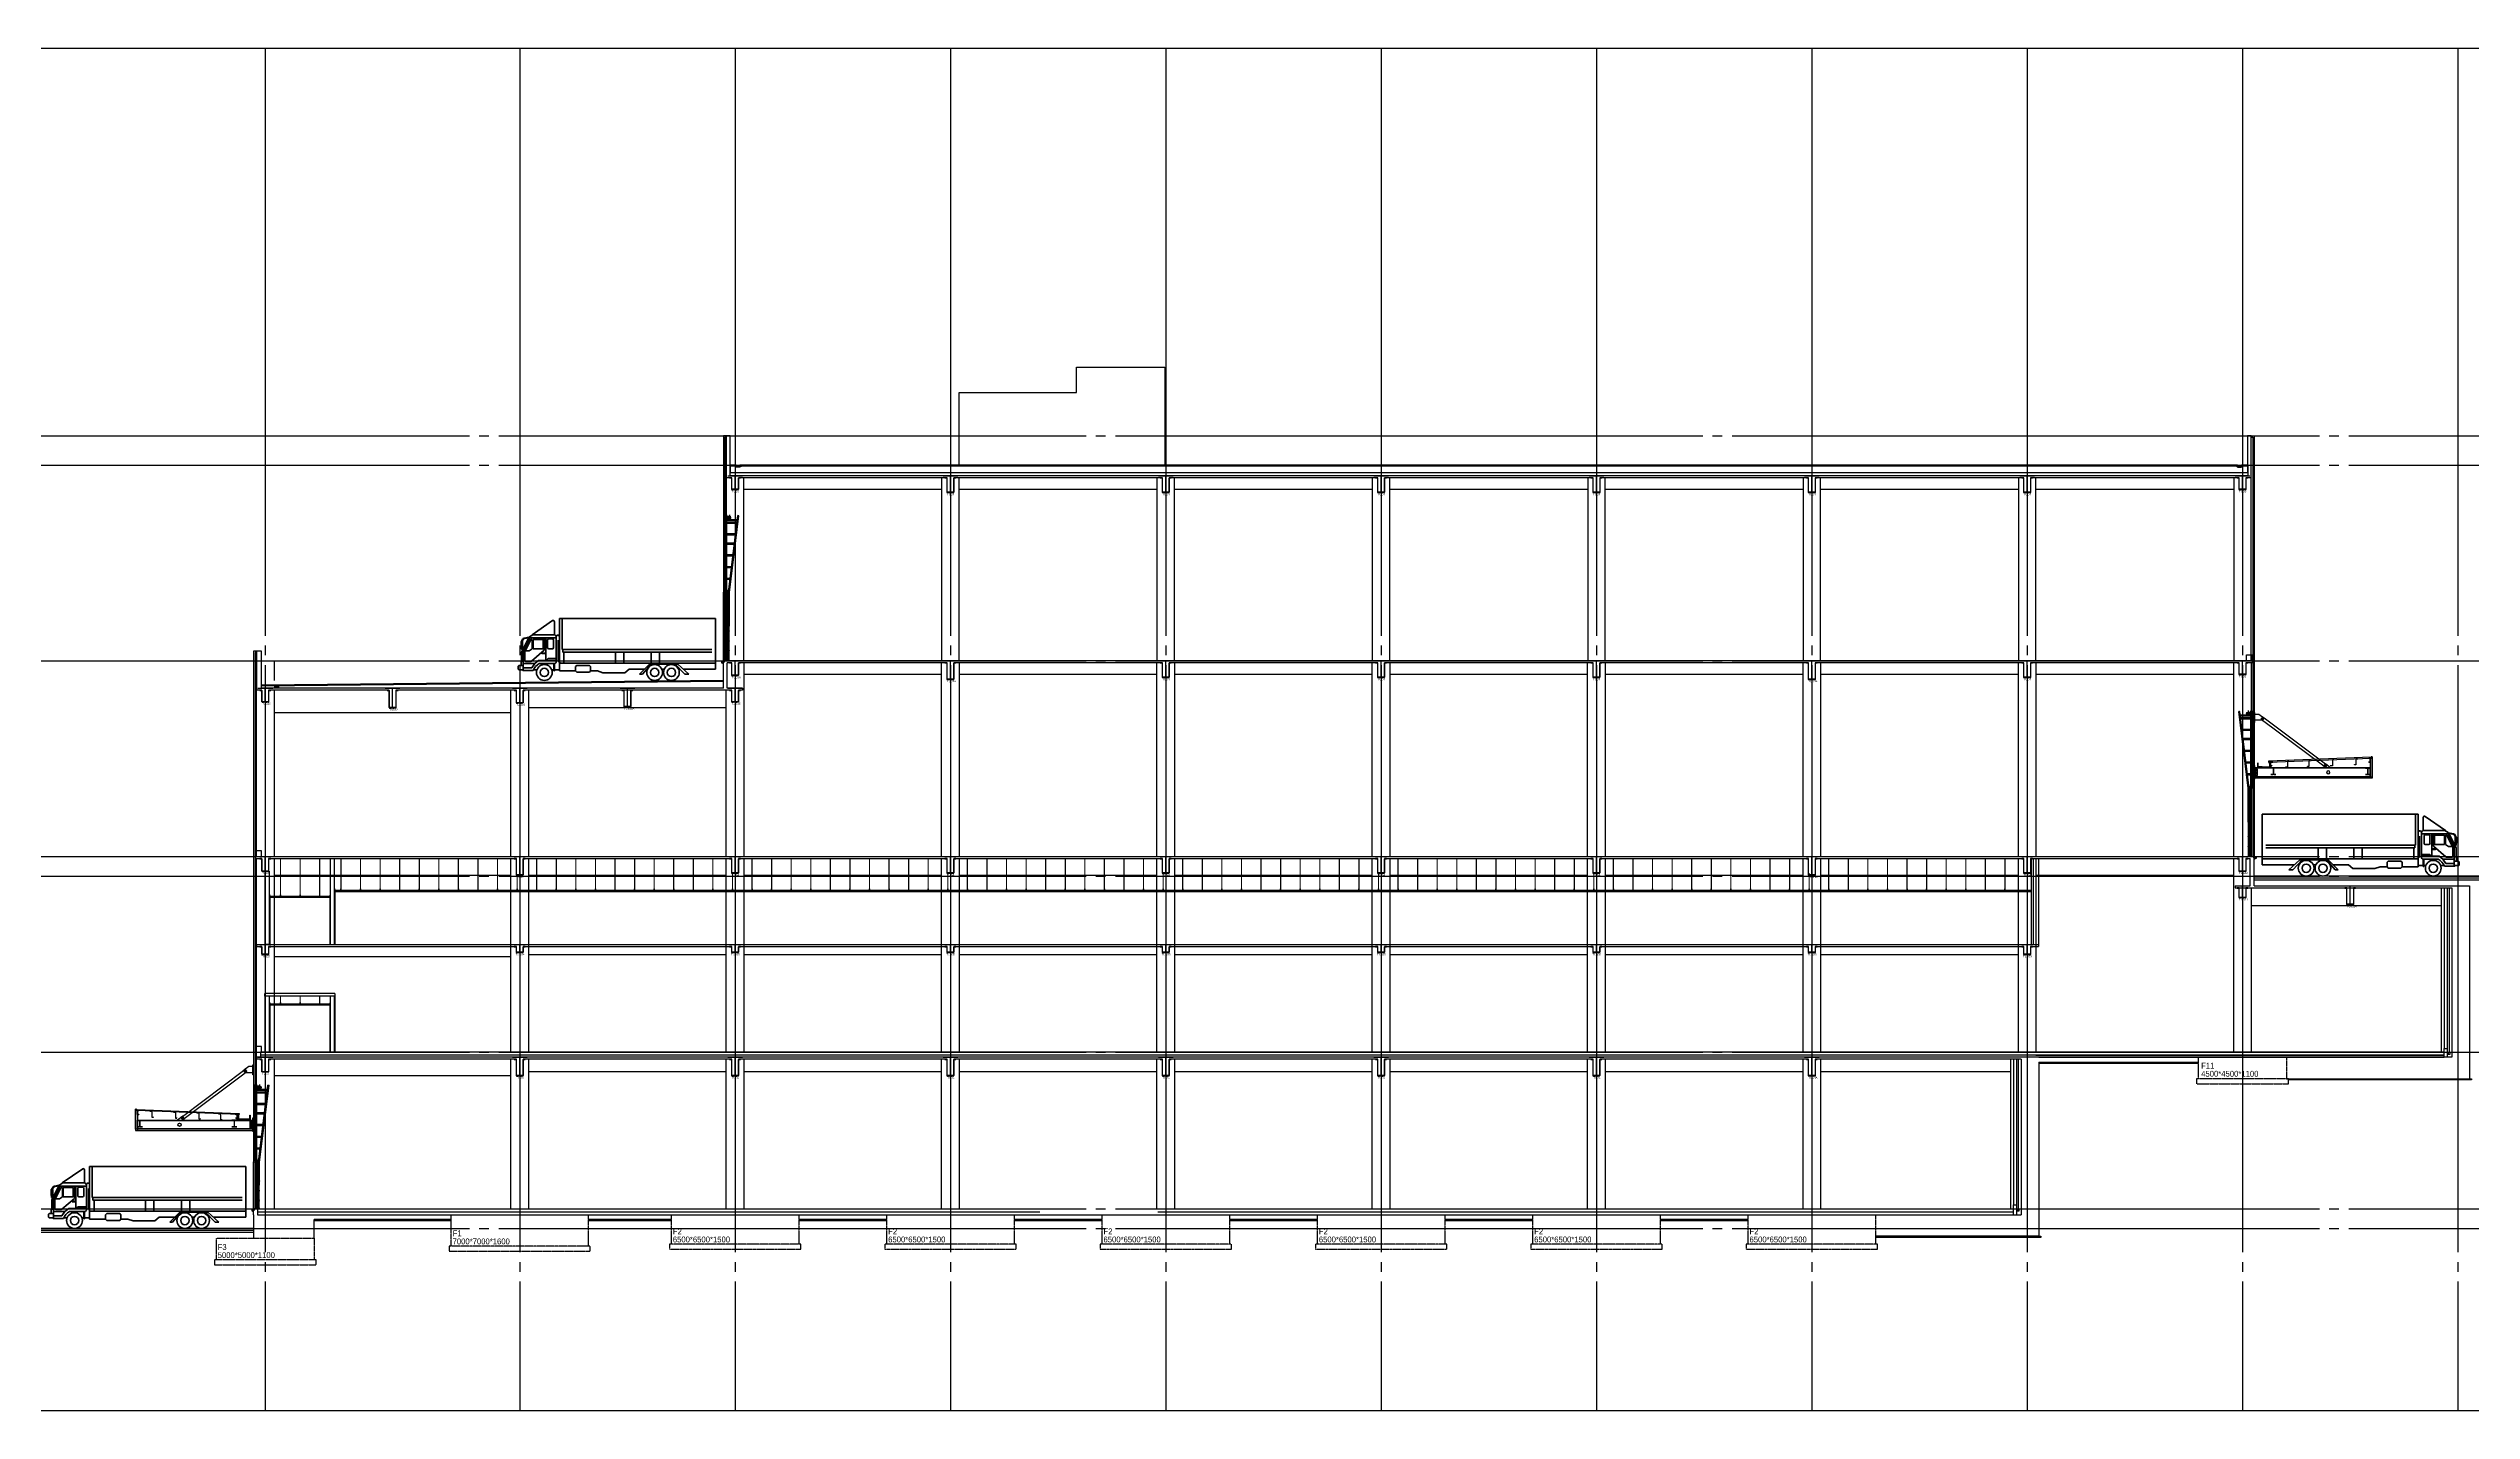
# Model space of a CAD drawing. Extents: x 152195838 to 323921156, y 365159662 to 730681027.
# Drawn here: x 161257431 to 161381207, y 365183762 to 365253346 of the extents above; entities that cross this region are included whole.
import ezdxf
from ezdxf.enums import TextEntityAlignment as Align

# ---------------------------------------------------------------- set-up
doc = ezdxf.new("R2010")
doc.units = 0
doc.header["$MEASUREMENT"] = 0
for name, pattern in [('CEN', [63, 60, -1, 1, -1]), ('H4', [4, 2, -2]), ('HID', [2.3, 1.5, -0.8]), ('HIDDENX2', [0.75, 0.5, -0.25]), ('main-sec$0$CONTIN', [0])]:
    doc.linetypes.add(name, pattern=pattern)
doc.layers.get('0').update_dxf_attribs({"linetype": 'CONTINUOUS'})
doc.layers.get('Defpoints').update_dxf_attribs({"linetype": 'CONTINUOUS'})
for name, color, linetype in [('4', 4, 'CONTINUOUS'), ('4A.TEC CEN', 1, 'CEN'), ('4A.TEC LAND', 53, 'CONTINUOUS'), ('4A.TEC 단열재', 252, 'CONTINUOUS'), ('4A.TEC 마감선 1', 6, 'CONTINUOUS'), ('4A.TEC 마감선 2', 5, 'CONTINUOUS'), ('4A.TEC 벽체 1', 2, 'CONTINUOUS'), ('4A.TEC 벽체 2', 3, 'CONTINUOUS'), ('4A.TEC 벽체 3', 4, 'CONTINUOUS'), ('4A.TEC 벽체 4', 7, 'CONTINUOUS'), ('6A', 6, 'H4'), ('ELE', 4, 'CONTINUOUS'), ('FIN', 6, 'CONTINUOUS'), ('HAT', 5, 'CONTINUOUS'), ('k-BESTO', 4, 'CONTINUOUS'), ('main-sec$0$5', 5, 'CONTINUOUS'), ('main-sec$0$6', 6, 'CONTINUOUS'), ('main-sec$0$7', 3, 'CONTINUOUS'), ('main-sec$0$BOLT', 8, 'CONTINUOUS'), ('main-sec$0$COR', 4, 'CONTINUOUS'), ('main-sec$0$EMBEDDED', 4, 'CONTINUOUS'), ('main-sec$0$FIN', 6, 'CONTINUOUS'), ('main-sec$0$INSUL', 8, 'CONTINUOUS'), ('main-sec$0$MAIN', 1, 'CONTINUOUS'), ('main-sec$0$MAIN B', 2, 'CONTINUOUS'), ('main-sec$0$MAIN G', 2, 'CONTINUOUS'), ('main-sec$0$PNL', 7, 'CONTINUOUS'), ('main-sec$0$PR', 6, 'CONTINUOUS'), ('main-sec$0$TPOSHEET', 7, 'CONTINUOUS'), ('main-sec$0$WEB_PL', 1, 'CONTINUOUS'), ('main-sec$0$~FLASHING', 4, 'CONTINUOUS'), ('OHD', 4, 'CONTINUOUS'), ('PANEL', 4, 'CONTINUOUS'), ('SRS', 6, 'CONTINUOUS'), ('STL', 3, 'CONTINUOUS'), ('text', 3, 'CONTINUOUS'), ('WID', 4, 'CONTINUOUS'), ('㈜SE&C 기둥', 2, 'CONTINUOUS'), ('㈜SE&C 벽체 1', 2, 'CONTINUOUS'), ('㈜SE&C 벽체 4', 7, 'CONTINUOUS')]:
    doc.layers.add(name, color=color, linetype=linetype)
doc.layers.add('8ETC', color=8, linetype='CONTINUOUS', lineweight=0)
doc.layers.add('CEIL', color=9, linetype='CONTINUOUS', lineweight=0)
doc.layers.add('DEFPOINT', color=135, linetype='CONTINUOUS', plot=False)
doc.styles.add('돋움', font='')
doc.styles.get('돋움').set_extended_font_data('돋움')

# ---------------------------------------------------------------- blocks, each defined once
blk = doc.blocks.new('A$C63F46924')
at = {"layer": '8ETC', "color": 8, "lineweight": 50}
for p, q in [((707, 2333), (1749, 3051)), ((1841, 3003), (1841, 2333)), ((2098, 3162), (10076, 3162)), ((2098, 3162), (2098, 939)), ((2237, 3162), (2237, 1581)), ((10076, 3162), (10076, 572)), ((157, 1679), (157, 1589)), ((157, 1589), (256, 1511)), ((215, 2099), (163, 1994)), ((169, 1438), (531, 2182)), ((169, 1438), (169, 983)), ((232, 2076), (192, 1994)), ((192, 1679), (192, 1605)), ((192, 1605), (272, 1542)), ((589, 2166), (256, 1510)), ((256, 1510), (256, 503)), ((300, 2162), (546, 2205)), ((317, 2139), (529, 2176)), ((327, 1557), (605, 2118)), ((327, 1557), (327, 1024)), ((638, 2094), (361, 1531)), ((361, 1531), (361, 1508)), ((361, 1508), (560, 1508)), ((560, 1508), (712, 1614)), ((575, 2230), (742, 2333)), ((589, 2166), (1935, 2166)), ((638, 2094), (712, 2094)), ((682, 979), (1323, 1536)), ((707, 2333), (1841, 2333)), ((712, 1614), (712, 2094)), ((752, 1617), (1268, 1617)), ((753, 2094), (1268, 2094)), ((753, 1617), (753, 2094)), ((1268, 1617), (1268, 2094)), ((1323, 1536), (1323, 2166)), ((1399, 2165), (1399, 1021)), ((1498, 2058), (1498, 1675)), ((1556, 2117), (1743, 2117)), ((1556, 1617), (1743, 1617)), ((1801, 2058), (1801, 1675)), ((1979, 2306), (1935, 2243)), ((1935, 1021), (1935, 2243)), ((1979, 2306), (2042, 2306)), ((2040, 2048), (2040, 973)), ((2042, 2306), (2098, 2258)), ((2237, 1581), (9889, 1581)), ((2267, 1581), (2267, 1449)), ((2267, 1449), (9889, 1449)), ((2330, 1449), (2330, 880)), ((4962, 1449), (4962, 880)), ((5388, 1449), (5388, 880)), ((6790, 1449), (6790, 880)), ((7216, 1449), (7216, 880)), ((0, 729), (34, 763)), ((0, 729), (0, 572)), ((0, 572), (28, 545)), ((28, 545), (203, 545)), ((34, 763), (256, 763)), ((141, 983), (256, 983)), ((141, 763), (141, 983)), ((203, 545), (245, 503)), ((245, 503), (763, 503)), ((256, 867), (837, 867)), ((256, 641), (685, 641)), ((386, 965), (644, 965)), ((685, 641), (837, 867)), ((776, 537), (951, 537)), ((837, 867), (1036, 1021)), ((1036, 1021), (1935, 1021)), ((1074, 867), (1884, 867)), ((1399, 986), (1399, 983)), ((1487, 1089), (1429, 1021)), ((1531, 1110), (1935, 1110)), ((1708, 546), (1810, 546)), ((1810, 867), (1810, 494)), ((1810, 494), (1846, 494)), ((1846, 867), (1846, 494)), ((1846, 546), (2098, 546)), ((1935, 1021), (1935, 937)), ((2040, 973), (2098, 973)), ((2098, 973), (2098, 481)), ((2098, 481), (2918, 481)), ((2157, 880), (10076, 880)), ((2984, 757), (2918, 705)), ((2918, 705), (2918, 481)), ((2984, 413), (2918, 481)), ((2984, 757), (3640, 757)), ((2984, 413), (3640, 413)), ((3640, 757), (3690, 705)), ((3640, 413), (3690, 481)), ((3690, 705), (3690, 481)), ((3690, 481), (4047, 481)), ((4047, 481), (4322, 386)), ((4322, 386), (5434, 386)), ((5434, 386), (5657, 572)), ((5657, 572), (6450, 572)), ((6196, 315), (6705, 829)), ((6196, 315), (6337, 315)), ((6337, 315), (6785, 828)), ((6561, 572), (6601, 572)), ((6705, 880), (6705, 828)), ((6705, 828), (8144, 828)), ((7333, 572), (7455, 572)), ((8512, 315), (8021, 828)), ((8144, 880), (8144, 828)), ((8708, 315), (8144, 829)), ((8188, 572), (8266, 572)), ((8427, 572), (10076, 572)), ((8708, 315), (8512, 315))]:
    blk.add_line(p, q, dxfattribs=at)
for points in [[(144, 1994), (215, 1994), (215, 1679), (144, 1679)], [(1216, 1395), (1380, 1395), (1380, 1365), (1216, 1365)]]:
    blk.add_lwpolyline(points, close=True, dxfattribs=at)
for centre, radius in [((1331, 403), 403), ((1331, 403), 213), ((6967, 403), 403), ((6967, 403), 213), ((7821, 403), 403), ((7821, 403), 213)]:
    blk.add_circle(centre, radius, dxfattribs=at)
for centre, radius, start, end in [((1782, 3003), 58.7, 0, 124.55343), ((320, 2047), 117, 99.80785, 153.64514), ((337, 2024), 117, 99.80785, 153.64514), ((637, 2130), 117, 121.63856, 154.00551), ((1556, 2058), 58.7, 90, 180), ((1556, 1675), 58.7, 180, 270), ((1743, 2058), 58.7, 0, 90), ((1743, 1675), 58.7, 270, 0), ((1817, 2214), 121, 13.798, 78.77738), ((386, 1024), 58.7, 180, 270), ((644, 1024), 58.7, 270, 310.99027), ((1403, 271), 680, 118.88232, 160.08902), ((1531, 1051), 58.7, 90, 139.64311), ((1835, 956), 102, 298.39937, 349.30736), ((2157, 939), 58.7, 180, 270)]:
    blk.add_arc(centre, radius, start, end, dxfattribs=at)
blk = doc.blocks.new('main-sec$0$A$C51EC2C76')
at = {"layer": 'main-sec$0$6'}
for p, q in [((33, 56), (25, 56)), ((25, 56), (33, 56)), ((25, 55), (25, 56)), ((25, 56), (25, 56)), ((25, 54), (25, 55)), ((33, 54), (25, 54)), ((27, 56), (27, 54)), ((32, 50), (27, 45)), ((32, 47), (27, 41)), ((32, 43), (27, 38)), ((32, 40), (27, 34)), ((32, 36), (27, 31)), ((32, 33), (27, 28)), ((32, 30), (27, 24)), ((32, 26), (27, 21)), ((32, 23), (27, 18)), ((32, 20), (27, 14)), ((32, 17), (27, 11)), ((32, 13), (27, 8)), ((32, 9), (27, 4)), ((29, 1), (29, 53)), ((29, 1), (29, 0)), ((29, 0), (30, 1)), ((30, 1), (30, 53)), ((31, 56), (31, 54)), ((33, 56), (33, 54)), ((33, 56), (33, 56))]:
    blk.add_line(p, q, dxfattribs=at)
at = {"layer": 'main-sec$0$6', "const_width": 0.71}
for points in [[(0, 54), (2, 53), (5, 53), (5, 53), (5, 54), (6, 54), (6, 54), (7, 55), (8, 55), (8, 55), (9, 55), (10, 54), (10, 54), (10, 54), (11, 53), (11, 53), (13, 53), (15, 53), (16, 53), (16, 53), (17, 54), (17, 55), (18, 56), (19, 56), (20, 56), (20, 56), (21, 56), (22, 55), (23, 55), (23, 54), (23, 54), (24, 53), (24, 53), (26, 53), (28, 53), (29, 53)], [(58, 54), (56, 53), (54, 53), (53, 53), (53, 54), (53, 54), (52, 54), (52, 55), (51, 55), (50, 55), (49, 55), (49, 54), (48, 54), (48, 54), (48, 53), (47, 53), (45, 53), (44, 53), (42, 53), (42, 53), (42, 54), (41, 55), (40, 56), (40, 56), (39, 56), (38, 56), (37, 56), (36, 55), (36, 55), (35, 54), (35, 54), (35, 53), (34, 53), (33, 53), (31, 53), (29, 53)]]:
    blk.add_lwpolyline(points, dxfattribs=at)
blk = doc.blocks.new('rwe')
at = {"layer": 'main-sec$0$5'}
for points in [[(8534462, -367782), (8539710, -367980), (8539710, -368030), (8534460, -367832), (8534460, -367757), (8534410, -367757), (8534410, -368857), (8540410, -368857)], [(8534510, -367835), (8534510, -368782), (8534410, -368782), (8534410, -367758), (8534460, -367758), (8534460, -367833)], [(8534510, -367932), (8534510, -368857)]]:
    blk.add_lwpolyline(points, dxfattribs=at)
at = {"layer": 'main-sec$0$7', "color": 8}
for points in [[(8540410, -365577), (8540200, -365577), (8539950, -365764), (8539956, -365772)], [(8540040, -365884), (8540045, -365892), (8540410, -365892)], [(8536563, -368332), (8536563, -368304), (8536783, -368139), (8536789, -368147)], [(8536873, -368259), (8536878, -368267), (8536878, -368332)]]:
    blk.add_lwpolyline(points, dxfattribs=at)
at = {"layer": 'main-sec$0$BOLT', "color": 1}
for p, q in [((8540019, -365775), (8539980, -365804)), ((8539985, -365770), (8540014, -365809)), ((8540055, -365823), (8540016, -365852)), ((8540021, -365818), (8540050, -365857)), ((8536774, -368209), (8536812, -368180)), ((8536778, -368175), (8536807, -368214)), ((8536810, -368257), (8536848, -368228)), ((8536814, -368223), (8536843, -368262))]:
    blk.add_line(p, q, dxfattribs=at)
at = {"layer": 'main-sec$0$BOLT', "color": 8, "linetype": 'Continuous'}
for p, q in [((8540327, -368437), (8540292, -368437)), ((8540327, -368497), (8540292, -368497)), ((8540327, -368557), (8540292, -368557)), ((8540327, -368617), (8540292, -368617)), ((8540327, -368677), (8540292, -368677)), ((8540310, -368454), (8540310, -368419)), ((8540310, -368514), (8540310, -368479)), ((8540310, -368574), (8540310, -368539)), ((8540310, -368634), (8540310, -368599)), ((8540310, -368694), (8540310, -368659)), ((8540387, -368437), (8540352, -368437)), ((8540387, -368497), (8540352, -368497)), ((8540387, -368557), (8540352, -368557)), ((8540387, -368617), (8540352, -368617)), ((8540387, -368677), (8540352, -368677)), ((8540370, -368454), (8540370, -368419)), ((8540370, -368514), (8540370, -368479)), ((8540370, -368574), (8540370, -368539)), ((8540370, -368634), (8540370, -368599)), ((8540370, -368694), (8540370, -368659))]:
    blk.add_line(p, q, dxfattribs=at)
at = {"layer": 'main-sec$0$BOLT', "color": 0}
for centre in [(8540000, -365789), (8540036, -365837), (8536793, -368194), (8536829, -368242)]:
    blk.add_circle(centre, 12, dxfattribs=at)
at = {"layer": 'main-sec$0$BOLT', "color": 8, "linetype": 'Continuous'}
for centre in [(8540310, -368437), (8540310, -368497), (8540310, -368557), (8540310, -368617), (8540310, -368677), (8540370, -368437), (8540370, -368497), (8540370, -368557), (8540370, -368617), (8540370, -368677)]:
    blk.add_circle(centre, 11, dxfattribs=at)
at = {"layer": 'main-sec$0$COR'}
for points in [[(8539610, -368030), (8539498, -368028), (8539498, -368023), (8539615, -368025)], [(8539569, -368023), (8539569, -368024), (8539665, -368026), (8539665, -368106), (8539666, -368106), (8539666, -368025), (8539569, -368023)], [(8539615, -368025), (8539615, -368327), (8540255, -368327), (8540255, -368069), (8540260, -368069), (8540260, -368332), (8539610, -368332), (8539610, -368030)]]:
    blk.add_lwpolyline(points, dxfattribs=at)
at = {"layer": 'main-sec$0$EMBEDDED', "color": 8}
for points in [[(8540440, -366002), (8540410, -366002), (8540410, -365502), (8540440, -365502)], [(8540440, -368907), (8540410, -368907), (8540410, -368207), (8540440, -368207)]]:
    blk.add_lwpolyline(points, close=True, dxfattribs=at)
at = {"layer": 'main-sec$0$FIN'}
for p, q in [((8539618, -368034), (8539665, -368034)), ((8540260, -368279), (8540203, -368282))]:
    blk.add_line(p, q, dxfattribs=at)
at = {"layer": 'main-sec$0$INSUL'}
for p, q in [((8540041, -368271), (8540203, -368271)), ((8540041, -368272), (8540203, -368272)), ((8540176, -368271), (8540176, -368272))]:
    blk.add_line(p, q, dxfattribs=at)
at = {"layer": 'main-sec$0$INSUL', "const_width": 0.5}
for points in [[(8539775, -368269), (8539777, -368272)], [(8539778, -368269), (8539780, -368272)], [(8539781, -368269), (8539783, -368272)], [(8539784, -368269), (8539786, -368272)], [(8539787, -368269), (8539789, -368272)], [(8539790, -368269), (8539792, -368272)], [(8539793, -368269), (8539796, -368272)], [(8539796, -368269), (8539799, -368272)], [(8539799, -368269), (8539802, -368272)], [(8539802, -368269), (8539805, -368272)]]:
    blk.add_lwpolyline(points, dxfattribs=at)
at = {"layer": 'main-sec$0$MAIN', "color": 8, "linetype": 'Continuous'}
for p, q in [((8540410, -368332), (8540410, -368397)), ((8540410, -368717), (8540410, -368782))]:
    blk.add_line(p, q, dxfattribs=at)
at = {"layer": 'main-sec$0$MAIN', "color": 8, "linetype": 'main-sec$0$CONTIN'}
blk.add_line((8540410, -368397), (8540410, -368717), dxfattribs=at)
at = {"layer": 'main-sec$0$MAIN B'}
for p, q in [((8536805, -368135), (8539932, -365790)), ((8536889, -368247), (8540016, -365902)), ((8539940, -365784), (8540012, -365730)), ((8540012, -365730), (8540096, -365842)), ((8540024, -365896), (8540096, -365842)), ((8536805, -368135), (8536733, -368189)), ((8536733, -368189), (8536817, -368301)), ((8536889, -368247), (8536817, -368301))]:
    blk.add_line(p, q, dxfattribs=at)
for points in [[(8540029, -365904), (8540022, -365910), (8539926, -365782), (8539934, -365776)], [(8536895, -368255), (8536902, -368250), (8536806, -368122), (8536799, -368127)]]:
    blk.add_lwpolyline(points, close=True, dxfattribs=at)
at = {"layer": 'main-sec$0$MAIN B', "color": 6}
for points in [[(8534760, -368332), (8534760, -368346), (8534659, -368346, 0.4142136), (8534639, -368366), (8534639, -368638, 0.4142136), (8534659, -368658), (8534760, -368658), (8534760, -368672), (8534510, -368672), (8534510, -368658), (8534610, -368658, 0.4142136), (8534630, -368638), (8534630, -368366, 0.4142136), (8534610, -368346), (8534510, -368346), (8534510, -368332)], [(8539335, -368332), (8539335, -368346), (8539435, -368346, -0.4142136), (8539455, -368366), (8539455, -368638, -0.4142136), (8539435, -368658), (8539335, -368658), (8539335, -368672), (8539585, -368672), (8539585, -368658), (8539484, -368658, -0.4142136), (8539464, -368638), (8539464, -368366, -0.4142136), (8539484, -368346), (8539585, -368346), (8539585, -368332)]]:
    blk.add_lwpolyline(points, format="xyb", close=True, dxfattribs=at)
for radius in [82.5, 78]:
    blk.add_circle((8536660, -368557), radius, dxfattribs=at)
at = {"layer": 'main-sec$0$MAIN G'}
for p, q in [((8540400, -368332), (8540400, -368397)), ((8540400, -368717), (8540400, -368782))]:
    blk.add_line(p, q, dxfattribs=at)
for points in [[(8540400, -368782), (8534510, -368782), (8534510, -368332), (8540400, -368332)], [(8540400, -368768), (8534510, -368768), (8534510, -368346), (8540400, -368346)]]:
    blk.add_lwpolyline(points, dxfattribs=at)
at = {"layer": 'main-sec$0$MAIN G', "color": 8}
for points in [[(8540410, -368332), (8540410, -368332), (8540410, -368782), (8540410, -368782)], [(8540410, -368346), (8540410, -368346), (8540410, -368768), (8540410, -368768)]]:
    blk.add_lwpolyline(points, dxfattribs=at)
at = {"layer": 'main-sec$0$PNL'}
for p, q in [((8539618, -368034), (8539618, -368327)), ((8540255, -368326), (8539618, -368326)), ((8540255, -368327), (8539618, -368327)), ((8539619, -368034), (8539619, -368327)), ((8539667, -368086), (8539667, -368327)), ((8539668, -368086), (8539668, -368327)), ((8540255, -368277), (8539668, -368277)), ((8540255, -368278), (8539668, -368278)), ((8539668, -368332), (8540260, -368332))]:
    blk.add_line(p, q, dxfattribs=at)
at = {"layer": 'main-sec$0$PR'}
for points in [[(8534585, -367854), (8534585, -367837, 0.4142136), (8534581, -367834), (8534513, -367834, 0.4142136), (8534510, -367837), (8534510, -368031, 0.4142136), (8534513, -368034), (8534581, -368034, 0.4142136), (8534585, -368031), (8534585, -368014), (8534581, -368014), (8534581, -368031), (8534513, -368031), (8534513, -367837), (8534581, -367837), (8534581, -367854)], [(8539534, -368050), (8539534, -368033, -0.4142136), (8539538, -368030), (8539606, -368030, -0.4142136), (8539609, -368033), (8539609, -368227, -0.4142136), (8539606, -368230), (8539538, -368230, -0.4142136), (8539534, -368227), (8539534, -368210), (8539538, -368210), (8539538, -368227), (8539606, -368227), (8539606, -368033), (8539538, -368033), (8539538, -368050)]]:
    blk.add_lwpolyline(points, format="xyb", close=True, dxfattribs=at)
for points in [[(8535169, -367891), (8535169, -367871), (8535247, -367871), (8535247, -368171), (8535325, -368171), (8535325, -368151)], [(8536369, -367934), (8536369, -367914), (8536447, -367914), (8536447, -368214), (8536525, -368214), (8536525, -368194)], [(8537569, -367977), (8537569, -367957), (8537647, -367957), (8537647, -368257), (8537725, -368257), (8537725, -368237)], [(8538669, -368016), (8538669, -367996), (8538747, -367996), (8538747, -368296), (8538825, -368296), (8538825, -368276)]]:
    blk.add_lwpolyline(points, dxfattribs=at)
at = {"layer": 'main-sec$0$TPOSHEET', "const_width": 1.5}
for points in [[(8539508, -368020), (8539667, -368023)], [(8539667, -368023), (8539667, -368265), (8539748, -368265), (8539766, -368268), (8539805, -368268)], [(8540251, -368273), (8539667, -368273)], [(8539667, -368273), (8540202, -368273)], [(8540252, -368070), (8540252, -368265), (8540171, -368265), (8540153, -368268), (8540114, -368268)]]:
    blk.add_lwpolyline(points, dxfattribs=at)
at = {"layer": 'main-sec$0$WEB_PL', "color": 8, "linetype": 'Continuous'}
for p, q in [((8540410, -368397), (8540270, -368397)), ((8540270, -368717), (8540270, -368397)), ((8540410, -368717), (8540270, -368717))]:
    blk.add_line(p, q, dxfattribs=at)
at = {"layer": 'main-sec$0$~FLASHING'}
for points in [[(8539714, -368327), (8539714, -368328), (8539615, -368328, -0.4142136), (8539614, -368327), (8539614, -368135), (8539615, -368135), (8539615, -368327)], [(8540156, -368327), (8540156, -368328), (8540255, -368328, 0.4142136), (8540256, -368327), (8540256, -368228), (8540255, -368228), (8540255, -368327)]]:
    blk.add_lwpolyline(points, format="xyb", close=True, dxfattribs=at)
at = {"layer": 'main-sec$0$TPOSHEET'}
blk.add_blockref('main-sec$0$A$C51EC2C76', (8539695, -368324), dxfattribs=at)
at = {"layer": 'main-sec$0$TPOSHEET', "xscale": -1}
blk.add_blockref('main-sec$0$A$C51EC2C76', (8540224, -368324), dxfattribs=at)
blk = doc.blocks.new('STOPER')
h = blk.add_hatch()
h.set_pattern_fill('ANSI32', color=4, scale=30, style=0)
h.set_pattern_definition([(45, (-19512.494, -16373.529), (-7.9549513, 7.9549513), []), (45, (-19507.191, -16373.529), (-7.9549513, 7.9549513), [])])
h.paths.add_polyline_path([(-379, 60), (-379, 30), (0, 30), (0, 60)])
for p, q in [((-400, 58), (-400, 32)), ((-390, 68), (-379, 68)), ((-390, 22), (-379, 22)), ((-385, 68), (-385, 22)), ((-385, 60), (-385, 30)), ((-379, 68), (-379, 22)), ((-379, 60), (0, 60)), ((-379, 30), (0, 30)), ((0, 65), (0, 0)), ((0, 65), (5, 65)), ((0, 5), (90, 5)), ((5, 65), (5, 5)), ((5, 60), (85, 60)), ((5, 30), (85, 30)), ((85, 65), (85, 5)), ((85, 65), (90, 65)), ((90, 65), (90, 0)), ((90, 60), (100, 60)), ((90, 30), (100, 30)), ((100, 60), (100, 30)), ((0, 0), (90, 0))]:
    blk.add_line(p, q)
for centre, start, end in [((-390, 58), 90, 180), ((-390, 32), 180, 270)]:
    blk.add_arc(centre, 10, start, end)
blk = doc.blocks.new('*X19')
at = {"color": 0}
for p, q in [((112, 375), (114, 377)), ((112, 375), (114, 377)), ((112, 375), (114, 377)), ((112, 375), (114, 377)), ((112, 375), (114, 377)), ((112, 376), (114, 377)), ((112, 376), (113, 377)), ((112, 376), (113, 377)), ((112, 376), (113, 377)), ((112, 376), (113, 377)), ((112, 376), (113, 377)), ((112, 377), (113, 377)), ((114, 375), (112, 377)), ((114, 375), (112, 377)), ((114, 375), (112, 376)), ((114, 375), (112, 376)), ((114, 375), (112, 376)), ((114, 375), (112, 376)), ((113, 375), (112, 376)), ((113, 375), (112, 376)), ((113, 375), (112, 375)), ((113, 375), (112, 375)), ((113, 375), (112, 375)), ((113, 375), (116, 377)), ((113, 375), (115, 377)), ((113, 375), (115, 377)), ((113, 375), (115, 377)), ((113, 375), (115, 377)), ((113, 375), (115, 377)), ((115, 375), (113, 377)), ((115, 375), (113, 377)), ((115, 375), (113, 377)), ((115, 375), (113, 377)), ((115, 375), (113, 377)), ((115, 375), (113, 377)), ((114, 375), (116, 377)), ((114, 375), (116, 377)), ((114, 375), (116, 377)), ((114, 375), (116, 377)), ((114, 375), (116, 377)), ((117, 375), (114, 377)), ((116, 375), (114, 377)), ((116, 375), (114, 377)), ((116, 375), (114, 377)), ((116, 375), (114, 377)), ((116, 375), (114, 377)), ((115, 375), (117, 377)), ((115, 375), (117, 377)), ((115, 375), (117, 377)), ((115, 375), (117, 377)), ((115, 375), (117, 377)), ((115, 375), (117, 377)), ((117, 375), (115, 377)), ((117, 375), (115, 377)), ((117, 375), (115, 377)), ((117, 375), (115, 377)), ((117, 375), (115, 377)), ((116, 375), (119, 377)), ((116, 375), (118, 377)), ((116, 375), (118, 377)), ((116, 375), (118, 377)), ((116, 375), (118, 377)), ((116, 375), (118, 377)), ((118, 375), (116, 377)), ((118, 375), (116, 377)), ((118, 375), (116, 377)), ((118, 375), (116, 377)), ((118, 375), (116, 377)), ((118, 375), (116, 377)), ((117, 375), (119, 377)), ((117, 375), (119, 377)), ((117, 375), (119, 377)), ((117, 375), (119, 377)), ((117, 375), (119, 377)), ((120, 375), (117, 377)), ((119, 375), (117, 377)), ((119, 375), (117, 377)), ((119, 375), (117, 377)), ((119, 375), (117, 377)), ((119, 375), (117, 377)), ((118, 375), (120, 377)), ((118, 375), (120, 377)), ((118, 375), (120, 377)), ((118, 375), (120, 377)), ((118, 375), (120, 377)), ((118, 375), (120, 377)), ((120, 375), (118, 377)), ((120, 375), (118, 377)), ((120, 375), (118, 377)), ((120, 375), (118, 377)), ((120, 375), (118, 377)), ((119, 375), (122, 377)), ((119, 375), (121, 377)), ((119, 375), (121, 377)), ((119, 375), (121, 377)), ((119, 375), (121, 377)), ((119, 375), (121, 377)), ((121, 375), (119, 377)), ((121, 375), (119, 377)), ((121, 375), (119, 377)), ((121, 375), (119, 377)), ((121, 375), (119, 377)), ((121, 375), (119, 377)), ((120, 375), (122, 377)), ((120, 375), (122, 377)), ((120, 375), (122, 377)), ((120, 375), (122, 377)), ((120, 375), (122, 377)), ((123, 375), (120, 377)), ((122, 375), (120, 377)), ((122, 375), (120, 377)), ((122, 375), (120, 377)), ((122, 375), (120, 377)), ((122, 375), (120, 377)), ((121, 375), (123, 377)), ((121, 375), (123, 377)), ((121, 375), (123, 377)), ((121, 375), (123, 377)), ((121, 375), (123, 377)), ((121, 375), (123, 377)), ((123, 375), (121, 377)), ((123, 375), (121, 377)), ((123, 375), (121, 377)), ((123, 375), (121, 377)), ((123, 375), (121, 377)), ((122, 375), (125, 377)), ((122, 375), (124, 377)), ((122, 375), (124, 377)), ((122, 375), (124, 377)), ((122, 375), (124, 377)), ((122, 375), (124, 377)), ((124, 375), (122, 377)), ((124, 375), (122, 377)), ((124, 375), (122, 377)), ((124, 375), (122, 377)), ((124, 375), (122, 377)), ((124, 375), (122, 377)), ((123, 375), (125, 377)), ((123, 375), (125, 377)), ((123, 375), (125, 377)), ((123, 375), (125, 377)), ((123, 375), (125, 377)), ((126, 375), (123, 377)), ((125, 375), (123, 377)), ((125, 375), (123, 377)), ((125, 375), (123, 377)), ((125, 375), (123, 377)), ((125, 375), (123, 377)), ((124, 375), (126, 377)), ((124, 375), (126, 377)), ((124, 375), (126, 377)), ((124, 375), (126, 377)), ((124, 375), (126, 377)), ((124, 375), (126, 377)), ((126, 375), (124, 377)), ((126, 375), (124, 377)), ((126, 375), (124, 377)), ((126, 375), (124, 377)), ((126, 375), (124, 377)), ((125, 375), (127, 377)), ((125, 375), (127, 377)), ((125, 375), (127, 377)), ((125, 375), (127, 377)), ((125, 375), (127, 377)), ((125, 375), (128, 377)), ((127, 375), (125, 377)), ((127, 375), (125, 377)), ((127, 375), (125, 377)), ((127, 375), (125, 377)), ((127, 375), (125, 377)), ((127, 375), (125, 377)), ((126, 375), (128, 377)), ((126, 375), (128, 377)), ((126, 375), (128, 377)), ((126, 375), (128, 377)), ((126, 375), (128, 377)), ((128, 375), (126, 377)), ((128, 375), (126, 377)), ((128, 375), (126, 377)), ((128, 375), (126, 377)), ((128, 375), (126, 377)), ((129, 375), (126, 377)), ((127, 375), (129, 377)), ((127, 375), (129, 377)), ((127, 375), (129, 377)), ((127, 375), (129, 377)), ((127, 375), (129, 377)), ((127, 375), (129, 377)), ((129, 375), (127, 377)), ((129, 375), (127, 377)), ((129, 375), (127, 377)), ((129, 375), (127, 377)), ((129, 375), (127, 377)), ((128, 375), (130, 377)), ((128, 375), (130, 377)), ((128, 375), (130, 377)), ((128, 375), (130, 377)), ((128, 375), (130, 377)), ((130, 375), (128, 377)), ((130, 375), (128, 377)), ((130, 375), (128, 377)), ((130, 375), (128, 377)), ((130, 375), (128, 377)), ((130, 375), (128, 377)), ((129, 375), (131, 377)), ((129, 375), (131, 377)), ((129, 375), (131, 377)), ((129, 375), (131, 377)), ((129, 375), (131, 377)), ((129, 375), (131, 377)), ((131, 375), (129, 377)), ((131, 375), (129, 377)), ((131, 375), (129, 377)), ((131, 375), (129, 377)), ((131, 375), (129, 377)), ((132, 375), (129, 377)), ((130, 375), (132, 377)), ((130, 375), (132, 377)), ((130, 375), (132, 377)), ((130, 375), (132, 377)), ((130, 375), (132, 377)), ((130, 375), (132, 377)), ((132, 375), (130, 377)), ((132, 375), (130, 377)), ((132, 375), (130, 377)), ((132, 375), (130, 377)), ((132, 375), (130, 377)), ((131, 375), (133, 377)), ((131, 375), (133, 377)), ((131, 375), (133, 377)), ((131, 375), (133, 377)), ((131, 375), (133, 377)), ((133, 375), (131, 377)), ((133, 375), (131, 377)), ((133, 375), (131, 377)), ((133, 375), (131, 377)), ((133, 375), (131, 377)), ((133, 375), (131, 377)), ((132, 375), (134, 377)), ((132, 375), (134, 377)), ((132, 375), (134, 377)), ((132, 375), (134, 377)), ((132, 375), (134, 377)), ((132, 375), (134, 377)), ((134, 375), (132, 377)), ((134, 375), (132, 377)), ((134, 375), (132, 377)), ((134, 375), (132, 377)), ((134, 375), (132, 377)), ((135, 375), (132, 377)), ((133, 375), (135, 377)), ((133, 375), (135, 377)), ((133, 375), (135, 377)), ((133, 375), (135, 377)), ((133, 375), (135, 377)), ((133, 375), (135, 377)), ((135, 375), (133, 377)), ((135, 375), (133, 377)), ((135, 375), (133, 377)), ((135, 375), (133, 377)), ((135, 375), (133, 377)), ((134, 375), (136, 377)), ((134, 375), (136, 377)), ((134, 375), (136, 377)), ((134, 375), (136, 377)), ((134, 375), (136, 377)), ((136, 375), (134, 377)), ((136, 375), (134, 377)), ((136, 375), (134, 377)), ((136, 375), (134, 377)), ((136, 375), (134, 377)), ((136, 375), (134, 377)), ((135, 375), (137, 377)), ((135, 375), (137, 377)), ((135, 375), (137, 377)), ((135, 375), (137, 377)), ((137, 375), (135, 377)), ((137, 375), (135, 377)), ((137, 375), (135, 377)), ((137, 375), (135, 377)), ((137, 375), (135, 377)), ((137, 375), (135, 377)), ((135, 375), (137, 376)), ((135, 375), (137, 376)), ((137, 376), (136, 377)), ((137, 376), (136, 377)), ((137, 376), (136, 377)), ((137, 376), (136, 377)), ((137, 376), (136, 377)), ((136, 375), (137, 376)), ((136, 375), (137, 376)), ((136, 375), (137, 376)), ((136, 375), (137, 376)), ((136, 375), (137, 375)), ((136, 375), (137, 375)), ((137, 376), (137, 377)), ((137, 377), (137, 377)), ((137, 375), (137, 375)), ((137, 375), (137, 375))]:
    blk.add_line(p, q, dxfattribs=at)
blk = doc.blocks.new('*X20')
at = {"color": 0}
for p, q in [((587, 375), (589, 377)), ((587, 375), (589, 377)), ((587, 375), (589, 377)), ((587, 375), (589, 377)), ((587, 375), (589, 377)), ((587, 375), (588, 377)), ((587, 375), (588, 377)), ((587, 376), (588, 377)), ((587, 376), (588, 377)), ((587, 376), (588, 377)), ((587, 376), (588, 377)), ((587, 376), (587, 377)), ((587, 377), (587, 377)), ((587, 377), (587, 377)), ((589, 375), (587, 377)), ((589, 375), (587, 377)), ((589, 375), (587, 377)), ((589, 375), (587, 377)), ((589, 375), (587, 377)), ((589, 375), (587, 376)), ((588, 375), (587, 376)), ((588, 375), (587, 376)), ((588, 375), (587, 376)), ((588, 375), (587, 376)), ((588, 375), (587, 375)), ((587, 375), (587, 375)), ((587, 375), (587, 375)), ((587, 375), (587, 375)), ((588, 375), (591, 377)), ((588, 375), (590, 377)), ((588, 375), (590, 377)), ((588, 375), (590, 377)), ((588, 375), (590, 377)), ((588, 375), (590, 377)), ((590, 375), (588, 377)), ((590, 375), (588, 377)), ((590, 375), (588, 377)), ((590, 375), (588, 377)), ((590, 375), (588, 377)), ((590, 375), (588, 377)), ((589, 375), (591, 377)), ((589, 375), (591, 377)), ((589, 375), (591, 377)), ((589, 375), (591, 377)), ((589, 375), (591, 377)), ((592, 375), (589, 377)), ((591, 375), (589, 377)), ((591, 375), (589, 377)), ((591, 375), (589, 377)), ((591, 375), (589, 377)), ((591, 375), (589, 377)), ((590, 375), (592, 377)), ((590, 375), (592, 377)), ((590, 375), (592, 377)), ((590, 375), (592, 377)), ((590, 375), (592, 377)), ((590, 375), (592, 377)), ((592, 375), (590, 377)), ((592, 375), (590, 377)), ((592, 375), (590, 377)), ((592, 375), (590, 377)), ((592, 375), (590, 377)), ((591, 375), (594, 377)), ((591, 375), (593, 377)), ((591, 375), (593, 377)), ((591, 375), (593, 377)), ((591, 375), (593, 377)), ((591, 375), (593, 377)), ((593, 375), (591, 377)), ((593, 375), (591, 377)), ((593, 375), (591, 377)), ((593, 375), (591, 377)), ((593, 375), (591, 377)), ((593, 375), (591, 377)), ((592, 375), (594, 377)), ((592, 375), (594, 377)), ((592, 375), (594, 377)), ((592, 375), (594, 377)), ((592, 375), (594, 377)), ((595, 375), (592, 377)), ((594, 375), (592, 377)), ((594, 375), (592, 377)), ((594, 375), (592, 377)), ((594, 375), (592, 377)), ((594, 375), (592, 377)), ((593, 375), (595, 377)), ((593, 375), (595, 377)), ((593, 375), (595, 377)), ((593, 375), (595, 377)), ((593, 375), (595, 377)), ((593, 375), (595, 377)), ((595, 375), (593, 377)), ((595, 375), (593, 377)), ((595, 375), (593, 377)), ((595, 375), (593, 377)), ((595, 375), (593, 377)), ((594, 375), (597, 377)), ((594, 375), (596, 377)), ((594, 375), (596, 377)), ((594, 375), (596, 377)), ((594, 375), (596, 377)), ((594, 375), (596, 377)), ((596, 375), (594, 377)), ((596, 375), (594, 377)), ((596, 375), (594, 377)), ((596, 375), (594, 377)), ((596, 375), (594, 377)), ((596, 375), (594, 377)), ((595, 375), (597, 377)), ((595, 375), (597, 377)), ((595, 375), (597, 377)), ((595, 375), (597, 377)), ((595, 375), (597, 377)), ((598, 375), (595, 377)), ((597, 375), (595, 377)), ((597, 375), (595, 377)), ((597, 375), (595, 377)), ((597, 375), (595, 377)), ((597, 375), (595, 377)), ((596, 375), (598, 377)), ((596, 375), (598, 377)), ((596, 375), (598, 377)), ((596, 375), (598, 377)), ((596, 375), (598, 377)), ((596, 375), (598, 377)), ((598, 375), (596, 377)), ((598, 375), (596, 377)), ((598, 375), (596, 377)), ((598, 375), (596, 377)), ((598, 375), (596, 377)), ((597, 375), (600, 377)), ((597, 375), (599, 377)), ((597, 375), (599, 377)), ((597, 375), (599, 377)), ((597, 375), (599, 377)), ((597, 375), (599, 377)), ((599, 375), (597, 377)), ((599, 375), (597, 377)), ((599, 375), (597, 377)), ((599, 375), (597, 377)), ((599, 375), (597, 377)), ((599, 375), (597, 377)), ((598, 375), (600, 377)), ((598, 375), (600, 377)), ((598, 375), (600, 377)), ((598, 375), (600, 377)), ((598, 375), (600, 377)), ((600, 375), (598, 377)), ((600, 375), (598, 377)), ((600, 375), (598, 377)), ((600, 375), (598, 377)), ((600, 375), (598, 377)), ((601, 375), (598, 377)), ((599, 375), (601, 377)), ((599, 375), (601, 377)), ((599, 375), (601, 377)), ((599, 375), (601, 377)), ((599, 375), (601, 377)), ((599, 375), (601, 377)), ((601, 375), (599, 377)), ((601, 375), (599, 377)), ((601, 375), (599, 377)), ((601, 375), (599, 377)), ((601, 375), (599, 377)), ((600, 375), (602, 377)), ((600, 375), (602, 377)), ((600, 375), (602, 377)), ((600, 375), (602, 377)), ((600, 375), (602, 377)), ((600, 375), (603, 377)), ((602, 375), (600, 377)), ((602, 375), (600, 377)), ((602, 375), (600, 377)), ((602, 375), (600, 377)), ((602, 375), (600, 377)), ((602, 375), (600, 377)), ((601, 375), (603, 377)), ((601, 375), (603, 377)), ((601, 375), (603, 377)), ((601, 375), (603, 377)), ((601, 375), (603, 377)), ((603, 375), (601, 377)), ((603, 375), (601, 377)), ((603, 375), (601, 377)), ((603, 375), (601, 377)), ((603, 375), (601, 377)), ((604, 375), (601, 377)), ((602, 375), (604, 377)), ((602, 375), (604, 377)), ((602, 375), (604, 377)), ((602, 375), (604, 377)), ((602, 375), (604, 377)), ((602, 375), (604, 377)), ((604, 375), (602, 377)), ((604, 375), (602, 377)), ((604, 375), (602, 377)), ((604, 375), (602, 377)), ((604, 375), (602, 377)), ((603, 375), (605, 377)), ((603, 375), (605, 377)), ((603, 375), (605, 377)), ((603, 375), (605, 377)), ((603, 375), (605, 377)), ((605, 375), (603, 377)), ((605, 375), (603, 377)), ((605, 375), (603, 377)), ((605, 375), (603, 377)), ((605, 375), (603, 377)), ((605, 375), (603, 377)), ((604, 375), (606, 377)), ((604, 375), (606, 377)), ((604, 375), (606, 377)), ((604, 375), (606, 377)), ((604, 375), (606, 377)), ((604, 375), (606, 377)), ((606, 375), (604, 377)), ((606, 375), (604, 377)), ((606, 375), (604, 377)), ((606, 375), (604, 377)), ((606, 375), (604, 377)), ((607, 375), (604, 377)), ((605, 375), (607, 377)), ((605, 375), (607, 377)), ((605, 375), (607, 377)), ((605, 375), (607, 377)), ((605, 375), (607, 377)), ((605, 375), (607, 377)), ((607, 375), (605, 377)), ((607, 375), (605, 377)), ((607, 375), (605, 377)), ((607, 375), (605, 377)), ((607, 375), (605, 377)), ((606, 375), (608, 377)), ((606, 375), (608, 377)), ((606, 375), (608, 377)), ((606, 375), (608, 377)), ((606, 375), (608, 377)), ((608, 375), (606, 377)), ((608, 375), (606, 377)), ((608, 375), (606, 377)), ((608, 375), (606, 377)), ((608, 375), (606, 377)), ((608, 375), (606, 377)), ((607, 375), (609, 377)), ((607, 375), (609, 377)), ((607, 375), (609, 377)), ((607, 375), (609, 377)), ((607, 375), (609, 377)), ((607, 375), (609, 377)), ((609, 375), (607, 377)), ((609, 375), (607, 377)), ((609, 375), (607, 377)), ((609, 375), (607, 377)), ((609, 375), (607, 377)), ((610, 375), (607, 377)), ((608, 375), (610, 377)), ((608, 375), (610, 377)), ((608, 375), (610, 377)), ((608, 375), (610, 377)), ((608, 375), (610, 377)), ((608, 375), (610, 377)), ((610, 375), (608, 377)), ((610, 375), (608, 377)), ((610, 375), (608, 377)), ((610, 375), (608, 377)), ((610, 375), (608, 377)), ((609, 375), (611, 377)), ((609, 375), (611, 377)), ((609, 375), (611, 377)), ((609, 375), (611, 377)), ((611, 375), (609, 377)), ((611, 375), (609, 377)), ((611, 375), (609, 377)), ((611, 375), (609, 377)), ((611, 375), (609, 377)), ((611, 375), (609, 377)), ((610, 375), (611, 377)), ((611, 375), (610, 377)), ((611, 375), (610, 377)), ((611, 375), (610, 377)), ((611, 376), (610, 377)), ((611, 376), (610, 377)), ((611, 376), (610, 377)), ((610, 375), (611, 376)), ((610, 375), (611, 376)), ((610, 375), (611, 376)), ((610, 375), (611, 376)), ((610, 375), (611, 376)), ((611, 376), (611, 377)), ((611, 376), (611, 377)), ((611, 376), (611, 377)), ((611, 377), (611, 377)), ((611, 375), (611, 376)), ((611, 375), (611, 375)), ((611, 375), (611, 375)), ((611, 375), (611, 375)), ((611, 375), (611, 375))]:
    blk.add_line(p, q, dxfattribs=at)
blk = doc.blocks.new('OHD-550-S')
at = {"ltscale": 0.3}
h = blk.add_hatch(color=256, dxfattribs=at)
h.paths.add_polyline_path([(-8, -10), (-7, -10), (-7, -10, -0.1839522), (-18, -10), (-18, -10), (-18, -10), (-18, 0), (-18, 0, -0.1839522), (-7, 0), (-8, 0)])
h.paths.add_polyline_path([(-10, -4), (-10, -1, 0.3531662), (-10, -1, 0.1068225), (-16, -1, 0.3531647), (-16, -1), (-16, -4, 0.4142136), (-16, -4), (-10, -4, 0.4142136)], flags=16)
h.paths.add_polyline_path([(-10, -6), (-16, -6, 0.4142136), (-16, -6), (-16, -9, 0.3531667), (-16, -9, 0.1068224), (-10, -9, 0.3531672), (-10, -9), (-10, -6, 0.4142136)], flags=16)
h = blk.add_hatch(color=256, dxfattribs=at)
h.paths.add_polyline_path([(-8, -500), (-7, -500, -0.1839522), (-18, -500), (-18, -500), (-18, -490), (-18, -490), (-18, -490, -0.1839522), (-7, -490), (-7, -490), (-8, -490)])
h.paths.add_polyline_path([(-10, -496, 0.4142136), (-10, -496), (-16, -496, 0.4142136), (-16, -496), (-16, -499, 0.3531664), (-16, -499, 0.1068224), (-10, -499, 0.353167), (-10, -499)], flags=16)
h.paths.add_polyline_path([(-10, -494), (-10, -491, 0.3531664), (-10, -491, 0.1068224), (-16, -491, 0.3531665), (-16, -491), (-16, -494, 0.4142136), (-16, -494), (-10, -494, 0.4142136)], flags=16)
h = blk.add_hatch(color=256, dxfattribs=at)
h.paths.add_polyline_path([(-4, -491), (-4, -491), (2, -491, -0.1518244), (3, -493, -0.386669), (3, -496, -0.1781342), (1, -496, -0.298755), (1, -492, 0.5849836), (1, -492), (-2, -492, 0.7096725), (-2, -492, -1.3964568), (-7, -494), (-7, -494, -0.3890143)])
h.paths.add_polyline_path([(2, -496, -0.3294873), (2, -492, -0.0919701), (3, -493, -0.3868138), (2, -496, -0.1022454)], flags=16)
for p, q in [((-18, -10), (-18, 0)), ((-18, 0), (-18, -10)), ((-18, 0), (-18, -10)), ((-18, -10), (-18, 0)), ((-8, -10), (-8, 0)), ((-8, 0), (-8, -10)), ((-8, 0), (-8, -10)), ((-8, -10), (-8, 0)), ((18, 10), (18, -15)), ((-30, -500), (-30, -469)), ((-18, -8), (-18, -2)), ((-18, -10), (-18, -10)), ((-18, -500), (-18, -490)), ((-18, -490), (-18, -500)), ((-18, -499), (-18, -490)), ((-18, -490), (-18, -499)), ((-18, -490), (-18, -499)), ((-18, -499), (-18, -490)), ((-18, -490), (-18, -490)), ((-18, -490), (-18, -490)), ((-18, -498), (-18, -492)), ((-8, -8), (-8, -2)), ((-8, -500), (-8, -490)), ((-8, -498), (-8, -492)), ((18, -15), (20, -15)), ((18, -489), (18, -464)), ((18, -464), (20, -464))]:
    blk.add_line(p, q)
at = {"layer": 'Defpoints', "color": 0, "linetype": 'ByBlock'}
for p in [(20, -170), (22, -170)]:
    blk.add_point(p, dxfattribs=at)
at = {"layer": 'PANEL'}
for p, q in [((-30, 0), (-30, -51)), ((-30, 0), (-18, 0)), ((-8, 0), (2, 0)), ((4, 10), (2, 0)), ((5, 10), (3, -1)), ((4, 10), (20, 10)), ((5, 10), (20, 10)), ((20, 10), (20, -17)), ((20, 10), (20, -17)), ((-30, -51), (-27, -53)), ((-30, -74), (-27, -72)), ((-30, -74), (-30, -176)), ((-30, -176), (-27, -178)), ((-30, -199), (-27, -197)), ((-30, -199), (-30, -301)), ((-30, -301), (-27, -303)), ((-30, -324), (-27, -322)), ((-30, -324), (-30, -426)), ((-30, -426), (-27, -428)), ((-30, -449), (-27, -447)), ((-30, -449), (-30, -500)), ((-18, -500), (-30, -500)), ((-29, -1), (-29, -50)), ((-29, -1), (-18, -1)), ((-29, -50), (-27, -52)), ((-29, -75), (-27, -72)), ((-29, -75), (-29, -175)), ((-29, -175), (-27, -178)), ((-29, -200), (-27, -198)), ((-29, -200), (-29, -300)), ((-29, -300), (-27, -302)), ((-29, -325), (-27, -322)), ((-29, -325), (-29, -425)), ((-29, -425), (-27, -428)), ((-29, -450), (-27, -448)), ((-29, -450), (-29, -500)), ((-18, -500), (-29, -500)), ((-27, -52), (-27, -72)), ((-27, -53), (-27, -72)), ((-27, -178), (-27, -198)), ((-27, -178), (-27, -197)), ((-27, -302), (-27, -322)), ((-27, -303), (-27, -322)), ((-27, -428), (-27, -448)), ((-27, -428), (-27, -447)), ((-18, -1), (-18, -10)), ((-18, -490), (-18, -499)), ((-18, -500), (-18, -500)), ((-8, -10), (-3, -10)), ((-8, -490), (1, -490)), ((-8, -500), (-1, -500)), ((-7, -1), (3, -1)), ((-7, -1), (-7, -10)), ((-7, -10), (-3, -10)), ((-7, -500), (-7, -490)), ((-7, -490), (1, -490)), ((-7, -500), (-2, -500)), ((-3, -10), (-3, -10)), ((-2, -496), (-2, -496)), ((1, -490), (2, -489)), ((1, -490), (2, -490)), ((20, -489), (2, -489)), ((20, -490), (2, -490)), ((20, -17), (18, -20)), ((18, -64), (18, -20)), ((20, -67), (18, -64)), ((20, -116), (18, -119)), ((18, -119), (18, -163)), ((20, -166), (18, -163)), ((20, -215), (18, -218)), ((18, -218), (18, -262)), ((20, -265), (18, -262)), ((20, -314), (18, -317)), ((18, -317), (18, -361)), ((20, -364), (18, -361)), ((20, -413), (18, -416)), ((18, -416), (18, -460)), ((20, -463), (18, -460)), ((20, -18), (19, -21)), ((19, -21), (19, -63)), ((20, -67), (19, -63)), ((20, -116), (19, -120)), ((19, -162), (19, -120)), ((20, -166), (19, -162)), ((20, -215), (19, -219)), ((19, -261), (19, -219)), ((20, -265), (19, -261)), ((20, -314), (19, -318)), ((19, -360), (19, -318)), ((20, -364), (19, -360)), ((20, -413), (19, -417)), ((19, -459), (19, -417)), ((20, -463), (19, -459)), ((20, -67), (20, -116)), ((20, -67), (20, -116)), ((20, -166), (20, -215)), ((20, -166), (20, -215)), ((20, -265), (20, -314)), ((20, -265), (20, -314)), ((20, -364), (20, -413)), ((20, -364), (20, -413)), ((20, -489), (20, -463)), ((20, -490), (20, -463))]:
    blk.add_line(p, q, dxfattribs=at)
blk.add_lwpolyline([(0, -495, -0.2211075), (-1, -498, -0.4142136), (-2, -500)], format="xyb", dxfattribs=at)
for centre, radius, start, end in [((0, -497), 1.9, 112.645, 142.94685), ((1, -498), 3.6, 115.39039, 141.01031), ((0, -495), 0.4, 42.97628, 132.75161), ((-1, -495), 0.25, 22.56726, 154.46155), ((-1, -499), 1, 270, 0), ((-5, -497), 5.15, 334.01729, 25.35843)]:
    blk.add_arc(centre, radius, start, end, dxfattribs=at)
at = {"layer": 'WID'}
for p, q in [((-18, -10), (-18, -10)), ((-18, -490), (-18, -490)), ((-7, -10), (-7, -10)), ((-7, -490), (-7, -490)), ((-4, -491), (-4, -491))]:
    blk.add_line(p, q, dxfattribs=at)
at = {"layer": 'WID', "color": 4}
for p, q in [((-4, -491), (2, -491)), ((-2, -492), (1, -492))]:
    blk.add_line(p, q, dxfattribs=at)
at = {"layer": 'WID'}
for points in [[(-10, -4, 0.4142136), (-10, -4), (-10, -1, 0.3531627), (-10, -1, 0.1068225), (-16, -1, 0.3531627), (-16, -1), (-16, -4, 0.4142136), (-16, -4)], [(-10, -9, 0.3531627), (-10, -9), (-10, -6, 0.4142136), (-10, -6), (-16, -6, 0.4142136), (-16, -6), (-16, -9, 0.3531627), (-16, -9, 0.1068225)], [(-10, -491, -0.3531627), (-10, -491), (-10, -494, -0.4142136), (-10, -494), (-16, -494, -0.4142136), (-16, -494), (-16, -491, -0.3531627), (-16, -491, -0.1068225)], [(-10, -496, -0.4142136), (-10, -496), (-10, -499, -0.3531627), (-10, -499, -0.1068225), (-16, -499, -0.3531627), (-16, -499), (-16, -496, -0.4142136), (-16, -496)]]:
    blk.add_lwpolyline(points, format="xyb", close=True, dxfattribs=at)
at = {"layer": 'WID', "color": 4}
blk.add_lwpolyline([(2, -491, -0.1518244), (3, -493, -0.386669), (3, -496, -0.1781342), (1, -496, -0.3008762), (1, -492)], format="xyb", dxfattribs=at)
at = {"layer": 'WID'}
for centre, radius, start, end in [((-13, -14), 15.5, 69.15368, 110.84632), ((-13, 4), 15.5, 249.15368, 290.84632), ((-13, -504), 15.5, 69.15368, 110.84632), ((-13, -486), 15.5, 249.15368, 290.84632), ((-2, -492), 0.1, 90, 221.13734)]:
    blk.add_arc(centre, radius, start, end, dxfattribs=at)
at = {"layer": 'WID', "color": 4}
for centre, radius, start, end in [((-4, -494), 2.9, 90.51684, 42.09441), ((1, -492), 0.25, 335.16368, 90), ((4, -494), 3.11, 143.52721, 216.47279), ((0, -495), 3.6, 43.49133, 62.11616), ((1, -494), 2.14, 315.69005, 44.30995), ((2, -494), 2.3, 258.32412, 281.67588)]:
    blk.add_arc(centre, radius, start, end, dxfattribs=at)
at = {"extrusion": (0, 0, -1), "zscale": -1, "rotation": 270}
for name in ['*X19', '*X20']:
    blk.add_blockref(name, (-394, 122), dxfattribs=at)
blk = doc.blocks.new('11')
at = {"layer": 'OHD'}
for p, q in [((5130, -25176), (5159, -25168)), ((5130, -25190), (5130, -25176)), ((5130, -25176), (5139, -25181)), ((5130, -25190), (5130, -25176)), ((5130, -25176), (5139, -25181)), ((5130, -25190), (5139, -25185)), ((5130, -25190), (5139, -25185)), ((5130, -25190), (5197, -25207)), ((5130, -25190), (5197, -25207)), ((5131, -25176), (5139, -25181)), ((5131, -25176), (5139, -25181)), ((5131, -25190), (5139, -25185)), ((5131, -25190), (5139, -25185)), ((5139, -25184), (5139, -25182)), ((5139, -25184), (5139, -25182)), ((5140, -25181), (5195, -25167)), ((5140, -25181), (5195, -25167)), ((5140, -25185), (5195, -25199)), ((5140, -25185), (5195, -25199)), ((5181, -25163), (5195, -25159)), ((5181, -25163), (5195, -25159)), ((5195, -25159), (5197, -25159)), ((5195, -25159), (5197, -25159)), ((5196, -25161), (5199, -25160)), ((5196, -25161), (5199, -25160)), ((5196, -25205), (5199, -25206)), ((5196, -25205), (5199, -25206))]:
    blk.add_line(p, q, dxfattribs=at)
at = {"layer": 'OHD', "color": 7}
for p, q in [((5196, -25167), (5196, -25159)), ((5196, -25167), (5196, -25159)), ((5196, -25199), (5196, -25207)), ((5196, -25199), (5196, -25207)), ((5197, -25159), (5197, -25142)), ((5197, -25159), (5197, -25142)), ((5197, -25207), (5197, -25225)), ((5197, -25207), (5197, -25225)), ((5199, -25160), (5199, -25142)), ((5199, -25160), (5199, -25142)), ((5199, -25206), (5199, -25225)), ((5199, -25206), (5199, -25225))]:
    blk.add_line(p, q, dxfattribs=at)
at = {"layer": 'OHD', "color": 7, "linetype": 'CEN'}
for p, q in [((5197, -25142), (5199, -25142)), ((5197, -25142), (5199, -25142)), ((5197, -25225), (5199, -25225)), ((5197, -25225), (5199, -25225))]:
    blk.add_line(p, q, dxfattribs=at)
at = {"layer": 'OHD'}
for centre, radius, start, end in [((5140, -25181), 0.858, 236.06619, 284.37278), ((5138, -25182), 0.858, 0, 56.06619), ((5140, -25181), 0.858, 236.06619, 284.37278), ((5138, -25182), 0.858, 0, 56.06619), ((5138, -25184), 0.858, 303.93381, 0), ((5195, -25167), 0.429, 284.37278, 0), ((5195, -25167), 0.429, 284.37278, 0), ((5195, -25199), 0.429, 0, 75.62722), ((5195, -25199), 0.429, 0, 75.62722), ((5199, -25160), 0.429, 284.37278, 0), ((5199, -25160), 0.429, 284.37278, 0), ((5199, -25206), 0.429, 0, 75.62722), ((5199, -25206), 0.429, 0, 75.62722)]:
    blk.add_arc(centre, radius, start, end, dxfattribs=at)
at = {"layer": 'OHD', "color": 7}
for centre, start, end in [((5197, -25142), 90, 180), ((5197, -25142), 90, 180), ((5197, -25225), 180, 270), ((5197, -25225), 180, 270), ((5199, -25142), 0, 90), ((5199, -25142), 0, 90), ((5199, -25225), 270, 0), ((5199, -25225), 270, 0)]:
    blk.add_arc(centre, 0.429, start, end, dxfattribs=at)
blk = doc.blocks.new('roll')
at = {"layer": 'OHD'}
for p, q in [((32, 0), (-32, 0)), ((0, 32), (0, -32)), ((8, -4), (28, 1)), ((8, -4), (28, 1)), ((9, -2), (26, 2)), ((9, -2), (26, 2)), ((25, 0), (27, 5)), ((25, 0), (27, 5)), ((27, 5), (28, 5)), ((27, 5), (28, 5)), ((28, 1), (28, 5)), ((28, 1), (28, 5)), ((-21, -14), (8, -6)), ((0, -5), (8, -4)), ((0, -5), (8, -4)), ((5, -3), (7, -3)), ((5, -3), (7, -3)), ((7, -4), (8, -4)), ((7, -4), (8, -4)), ((8, -14), (29, -8)), ((8, -14), (29, -8)), ((9, -4), (9, -2)), ((9, -4), (9, -2)), ((13, -15), (21, -13)), ((13, -13), (13, -15)), ((13, -15), (21, -13)), ((13, -13), (13, -15)), ((21, -11), (21, -13)), ((21, -11), (21, -13))]:
    blk.add_line(p, q, dxfattribs=at)
at = {"layer": 'OHD', "color": 1}
for p, q in [((-13, 0), (13, 0)), ((-13, 0), (13, 0)), ((0, -14), (0, 15)), ((0, -14), (0, 15)), ((17, 14), (17, -18)), ((17, 14), (17, -18))]:
    blk.add_line(p, q, dxfattribs=at)
at = {"layer": 'OHD', "color": 7}
for p, q in [((29, -8), (29, 1)), ((29, -8), (29, 1)), ((8, -13), (8, -4)), ((8, -13), (8, -4))]:
    blk.add_line(p, q, dxfattribs=at)
at = {"layer": 'OHD', "color": 1, "linetype": 'HID'}
for p, q in [((13, -13), (13, -3)), ((13, -13), (13, -3)), ((21, -11), (21, -1)), ((21, -11), (21, -1))]:
    blk.add_line(p, q, dxfattribs=at)
at = {"layer": 'OHD', "color": 2}
for p, q in [((13, -13), (21, -11)), ((13, -13), (21, -11)), ((21, -12), (13, -13)), ((13, -14), (21, -12)), ((21, -12), (13, -14)), ((13, -14), (21, -12)), ((21, -12), (13, -13)), ((13, -14), (21, -12)), ((21, -12), (13, -14)), ((13, -14), (21, -12)), ((21, -13), (13, -14)), ((13, -15), (21, -13)), ((21, -13), (13, -14)), ((13, -15), (21, -13))]:
    blk.add_line(p, q, dxfattribs=at)
for radius in [25.1, 20.8]:
    blk.add_circle((0, 0), radius, dxfattribs=at)
at = {"layer": 'OHD', "color": 4}
for radius in [13.9, 12.3, 10.1]:
    blk.add_circle((0, 0), radius, dxfattribs=at)
at = {"layer": 'OHD', "color": 6}
blk.add_circle((0, 0), 9.46, dxfattribs=at)
at = {"layer": 'OHD'}
for radius in [4.65, 4.22]:
    blk.add_circle((0, 0), radius, dxfattribs=at)
for centre, radius, start, end in [((0, 0), 7.95, 340.81023, 284.41777), ((0, 0), 7.95, 340.81023, 284.41777), ((0, 0), 5.36, 330.99721, 287.7667), ((0, 0), 5.36, 330.99721, 287.7667), ((20, -10), 13.9, 65.91148, 142.83407), ((20, -10), 13.9, 65.91148, 142.83407), ((27, 5), 0.429, 104.37278, 156.81654), ((27, 5), 0.429, 104.37278, 156.81654), ((28, 5), 0.429, 1.27615, 104.37278), ((28, 5), 0.429, 1.27615, 104.37278), ((29, 1), 0.429, 0, 104.37278), ((29, 1), 0.429, 0, 104.37278), ((-13, -22), 0.858, 303.93381, 0), ((-12, -24), 0.858, 75.62722, 123.93381), ((-12, -24), 0.858, 75.62722, 123.93381), ((8, -13), 0.429, 180, 284.37278), ((8, -13), 0.429, 180, 284.37278), ((13, -15), 0.429, 180, 284.37278), ((13, -15), 0.429, 180, 284.37278), ((20, -13), 0.429, 284.37278, 0), ((20, -13), 0.429, 284.37278, 0), ((29, -8), 0.429, 284.37278, 0), ((29, -8), 0.429, 284.37278, 0)]:
    blk.add_arc(centre, radius, start, end, dxfattribs=at)
blk = doc.blocks.new('5as9df53')
at = {"layer": 'OHD'}
h = blk.add_hatch(color=256, dxfattribs=at)
h.paths.add_polyline_path([(52432043, 17481192, 0.060025), (52432060, 17481222, 0.0579822), (52432065, 17481238), (52432065, 17481234, -0.0457451), (52432060, 17481221, -0.0568447), (52432044, 17481192, -5.899951)])
h.paths.add_polyline_path([(52432066, 17481239, -0.0137458), (52432065, 17481234), (52432065, 17481238, 0.005891), (52432065, 17481240), (52432065, 17481246), (52432066, 17481247), (52432066, 17481248), (52432066, 17481248), (52432066, 17481245), (52432066, 17481245)])
h.paths.add_polyline_path([(52432065, 17481246), (52432065, 17481248), (52432066, 17481248), (52432066, 17481247)], flags=16)
at = {"layer": 'OHD', "ltscale": 0.002}
h = blk.add_hatch(dxfattribs=at)
h.set_pattern_fill('NET3', color=256, scale=0.3, angle=180)
h.set_pattern_definition([(180, (73813460.3484, 68384972.5426), (0, 0.9525), []), (120, (73813460.3484, 68384972.5426), (0.824889197105, 0.47625), []), (60, (73813460.3484, 68384972.5426), (0.824889197105, -0.47625), [])])
edge = h.paths.add_edge_path()
edge.add_ellipse((52432018, 17477636), major_axis=(20.3, 0), ratio=1, start_angle=189.24975, end_angle=279.64668)
edge.add_ellipse((52432025, 17477636), major_axis=(20.3, 0), ratio=1, start_angle=260.35332, end_angle=350.75025)
edge.add_ellipse((52431984, 17477643), major_axis=(62.1, 0), ratio=1, start_angle=350.43725, end_angle=374.70196)
edge.add_ellipse((52432043, 17477661), major_axis=(1.97, 0), ratio=1, start_angle=289.23961, end_angle=610.76039)
edge.add_ellipse((52431983, 17477643), major_axis=(-62.1, 0), ratio=1, start_angle=530.43725, end_angle=554.70196, ccw=False)
edge.add_ellipse((52432026, 17477635), major_axis=(-18.2, 0), ratio=1, start_angle=436.9454, end_angle=532.82927, ccw=False)
edge.add_ellipse((52432018, 17477635), major_axis=(-18.2, 0), ratio=1, start_angle=367.17073, end_angle=463.0546, ccw=False)
edge.add_ellipse((52432061, 17477643), major_axis=(-62.1, 0), ratio=1, start_angle=345.29804, end_angle=369.56275, ccw=False)
edge.add_ellipse((52432000, 17477661), major_axis=(1.97, 0), ratio=1, start_angle=289.23351, end_angle=610.76649)
edge.add_ellipse((52432060, 17477643), major_axis=(62.1, 0), ratio=1, start_angle=165.29804, end_angle=189.56275)
at = {"layer": 'OHD'}
for points in [[(52432001, 17477624, -1), (52432003, 17477624, -1)], [(52432009, 17477618, -1), (52432011, 17477618, -1)], [(52432021, 17477617, -1), (52432023, 17477617, -1)], [(52432033, 17477618, -1), (52432035, 17477618, -1)], [(52432041, 17477624, -1), (52432043, 17477624, -1)]]:
    blk.add_hatch(color=256, dxfattribs=at).paths.add_polyline_path(points)
h = blk.add_hatch(color=256, dxfattribs=at)
h.paths.add_polyline_path([(52432016, 17477654, 0.2438035), (52432016, 17477653, 1), (52432019, 17477653, 0.483525), (52432017, 17477654, -0.5376612), (52432037, 17477641, -1), (52432008, 17477641, -0.2898054)])
h.paths.add_polyline_path([(52432011, 17477641, 1), (52432034, 17477641, 1)], flags=16)
at = {"layer": 'OHD', "ltscale": 0.3}
h = blk.add_hatch(color=256, dxfattribs=at)
h.paths.add_polyline_path([(52432021, 17477674), (52432021, 17477674), (52432015, 17477673, 0.1518244), (52432014, 17477672, 0.386669), (52432014, 17477668, 0.1781342), (52432016, 17477668, 0.298755), (52432016, 17477672, -0.5849836), (52432016, 17477673), (52432019, 17477673, -0.7096725), (52432019, 17477673, 1.3964568), (52432024, 17477671), (52432024, 17477671, 0.3890143)])
h.paths.add_polyline_path([(52432015, 17477669, 0.3294873), (52432015, 17477673, 0.0919701), (52432014, 17477672, 0.3868138), (52432014, 17477669, 0.1022454)], flags=16)
at = {"layer": '4A.TEC 벽체 3'}
for p, q in [((52432164, 17481166), (52432064, 17481166)), ((52432239, 17481116), (52432064, 17481116))]:
    blk.add_line(p, q, dxfattribs=at)
at = {"layer": 'OHD', "color": 4}
for p, q in [((52431446, 17485024), (52431500, 17485031)), ((52431929, 17481109), (52431446, 17485024)), ((52431984, 17481116), (52431500, 17485031)), ((52431950, 17477616), (52431927, 17481116)), ((52432005, 17477616), (52431984, 17481116)), ((52431999, 17477659), (52431999, 17477659)), ((52432002, 17477659), (52432002, 17477659)), ((52432042, 17477659), (52432042, 17477659)), ((52432045, 17477659), (52432045, 17477659))]:
    blk.add_line(p, q, dxfattribs=at)
at = {"layer": 'OHD', "color": 253}
for p, q in [((52432064, 17484840), (52431468, 17484840)), ((52432064, 17484780), (52431476, 17484780)), ((52432064, 17484702), (52431541, 17484702)), ((52432064, 17484642), (52431548, 17484642)), ((52432064, 17477616), (52432064, 17485066)), ((52432064, 17484866), (52432164, 17484866)), ((52432068, 17484962), (52432160, 17484870)), ((52432068, 17484870), (52432160, 17484962)), ((52432164, 17481191), (52432164, 17485066)), ((52432064, 17484114), (52431613, 17484114)), ((52432064, 17484054), (52431621, 17484054)), ((52432064, 17483639), (52431672, 17483639)), ((52432064, 17483579), (52431680, 17483579)), ((52432064, 17483039), (52431746, 17483039)), ((52432064, 17482979), (52431754, 17482979)), ((52432064, 17482439), (52431820, 17482439)), ((52432064, 17482379), (52431828, 17482379)), ((52432064, 17481839), (52431894, 17481839)), ((52432064, 17481779), (52431902, 17481779)), ((52432159, 17481171), (52432069, 17481261)), ((52432069, 17481171), (52432159, 17481261)), ((52432239, 17477616), (52432239, 17481116))]:
    blk.add_line(p, q, dxfattribs=at)
at = {"layer": 'OHD'}
for p, q in [((52432064, 17481191), (52432064, 17481116)), ((52432064, 17481191), (52432064, 17481116)), ((52431997, 17480175), (52431997, 17480147)), ((52431997, 17479175), (52431997, 17479147)), ((52431997, 17477675), (52431997, 17477647)), ((52432025, 17477665), (52432018, 17477665)), ((52432024, 17477665), (52432019, 17477665)), ((52432024, 17477665), (52432024, 17477674)), ((52432025, 17477665), (52432025, 17477675)), ((52432025, 17477667), (52432025, 17477673)), ((52432035, 17477665), (52432035, 17477675)), ((52432035, 17477675), (52432035, 17477665)), ((52432035, 17477666), (52432035, 17477675)), ((52432035, 17477675), (52432035, 17477666)), ((52432035, 17477675), (52432035, 17477666)), ((52432035, 17477666), (52432035, 17477675)), ((52432035, 17477674), (52432035, 17477666)), ((52432035, 17477667), (52432035, 17477673)), ((52432035, 17477665), (52432047, 17477665)), ((52432035, 17477665), (52432035, 17477665)), ((52432035, 17477665), (52432046, 17477665)), ((52432048, 17477680), (52432048, 17477740))]:
    blk.add_line(p, q, dxfattribs=at)
at = {"layer": 'OHD', "color": 4, "linetype": 'Continuous'}
for p, q in [((52431995, 17477688), (52431995, 17477659)), ((52431995, 17477659), (52431999, 17477659)), ((52431999, 17477659), (52431995, 17477659)), ((52432002, 17477659), (52432042, 17477659)), ((52432004, 17477660), (52432040, 17477660)), ((52432045, 17477659), (52432048, 17477659)), ((52432048, 17477688), (52432048, 17477659))]:
    blk.add_line(p, q, dxfattribs=at)
at = {"layer": 'OHD'}
blk.add_lwpolyline([(52431930, 17485069), (52431930, 17484762)], dxfattribs=at)
at = {"layer": 'OHD', "color": 253}
blk.add_lwpolyline([(52431970, 17484986), (52432024, 17484986, -0.2679492), (52432024, 17484985, 0.5773503), (52432025, 17484985, -0.2679492), (52432026, 17484986), (52432059, 17484986, -0.4142136), (52432064, 17484981), (52432064, 17484851, -0.4142136), (52432059, 17484846), (52432026, 17484846, -0.2679492), (52432025, 17484846, 0.5773503), (52432024, 17484846, -0.2679492), (52432024, 17484846), (52431970, 17484846)], format="xyb", dxfattribs=at)
blk.add_lwpolyline([(52432025, 17484986), (52432025, 17484846)], dxfattribs=at)
for points in [[(52432055, 17484951), (52432055, 17484971, 1), (52432045, 17484971), (52432045, 17484951, 1)], [(52432055, 17484861, -1), (52432045, 17484861), (52432045, 17484881, -1), (52432055, 17484881)], [(52432068, 17484868), (52432160, 17484868, 0.4142136), (52432162, 17484870), (52432162, 17484962, 0.4142136), (52432160, 17484964), (52432068, 17484964, 0.4142136), (52432066, 17484962), (52432066, 17484870, 0.4142136)], [(52432069, 17481169), (52432159, 17481169, 0.4142136), (52432161, 17481171), (52432161, 17481261, 0.4142136), (52432159, 17481263), (52432069, 17481263, 0.4142136), (52432067, 17481261), (52432067, 17481171, 0.4142136)]]:
    blk.add_lwpolyline(points, format="xyb", close=True, dxfattribs=at)
for points in [[(52432064, 17484866), (52432164, 17484866), (52432164, 17484966), (52432064, 17484966)], [(52432064, 17481166), (52432164, 17481166), (52432164, 17481266), (52432064, 17481266)]]:
    blk.add_lwpolyline(points, close=True, dxfattribs=at)
at = {"layer": 'OHD', "color": 2}
for points in [[(52432041, 17481193, 2.775129), (52432045, 17481193), (52432045, 17481195), (52432049, 17481195), (52432049, 17481145), (52432047, 17481145), (52432047, 17481165), (52432039, 17481165), (52432039, 17481167), (52432047, 17481167), (52432047, 17481175), (52431997, 17481175), (52431997, 17481145), (52431995, 17481145), (52431995, 17481195), (52431998, 17481195), (52431998, 17481193), (52431998, 17481193, 2.4494897), (52432003, 17481193), (52432002, 17481193), (52432002, 17481195), (52432041, 17481195), (52432041, 17481193)], [(52431997, 17481186, 0.8138153), (52432005, 17481193), (52432038, 17481193, 0.8138153), (52432047, 17481186), (52432047, 17481177), (52431997, 17481177)]]:
    blk.add_lwpolyline(points, format="xyb", close=True, dxfattribs=at)
at = {"layer": 'OHD'}
blk.add_lwpolyline([(52432017, 17477669, 0.2211075), (52432018, 17477666, 0.4142136), (52432019, 17477665)], format="xyb", dxfattribs=at)
blk.add_lwpolyline([(52432027, 17477669, 0.4142136), (52432027, 17477669), (52432027, 17477666, 0.3531627), (52432027, 17477666, 0.1068225), (52432033, 17477666, 0.3531627), (52432033, 17477666), (52432033, 17477669, 0.4142136), (52432033, 17477669)], format="xyb", close=True, dxfattribs=at)
at = {"layer": 'OHD', "color": 253}
for radius in [80.7, 70.7, 25, 15]:
    blk.add_circle((52431930, 17484916), radius, dxfattribs=at)
at = {"layer": 'OHD'}
for centre, radius in [((52432002, 17477624), 1.17), ((52432022, 17477641), 14.3), ((52432010, 17477618), 1.17), ((52432022, 17477641), 11.3), ((52432034, 17477618), 1.17), ((52432042, 17477624), 1.17)]:
    blk.add_circle(centre, radius, dxfattribs=at)
for centre, radius, start, end in [((52431928, 17481279), 145, 323.04434, 336.05818), ((52432022, 17477668), 5.15, 154.64157, 205.98271), ((52432018, 17477666), 1, 180, 270), ((52432030, 17477679), 15.5, 249.15368, 290.84632)]:
    blk.add_arc(centre, radius, start, end, dxfattribs=at)
at = {"layer": 'OHD', "color": 4}
for centre, radius, start, end in [((52432000, 17477661), 3.73, 341.42755, 152.44937), ((52432000, 17477661), 2.6, 304.83229, 238.34421), ((52432000, 17477661), 1.97, 289.23351, 250.76649), ((52432060, 17477643), 62.1, 165.29804, 189.56275), ((52432018, 17477636), 20.3, 189.24975, 279.64668), ((52432061, 17477643), 62.1, 165.29804, 189.56275), ((52432018, 17477635), 18.2, 187.17073, 283.0546), ((52432021, 17477671), 2.9, 137.90559, 89.48316), ((52432026, 17477635), 18.2, 256.9454, 352.82927), ((52432025, 17477636), 20.3, 260.35332, 350.75025), ((52432043, 17477661), 3.73, 27.55063, 198.57245), ((52432043, 17477661), 2.6, 301.65579, 235.16771), ((52432043, 17477661), 1.97, 289.23961, 250.76039), ((52431983, 17477643), 62.1, 350.43725, 14.70196), ((52431984, 17477643), 62.1, 350.43725, 14.70196)]:
    blk.add_arc(centre, radius, start, end, dxfattribs=at)
at = {"layer": 'OHD', "color": 4, "xscale": -0.6999999992549412, "yscale": 0.6999999992549412, "zscale": 0.6999999992549412, "rotation": 277.040367252851}
blk.add_blockref('STOPER', (52431453, 17484962), dxfattribs=at)
at = {"layer": 'OHD'}
for name, p in [('11', (52426796, 17506337)), ('roll', (52431961, 17481179)), ('roll', (52431959, 17480658)), ('11', (52426798, 17505817)), ('11', (52426798, 17505317)), ('11', (52426798, 17504817)), ('roll', (52431963, 17480159)), ('roll', (52431963, 17479659)), ('11', (52426798, 17504317)), ('11', (52426798, 17503817)), ('roll', (52431963, 17479158)), ('roll', (52431963, 17478659)), ('11', (52426798, 17503317)), ('roll', (52431963, 17478159)), ('roll', (52431963, 17477659))]:
    blk.add_blockref(name, p, dxfattribs=at)
at = {"layer": 'OHD', "xscale": -1}
for p in [(52432017, 17481165), (52432017, 17480665), (52432017, 17480165), (52432017, 17479665), (52432017, 17479165), (52432017, 17478665), (52432017, 17478165)]:
    blk.add_blockref('OHD-550-S', p, dxfattribs=at)
blk = doc.blocks.new('zw$B50')
at = {"layer": 'ELE', "color": 8}
for p, q in [((-87, -20), (-14, 11)), ((-87, -20), (-14, 11)), ((69, 11), (-11, 11)), ((-11, 11), (-11, -139)), ((-4, 1), (31, -34)), ((-1, 4), (33, -30)), ((0, 0), (69, 0)), ((0, -139), (0, 0)), ((69, 0), (69, 11)), ((-100, -63), (1, -63)), ((-100, -63), (1, -63)), ((-92, -27), (-92, -98)), ((-92, -27), (-92, -98)), ((-91, -47), (-61, -47)), ((-91, -47), (-61, -47)), ((-91, -57), (-91, -69)), ((-91, -57), (44, -57)), ((-91, -57), (-91, -69)), ((-91, -57), (44, -57)), ((-91, -69), (44, -69)), ((-91, -69), (44, -69)), ((-91, -80), (-61, -80)), ((-91, -80), (-61, -80)), ((-87, -105), (-14, -136)), ((-87, -105), (-14, -136)), ((-83, -49), (-83, -78)), ((-69, -49), (-83, -49)), ((-83, -49), (-83, -78)), ((-69, -49), (-83, -49)), ((-83, -78), (-69, -78)), ((-83, -78), (-69, -78)), ((-69, -49), (-69, -78)), ((-69, -49), (-69, -78)), ((-61, -47), (-61, -80)), ((-61, -47), (-61, -80)), ((-61, -56), (-11, -56)), ((-61, -56), (-11, -56)), ((-61, -70), (-11, -70)), ((-61, -70), (-11, -70)), ((-11, -139), (0, -139)), ((31, -34), (34, -52)), ((33, -30), (52, -33)), ((33, -30), (52, -33)), ((38, -52), (34, -52)), ((38, -52), (34, -52)), ((35, -34), (38, -52)), ((51, -37), (35, -34)), ((44, -57), (44, -69)), ((44, -57), (44, -69)), ((52, -33), (51, -37)), ((52, -33), (51, -37))]:
    blk.add_line(p, q, dxfattribs=at)
for centre, radius, start, end in [((186, -63), 209, 160.16032, 178.5258), ((186, -63), 209, 160.16032, 178.5258), ((-14, 9), 2.49, 0, 110.77225), ((-14, 9), 2.49, 0, 110.77225), ((-84, -27), 7.47, 110.77225, 180), ((-84, -27), 7.47, 110.77225, 180), ((-84, -98), 7.47, 180, 249.57398), ((-84, -98), 7.47, 180, 249.57398), ((186, -63), 209, 181.80847, 199.83968), ((186, -63), 209, 181.80847, 199.83968), ((-14, -134), 2.49, 249.57398, 0), ((-14, -134), 2.49, 249.57398, 0)]:
    blk.add_arc(centre, radius, start, end, dxfattribs=at)
blk = doc.blocks.new('as7w')
at = {"ltscale": 0.3}
h = blk.add_hatch(color=256, dxfattribs=at)
h.paths.add_polyline_path([(160244916, 365194503), (160244917, 365194503), (160244917, 365194502, -0.1839522), (160244906, 365194502), (160244906, 365194503), (160244906, 365194503), (160244906, 365194513), (160244906, 365194513, -0.1839522), (160244917, 365194513), (160244916, 365194513)])
h.paths.add_polyline_path([(160244914, 365194509), (160244914, 365194511, 0.3531662), (160244914, 365194511, 0.1068225), (160244908, 365194511, 0.3531647), (160244908, 365194511), (160244908, 365194509, 0.4142136), (160244908, 365194508), (160244914, 365194508, 0.4142136)], flags=16)
h.paths.add_polyline_path([(160244914, 365194506), (160244908, 365194506, 0.4142136), (160244908, 365194506), (160244908, 365194504, 0.3531667), (160244908, 365194503, 0.1068224), (160244914, 365194503, 0.3531672), (160244914, 365194504), (160244914, 365194506, 0.4142136)], flags=16)
at = {"layer": 'OHD'}
h = blk.add_hatch(color=256, dxfattribs=at)
h.paths.add_polyline_path([(160244899, 365196540, -0.060025), (160244881, 365196570, -0.0579822), (160244876, 365196586), (160244876, 365196582, 0.0457451), (160244881, 365196568, 0.0568447), (160244897, 365196540, 5.899951)])
h.paths.add_polyline_path([(160244875, 365196586, 0.0137458), (160244876, 365196582), (160244876, 365196586, -0.005891), (160244876, 365196587), (160244876, 365196594), (160244875, 365196595), (160244875, 365196596), (160244875, 365196596), (160244875, 365196593), (160244875, 365196593)])
h.paths.add_polyline_path([(160244876, 365196594), (160244876, 365196596), (160244875, 365196596), (160244875, 365196595)], flags=16)
at = {"layer": 'OHD', "ltscale": 0.002}
h = blk.add_hatch(dxfattribs=at)
h.set_pattern_fill('NET3', color=256, scale=0.3)
h.set_pattern_definition([(7e-15, (138863480.718, 416101420.3022), (0, 0.9525), []), (60, (138863480.718, 416101420.3022), (-0.824889197105, 0.47625), []), (120, (138863480.718, 416101420.3022), (-0.824889197105, -0.47625), [])])
edge = h.paths.add_edge_path()
edge.add_ellipse((160244916, 365194084), major_axis=(20.3, 0), ratio=1, start_angle=189.24975, end_angle=279.64668)
edge.add_ellipse((160244923, 365194084), major_axis=(20.3, 0), ratio=1, start_angle=260.35332, end_angle=350.75025)
edge.add_ellipse((160244881, 365194091), major_axis=(62.1, 0), ratio=1, start_angle=350.43725, end_angle=374.70196)
edge.add_ellipse((160244941, 365194109), major_axis=(1.97, 0), ratio=1, start_angle=289.23351, end_angle=610.76649)
edge.add_ellipse((160244880, 365194091), major_axis=(-62.1, 0), ratio=1, start_angle=530.43725, end_angle=554.70196, ccw=False)
edge.add_ellipse((160244923, 365194083), major_axis=(-18.2, 0), ratio=1, start_angle=436.9454, end_angle=532.82926, ccw=False)
edge.add_ellipse((160244915, 365194083), major_axis=(-18.2, 0), ratio=1, start_angle=367.17074, end_angle=463.0546, ccw=False)
edge.add_ellipse((160244958, 365194091), major_axis=(-62.1, 0), ratio=1, start_angle=345.29804, end_angle=369.56275, ccw=False)
edge.add_ellipse((160244898, 365194109), major_axis=(1.97, 0), ratio=1, start_angle=289.23961, end_angle=610.76039)
edge.add_ellipse((160244957, 365194091), major_axis=(62.1, 0), ratio=1, start_angle=165.29804, end_angle=189.56275)
at = {"layer": 'OHD'}
for points in [[(160244901, 365194072, 1), (160244898, 365194072, 1)], [(160244908, 365194066, 1), (160244906, 365194066, 1)], [(160244932, 365194066, 1), (160244930, 365194066, 1)], [(160244940, 365194072, 1), (160244938, 365194072, 1)]]:
    blk.add_hatch(color=256, dxfattribs=at).paths.add_polyline_path(points)
h = blk.add_hatch(color=256, dxfattribs=at)
h.paths.add_polyline_path([(160244925, 365194102, -0.2438035), (160244926, 365194100, -1), (160244923, 365194100, -0.483525), (160244924, 365194102, 0.5376612), (160244905, 365194089, 1), (160244933, 365194089, 0.2898054)])
h.paths.add_polyline_path([(160244930, 365194089, -1), (160244908, 365194089, -1)], flags=16)
at = {"layer": 'OHD', "ltscale": 0.3}
h = blk.add_hatch(color=256, dxfattribs=at)
h.paths.add_polyline_path([(160244920, 365194122), (160244920, 365194122), (160244926, 365194121, -0.1518244), (160244927, 365194120, -0.386669), (160244927, 365194116, -0.1781342), (160244925, 365194116, -0.298755), (160244925, 365194120, 0.5849836), (160244925, 365194121), (160244922, 365194121, 0.7096725), (160244922, 365194121, -1.3964568), (160244917, 365194118), (160244917, 365194119, -0.3890143)])
h.paths.add_polyline_path([(160244926, 365194117, -0.3294873), (160244926, 365194120, -0.0919701), (160244927, 365194120, -0.3868138), (160244927, 365194117, -0.1022454)], flags=16)
for p, q in [((160244906, 365194503), (160244906, 365194513)), ((160244906, 365194513), (160244906, 365194503)), ((160244906, 365194513), (160244906, 365194503)), ((160244906, 365194503), (160244906, 365194513)), ((160244906, 365194505), (160244906, 365194511)), ((160244906, 365194503), (160244906, 365194503)), ((160244916, 365194503), (160244916, 365194513)), ((160244916, 365194513), (160244916, 365194503)), ((160244916, 365194513), (160244916, 365194503)), ((160244916, 365194503), (160244916, 365194513)), ((160244916, 365194505), (160244916, 365194511)), ((160244942, 365194522), (160244942, 365194498)), ((160244942, 365194498), (160244944, 365194498))]:
    blk.add_line(p, q)
at = {"layer": '4A.TEC 벽체 3'}
for p, q in [((160244702, 365196463), (160244877, 365196463)), ((160244777, 365196513), (160244877, 365196513))]:
    blk.add_line(p, q, dxfattribs=at)
at = {"layer": 'Defpoints', "color": 0, "linetype": 'ByBlock'}
for p in [(160244944, 365194343), (160244946, 365194343)]:
    blk.add_point(p, dxfattribs=at)
at = {"layer": 'OHD', "color": 253}
for p, q in [((160244777, 365196539), (160244777, 365200413)), ((160244877, 365200213), (160244777, 365200213)), ((160244873, 365200309), (160244781, 365200217)), ((160244873, 365200217), (160244781, 365200309)), ((160244877, 365194063), (160244877, 365200413)), ((160244877, 365200188), (160245473, 365200188)), ((160244877, 365200128), (160245466, 365200128)), ((160244877, 365200050), (160245400, 365200050)), ((160244877, 365199990), (160245393, 365199990)), ((160244877, 365199462), (160245328, 365199462)), ((160244877, 365199402), (160245320, 365199402)), ((160244877, 365198986), (160245269, 365198986)), ((160244877, 365198926), (160245262, 365198926)), ((160244877, 365198386), (160245195, 365198386)), ((160244877, 365198326), (160245187, 365198326)), ((160244877, 365197786), (160245121, 365197786)), ((160244877, 365197726), (160245113, 365197726)), ((160244877, 365197186), (160245047, 365197186)), ((160244877, 365197126), (160245039, 365197126)), ((160244702, 365194063), (160244702, 365196463)), ((160244782, 365196518), (160244872, 365196608)), ((160244872, 365196518), (160244782, 365196608))]:
    blk.add_line(p, q, dxfattribs=at)
at = {"layer": 'OHD', "color": 4}
for p, q in [((160244957, 365196464), (160245441, 365200379)), ((160245012, 365196457), (160245496, 365200372)), ((160245496, 365200372), (160245441, 365200379)), ((160244936, 365194063), (160244957, 365196464)), ((160244991, 365194063), (160245014, 365196464)), ((160244896, 365194106), (160244896, 365194106)), ((160244899, 365194107), (160244899, 365194106)), ((160244939, 365194107), (160244939, 365194106)), ((160244942, 365194106), (160244942, 365194106))]:
    blk.add_line(p, q, dxfattribs=at)
at = {"layer": 'OHD'}
for p, q in [((160244877, 365196539), (160244877, 365196464)), ((160244877, 365196539), (160244877, 365196464)), ((160244944, 365195523), (160244944, 365195495)), ((160244944, 365194523), (160244944, 365194495)), ((160244893, 365194128), (160244893, 365194188)), ((160244906, 365194113), (160244894, 365194113)), ((160244906, 365194113), (160244895, 365194113)), ((160244906, 365194113), (160244906, 365194123)), ((160244906, 365194123), (160244906, 365194113)), ((160244906, 365194114), (160244906, 365194123)), ((160244906, 365194123), (160244906, 365194114)), ((160244906, 365194123), (160244906, 365194114)), ((160244906, 365194114), (160244906, 365194123)), ((160244906, 365194122), (160244906, 365194114)), ((160244906, 365194115), (160244906, 365194121)), ((160244906, 365194113), (160244906, 365194113)), ((160244916, 365194113), (160244916, 365194123)), ((160244916, 365194115), (160244916, 365194121)), ((160244916, 365194113), (160244923, 365194113)), ((160244917, 365194113), (160244917, 365194122)), ((160244917, 365194113), (160244922, 365194113)), ((160244944, 365194123), (160244944, 365194095))]:
    blk.add_line(p, q, dxfattribs=at)
at = {"layer": 'OHD', "color": 4, "linetype": 'Continuous'}
for p, q in [((160244893, 365194136), (160244893, 365194106)), ((160244896, 365194106), (160244893, 365194106)), ((160244939, 365194106), (160244899, 365194106)), ((160244937, 365194108), (160244901, 365194108)), ((160244946, 365194106), (160244942, 365194106)), ((160244942, 365194106), (160244946, 365194106)), ((160244946, 365194136), (160244946, 365194106))]:
    blk.add_line(p, q, dxfattribs=at)
at = {"layer": 'OHD', "color": 253}
for points in [[(160244877, 365200213), (160244777, 365200213), (160244777, 365200313), (160244877, 365200313)], [(160244877, 365196513), (160244777, 365196513), (160244777, 365196613), (160244877, 365196613)]]:
    blk.add_lwpolyline(points, close=True, dxfattribs=at)
for points in [[(160244873, 365200215), (160244781, 365200215, -0.4142136), (160244779, 365200217), (160244779, 365200309, -0.4142136), (160244781, 365200311), (160244873, 365200311, -0.4142136), (160244875, 365200309), (160244875, 365200217, -0.4142136)], [(160244886, 365200298), (160244886, 365200318, -1), (160244896, 365200318), (160244896, 365200298, -1)], [(160244886, 365200208, 1), (160244896, 365200208), (160244896, 365200228, 1), (160244886, 365200228)], [(160244872, 365196516), (160244782, 365196516, -0.4142136), (160244780, 365196518), (160244780, 365196608, -0.4142136), (160244782, 365196610), (160244872, 365196610, -0.4142136), (160244874, 365196608), (160244874, 365196518, -0.4142136)]]:
    blk.add_lwpolyline(points, format="xyb", close=True, dxfattribs=at)
blk.add_lwpolyline([(160244971, 365200333), (160244917, 365200333, 0.2679492), (160244917, 365200333, -0.5773503), (160244916, 365200333, 0.2679492), (160244916, 365200333), (160244882, 365200333, 0.4142136), (160244877, 365200328), (160244877, 365200198, 0.4142136), (160244882, 365200193), (160244916, 365200193, 0.2679492), (160244916, 365200194, -0.5773503), (160244917, 365200194, 0.2679492), (160244917, 365200193), (160244971, 365200193)], format="xyb", dxfattribs=at)
blk.add_lwpolyline([(160244916, 365200333), (160244916, 365200193)], dxfattribs=at)
at = {"layer": 'OHD'}
blk.add_lwpolyline([(160245011, 365200417), (160245011, 365200110)], dxfattribs=at)
at = {"layer": 'OHD', "color": 2}
for points in [[(160244900, 365196541, -2.775129), (160244896, 365196541), (160244896, 365196543), (160244892, 365196543), (160244892, 365196493), (160244894, 365196493), (160244894, 365196513), (160244902, 365196513), (160244902, 365196515), (160244894, 365196515), (160244894, 365196523), (160244944, 365196523), (160244944, 365196493), (160244946, 365196493), (160244946, 365196543), (160244943, 365196543), (160244943, 365196541), (160244943, 365196541, -2.4494897), (160244938, 365196541), (160244939, 365196541), (160244939, 365196543), (160244900, 365196543), (160244900, 365196541)], [(160244944, 365196534, -0.8138153), (160244936, 365196541), (160244903, 365196541, -0.8138153), (160244894, 365196534), (160244894, 365196525), (160244944, 365196525)]]:
    blk.add_lwpolyline(points, format="xyb", close=True, dxfattribs=at)
at = {"layer": 'OHD'}
blk.add_lwpolyline([(160244914, 365194117, -0.4142136), (160244914, 365194117), (160244914, 365194114, -0.3531627), (160244914, 365194114, -0.1068225), (160244908, 365194114, -0.3531627), (160244908, 365194114), (160244908, 365194117, -0.4142136), (160244908, 365194117)], format="xyb", close=True, dxfattribs=at)
blk.add_lwpolyline([(160244924, 365194117, -0.2211075), (160244923, 365194114, -0.4142136), (160244922, 365194113)], format="xyb", dxfattribs=at)
at = {"layer": 'OHD', "color": 253}
for radius in [80.7, 70.7, 25, 15]:
    blk.add_circle((160245011, 365200263), radius, dxfattribs=at)
at = {"layer": 'OHD'}
for centre, radius in [((160244899, 365194072), 1.17), ((160244919, 365194089), 14.3), ((160244907, 365194066), 1.17), ((160244919, 365194089), 11.3), ((160244931, 365194066), 1.17), ((160244939, 365194072), 1.17)]:
    blk.add_circle(centre, radius, dxfattribs=at)
for centre, radius, start, end in [((160245013, 365196627), 145, 203.94182, 216.95566), ((160244911, 365194127), 15.5, 249.15368, 290.84632), ((160244923, 365194114), 1, 270, 0), ((160244919, 365194116), 5.15, 334.01729, 25.35843)]:
    blk.add_arc(centre, radius, start, end, dxfattribs=at)
at = {"layer": 'OHD', "color": 4}
for centre, radius, start, end in [((160244898, 365194109), 3.73, 341.42755, 152.44937), ((160244898, 365194109), 2.6, 304.83228, 238.34422), ((160244957, 365194091), 62.1, 165.29804, 189.56275), ((160244898, 365194109), 1.97, 289.23961, 250.76039), ((160244958, 365194091), 62.1, 165.29804, 189.56275), ((160244916, 365194084), 20.3, 189.24975, 279.64668), ((160244915, 365194083), 18.2, 187.17074, 283.0546), ((160244920, 365194119), 2.9, 90.51684, 42.09441), ((160244923, 365194083), 18.2, 256.9454, 352.82926), ((160244923, 365194084), 20.3, 260.35332, 350.75025), ((160244941, 365194109), 3.73, 27.55063, 198.57245), ((160244941, 365194109), 2.6, 301.65578, 235.16772), ((160244941, 365194109), 1.97, 289.23351, 250.76649), ((160244880, 365194091), 62.1, 350.43725, 14.70196), ((160244881, 365194091), 62.1, 350.43725, 14.70196)]:
    blk.add_arc(centre, radius, start, end, dxfattribs=at)
at = {"layer": 'PANEL'}
for p, q in [((160244894, 365194513), (160244894, 365194462)), ((160244894, 365194513), (160244906, 365194513)), ((160244894, 365194462), (160244897, 365194460)), ((160244894, 365194438), (160244897, 365194440)), ((160244894, 365194438), (160244894, 365194337)), ((160244894, 365194337), (160244897, 365194335)), ((160244894, 365194313), (160244897, 365194315)), ((160244894, 365194313), (160244894, 365194212)), ((160244895, 365194512), (160244895, 365194462)), ((160244895, 365194512), (160244906, 365194512)), ((160244895, 365194462), (160244897, 365194460)), ((160244895, 365194438), (160244897, 365194440)), ((160244895, 365194438), (160244895, 365194337)), ((160244895, 365194337), (160244897, 365194335)), ((160244895, 365194313), (160244897, 365194315)), ((160244895, 365194313), (160244895, 365194212)), ((160244897, 365194460), (160244897, 365194440)), ((160244897, 365194460), (160244897, 365194440)), ((160244897, 365194335), (160244897, 365194315)), ((160244897, 365194335), (160244897, 365194315)), ((160244906, 365194512), (160244906, 365194503)), ((160244916, 365194513), (160244926, 365194513)), ((160244916, 365194503), (160244921, 365194503)), ((160244917, 365194512), (160244927, 365194512)), ((160244917, 365194512), (160244917, 365194503)), ((160244917, 365194503), (160244921, 365194503)), ((160244921, 365194503), (160244921, 365194503)), ((160244928, 365194523), (160244926, 365194513)), ((160244929, 365194522), (160244927, 365194512)), ((160244928, 365194523), (160244944, 365194523)), ((160244929, 365194522), (160244944, 365194522)), ((160244944, 365194495), (160244942, 365194492)), ((160244942, 365194449), (160244942, 365194492)), ((160244944, 365194446), (160244942, 365194449)), ((160244944, 365194397), (160244942, 365194393)), ((160244942, 365194393), (160244942, 365194350)), ((160244944, 365194347), (160244942, 365194350)), ((160244944, 365194298), (160244942, 365194294)), ((160244942, 365194294), (160244942, 365194251)), ((160244944, 365194248), (160244942, 365194251)), ((160244944, 365194495), (160244943, 365194492)), ((160244943, 365194492), (160244943, 365194449)), ((160244944, 365194446), (160244943, 365194449)), ((160244944, 365194396), (160244943, 365194393)), ((160244943, 365194350), (160244943, 365194393)), ((160244944, 365194347), (160244943, 365194350)), ((160244944, 365194297), (160244943, 365194294)), ((160244943, 365194251), (160244943, 365194294)), ((160244944, 365194248), (160244943, 365194251)), ((160244944, 365194523), (160244944, 365194495)), ((160244944, 365194522), (160244944, 365194495)), ((160244944, 365194446), (160244944, 365194396)), ((160244944, 365194446), (160244944, 365194397)), ((160244944, 365194347), (160244944, 365194298)), ((160244944, 365194347), (160244944, 365194297)), ((160244944, 365194248), (160244944, 365194198)), ((160244944, 365194248), (160244944, 365194199)), ((160244894, 365194212), (160244897, 365194210)), ((160244894, 365194188), (160244897, 365194190)), ((160244894, 365194188), (160244894, 365194087)), ((160244894, 365194087), (160244897, 365194085)), ((160244895, 365194212), (160244897, 365194210)), ((160244895, 365194188), (160244897, 365194190)), ((160244895, 365194188), (160244895, 365194087)), ((160244895, 365194087), (160244897, 365194085)), ((160244897, 365194210), (160244897, 365194190)), ((160244897, 365194210), (160244897, 365194190)), ((160244897, 365194085), (160244897, 365194065)), ((160244897, 365194085), (160244897, 365194065)), ((160244944, 365194199), (160244942, 365194195)), ((160244942, 365194195), (160244942, 365194152)), ((160244944, 365194149), (160244942, 365194152)), ((160244944, 365194100), (160244942, 365194096)), ((160244942, 365194096), (160244942, 365194063)), ((160244944, 365194198), (160244943, 365194195)), ((160244943, 365194152), (160244943, 365194195)), ((160244944, 365194149), (160244943, 365194152)), ((160244944, 365194099), (160244943, 365194096)), ((160244943, 365194063), (160244943, 365194096)), ((160244944, 365194149), (160244944, 365194100)), ((160244944, 365194149), (160244944, 365194099))]:
    blk.add_line(p, q, dxfattribs=at)
at = {"layer": 'WID'}
for p, q in [((160244906, 365194503), (160244906, 365194502)), ((160244917, 365194502), (160244917, 365194503))]:
    blk.add_line(p, q, dxfattribs=at)
for points in [[(160244914, 365194508, 0.4142136), (160244914, 365194509), (160244914, 365194511, 0.3531627), (160244914, 365194511, 0.1068225), (160244908, 365194511, 0.3531627), (160244908, 365194511), (160244908, 365194509, 0.4142136), (160244908, 365194508)], [(160244914, 365194503, 0.3531627), (160244914, 365194504), (160244914, 365194506, 0.4142136), (160244914, 365194506), (160244908, 365194506, 0.4142136), (160244908, 365194506), (160244908, 365194504, 0.3531627), (160244908, 365194503, 0.1068225)]]:
    blk.add_lwpolyline(points, format="xyb", close=True, dxfattribs=at)
for centre, start, end in [((160244911, 365194498), 69.15368, 110.84632), ((160244911, 365194517), 249.15368, 290.84632)]:
    blk.add_arc(centre, 15.5, start, end, dxfattribs=at)
at = {"extrusion": (0, 0, -1), "zscale": -1, "rotation": 270}
blk.add_blockref('*X19', (-160245319, 365194634), dxfattribs=at)
at = {"layer": 'OHD', "color": 4, "xscale": 0.6999999992549412, "yscale": 0.6999999992549412, "zscale": 0.6999999992549412, "rotation": 82.959632747149}
blk.add_blockref('STOPER', (160245488, 365200310), dxfattribs=at)
at = {"layer": 'OHD'}
for p in [(160244924, 365196513), (160244924, 365196013), (160244924, 365195513), (160244924, 365195013)]:
    blk.add_blockref('OHD-550-S', p, dxfattribs=at)
at = {"layer": 'OHD', "xscale": -1}
for name, p in [('11', (160250143, 365221165)), ('11', (160250143, 365220665)), ('11', (160250145, 365221685)), ('roll', (160244978, 365195506)), ('roll', (160244980, 365196526)), ('roll', (160244982, 365196005)), ('11', (160250143, 365220165)), ('11', (160250143, 365219665)), ('roll', (160244978, 365195006)), ('roll', (160244978, 365194506)), ('roll', (160244978, 365194106))]:
    blk.add_blockref(name, p, dxfattribs=at)
blk = doc.blocks.new('SDFWEFWFF')
at = {"layer": '4A.TEC 마감선 2'}
blk.add_line((-263593, 4180744), (-263593, 4177869), dxfattribs=at)
for points in [[(-267163, 4180744), (-267163, 4177869)], [(-266933, 4180469), (-266903, 4180369), (-266903, 4177869)], [(-263813, 4180469), (-263843, 4180369), (-263843, 4177869)]]:
    blk.add_lwpolyline(points, dxfattribs=at)
at = {"layer": '4A.TEC 벽체 1'}
for p, q in [((-267133, 4177869), (-266933, 4177869)), ((-263813, 4177869), (-263613, 4177869))]:
    blk.add_line(p, q, dxfattribs=at)
at = {"layer": '4A.TEC 벽체 2'}
for p, q in [((-267133, 4180744), (-267133, 4177869)), ((-266933, 4180744), (-266933, 4177869)), ((-263813, 4180744), (-263813, 4177869)), ((-263613, 4180744), (-263613, 4177869))]:
    blk.add_line(p, q, dxfattribs=at)
at = {"layer": '4A.TEC 벽체 3'}
for p, q in [((-267163, 4180869), (-263593, 4180869)), ((-267163, 4180869), (-267163, 4180744)), ((-267163, 4180744), (-263593, 4180744)), ((-263593, 4180744), (-263593, 4180869))]:
    blk.add_line(p, q, dxfattribs=at)
at = {"layer": 'CEIL'}
for p, q in [((-266878, 4180307), (-266878, 4180345)), ((-266406, 4180304), (-266406, 4180412)), ((-266406, 4180412), (-266376, 4180412)), ((-266376, 4180408), (-266406, 4180408)), ((-266406, 4180365), (-266376, 4180365)), ((-266376, 4180304), (-266406, 4180304)), ((-266405, 4180414), (-266405, 4180412)), ((-266405, 4180414), (-266378, 4180414)), ((-266405, 4180406), (-266405, 4180408)), ((-266378, 4180406), (-266405, 4180406)), ((-266400, 4180419), (-266400, 4180414)), ((-266400, 4180402), (-266400, 4180406)), ((-266398, 4180421), (-266384, 4180421)), ((-266398, 4180400), (-266384, 4180400)), ((-266384, 4180352), (-266398, 4180352)), ((-266396, 4180412), (-266396, 4180744)), ((-266396, 4180387), (-266396, 4180408)), ((-266394, 4180385), (-266389, 4180385)), ((-266391, 4180346), (-266391, 4180359)), ((-266387, 4180412), (-266387, 4180744)), ((-266387, 4180387), (-266387, 4180408)), ((-266382, 4180419), (-266382, 4180414)), ((-266382, 4180402), (-266382, 4180406)), ((-266378, 4180414), (-266378, 4180412)), ((-266378, 4180406), (-266378, 4180408)), ((-266376, 4180304), (-266376, 4180412)), ((-266314, 4180312), (-266314, 4180347)), ((-266314, 4180347), (-266269, 4180347)), ((-266314, 4180338), (-266311, 4180338)), ((-266309, 4180307), (-266314, 4180312)), ((-266314, 4180307), (-266309, 4180307)), ((-266314, 4180288), (-266314, 4180307)), ((-266308, 4180288), (-266314, 4180288)), ((-266312, 4180305), (-266309, 4180305)), ((-266312, 4180290), (-266312, 4180305)), ((-266312, 4180299), (-266271, 4180299)), ((-266309, 4180290), (-266312, 4180290)), ((-266309, 4180338), (-266307, 4180338)), ((-266309, 4180305), (-266309, 4180307)), ((-266307, 4180343), (-266307, 4180347)), ((-266307, 4180338), (-266307, 4180341)), ((-266285, 4180288), (-266298, 4180288)), ((-266286, 4180290), (-266296, 4180290)), ((-266295, 4180343), (-266295, 4180347)), ((-266295, 4180338), (-266295, 4180341)), ((-266295, 4180338), (-266292, 4180338)), ((-266291, 4180338), (-266288, 4180338)), ((-266288, 4180343), (-266288, 4180347)), ((-266288, 4180338), (-266288, 4180341)), ((-266276, 4180343), (-266276, 4180347)), ((-266276, 4180338), (-266276, 4180341)), ((-266276, 4180338), (-266273, 4180338)), ((-266269, 4180288), (-266275, 4180288)), ((-266274, 4180307), (-266269, 4180312)), ((-266274, 4180305), (-266274, 4180307)), ((-266274, 4180307), (-266269, 4180307)), ((-266274, 4180305), (-266271, 4180305)), ((-266271, 4180290), (-266273, 4180290)), ((-266272, 4180338), (-266269, 4180338)), ((-266271, 4180305), (-266271, 4180290)), ((-266269, 4180312), (-266269, 4180347)), ((-266269, 4180307), (-266269, 4180288)), ((-265406, 4180304), (-265406, 4180412)), ((-265406, 4180412), (-265376, 4180412)), ((-265376, 4180408), (-265406, 4180408)), ((-265406, 4180365), (-265376, 4180365)), ((-265376, 4180304), (-265406, 4180304)), ((-265405, 4180414), (-265405, 4180412)), ((-265405, 4180414), (-265378, 4180414)), ((-265405, 4180406), (-265405, 4180408)), ((-265378, 4180406), (-265405, 4180406)), ((-265400, 4180419), (-265400, 4180414)), ((-265400, 4180402), (-265400, 4180406)), ((-265398, 4180421), (-265384, 4180421)), ((-265398, 4180400), (-265384, 4180400)), ((-265384, 4180352), (-265398, 4180352)), ((-265396, 4180412), (-265396, 4180744)), ((-265396, 4180387), (-265396, 4180408)), ((-265394, 4180385), (-265389, 4180385)), ((-265391, 4180346), (-265391, 4180359)), ((-265387, 4180412), (-265387, 4180744)), ((-265387, 4180387), (-265387, 4180408)), ((-265382, 4180419), (-265382, 4180414)), ((-265382, 4180402), (-265382, 4180406)), ((-265378, 4180414), (-265378, 4180412)), ((-265378, 4180406), (-265378, 4180408)), ((-265376, 4180304), (-265376, 4180412)), ((-265314, 4180312), (-265314, 4180347)), ((-265314, 4180347), (-265269, 4180347)), ((-265314, 4180338), (-265311, 4180338)), ((-265309, 4180307), (-265314, 4180312)), ((-265314, 4180288), (-265314, 4180307)), ((-265314, 4180307), (-265309, 4180307)), ((-265308, 4180288), (-265314, 4180288)), ((-265312, 4180305), (-265309, 4180305)), ((-265312, 4180290), (-265312, 4180305)), ((-265312, 4180299), (-265271, 4180299)), ((-265309, 4180290), (-265312, 4180290)), ((-265309, 4180338), (-265307, 4180338)), ((-265309, 4180305), (-265309, 4180307)), ((-265307, 4180343), (-265307, 4180347)), ((-265307, 4180338), (-265307, 4180341)), ((-265285, 4180288), (-265298, 4180288)), ((-265286, 4180290), (-265296, 4180290)), ((-265295, 4180343), (-265295, 4180347)), ((-265295, 4180338), (-265295, 4180341)), ((-265295, 4180338), (-265292, 4180338)), ((-265291, 4180338), (-265288, 4180338)), ((-265288, 4180343), (-265288, 4180347)), ((-265288, 4180338), (-265288, 4180341)), ((-265276, 4180343), (-265276, 4180347)), ((-265276, 4180338), (-265276, 4180341)), ((-265276, 4180338), (-265273, 4180338)), ((-265269, 4180288), (-265275, 4180288)), ((-265274, 4180307), (-265269, 4180312)), ((-265274, 4180305), (-265274, 4180307)), ((-265274, 4180307), (-265269, 4180307)), ((-265274, 4180305), (-265271, 4180305)), ((-265271, 4180290), (-265273, 4180290)), ((-265272, 4180338), (-265269, 4180338)), ((-265271, 4180305), (-265271, 4180290)), ((-265269, 4180312), (-265269, 4180347)), ((-265269, 4180307), (-265269, 4180288)), ((-264406, 4180304), (-264406, 4180412)), ((-264406, 4180412), (-264376, 4180412)), ((-264376, 4180408), (-264406, 4180408)), ((-264406, 4180365), (-264376, 4180365)), ((-264376, 4180304), (-264406, 4180304)), ((-264405, 4180414), (-264405, 4180412)), ((-264405, 4180414), (-264378, 4180414)), ((-264405, 4180406), (-264405, 4180408)), ((-264378, 4180406), (-264405, 4180406)), ((-264400, 4180419), (-264400, 4180414)), ((-264400, 4180402), (-264400, 4180406)), ((-264398, 4180421), (-264384, 4180421)), ((-264398, 4180400), (-264384, 4180400)), ((-264384, 4180352), (-264398, 4180352)), ((-264396, 4180412), (-264396, 4180744)), ((-264396, 4180387), (-264396, 4180408)), ((-264394, 4180385), (-264389, 4180385)), ((-264391, 4180346), (-264391, 4180359)), ((-264387, 4180412), (-264387, 4180744)), ((-264387, 4180387), (-264387, 4180408)), ((-264382, 4180419), (-264382, 4180414)), ((-264382, 4180402), (-264382, 4180406)), ((-264378, 4180414), (-264378, 4180412)), ((-264378, 4180406), (-264378, 4180408)), ((-264376, 4180304), (-264376, 4180412)), ((-264314, 4180312), (-264314, 4180347)), ((-264314, 4180347), (-264269, 4180347)), ((-264314, 4180338), (-264311, 4180338)), ((-264309, 4180307), (-264314, 4180312)), ((-264314, 4180288), (-264314, 4180307)), ((-264314, 4180307), (-264309, 4180307)), ((-264308, 4180288), (-264314, 4180288)), ((-264312, 4180290), (-264312, 4180305)), ((-264312, 4180305), (-264309, 4180305)), ((-264312, 4180299), (-264271, 4180299)), ((-264309, 4180290), (-264312, 4180290)), ((-264309, 4180338), (-264307, 4180338)), ((-264309, 4180305), (-264309, 4180307)), ((-264307, 4180343), (-264307, 4180347)), ((-264307, 4180338), (-264307, 4180341)), ((-264285, 4180288), (-264298, 4180288)), ((-264286, 4180290), (-264296, 4180290)), ((-264295, 4180343), (-264295, 4180347)), ((-264295, 4180338), (-264295, 4180341)), ((-264295, 4180338), (-264292, 4180338)), ((-264291, 4180338), (-264288, 4180338)), ((-264288, 4180343), (-264288, 4180347)), ((-264288, 4180338), (-264288, 4180341)), ((-264276, 4180343), (-264276, 4180347)), ((-264276, 4180338), (-264276, 4180341)), ((-264276, 4180338), (-264273, 4180338)), ((-264269, 4180288), (-264275, 4180288)), ((-264274, 4180307), (-264269, 4180312)), ((-264274, 4180305), (-264274, 4180307)), ((-264274, 4180307), (-264269, 4180307)), ((-264274, 4180305), (-264271, 4180305)), ((-264271, 4180290), (-264273, 4180290)), ((-264272, 4180338), (-264269, 4180338)), ((-264271, 4180305), (-264271, 4180290)), ((-264269, 4180312), (-264269, 4180347)), ((-264269, 4180307), (-264269, 4180288)), ((-263868, 4180307), (-263868, 4180345))]:
    blk.add_line(p, q, dxfattribs=at)
for points in [[(-263868, 4180345), (-266878, 4180345)], [(-266878, 4180307), (-263868, 4180307)]]:
    blk.add_lwpolyline(points, dxfattribs=at)
for centre, radius in [((-266391, 4180352), 7), ((-266391, 4180352), 5), ((-265391, 4180352), 7), ((-265391, 4180352), 5), ((-264391, 4180352), 7), ((-264391, 4180352), 5)]:
    blk.add_circle(centre, radius, dxfattribs=at)
for centre, radius, start, end in [((-266398, 4180419), 2, 90, 180), ((-266398, 4180402), 2, 180, 270), ((-266394, 4180387), 2, 180, 270), ((-266394, 4180387), 2, 180, 270), ((-266389, 4180387), 2, 270, 0), ((-266384, 4180419), 2, 0, 90), ((-266384, 4180402), 2, 270, 0), ((-266303, 4180288), 7, 16.60155, 163.39845), ((-266303, 4180288), 5, 0, 180), ((-266280, 4180288), 7, 16.60155, 163.39845), ((-266280, 4180288), 5, 0, 180), ((-265398, 4180419), 2, 90, 180), ((-265398, 4180402), 2, 180, 270), ((-265394, 4180387), 2, 180, 270), ((-265394, 4180387), 2, 180, 270), ((-265389, 4180387), 2, 270, 0), ((-265384, 4180419), 2, 0, 90), ((-265384, 4180402), 2, 270, 0), ((-265303, 4180288), 7, 16.60155, 163.39845), ((-265303, 4180288), 5, 0, 180), ((-265280, 4180288), 7, 16.60155, 163.39845), ((-265280, 4180288), 5, 0, 180), ((-264398, 4180419), 2, 90, 180), ((-264398, 4180402), 2, 180, 270), ((-264394, 4180387), 2, 180, 270), ((-264394, 4180387), 2, 180, 270), ((-264389, 4180387), 2, 270, 0), ((-264384, 4180419), 2, 0, 90), ((-264384, 4180402), 2, 270, 0), ((-264303, 4180288), 7, 16.60155, 163.39845), ((-264303, 4180288), 5, 0, 180), ((-264280, 4180288), 7, 16.60155, 163.39845), ((-264280, 4180288), 5, 0, 180)]:
    blk.add_arc(centre, radius, start, end, dxfattribs=at)
at = {"layer": 'FIN'}
for p, q in [((-266903, 4180288), (-263843, 4180288)), ((-266903, 4180278), (-263843, 4180278)), ((-266903, 4180269), (-263843, 4180269))]:
    blk.add_line(p, q, dxfattribs=at)
blk = doc.blocks.new('A$C6f796e6e')
at = {"layer": 'Defpoints'}
for p, q in [((0, 675), (760, 675)), ((380, 175), (380, 675))]:
    blk.add_line(p, q, dxfattribs=at)
at = {"layer": 'k-BESTO'}
for p, q in [((100, 575), (100, 565)), ((210, 575), (100, 575)), ((100, 575), (100, 575)), ((100, 565), (200, 565)), ((200, 565), (200, 175)), ((200, 175), (560, 175)), ((210, 185), (210, 575)), ((550, 185), (210, 185)), ((660, 575), (550, 575)), ((550, 575), (550, 185)), ((560, 175), (560, 565)), ((560, 565), (660, 565)), ((660, 565), (660, 575))]:
    blk.add_line(p, q, dxfattribs=at)
at = {"layer": 'DEFPOINT', "linetype": 'ByBlock', "style": '돋움'}
blk.add_text('TUG33', height=100, dxfattribs=at).set_placement((172, 74), align=Align.MIDDLE_LEFT)
blk = doc.blocks.new('A$Cb4e46dc6')
at = {"layer": 'Defpoints'}
for p, q in [((0, 575), (760, 575)), ((380, 175), (380, 575))]:
    blk.add_line(p, q, dxfattribs=at)
at = {"layer": 'k-BESTO'}
for p, q in [((100, 475), (100, 465)), ((210, 475), (100, 475)), ((100, 475), (100, 475)), ((100, 465), (200, 465)), ((200, 465), (200, 175)), ((200, 175), (560, 175)), ((210, 185), (210, 475)), ((550, 185), (210, 185)), ((660, 475), (550, 475)), ((550, 475), (550, 185)), ((560, 175), (560, 465)), ((560, 465), (660, 465)), ((660, 465), (660, 475))]:
    blk.add_line(p, q, dxfattribs=at)
at = {"layer": 'DEFPOINT', "linetype": 'ByBlock', "style": '돋움'}
blk.add_text('TUG34', height=100, dxfattribs=at).set_placement((172, 74), align=Align.MIDDLE_LEFT)
blk = doc.blocks.new('A$C8c0c4e89')
at = {"layer": 'Defpoints'}
for p, q in [((0, 575), (760, 575)), ((380, 175), (380, 575))]:
    blk.add_line(p, q, dxfattribs=at)
at = {"layer": 'k-BESTO'}
for p, q in [((100, 475), (100, 465)), ((210, 475), (100, 475)), ((100, 475), (100, 475)), ((100, 465), (200, 465)), ((200, 465), (200, 175)), ((200, 175), (560, 175)), ((210, 185), (210, 475)), ((550, 185), (210, 185)), ((660, 475), (550, 475)), ((550, 475), (550, 185)), ((560, 175), (560, 465)), ((560, 465), (660, 465)), ((660, 465), (660, 475))]:
    blk.add_line(p, q, dxfattribs=at)
at = {"layer": 'DEFPOINT', "linetype": 'ByBlock', "style": '돋움'}
blk.add_text('TUG35', height=100, dxfattribs=at).set_placement((172, 74), align=Align.MIDDLE_LEFT)
blk = doc.blocks.new('A$C9989e60b')
at = {"layer": 'Defpoints'}
for p, q in [((0, 1014), (760, 1014)), ((380, 164), (380, 1014))]:
    blk.add_line(p, q, dxfattribs=at)
at = {"layer": 'k-BESTO'}
for p, q in [((100, 914), (100, 904)), ((210, 914), (100, 914)), ((100, 914), (100, 914)), ((100, 904), (200, 904)), ((200, 904), (200, 164)), ((200, 164), (560, 164)), ((210, 174), (210, 914)), ((550, 174), (210, 174)), ((660, 914), (550, 914)), ((550, 914), (550, 174)), ((560, 164), (560, 904)), ((560, 904), (660, 904)), ((660, 904), (660, 914))]:
    blk.add_line(p, q, dxfattribs=at)
at = {"layer": 'DEFPOINT', "linetype": 'ByBlock', "style": '돋움'}
blk.add_text('TUG4', height=100, dxfattribs=at).set_placement((206, 73), align=Align.MIDDLE_LEFT)
blk = doc.blocks.new('A$Cf6bfedad')
at = {"layer": 'Defpoints'}
for p, q in [((0, 765), (760, 765)), ((380, 165), (380, 765))]:
    blk.add_line(p, q, dxfattribs=at)
at = {"layer": 'k-BESTO'}
for p, q in [((100, 665), (100, 655)), ((210, 665), (100, 665)), ((100, 665), (100, 665)), ((100, 655), (200, 655)), ((200, 655), (200, 165)), ((200, 165), (560, 165)), ((210, 175), (210, 665)), ((550, 175), (210, 175)), ((660, 665), (550, 665)), ((550, 665), (550, 175)), ((560, 165), (560, 655)), ((560, 655), (660, 655)), ((660, 655), (660, 665))]:
    blk.add_line(p, q, dxfattribs=at)
at = {"layer": 'DEFPOINT', "linetype": 'ByBlock', "style": '돋움'}
blk.add_text('TUG11', height=100, dxfattribs=at).set_placement((206, 74), align=Align.MIDDLE_LEFT)
blk = doc.blocks.new('A$C2695ade5')
at = {"layer": 'Defpoints'}
for p, q in [((0, 914), (760, 914)), ((380, 164), (380, 914))]:
    blk.add_line(p, q, dxfattribs=at)
at = {"layer": 'k-BESTO'}
for p, q in [((100, 814), (100, 804)), ((210, 814), (100, 814)), ((100, 814), (100, 814)), ((100, 804), (200, 804)), ((200, 804), (200, 164)), ((200, 164), (560, 164)), ((210, 174), (210, 814)), ((550, 174), (210, 174)), ((660, 814), (550, 814)), ((550, 814), (550, 174)), ((560, 164), (560, 804)), ((560, 804), (660, 804)), ((660, 804), (660, 814))]:
    blk.add_line(p, q, dxfattribs=at)
at = {"layer": 'DEFPOINT', "linetype": 'ByBlock', "style": '돋움'}
blk.add_text('TUG7', height=100, dxfattribs=at).set_placement((206, 73), align=Align.MIDDLE_LEFT)
blk = doc.blocks.new('A$C30238f66')
at = {"layer": 'Defpoints'}
for p, q in [((0, 1114), (760, 1114)), ((380, 164), (380, 1114))]:
    blk.add_line(p, q, dxfattribs=at)
at = {"layer": 'k-BESTO'}
for p, q in [((100, 1014), (100, 1004)), ((210, 1014), (100, 1014)), ((100, 1014), (100, 1014)), ((100, 1004), (200, 1004)), ((200, 1004), (200, 164)), ((200, 164), (560, 164)), ((210, 174), (210, 1014)), ((550, 174), (210, 174)), ((660, 1014), (550, 1014)), ((550, 1014), (550, 174)), ((560, 164), (560, 1004)), ((560, 1004), (660, 1004)), ((660, 1004), (660, 1014))]:
    blk.add_line(p, q, dxfattribs=at)
at = {"layer": 'DEFPOINT', "linetype": 'ByBlock', "style": '돋움'}
blk.add_text('TUG8', height=100, dxfattribs=at).set_placement((206, 73), align=Align.MIDDLE_LEFT)
blk = doc.blocks.new('A$C5a8f3921')
at = {"layer": 'Defpoints'}
for p, q in [((0, 864), (760, 864)), ((380, 114), (380, 864))]:
    blk.add_line(p, q, dxfattribs=at)
at = {"layer": 'k-BESTO'}
for p, q in [((100, 764), (100, 754)), ((210, 764), (100, 764)), ((100, 764), (100, 764)), ((100, 754), (200, 754)), ((200, 754), (200, 114)), ((200, 114), (560, 114)), ((210, 124), (210, 764)), ((550, 124), (210, 124)), ((660, 764), (550, 764)), ((550, 764), (550, 124)), ((560, 114), (560, 754)), ((560, 754), (660, 754)), ((660, 754), (660, 764))]:
    blk.add_line(p, q, dxfattribs=at)
at = {"layer": 'DEFPOINT', "linetype": 'ByBlock', "style": '돋움'}
blk.add_text('TUG3A', height=100, dxfattribs=at).set_placement((206, 23), align=Align.MIDDLE_LEFT)
blk = doc.blocks.new('zw$74A5')
at = {"layer": 'Defpoints'}
for p, q in [((0, 1094), (760, 1094)), ((380, 144), (380, 1094))]:
    blk.add_line(p, q, dxfattribs=at)
at = {"layer": 'k-BESTO'}
for p, q in [((100, 994), (100, 984)), ((210, 994), (100, 994)), ((100, 994), (100, 994)), ((100, 984), (200, 984)), ((200, 984), (200, 144)), ((200, 144), (560, 144)), ((210, 154), (210, 994)), ((550, 154), (210, 154)), ((660, 994), (550, 994)), ((550, 994), (550, 154)), ((560, 144), (560, 984)), ((560, 984), (660, 984)), ((660, 984), (660, 994))]:
    blk.add_line(p, q, dxfattribs=at)
at = {"layer": 'DEFPOINT', "linetype": 'ByBlock', "style": '돋움'}
blk.add_text('TUB13A', height=100, dxfattribs=at).set_placement((206, 53), align=Align.MIDDLE_LEFT)
blk = doc.blocks.new('zw$4995')
at = {"layer": 'Defpoints'}
for p, q in [((0, 1094), (760, 1094)), ((380, 144), (380, 1094))]:
    blk.add_line(p, q, dxfattribs=at)
at = {"layer": 'k-BESTO'}
for p, q in [((100, 994), (100, 984)), ((210, 994), (100, 994)), ((100, 994), (100, 994)), ((100, 984), (200, 984)), ((200, 984), (200, 144)), ((200, 144), (560, 144)), ((210, 154), (210, 994)), ((550, 154), (210, 154)), ((660, 994), (550, 994)), ((550, 994), (550, 154)), ((560, 144), (560, 984)), ((560, 984), (660, 984)), ((660, 984), (660, 994))]:
    blk.add_line(p, q, dxfattribs=at)
at = {"layer": 'DEFPOINT', "linetype": 'ByBlock', "style": '돋움'}
blk.add_text('TUG4A', height=100, dxfattribs=at).set_placement((206, 53), align=Align.MIDDLE_LEFT)
blk = doc.blocks.new('zw$1B78')
at = {"layer": '4A.TEC 마감선 1', "elevation": -1667, "flags": 128}
blk.add_lwpolyline([(111650, 8400), (111650, 0)], dxfattribs=at)
at = {"layer": '4A.TEC 벽체 1', "elevation": -1667}
blk.add_lwpolyline([(112200, 8400), (112200, -250)], dxfattribs=at)
at = {"layer": '4A.TEC 벽체 2', "elevation": -1667, "flags": 128}
for points in [[(111800, 8400), (111800, 200)], [(111950, 8400), (111950, 200)]]:
    blk.add_lwpolyline(points, dxfattribs=at)
at = {"layer": '㈜SE&C 기둥', "color": 8, "ltscale": 0.5, "elevation": -1667}
for points in [[(50, 0), (50, 9900)], [(950, 9900), (950, 0)], [(13050, 0), (13050, 9900)], [(13950, 9900), (13950, 0)], [(24050, 0), (24050, 9900)], [(24950, 9900), (24950, 0)], [(35050, 0), (35050, 9900)], [(35950, 9900), (35950, 0)], [(46050, 0), (46050, 9900)], [(46950, 9900), (46950, 0)], [(57050, 0), (57050, 9900)], [(57950, 9900), (57950, 0)], [(68050, 0), (68050, 9900)], [(68950, 9900), (68950, 0)], [(79050, 0), (79050, 9900)], [(79950, 9900), (79950, 0)], [(90050, 0), (90050, 9900)], [(90950, 9900), (90950, 0)], [(101050, 0), (101050, 9900)], [(101950, 8400), (101950, 0)], [(112050, 8400), (112050, 0)]]:
    blk.add_lwpolyline(points, dxfattribs=at)
at = {"layer": '㈜SE&C 벽체 1'}
for p, q in [((0, 10000, -1667), (102100, 10000, -1667)), ((0, 10000, 102396), (0, 9900, 102396)), ((102100, 8500, -1667), (102100, 10000, -1667)), ((0, 9900, -1667), (330, 9900, -1667)), ((670, 9900, -1667), (13330, 9900, -1667)), ((13670, 9900, -1667), (24330, 9900, -1667)), ((24670, 9900, -1667), (35330, 9900, -1667)), ((35670, 9900, -1667), (46330, 9900, -1667)), ((46670, 9900, -1667), (57330, 9900, -1667)), ((57670, 9900, -1667), (68330, 9900, -1667)), ((68670, 9900, -1667), (79330, 9900, -1667)), ((79670, 9900, -1667), (90330, 9900, -1667)), ((90670, 9900, -1667), (101330, 9900, -1667)), ((101670, 9900, -1667), (101900, 9900, -1667)), ((101900, 8500, -1667), (101900, 9900, -1667)), ((101120, 8500, -1667), (101900, 8500, -1667)), ((101120, 8500, -1667), (101120, 8400, -1667)), ((101120, 8400, -1667), (112200, 8400, -1667)), ((102100, 8500, -1667), (113100, 8500, -1667))]:
    blk.add_line(p, q, dxfattribs=at)
at = {"layer": '㈜SE&C 벽체 1', "elevation": 102396}
blk.add_lwpolyline([(300, 10300), (0, 10300), (0, 10000), (300, 10000)], close=True, dxfattribs=at)
at = {"layer": '㈜SE&C 벽체 4'}
for p, q in [((950, 9050, -1667), (13050, 9050, -1667)), ((13950, 9050, -1667), (24050, 9050, -1667)), ((24950, 9050, -1667), (35050, 9050, -1667)), ((35950, 9050, -1667), (46050, 9050, -1667)), ((46950, 9050, -1667), (57050, 9050, -1667)), ((57950, 9050, -1667), (68050, 9050, -1667)), ((68950, 9050, -1667), (79050, 9050, -1667)), ((79950, 9050, -1667), (90050, 9050, -1667)), ((90950, 9050, -1667), (101050, 9050, -1667)), ((101950, 7500, -1667), (111650, 7500, -1667))]:
    blk.add_line(p, q, dxfattribs=at)
at = {"layer": 'ELE'}
for name, p in [('A$C2695ade5', (120, 9086, -1667)), ('A$C30238f66', (13120, 8886, -1667)), ('A$C9989e60b', (24120, 8986, -1667)), ('A$C9989e60b', (35120, 8986, -1667)), ('A$C9989e60b', (46120, 8986, -1667)), ('A$C9989e60b', (57120, 8986, -1667)), ('A$C9989e60b', (68120, 8986, -1667)), ('zw$4995', (79120, 8906, -1667)), ('A$C9989e60b', (90120, 8986, -1667)), ('A$C5a8f3921', (101120, 9136, -1667)), ('A$Cf6bfedad', (101120, 7735, -1667)), ('zw$74A5', (106620, 7406, -1667))]:
    blk.add_blockref(name, p, dxfattribs=at)
blk = doc.blocks.new('zw$B727')
at = {"layer": '4'}
for p, q in [((0, 0), (0, 71)), ((200, 0), (0, 0)), ((200, 0), (200, 71))]:
    blk.add_line(p, q, dxfattribs=at)
at = {"layer": '6A'}
for p, q in [((180, 71), (200, 71)), ((180, 66), (198, 66)), ((198, 66), (236, 10)), ((200, 71), (241, 10))]:
    blk.add_line(p, q, dxfattribs=at)
at = {"layer": 'FIN'}
for p, q in [((20, 35), (20, 71)), ((20, 35), (35, 20)), ((35, 20), (165, 20)), ((165, 20), (180, 34)), ((180, 34), (180, 71))]:
    blk.add_line(p, q, dxfattribs=at)
at = {"layer": 'STL'}
for points in [[(0, 100), (2, 100, -0.4142136), (4, 97), (4, 75), (17, 75, -0.4142136), (20, 72), (20, 71), (0, 71)], [(200, 100), (198, 100, 0.4142136), (196, 97), (196, 75), (183, 75, 0.4142136), (180, 72), (180, 71), (200, 71)]]:
    blk.add_lwpolyline(points, format="xyb", close=True, dxfattribs=at)
blk = doc.blocks.new('A$C7c49193b')
at = {"layer": 'Defpoints'}
for p, q in [((0, 865), (760, 865)), ((380, 165), (380, 865))]:
    blk.add_line(p, q, dxfattribs=at)
at = {"layer": 'k-BESTO'}
for p, q in [((100, 765), (100, 755)), ((210, 765), (100, 765)), ((100, 765), (100, 765)), ((100, 755), (200, 755)), ((200, 755), (200, 165)), ((200, 165), (560, 165)), ((210, 175), (210, 765)), ((550, 175), (210, 175)), ((660, 765), (550, 765)), ((550, 765), (550, 175)), ((560, 165), (560, 755)), ((560, 755), (660, 755)), ((660, 755), (660, 765))]:
    blk.add_line(p, q, dxfattribs=at)
at = {"layer": 'DEFPOINT', "linetype": 'ByBlock', "style": '돋움'}
blk.add_text('TUG15', height=100, dxfattribs=at).set_placement((206, 74), align=Align.MIDDLE_LEFT)
blk = doc.blocks.new('A$Ca25875d5')
at = {"layer": 'Defpoints'}
for p, q in [((0, 915), (760, 915)), ((380, 165), (380, 915))]:
    blk.add_line(p, q, dxfattribs=at)
at = {"layer": 'k-BESTO'}
for p, q in [((100, 815), (100, 805)), ((210, 815), (100, 815)), ((100, 815), (100, 815)), ((100, 805), (200, 805)), ((200, 805), (200, 165)), ((200, 165), (560, 165)), ((210, 175), (210, 815)), ((550, 175), (210, 175)), ((660, 815), (550, 815)), ((550, 815), (550, 175)), ((560, 165), (560, 805)), ((560, 805), (660, 805)), ((660, 805), (660, 815))]:
    blk.add_line(p, q, dxfattribs=at)
at = {"layer": 'DEFPOINT', "linetype": 'ByBlock', "style": '돋움'}
blk.add_text('TUG16', height=100, dxfattribs=at).set_placement((206, 74), align=Align.MIDDLE_LEFT)
blk = doc.blocks.new('A$C56915971')
at = {"layer": 'Defpoints'}
for p, q in [((0, 1175), (760, 1175)), ((380, 175), (380, 1175))]:
    blk.add_line(p, q, dxfattribs=at)
at = {"layer": 'k-BESTO'}
for p, q in [((100, 1075), (100, 1065)), ((210, 1075), (100, 1075)), ((100, 1075), (100, 1075)), ((100, 1065), (200, 1065)), ((200, 1065), (200, 175)), ((200, 175), (560, 175)), ((210, 185), (210, 1075)), ((550, 185), (210, 185)), ((660, 1075), (550, 1075)), ((550, 1075), (550, 185)), ((560, 175), (560, 1065)), ((560, 1065), (660, 1065)), ((660, 1065), (660, 1075))]:
    blk.add_line(p, q, dxfattribs=at)
at = {"layer": 'DEFPOINT', "linetype": 'ByBlock', "style": '돋움'}
blk.add_text('TUB12', height=100, dxfattribs=at).set_placement((215, 74), align=Align.MIDDLE_LEFT)
blk = doc.blocks.new('A$C8f3fa318')
at = {"layer": 'Defpoints'}
for p, q in [((0, 864), (760, 864)), ((380, 164), (380, 864))]:
    blk.add_line(p, q, dxfattribs=at)
at = {"layer": 'k-BESTO'}
for p, q in [((100, 764), (100, 754)), ((210, 764), (100, 764)), ((100, 764), (100, 764)), ((100, 754), (200, 754)), ((200, 754), (200, 164)), ((200, 164), (560, 164)), ((210, 174), (210, 764)), ((550, 174), (210, 174)), ((660, 764), (550, 764)), ((550, 764), (550, 174)), ((560, 164), (560, 754)), ((560, 754), (660, 754)), ((660, 754), (660, 764))]:
    blk.add_line(p, q, dxfattribs=at)
at = {"layer": 'DEFPOINT', "linetype": 'ByBlock', "style": '돋움'}
blk.add_text('TUG3', height=100, dxfattribs=at).set_placement((206, 73), align=Align.MIDDLE_LEFT)
blk = doc.blocks.new('A$C9a69253e')
at = {"layer": 'Defpoints'}
for p, q in [((0, 1014), (760, 1014)), ((380, 164), (380, 1014))]:
    blk.add_line(p, q, dxfattribs=at)
at = {"layer": 'k-BESTO'}
for p, q in [((100, 914), (100, 904)), ((210, 914), (100, 914)), ((100, 914), (100, 914)), ((100, 904), (200, 904)), ((200, 904), (200, 164)), ((200, 164), (560, 164)), ((210, 174), (210, 914)), ((550, 174), (210, 174)), ((660, 914), (550, 914)), ((550, 914), (550, 174)), ((560, 164), (560, 904)), ((560, 904), (660, 904)), ((660, 904), (660, 914))]:
    blk.add_line(p, q, dxfattribs=at)
at = {"layer": 'DEFPOINT', "linetype": 'ByBlock', "style": '돋움'}
blk.add_text('TUG4', height=100, dxfattribs=at).set_placement((206, 73), align=Align.MIDDLE_LEFT)
blk = doc.blocks.new('zw$BC68')
at = {"layer": '4A.TEC 마감선 1', "color": 6, "ltscale": 0.5}
for p, q in [((23850, 9000, -1667), (250, 8750, -1667)), ((23850, 8950, -1667), (250, 8700, -1667))]:
    blk.add_line(p, q, dxfattribs=at)
at = {"layer": '㈜SE&C 기둥', "color": 8, "ltscale": 0.5, "elevation": -1667}
for points in [[(24900, 9900), (24900, 0)], [(35000, 0), (35000, 9900)], [(35900, 9900), (35900, 0)], [(46000, 0), (46000, 9900)], [(46900, 9900), (46900, 0)], [(57000, 0), (57000, 9900)], [(57900, 9900), (57900, 0)], [(68000, 0), (68000, 9900)], [(68900, 9900), (68900, 0)], [(79000, 0), (79000, 9900)], [(79900, 9900), (79900, 0)], [(90000, 0), (90000, 9900)], [(90900, 9900), (90900, 0)], [(101000, 0), (101000, 9900)], [(101900, 9900), (101900, 0)], [(0, 0), (0, 8500)], [(900, 8500), (900, 0)], [(13000, 0), (13000, 8500)], [(13900, 8500), (13900, 0)], [(24000, 0), (24000, 8500)]]:
    blk.add_lwpolyline(points, dxfattribs=at)
at = {"layer": '㈜SE&C 벽체 1'}
for p, q in [((101650, 10000, -1667), (23850, 10000, -1667)), ((23850, 8600, -1667), (23850, 10000, -1667)), ((101950, 10000, 102396), (101950, 9900, 102396)), ((24050, 8600, -1667), (24050, 9900, -1667)), ((24280, 9900, -1667), (24050, 9900, -1667)), ((35280, 9900, -1667), (24620, 9900, -1667)), ((46280, 9900, -1667), (35620, 9900, -1667)), ((57280, 9900, -1667), (46620, 9900, -1667)), ((68280, 9900, -1667), (57620, 9900, -1667)), ((79280, 9900, -1667), (68620, 9900, -1667)), ((90280, 9900, -1667), (79620, 9900, -1667)), ((101280, 9900, -1667), (90620, 9900, -1667)), ((101950, 9900, -1667), (101620, 9900, -1667)), ((280, 8500, -1667), (0, 8500, -1667)), ((23850, 8600, -1667), (250, 8600, -1667)), ((6780, 8500, -1667), (620, 8500, -1667)), ((13280, 8500, -1667), (7120, 8500, -1667)), ((24280, 8500, -1667), (13620, 8500, -1667)), ((24830, 8600, -1667), (24050, 8600, -1667)), ((24830, 8500, -1667), (24620, 8500, -1667)), ((24830, 8600, -1667), (24830, 8500, -1667))]:
    blk.add_line(p, q, dxfattribs=at)
at = {"layer": '㈜SE&C 벽체 1', "elevation": -1667}
blk.add_lwpolyline([(250, 8600), (250, 10500), (0, 10500), (0, 8500)], dxfattribs=at)
at = {"layer": '㈜SE&C 벽체 1', "elevation": 102396}
blk.add_lwpolyline([(101650, 10300), (101950, 10300), (101950, 10000), (101650, 10000)], close=True, dxfattribs=at)
at = {"layer": '㈜SE&C 벽체 4'}
for p, q in [((35000, 9300, -1667), (24900, 9300, -1667)), ((46000, 9300, -1667), (35900, 9300, -1667)), ((57000, 9300, -1667), (46900, 9300, -1667)), ((68000, 9300, -1667), (57900, 9300, -1667)), ((79000, 9300, -1667), (68900, 9300, -1667)), ((90000, 9300, -1667), (79900, 9300, -1667)), ((101000, 9300, -1667), (90900, 9300, -1667)), ((24000, 7600, -1667), (13900, 7600, -1667)), ((13000, 7350, -1667), (900, 7350, -1667))]:
    blk.add_line(p, q, dxfattribs=at)
at = {"layer": '4A.TEC 벽체 1', "xscale": -1}
blk.add_blockref('zw$B727', (1150, 8650, -1667), dxfattribs=at)
at = {"layer": 'ELE'}
for name, p in [('A$C5a8f3921', (24070, 9136, -1667)), ('zw$4995', (35070, 8906, -1667)), ('A$C9a69253e', (46070, 8986, -1667)), ('A$C9a69253e', (57070, 8986, -1667)), ('A$C9a69253e', (68070, 8986, -1667)), ('zw$4995', (79070, 8906, -1667)), ('A$C9a69253e', (90070, 8986, -1667)), ('A$C8f3fa318', (101070, 9136, -1667)), ('A$C7c49193b', (70, 7735, -1667)), ('A$C56915971', (6570, 7425, -1667)), ('A$Ca25875d5', (13070, 7685, -1667)), ('zw$74A5', (18570, 7506, -1667)), ('A$C7c49193b', (24070, 7735, -1667))]:
    blk.add_blockref(name, p, dxfattribs=at)
blk = doc.blocks.new('zw$BDE9')
at = {"layer": '4'}
for p, q in [((41, 0), (41, 71)), ((41, 0), (241, 0)), ((241, 0), (241, 71))]:
    blk.add_line(p, q, dxfattribs=at)
at = {"layer": '6A'}
for p, q in [((41, 71), (0, 10)), ((43, 66), (5, 10)), ((61, 71), (41, 71)), ((61, 66), (43, 66))]:
    blk.add_line(p, q, dxfattribs=at)
at = {"layer": 'FIN'}
for p, q in [((61, 34), (61, 71)), ((76, 20), (61, 34)), ((206, 20), (76, 20)), ((221, 35), (206, 20)), ((221, 35), (221, 71))]:
    blk.add_line(p, q, dxfattribs=at)
at = {"layer": 'STL'}
for points in [[(41, 100), (42, 100, -0.4142136), (45, 97), (45, 75), (58, 75, -0.4142136), (61, 72), (61, 71), (41, 71)], [(241, 100), (239, 100, 0.4142136), (237, 97), (237, 75), (223, 75, 0.4142136), (221, 72), (221, 71), (241, 71)]]:
    blk.add_lwpolyline(points, format="xyb", close=True, dxfattribs=at)
blk = doc.blocks.new('A$C41129959')
at = {"layer": '4A.TEC 마감선 1'}
for p, q in [((20, 450), (0, 435)), ((0, 435), (0, 50))]:
    blk.add_line(p, q, dxfattribs=at)
at = {"layer": '㈜SE&C 벽체 1'}
blk.add_lwpolyline([(0, 450), (20, 450), (20, -100)], dxfattribs=at)
blk = doc.blocks.new('A$Cd58d5578')
at = {"layer": 'Defpoints'}
for p, q in [((0, 864), (760, 864)), ((380, 164), (380, 864))]:
    blk.add_line(p, q, dxfattribs=at)
at = {"layer": 'k-BESTO'}
for p, q in [((100, 764), (100, 754)), ((210, 764), (100, 764)), ((100, 764), (100, 764)), ((100, 754), (200, 754)), ((200, 754), (200, 164)), ((200, 164), (560, 164)), ((210, 174), (210, 764)), ((550, 174), (210, 174)), ((660, 764), (550, 764)), ((550, 764), (550, 174)), ((560, 164), (560, 754)), ((560, 754), (660, 754)), ((660, 754), (660, 764))]:
    blk.add_line(p, q, dxfattribs=at)
at = {"layer": 'DEFPOINT', "linetype": 'ByBlock', "style": '돋움'}
blk.add_text('TUG3', height=100, dxfattribs=at).set_placement((206, 73), align=Align.MIDDLE_LEFT)
blk = doc.blocks.new('A$C42906cf6')
at = {"layer": 'Defpoints'}
for p, q in [((0, 1014), (760, 1014)), ((380, 164), (380, 1014))]:
    blk.add_line(p, q, dxfattribs=at)
at = {"layer": 'k-BESTO'}
for p, q in [((100, 914), (100, 904)), ((210, 914), (100, 914)), ((100, 914), (100, 914)), ((100, 904), (200, 904)), ((200, 904), (200, 164)), ((200, 164), (560, 164)), ((210, 174), (210, 914)), ((550, 174), (210, 174)), ((660, 914), (550, 914)), ((550, 914), (550, 174)), ((560, 164), (560, 904)), ((560, 904), (660, 904)), ((660, 904), (660, 914))]:
    blk.add_line(p, q, dxfattribs=at)
at = {"layer": 'DEFPOINT', "linetype": 'ByBlock', "style": '돋움'}
blk.add_text('TUG4', height=100, dxfattribs=at).set_placement((206, 73), align=Align.MIDDLE_LEFT)
blk = doc.blocks.new('dwgCCD2')
at = {"layer": '4A.TEC 단열재'}
blk.add_line((77713, 9600), (213, 9600), dxfattribs=at)
at = {"layer": '4A.TEC 마감선 1', "color": 6, "ltscale": 0.5}
for p, q in [((513, 10000), (213, 10000)), ((513, 9950), (213, 9950)), ((77213, 10000), (713, 10000)), ((77213, 9950), (713, 9950)), ((77713, 10000), (77413, 10000)), ((77713, 9950), (77413, 9950))]:
    blk.add_line(p, q, dxfattribs=at)
at = {"layer": '㈜SE&C 기둥', "color": 8, "ltscale": 0.5}
for points in [[(13, 9350), (13, 0)], [(913, 0), (913, 9350)], [(11013, 9350), (11013, 0)], [(11913, 0), (11913, 9350)], [(22013, 9350), (22013, 0)], [(22913, 0), (22913, 9350)], [(33013, 9350), (33013, 0)], [(33913, 0), (33913, 9350)], [(44013, 9350), (44013, 0)], [(44913, 0), (44913, 9350)], [(55013, 9350), (55013, 0)], [(55913, 0), (55913, 9350)], [(66013, 9350), (66013, 0)], [(66913, 0), (66913, 9350)], [(77013, 9350), (77013, 0)], [(77913, 0), (77913, 9350)]]:
    blk.add_lwpolyline(points, dxfattribs=at)
at = {"layer": '㈜SE&C 벽체 1'}
for p, q in [((293, 9350), (13, 9350)), ((77733, 9450), (193, 9450)), ((11293, 9350), (633, 9350)), ((22293, 9350), (11633, 9350)), ((33293, 9350), (22633, 9350)), ((44293, 9350), (33633, 9350)), ((55293, 9350), (44633, 9350)), ((66293, 9350), (55633, 9350)), ((77293, 9350), (66633, 9350)), ((77913, 9350), (77633, 9350))]:
    blk.add_line(p, q, dxfattribs=at)
for points in [[(213, 10000), (213, 11500), (13, 11500), (13, 9350)], [(77913, 9350), (77913, 11500), (77713, 11500), (77713, 10000)]]:
    blk.add_lwpolyline(points, dxfattribs=at)
at = {"layer": '㈜SE&C 벽체 4'}
for p, q in [((11013, 8750), (913, 8750)), ((22013, 8750), (11913, 8750)), ((33013, 8750), (22913, 8750)), ((44013, 8750), (33913, 8750)), ((55013, 8750), (44913, 8750)), ((66013, 8750), (55913, 8750)), ((77013, 8750), (66913, 8750))]:
    blk.add_line(p, q, dxfattribs=at)
at = {"layer": '4A.TEC 마감선 1', "xscale": -1}
blk.add_blockref('zw$BDE9', (754, 9900), dxfattribs=at)
at = {"layer": '4A.TEC 마감선 1'}
blk.add_blockref('zw$BDE9', (77172, 9900), dxfattribs=at)
at = {"layer": '4A.TEC 벽체 3', "linetype": 'Continuous', "xscale": -1}
blk.add_blockref('A$C41129959', (213, 9550), dxfattribs=at)
at = {"layer": '4A.TEC 벽체 3', "linetype": 'Continuous'}
blk.add_blockref('A$C41129959', (77713, 9550), dxfattribs=at)
at = {"layer": 'ELE'}
for name, p in [('A$Cd58d5578', (83, 8586)), ('A$C42906cf6', (11083, 8436)), ('A$C42906cf6', (22083, 8436)), ('A$C42906cf6', (33083, 8436)), ('A$C42906cf6', (44083, 8436)), ('A$C42906cf6', (55083, 8436)), ('A$C42906cf6', (66083, 8436)), ('A$Cd58d5578', (77083, 8586))]:
    blk.add_blockref(name, p, dxfattribs=at)
blk = doc.blocks.new('A$Cc40f49f7')
at = {"layer": 'Defpoints'}
for p, q in [((0, 1175), (760, 1175)), ((380, 225), (380, 1175))]:
    blk.add_line(p, q, dxfattribs=at)
at = {"layer": 'k-BESTO'}
for p, q in [((100, 1075), (100, 1065)), ((210, 1075), (100, 1075)), ((100, 1075), (100, 1075)), ((100, 1065), (200, 1065)), ((200, 1065), (200, 225)), ((200, 225), (560, 225)), ((210, 235), (210, 1075)), ((550, 235), (210, 235)), ((660, 1075), (550, 1075)), ((550, 1075), (550, 235)), ((560, 225), (560, 1065)), ((560, 1065), (660, 1065)), ((660, 1065), (660, 1075))]:
    blk.add_line(p, q, dxfattribs=at)
at = {"layer": 'DEFPOINT', "linetype": 'ByBlock', "style": '돋움'}
blk.add_text('TUG4', height=100, dxfattribs=at).set_placement((215, 124), align=Align.MIDDLE_LEFT)
blk = doc.blocks.new('A$C998a973e')
at = {"layer": 'Defpoints'}
for p, q in [((0, 975), (760, 975)), ((380, 225), (380, 975))]:
    blk.add_line(p, q, dxfattribs=at)
at = {"layer": 'k-BESTO'}
for p, q in [((100, 875), (100, 865)), ((210, 875), (100, 875)), ((100, 875), (100, 875)), ((100, 865), (200, 865)), ((200, 865), (200, 225)), ((200, 225), (560, 225)), ((210, 235), (210, 875)), ((550, 235), (210, 235)), ((660, 875), (550, 875)), ((550, 875), (550, 235)), ((560, 225), (560, 865)), ((560, 865), (660, 865)), ((660, 865), (660, 875))]:
    blk.add_line(p, q, dxfattribs=at)
at = {"layer": 'DEFPOINT', "linetype": 'ByBlock', "style": '돋움'}
blk.add_text('TUG7', height=100, dxfattribs=at).set_placement((215, 124), align=Align.MIDDLE_LEFT)
blk = doc.blocks.new('A$Cf60f2c28')
at = {"layer": 'Defpoints'}
for p, q in [((0, 1125), (760, 1125)), ((380, 175), (380, 1125))]:
    blk.add_line(p, q, dxfattribs=at)
at = {"layer": 'k-BESTO'}
for p, q in [((100, 1025), (100, 1015)), ((210, 1025), (100, 1025)), ((100, 1025), (100, 1025)), ((100, 1015), (200, 1015)), ((200, 1015), (200, 175)), ((200, 175), (560, 175)), ((210, 185), (210, 1025)), ((550, 185), (210, 185)), ((660, 1025), (550, 1025)), ((550, 1025), (550, 185)), ((560, 175), (560, 1015)), ((560, 1015), (660, 1015)), ((660, 1015), (660, 1025))]:
    blk.add_line(p, q, dxfattribs=at)
at = {"layer": 'DEFPOINT', "linetype": 'ByBlock', "style": '돋움'}
blk.add_text('TUG8', height=100, dxfattribs=at).set_placement((215, 74), align=Align.MIDDLE_LEFT)
blk = doc.blocks.new('zw$280B')
at = {"layer": '4A.TEC 단열재'}
blk.add_line((111800, 7850, -1667), (250, 7850, -1667), dxfattribs=at)
at = {"layer": '4A.TEC 마감선 1'}
blk.add_line((111800, 8000, -1667), (250, 8000, -1667), dxfattribs=at)
at = {"layer": '4A.TEC 마감선 1', "elevation": -1667, "flags": 128}
blk.add_lwpolyline([(89650, 7650), (89650, 0)], dxfattribs=at)
at = {"layer": '4A.TEC 벽체 1', "elevation": -1667}
blk.add_lwpolyline([(90200, 7650), (90200, -300)], dxfattribs=at)
at = {"layer": '4A.TEC 벽체 2', "elevation": -1667, "flags": 128}
for points in [[(89800, 7650), (89800, 200)], [(89950, 7650), (89950, 200)]]:
    blk.add_lwpolyline(points, dxfattribs=at)
at = {"layer": '㈜SE&C 기둥', "color": 8, "ltscale": 0.5, "elevation": -1667}
for points in [[(50, 0), (50, 7650)], [(950, 7650), (950, 0)], [(13050, 0), (13050, 7650)], [(13950, 7650), (13950, 0)], [(24050, 0), (24050, 7650)], [(24950, 7650), (24950, 0)], [(35050, 0), (35050, 7650)], [(35950, 7650), (35950, 0)], [(46050, 0), (46050, 7650)], [(46950, 7650), (46950, 0)], [(57050, 0), (57050, 7650)], [(57950, 7650), (57950, 0)], [(68050, 0), (68050, 7650)], [(68950, 7650), (68950, 0)], [(79050, 0), (79050, 7650)], [(79950, 7650), (79950, 0)], [(90050, 0), (90050, 7650)]]:
    blk.add_lwpolyline(points, dxfattribs=at)
at = {"layer": '㈜SE&C 벽체 1'}
for p, q in [((112200, 7750, -1667), (50, 7750, -1667)), ((50, 7750, -1667), (50, 7650, -1667)), ((330, 7650, -1667), (50, 7650, -1667)), ((13330, 7650, -1667), (670, 7650, -1667)), ((24330, 7650, -1667), (13670, 7650, -1667)), ((35330, 7650, -1667), (24670, 7650, -1667)), ((46330, 7650, -1667), (35670, 7650, -1667)), ((57330, 7650, -1667), (46670, 7650, -1667)), ((68330, 7650, -1667), (57670, 7650, -1667)), ((79330, 7650, -1667), (68670, 7650, -1667)), ((90200, 7650, -1667), (79670, 7650, -1667))]:
    blk.add_line(p, q, dxfattribs=at)
at = {"layer": '㈜SE&C 벽체 1', "elevation": -1667}
blk.add_lwpolyline([(0, 8000), (300, 8000), (300, 8300), (0, 8300)], close=True, dxfattribs=at)
at = {"layer": '㈜SE&C 벽체 1', "elevation": -1667, "flags": 128}
blk.add_lwpolyline([(50, 7750), (50, 8000), (250, 8000), (250, 7750)], dxfattribs=at)
at = {"layer": '㈜SE&C 벽체 4'}
for p, q in [((13050, 6800, -1667), (950, 6800, -1667)), ((24050, 7000, -1667), (13950, 7000, -1667)), ((35050, 7000, -1667), (24950, 7000, -1667)), ((46050, 7000, -1667), (35950, 7000, -1667)), ((57050, 7000, -1667), (46950, 7000, -1667)), ((68050, 7000, -1667), (57950, 7000, -1667)), ((79050, 7000, -1667), (68950, 7000, -1667)), ((89650, 7000, -1667), (79950, 7000, -1667))]:
    blk.add_line(p, q, dxfattribs=at)
at = {"layer": 'ELE'}
for name, p in [('A$C998a973e', (120, 6775, -1667)), ('A$Cf60f2c28', (13120, 6625, -1667)), ('A$Cc40f49f7', (24120, 6575, -1667)), ('A$Cc40f49f7', (35120, 6575, -1667)), ('A$Cc40f49f7', (46120, 6575, -1667)), ('A$Cc40f49f7', (57120, 6575, -1667)), ('A$Cc40f49f7', (68120, 6575, -1667)), ('zw$4995', (79120, 6656, -1667))]:
    blk.add_blockref(name, p, dxfattribs=at)
blk = doc.blocks.new('A$C81c9b9fe')
at = {"layer": '㈜SE&C 벽체 4', "linetype": 'HIDDENX2', "flags": 128}
for points in [[(6950, 2260), (6950, 760), (450, 760), (450, 2260), (6950, 2260)], [(450, 760), (350, 760), (350, 500), (7050, 500), (7050, 760), (6950, 760)]]:
    blk.add_lwpolyline(points, dxfattribs=at)
at = {"layer": 'DEFPOINT', "linetype": 'ByBlock', "style": '돋움'}
for s, p in [('F2', (518, 1412)), ('6500*6500*1500', (518, 998))]:
    blk.add_text(s, height=300, dxfattribs=at).set_placement(p, align=Align.MIDDLE_LEFT)
blk = doc.blocks.new('zw$37E4')
at = {"layer": '㈜SE&C 벽체 4', "linetype": 'HIDDENX2', "flags": 128}
for points in [[(5100, 1360), (5100, 260), (100, 260), (100, 1360), (5100, 1360)], [(100, 260), (0, 260), (0, 0), (5200, 0), (5200, 260), (5100, 260)]]:
    blk.add_lwpolyline(points, dxfattribs=at)
at = {"layer": 'DEFPOINT', "linetype": 'ByBlock', "style": '돋움'}
for s, p in [('5000*5000*1100', (168, 498)), ('F3', (168, 912))]:
    blk.add_text(s, height=300, dxfattribs=at).set_placement(p, align=Align.MIDDLE_LEFT)
blk = doc.blocks.new('zw$F2B6')
at = {"layer": '㈜SE&C 벽체 4', "linetype": 'HIDDENX2', "flags": 128}
for points in [[(7100, 1860), (7100, 260), (100, 260), (100, 1860), (7100, 1860)], [(100, 260), (0, 260), (0, 0), (7200, 0), (7200, 260), (7100, 260)]]:
    blk.add_lwpolyline(points, dxfattribs=at)
at = {"layer": 'DEFPOINT', "linetype": 'ByBlock', "style": '돋움'}
for s, p in [('7000*7000*1600', (168, 498)), ('F1', (168, 912))]:
    blk.add_text(s, height=300, dxfattribs=at).set_placement(p, align=Align.MIDDLE_LEFT)
blk = doc.blocks.new('A$C96a07ca7')
at = {"layer": '㈜SE&C 벽체 4', "linetype": 'HIDDENX2', "flags": 128}
for points in [[(4950, 1660), (4950, 560), (450, 560), (450, 1660), (4950, 1660)], [(450, 560), (350, 560), (350, 300), (5050, 300), (5050, 560), (4950, 560)]]:
    blk.add_lwpolyline(points, dxfattribs=at)
at = {"layer": 'DEFPOINT', "linetype": 'ByBlock', "style": '돋움'}
for s, p in [('F11', (590, 1227)), ('4500*4500*1100', (590, 813))]:
    blk.add_text(s, height=300, dxfattribs=at).set_placement(p, align=Align.MIDDLE_LEFT)
blk = doc.blocks.new('zw$44AB')
at = {"layer": 'DEFPOINT'}
for points in [[(194981, 0), (0, 0), (0, -66825), (194981, -66825)], [(11458, -66825), (194981, -66825), (194981, -4637), (11458, -4637)], [(14258, -66825), (194981, -66825), (194981, -7437), (14258, -7437)], [(17458, -66825), (194981, -66825), (194981, -10637), (17458, -10637)], [(21458, -66825), (194981, -66825), (194981, -14637), (21458, -14637)]]:
    blk.add_lwpolyline(points, close=True, dxfattribs=at)

msp = doc.modelspace()

# ---------------------------------------------------------------- linework, layer by layer
at = {"layer": '4A.TEC CEN', "color": 8, "ltscale": 500}
for p, q in [((161217434.11, 365233563.33), (161448798.99, 365233563.33)), ((161217434.11, 365232063.33), (161448798.99, 365232063.33)), ((161217434.11, 365222063.33), (161448798.99, 365222063.33)), ((161217434.11, 365212063.33), (161448798.99, 365212063.33)), ((161217434.11, 365211063.33), (161448798.99, 365211063.33)), ((161217434.11, 365202063.33), (161448798.99, 365202063.33)), ((161217434.11, 365194063.33), (161448798.99, 365194063.33)), ((161217434.11, 365193063.33), (161448798.99, 365193063.33))]:
    msp.add_line(p, q, dxfattribs=at)
at = {"layer": '4A.TEC CEN', "color": 8, "ltscale": 500, "flags": 128}
for points in [[(161268506.94, 365253346.04), (161268506.94, 365183761.87)], [(161281506.94, 365253346.04), (161281506.94, 365183761.87)], [(161292506.94, 365253346.04), (161292506.94, 365183761.87)], [(161303506.94, 365253346.04), (161303506.94, 365183761.87)], [(161314506.94, 365253346.04), (161314506.94, 365183761.87)], [(161325506.94, 365253346.04), (161325506.94, 365183761.87)], [(161336506.94, 365253346.04), (161336506.94, 365183761.87)], [(161347506.94, 365253346.04), (161347506.94, 365183761.87)], [(161358506.94, 365253346.04), (161358506.94, 365183761.87)], [(161369506.94, 365253346.04), (161369506.94, 365183761.87)], [(161380506.94, 365253346.04), (161380506.94, 365183761.87)]]:
    msp.add_lwpolyline(points, dxfattribs=at)
at = {"layer": '4A.TEC LAND', "linetype": 'Continuous'}
for points in [[(161411938.71, 365211063.33), (161370106.94, 365211063.33)], [(161411938.71, 365210963.33), (161370106.94, 365210963.33)], [(161411938.71, 365210863.33), (161370106.94, 365210863.33)], [(161267906.94, 365193063.33), (161233648.57, 365193063.33)], [(161267906.94, 365192963.33), (161233648.57, 365192963.33)], [(161267906.94, 365192863.33), (161233648.57, 365192863.33)]]:
    msp.add_lwpolyline(points, dxfattribs=at)
at = {"layer": '4A.TEC 단열재'}
msp.add_line((161358956.94, 365201913.33), (161379806.94, 365201913.33), dxfattribs=at)
for points in [[(161268106.94, 365193913.33), (161308066.94, 365193913.33)], [(161314106.94, 365193913.33), (161357806.94, 365193913.33)]]:
    msp.add_lwpolyline(points, dxfattribs=at)
at = {"layer": '4A.TEC 마감선 1'}
msp.add_line((161358956.94, 365202063.33), (161379806.94, 365202063.33), dxfattribs=at)
at = {"layer": '4A.TEC 마감선 1', "flags": 128}
for points in [[(161379656.94, 365210063.33), (161379656.94, 365202063.33)], [(161357656.94, 365201313.33), (161357656.94, 365194063.33)]]:
    msp.add_lwpolyline(points, dxfattribs=at)
at = {"layer": '4A.TEC 마감선 1'}
for points in [[(161379956.94, 365202063.33), (161380006.94, 365202063.33), (161380006.94, 365201963.33), (161380106.94, 365201963.33), (161380106.94, 365202063.33), (161380206.94, 365202063.33)], [(161268106.94, 365194063.33), (161308066.94, 365194063.33)], [(161314106.94, 365194063.33), (161357806.94, 365194063.33)], [(161357956.94, 365194063.33), (161358006.94, 365194063.33), (161358006.94, 365193963.33), (161358106.94, 365193963.33), (161358106.94, 365194063.33), (161358206.94, 365194063.33)]]:
    msp.add_lwpolyline(points, dxfattribs=at)
at = {"layer": '4A.TEC 마감선 2'}
msp.add_line((161268486.94, 365211313.33), (161268486.94, 365207563.33), dxfattribs=at)
for points in [[(161358711.94, 365211963.33), (161358711.94, 365207563.33)], [(161358731.94, 365211963.33), (161358731.94, 365207563.33)], [(161272026.94, 365210463.33), (161272056.94, 365210363.33), (161272056.94, 365207563.33)], [(161268706.94, 365210163.33), (161268736.94, 365210063.33), (161268736.94, 365207563.33)], [(161271826.94, 365210163.33), (161271796.94, 365210063.33), (161271796.94, 365207563.33)]]:
    msp.add_lwpolyline(points, dxfattribs=at)
at = {"layer": '4A.TEC 마감선 2', "color": 254, "lineweight": 0, "ltscale": 15}
msp.add_lwpolyline([(161358721.94, 365211963.33), (161358721.94, 365207563.33)], dxfattribs=at)
at = {"layer": '4A.TEC 벽체 1'}
for p, q in [((161268706.94, 365207563.33), (161268506.94, 365207563.33)), ((161359106.94, 365192663.33), (161350756.94, 365192663.33))]:
    msp.add_line(p, q, dxfattribs=at)
for points in [[(161381106.94, 365210563.33), (161381106.94, 365200713.33)], [(161359106.94, 365201563.33), (161359106.94, 365192663.33)], [(161267906.94, 365193763.33), (161267906.94, 365194063.33), (161268106.94, 365194063.33), (161268106.94, 365193763.33)], [(161268106.94, 365193763.33), (161358206.94, 365193763.33)]]:
    msp.add_lwpolyline(points, dxfattribs=at)
at = {"layer": '4A.TEC 벽체 1', "flags": 128}
for points in [[(161379806.94, 365201813.33), (161379806.94, 365202263.33), (161379956.94, 365202263.33), (161379956.94, 365201813.33)], [(161357806.94, 365193763.33), (161357806.94, 365194263.33), (161357956.94, 365194263.33), (161357956.94, 365193763.33)]]:
    msp.add_lwpolyline(points, dxfattribs=at)
at = {"layer": '4A.TEC 벽체 2'}
for p, q in [((161271826.94, 365211963.33), (161271826.94, 365207563.33)), ((161271826.94, 365211963.33), (161272026.94, 365211963.33)), ((161272026.94, 365211963.33), (161272026.94, 365207563.33)), ((161268506.94, 365211313.33), (161268506.94, 365207563.33)), ((161268506.94, 365211313.33), (161268706.94, 365211313.33)), ((161268706.94, 365211313.33), (161268706.94, 365207563.33))]:
    msp.add_line(p, q, dxfattribs=at)
at = {"layer": '4A.TEC 벽체 2', "flags": 128}
for points in [[(161379806.94, 365210063.33), (161379806.94, 365202263.33)], [(161379956.94, 365210063.33), (161379956.94, 365202263.33)], [(161357806.94, 365201313.33), (161357806.94, 365194263.33)], [(161357956.94, 365201313.33), (161357956.94, 365194263.33)]]:
    msp.add_lwpolyline(points, dxfattribs=at)
at = {"layer": '4A.TEC 벽체 3'}
msp.add_line((161359081.94, 365211963.33), (161359081.94, 365207563.33), dxfattribs=at)
for points in [[(161292056.94, 365233563.33), (161291906.94, 365233563.33), (161291906.94, 365222063.33)], [(161292056.94, 365233488.33), (161291981.94, 365233488.33), (161291981.94, 365222063.33)], [(161369956.94, 365233563.33), (161370106.94, 365233563.33), (161370106.94, 365212063.33)], [(161369956.94, 365233488.33), (161370031.94, 365233488.33), (161370031.94, 365212063.33)], [(161268056.94, 365222563.33), (161267906.94, 365222563.33), (161267906.94, 365194063.33)], [(161268056.94, 365222488.33), (161267981.94, 365222488.33), (161267981.94, 365194063.33)]]:
    msp.add_lwpolyline(points, dxfattribs=at)
at = {"layer": '4A.TEC 벽체 4', "color": 251, "lineweight": 0, "ltscale": 15}
for p, q in [((161358831.94, 365211963.33), (161358831.94, 365207563.33)), ((161358956.94, 365211963.33), (161358956.94, 365207563.33))]:
    msp.add_line(p, q, dxfattribs=at)
at = {"layer": 'CEIL'}
for p, q in [((161269280.66, 365210106.73), (161269280.66, 365211963.33)), ((161269289.66, 365210106.73), (161269289.66, 365211963.33)), ((161270280.66, 365210106.73), (161270280.66, 365211963.33)), ((161270289.66, 365210106.73), (161270289.66, 365211963.33)), ((161271280.66, 365210106.73), (161271280.66, 365211963.33)), ((161271289.66, 365210106.73), (161271289.66, 365211963.33)), ((161272367.21, 365210406.73), (161272367.21, 365211963.33)), ((161272376.21, 365210406.73), (161272376.21, 365211963.33)), ((161273367.21, 365210406.73), (161273367.21, 365211963.33)), ((161273376.21, 365210406.73), (161273376.21, 365211963.33)), ((161274367.21, 365210406.73), (161274367.21, 365211963.33)), ((161274376.21, 365210406.73), (161274376.21, 365211963.33)), ((161275367.21, 365210406.73), (161275367.21, 365211963.33)), ((161275376.21, 365210406.73), (161275376.21, 365211963.33)), ((161276367.21, 365210406.73), (161276367.21, 365211963.33)), ((161276376.21, 365210406.73), (161276376.21, 365211963.33)), ((161277367.21, 365210406.73), (161277367.21, 365211963.33)), ((161277376.21, 365210406.73), (161277376.21, 365211963.33)), ((161278367.21, 365210406.73), (161278367.21, 365211963.33)), ((161278376.21, 365210406.73), (161278376.21, 365211963.33)), ((161279367.21, 365210406.73), (161279367.21, 365211963.33)), ((161279376.21, 365210406.73), (161279376.21, 365211963.33)), ((161280367.21, 365210406.73), (161280367.21, 365211963.33)), ((161280376.21, 365210406.73), (161280376.21, 365211963.33)), ((161282367.21, 365210406.73), (161282367.21, 365211963.33)), ((161282376.21, 365210406.73), (161282376.21, 365211963.33)), ((161283367.21, 365210406.73), (161283367.21, 365211963.33)), ((161283376.21, 365210406.73), (161283376.21, 365211963.33)), ((161284367.21, 365210406.73), (161284367.21, 365211963.33)), ((161284376.21, 365210406.73), (161284376.21, 365211963.33)), ((161285367.21, 365210406.73), (161285367.21, 365211963.33)), ((161285376.21, 365210406.73), (161285376.21, 365211963.33)), ((161286367.21, 365210406.73), (161286367.21, 365211963.33)), ((161286376.21, 365210406.73), (161286376.21, 365211963.33)), ((161287367.21, 365210406.73), (161287367.21, 365211963.33)), ((161287376.21, 365210406.73), (161287376.21, 365211963.33)), ((161288367.21, 365210406.73), (161288367.21, 365211963.33)), ((161288376.21, 365210406.73), (161288376.21, 365211963.33)), ((161289367.21, 365210406.73), (161289367.21, 365211963.33)), ((161289376.21, 365210406.73), (161289376.21, 365211963.33)), ((161290367.21, 365210406.73), (161290367.21, 365211963.33)), ((161290376.21, 365210406.73), (161290376.21, 365211963.33)), ((161291367.21, 365210406.73), (161291367.21, 365211963.33)), ((161291376.21, 365210406.73), (161291376.21, 365211963.33)), ((161293367.21, 365210406.73), (161293367.21, 365211963.33)), ((161293376.21, 365210406.73), (161293376.21, 365211963.33)), ((161294367.21, 365210406.73), (161294367.21, 365211963.33)), ((161294376.21, 365210406.73), (161294376.21, 365211963.33)), ((161295367.21, 365210406.73), (161295367.21, 365211963.33)), ((161295376.21, 365210406.73), (161295376.21, 365211963.33)), ((161296367.21, 365210406.73), (161296367.21, 365211963.33)), ((161296376.21, 365210406.73), (161296376.21, 365211963.33)), ((161297367.21, 365210406.73), (161297367.21, 365211963.33)), ((161297376.21, 365210406.73), (161297376.21, 365211963.33)), ((161298367.21, 365210406.73), (161298367.21, 365211963.33)), ((161298376.21, 365210406.73), (161298376.21, 365211963.33)), ((161299367.21, 365210406.73), (161299367.21, 365211963.33)), ((161299376.21, 365210406.73), (161299376.21, 365211963.33)), ((161300367.21, 365210406.73), (161300367.21, 365211963.33)), ((161300376.21, 365210406.73), (161300376.21, 365211963.33)), ((161301367.21, 365210406.73), (161301367.21, 365211963.33)), ((161301376.21, 365210406.73), (161301376.21, 365211963.33)), ((161302367.21, 365210406.73), (161302367.21, 365211963.33)), ((161302376.21, 365210406.73), (161302376.21, 365211963.33)), ((161304367.21, 365210406.73), (161304367.21, 365211963.33)), ((161304376.21, 365210406.73), (161304376.21, 365211963.33)), ((161305367.21, 365210406.73), (161305367.21, 365211963.33)), ((161305376.21, 365210406.73), (161305376.21, 365211963.33)), ((161306367.21, 365210406.73), (161306367.21, 365211963.33)), ((161306376.21, 365210406.73), (161306376.21, 365211963.33)), ((161307367.21, 365210406.73), (161307367.21, 365211963.33)), ((161307376.21, 365210406.73), (161307376.21, 365211963.33)), ((161308367.21, 365210406.73), (161308367.21, 365211963.33)), ((161308376.21, 365210406.73), (161308376.21, 365211963.33)), ((161309367.21, 365210406.73), (161309367.21, 365211963.33)), ((161309376.21, 365210406.73), (161309376.21, 365211963.33)), ((161310367.21, 365210406.73), (161310367.21, 365211963.33)), ((161310376.21, 365210406.73), (161310376.21, 365211963.33)), ((161311367.21, 365210406.73), (161311367.21, 365211963.33)), ((161311376.21, 365210406.73), (161311376.21, 365211963.33)), ((161312367.21, 365210406.73), (161312367.21, 365211963.33)), ((161312376.21, 365210406.73), (161312376.21, 365211963.33)), ((161313367.21, 365210406.73), (161313367.21, 365211963.33)), ((161313376.21, 365210406.73), (161313376.21, 365211963.33)), ((161315367.21, 365210406.73), (161315367.21, 365211963.33)), ((161315376.21, 365210406.73), (161315376.21, 365211963.33)), ((161316367.21, 365210406.73), (161316367.21, 365211963.33)), ((161316376.21, 365210406.73), (161316376.21, 365211963.33)), ((161317367.21, 365210406.73), (161317367.21, 365211963.33)), ((161317376.21, 365210406.73), (161317376.21, 365211963.33)), ((161318367.21, 365210406.73), (161318367.21, 365211963.33)), ((161318376.21, 365210406.73), (161318376.21, 365211963.33)), ((161319367.21, 365210406.73), (161319367.21, 365211963.33)), ((161319376.21, 365210406.73), (161319376.21, 365211963.33)), ((161320367.21, 365210406.73), (161320367.21, 365211963.33)), ((161320376.21, 365210406.73), (161320376.21, 365211963.33)), ((161321367.21, 365210406.73), (161321367.21, 365211963.33)), ((161321376.21, 365210406.73), (161321376.21, 365211963.33)), ((161322367.21, 365210406.73), (161322367.21, 365211963.33)), ((161322376.21, 365210406.73), (161322376.21, 365211963.33)), ((161323367.21, 365210406.73), (161323367.21, 365211963.33)), ((161323376.21, 365210406.73), (161323376.21, 365211963.33)), ((161324367.21, 365210406.73), (161324367.21, 365211963.33)), ((161324376.21, 365210406.73), (161324376.21, 365211963.33)), ((161326367.21, 365210406.73), (161326367.21, 365211963.33)), ((161326376.21, 365210406.73), (161326376.21, 365211963.33)), ((161327367.21, 365210406.73), (161327367.21, 365211963.33)), ((161327376.21, 365210406.73), (161327376.21, 365211963.33)), ((161328367.21, 365210406.73), (161328367.21, 365211963.33)), ((161328376.21, 365210406.73), (161328376.21, 365211963.33)), ((161329367.21, 365210406.73), (161329367.21, 365211963.33)), ((161329376.21, 365210406.73), (161329376.21, 365211963.33)), ((161330367.21, 365210406.73), (161330367.21, 365211963.33)), ((161330376.21, 365210406.73), (161330376.21, 365211963.33)), ((161331367.21, 365210406.73), (161331367.21, 365211963.33)), ((161331376.21, 365210406.73), (161331376.21, 365211963.33)), ((161332367.21, 365210406.73), (161332367.21, 365211963.33)), ((161332376.21, 365210406.73), (161332376.21, 365211963.33)), ((161333367.21, 365210406.73), (161333367.21, 365211963.33)), ((161333376.21, 365210406.73), (161333376.21, 365211963.33)), ((161334367.21, 365210406.73), (161334367.21, 365211963.33)), ((161334376.21, 365210406.73), (161334376.21, 365211963.33)), ((161335367.21, 365210406.73), (161335367.21, 365211963.33)), ((161335376.21, 365210406.73), (161335376.21, 365211963.33)), ((161337367.21, 365210406.73), (161337367.21, 365211963.33)), ((161337376.21, 365210406.73), (161337376.21, 365211963.33)), ((161338367.21, 365210406.73), (161338367.21, 365211963.33)), ((161338376.21, 365210406.73), (161338376.21, 365211963.33)), ((161339367.21, 365210406.73), (161339367.21, 365211963.33)), ((161339376.21, 365210406.73), (161339376.21, 365211963.33)), ((161340367.21, 365210406.73), (161340367.21, 365211963.33)), ((161340376.21, 365210406.73), (161340376.21, 365211963.33)), ((161341367.21, 365210406.73), (161341367.21, 365211963.33)), ((161341376.21, 365210406.73), (161341376.21, 365211963.33)), ((161342367.21, 365210406.73), (161342367.21, 365211963.33)), ((161342376.21, 365210406.73), (161342376.21, 365211963.33)), ((161343367.21, 365210406.73), (161343367.21, 365211963.33)), ((161343376.21, 365210406.73), (161343376.21, 365211963.33)), ((161344367.21, 365210406.73), (161344367.21, 365211963.33)), ((161344376.21, 365210406.73), (161344376.21, 365211963.33)), ((161345367.21, 365210406.73), (161345367.21, 365211963.33)), ((161345376.21, 365210406.73), (161345376.21, 365211963.33)), ((161346367.21, 365210406.73), (161346367.21, 365211963.33)), ((161346376.21, 365210406.73), (161346376.21, 365211963.33)), ((161348367.21, 365210406.73), (161348367.21, 365211963.33)), ((161348376.21, 365210406.73), (161348376.21, 365211963.33)), ((161349367.21, 365210406.73), (161349367.21, 365211963.33)), ((161349376.21, 365210406.73), (161349376.21, 365211963.33)), ((161350367.21, 365210406.73), (161350367.21, 365211963.33)), ((161350376.21, 365210406.73), (161350376.21, 365211963.33)), ((161351367.21, 365210406.73), (161351367.21, 365211963.33)), ((161351376.21, 365210406.73), (161351376.21, 365211963.33)), ((161352367.21, 365210406.73), (161352367.21, 365211963.33)), ((161352376.21, 365210406.73), (161352376.21, 365211963.33)), ((161353367.21, 365210406.73), (161353367.21, 365211963.33)), ((161353376.21, 365210406.73), (161353376.21, 365211963.33)), ((161354367.21, 365210406.73), (161354367.21, 365211963.33)), ((161354376.21, 365210406.73), (161354376.21, 365211963.33)), ((161355367.21, 365210406.73), (161355367.21, 365211963.33)), ((161355376.21, 365210406.73), (161355376.21, 365211963.33)), ((161356367.21, 365210406.73), (161356367.21, 365211963.33)), ((161356376.21, 365210406.73), (161356376.21, 365211963.33)), ((161357367.21, 365210406.73), (161357367.21, 365211963.33)), ((161357376.21, 365210406.73), (161357376.21, 365211963.33)), ((161272081.94, 365210301.33), (161272081.94, 365210339.33)), ((161272294.21, 365210341.33), (161272249.21, 365210341.33)), ((161272249.21, 365210306.33), (161272249.21, 365210341.33)), ((161272256.21, 365210337.06), (161272256.21, 365210341.33)), ((161272268.21, 365210337.06), (161272268.21, 365210341.33)), ((161272275.21, 365210337.06), (161272275.21, 365210341.33)), ((161272287.21, 365210337.06), (161272287.21, 365210341.33)), ((161272294.21, 365210306.33), (161272294.21, 365210341.33)), ((161272356.71, 365210298.33), (161272356.71, 365210406.73)), ((161272386.71, 365210406.73), (161272356.71, 365210406.73)), ((161272356.71, 365210402.73), (161272386.71, 365210402.73)), ((161272386.71, 365210359.14), (161272356.71, 365210359.14)), ((161272385.21, 365210408.73), (161272358.21, 365210408.73)), ((161272358.21, 365210408.73), (161272358.21, 365210406.73)), ((161272358.21, 365210400.73), (161272358.21, 365210402.73)), ((161272358.21, 365210400.73), (161272385.21, 365210400.73)), ((161272362.71, 365210413.23), (161272362.71, 365210408.73)), ((161272362.71, 365210396.23), (161272362.71, 365210400.73)), ((161272378.71, 365210415.23), (161272364.71, 365210415.23)), ((161272378.71, 365210394.23), (161272364.71, 365210394.23)), ((161272364.71, 365210346.64), (161272378.71, 365210346.64)), ((161272367.21, 365210381.23), (161272367.21, 365210402.73)), ((161272374.21, 365210379.23), (161272369.21, 365210379.23)), ((161272371.71, 365210340.07), (161272371.71, 365210353.64)), ((161272376.21, 365210381.23), (161272376.21, 365210402.73)), ((161272380.71, 365210413.23), (161272380.71, 365210408.73)), ((161272380.71, 365210396.23), (161272380.71, 365210400.73)), ((161272385.21, 365210408.73), (161272385.21, 365210406.73)), ((161272385.21, 365210400.73), (161272385.21, 365210402.73)), ((161272386.71, 365210298.33), (161272386.71, 365210406.73)), ((161273294.21, 365210341.33), (161273249.21, 365210341.33)), ((161273249.21, 365210306.33), (161273249.21, 365210341.33)), ((161273256.21, 365210337.06), (161273256.21, 365210341.33)), ((161273268.21, 365210337.06), (161273268.21, 365210341.33)), ((161273275.21, 365210337.06), (161273275.21, 365210341.33)), ((161273287.21, 365210337.06), (161273287.21, 365210341.33)), ((161273294.21, 365210306.33), (161273294.21, 365210341.33)), ((161273356.71, 365210298.33), (161273356.71, 365210406.73)), ((161273386.71, 365210406.73), (161273356.71, 365210406.73)), ((161273356.71, 365210402.73), (161273386.71, 365210402.73)), ((161273386.71, 365210359.14), (161273356.71, 365210359.14)), ((161273385.21, 365210408.73), (161273358.21, 365210408.73)), ((161273358.21, 365210408.73), (161273358.21, 365210406.73)), ((161273358.21, 365210400.73), (161273358.21, 365210402.73)), ((161273358.21, 365210400.73), (161273385.21, 365210400.73)), ((161273362.71, 365210413.23), (161273362.71, 365210408.73)), ((161273362.71, 365210396.23), (161273362.71, 365210400.73)), ((161273378.71, 365210415.23), (161273364.71, 365210415.23)), ((161273378.71, 365210394.23), (161273364.71, 365210394.23)), ((161273364.71, 365210346.64), (161273378.71, 365210346.64)), ((161273367.21, 365210381.23), (161273367.21, 365210402.73)), ((161273374.21, 365210379.23), (161273369.21, 365210379.23)), ((161273371.71, 365210340.07), (161273371.71, 365210353.64)), ((161273376.21, 365210381.23), (161273376.21, 365210402.73)), ((161273380.71, 365210413.23), (161273380.71, 365210408.73)), ((161273380.71, 365210396.23), (161273380.71, 365210400.73)), ((161273385.21, 365210408.73), (161273385.21, 365210406.73)), ((161273385.21, 365210400.73), (161273385.21, 365210402.73)), ((161273386.71, 365210298.33), (161273386.71, 365210406.73)), ((161274249.21, 365210306.33), (161274249.21, 365210341.33)), ((161274294.21, 365210341.33), (161274249.21, 365210341.33)), ((161274256.21, 365210337.06), (161274256.21, 365210341.33)), ((161274268.21, 365210337.06), (161274268.21, 365210341.33)), ((161274275.21, 365210337.06), (161274275.21, 365210341.33)), ((161274287.21, 365210337.06), (161274287.21, 365210341.33)), ((161274294.21, 365210306.33), (161274294.21, 365210341.33)), ((161274356.71, 365210298.33), (161274356.71, 365210406.73)), ((161274386.71, 365210406.73), (161274356.71, 365210406.73)), ((161274356.71, 365210402.73), (161274386.71, 365210402.73)), ((161274386.71, 365210359.14), (161274356.71, 365210359.14)), ((161274385.21, 365210408.73), (161274358.21, 365210408.73)), ((161274358.21, 365210408.73), (161274358.21, 365210406.73)), ((161274358.21, 365210400.73), (161274358.21, 365210402.73)), ((161274358.21, 365210400.73), (161274385.21, 365210400.73)), ((161274362.71, 365210413.23), (161274362.71, 365210408.73)), ((161274362.71, 365210396.23), (161274362.71, 365210400.73)), ((161274378.71, 365210415.23), (161274364.71, 365210415.23)), ((161274378.71, 365210394.23), (161274364.71, 365210394.23)), ((161274364.71, 365210346.64), (161274378.71, 365210346.64)), ((161274367.21, 365210381.23), (161274367.21, 365210402.73)), ((161274374.21, 365210379.23), (161274369.21, 365210379.23)), ((161274371.71, 365210340.07), (161274371.71, 365210353.64)), ((161274376.21, 365210381.23), (161274376.21, 365210402.73)), ((161274380.71, 365210413.23), (161274380.71, 365210408.73)), ((161274380.71, 365210396.23), (161274380.71, 365210400.73)), ((161274385.21, 365210408.73), (161274385.21, 365210406.73)), ((161274385.21, 365210400.73), (161274385.21, 365210402.73)), ((161274386.71, 365210298.33), (161274386.71, 365210406.73)), ((161275294.21, 365210341.33), (161275249.21, 365210341.33)), ((161275249.21, 365210306.33), (161275249.21, 365210341.33)), ((161275256.21, 365210337.06), (161275256.21, 365210341.33)), ((161275268.21, 365210337.06), (161275268.21, 365210341.33)), ((161275275.21, 365210337.06), (161275275.21, 365210341.33)), ((161275287.21, 365210337.06), (161275287.21, 365210341.33)), ((161275294.21, 365210306.33), (161275294.21, 365210341.33)), ((161275356.71, 365210298.33), (161275356.71, 365210406.73)), ((161275386.71, 365210406.73), (161275356.71, 365210406.73)), ((161275356.71, 365210402.73), (161275386.71, 365210402.73)), ((161275386.71, 365210359.14), (161275356.71, 365210359.14)), ((161275385.21, 365210408.73), (161275358.21, 365210408.73)), ((161275358.21, 365210408.73), (161275358.21, 365210406.73)), ((161275358.21, 365210400.73), (161275358.21, 365210402.73)), ((161275358.21, 365210400.73), (161275385.21, 365210400.73)), ((161275362.71, 365210413.23), (161275362.71, 365210408.73)), ((161275362.71, 365210396.23), (161275362.71, 365210400.73)), ((161275378.71, 365210415.23), (161275364.71, 365210415.23)), ((161275378.71, 365210394.23), (161275364.71, 365210394.23)), ((161275364.71, 365210346.64), (161275378.71, 365210346.64)), ((161275367.21, 365210381.23), (161275367.21, 365210402.73)), ((161275374.21, 365210379.23), (161275369.21, 365210379.23)), ((161275371.71, 365210340.07), (161275371.71, 365210353.64)), ((161275376.21, 365210381.23), (161275376.21, 365210402.73)), ((161275380.71, 365210413.23), (161275380.71, 365210408.73)), ((161275380.71, 365210396.23), (161275380.71, 365210400.73)), ((161275385.21, 365210408.73), (161275385.21, 365210406.73)), ((161275385.21, 365210400.73), (161275385.21, 365210402.73)), ((161275386.71, 365210298.33), (161275386.71, 365210406.73)), ((161276249.21, 365210306.33), (161276249.21, 365210341.33)), ((161276294.21, 365210341.33), (161276249.21, 365210341.33)), ((161276256.21, 365210337.06), (161276256.21, 365210341.33)), ((161276268.21, 365210337.06), (161276268.21, 365210341.33)), ((161276275.21, 365210337.06), (161276275.21, 365210341.33)), ((161276287.21, 365210337.06), (161276287.21, 365210341.33)), ((161276294.21, 365210306.33), (161276294.21, 365210341.33)), ((161276356.71, 365210298.33), (161276356.71, 365210406.73)), ((161276386.71, 365210406.73), (161276356.71, 365210406.73)), ((161276356.71, 365210402.73), (161276386.71, 365210402.73)), ((161276386.71, 365210359.14), (161276356.71, 365210359.14)), ((161276385.21, 365210408.73), (161276358.21, 365210408.73)), ((161276358.21, 365210408.73), (161276358.21, 365210406.73)), ((161276358.21, 365210400.73), (161276358.21, 365210402.73)), ((161276358.21, 365210400.73), (161276385.21, 365210400.73)), ((161276362.71, 365210413.23), (161276362.71, 365210408.73)), ((161276362.71, 365210396.23), (161276362.71, 365210400.73)), ((161276378.71, 365210415.23), (161276364.71, 365210415.23)), ((161276378.71, 365210394.23), (161276364.71, 365210394.23)), ((161276364.71, 365210346.64), (161276378.71, 365210346.64)), ((161276367.21, 365210381.23), (161276367.21, 365210402.73)), ((161276374.21, 365210379.23), (161276369.21, 365210379.23)), ((161276371.71, 365210340.07), (161276371.71, 365210353.64)), ((161276376.21, 365210381.23), (161276376.21, 365210402.73)), ((161276380.71, 365210413.23), (161276380.71, 365210408.73)), ((161276380.71, 365210396.23), (161276380.71, 365210400.73)), ((161276385.21, 365210408.73), (161276385.21, 365210406.73)), ((161276385.21, 365210400.73), (161276385.21, 365210402.73)), ((161276386.71, 365210298.33), (161276386.71, 365210406.73)), ((161277294.21, 365210341.33), (161277249.21, 365210341.33)), ((161277249.21, 365210306.33), (161277249.21, 365210341.33)), ((161277256.21, 365210337.06), (161277256.21, 365210341.33)), ((161277268.21, 365210337.06), (161277268.21, 365210341.33)), ((161277275.21, 365210337.06), (161277275.21, 365210341.33)), ((161277287.21, 365210337.06), (161277287.21, 365210341.33)), ((161277294.21, 365210306.33), (161277294.21, 365210341.33)), ((161277356.71, 365210298.33), (161277356.71, 365210406.73)), ((161277386.71, 365210406.73), (161277356.71, 365210406.73)), ((161277356.71, 365210402.73), (161277386.71, 365210402.73)), ((161277386.71, 365210359.14), (161277356.71, 365210359.14)), ((161277385.21, 365210408.73), (161277358.21, 365210408.73)), ((161277358.21, 365210408.73), (161277358.21, 365210406.73)), ((161277358.21, 365210400.73), (161277358.21, 365210402.73)), ((161277358.21, 365210400.73), (161277385.21, 365210400.73)), ((161277362.71, 365210413.23), (161277362.71, 365210408.73)), ((161277362.71, 365210396.23), (161277362.71, 365210400.73)), ((161277378.71, 365210415.23), (161277364.71, 365210415.23)), ((161277378.71, 365210394.23), (161277364.71, 365210394.23)), ((161277364.71, 365210346.64), (161277378.71, 365210346.64)), ((161277367.21, 365210381.23), (161277367.21, 365210402.73)), ((161277374.21, 365210379.23), (161277369.21, 365210379.23)), ((161277371.71, 365210340.07), (161277371.71, 365210353.64)), ((161277376.21, 365210381.23), (161277376.21, 365210402.73)), ((161277380.71, 365210413.23), (161277380.71, 365210408.73)), ((161277380.71, 365210396.23), (161277380.71, 365210400.73)), ((161277385.21, 365210408.73), (161277385.21, 365210406.73)), ((161277385.21, 365210400.73), (161277385.21, 365210402.73)), ((161277386.71, 365210298.33), (161277386.71, 365210406.73)), ((161278249.21, 365210306.33), (161278249.21, 365210341.33)), ((161278294.21, 365210341.33), (161278249.21, 365210341.33)), ((161278256.21, 365210337.06), (161278256.21, 365210341.33)), ((161278268.21, 365210337.06), (161278268.21, 365210341.33)), ((161278275.21, 365210337.06), (161278275.21, 365210341.33)), ((161278287.21, 365210337.06), (161278287.21, 365210341.33)), ((161278294.21, 365210306.33), (161278294.21, 365210341.33)), ((161278356.71, 365210298.33), (161278356.71, 365210406.73)), ((161278386.71, 365210406.73), (161278356.71, 365210406.73)), ((161278356.71, 365210402.73), (161278386.71, 365210402.73)), ((161278386.71, 365210359.14), (161278356.71, 365210359.14)), ((161278385.21, 365210408.73), (161278358.21, 365210408.73)), ((161278358.21, 365210408.73), (161278358.21, 365210406.73)), ((161278358.21, 365210400.73), (161278358.21, 365210402.73)), ((161278358.21, 365210400.73), (161278385.21, 365210400.73)), ((161278362.71, 365210413.23), (161278362.71, 365210408.73)), ((161278362.71, 365210396.23), (161278362.71, 365210400.73)), ((161278378.71, 365210415.23), (161278364.71, 365210415.23)), ((161278378.71, 365210394.23), (161278364.71, 365210394.23)), ((161278364.71, 365210346.64), (161278378.71, 365210346.64)), ((161278367.21, 365210381.23), (161278367.21, 365210402.73)), ((161278374.21, 365210379.23), (161278369.21, 365210379.23)), ((161278371.71, 365210340.07), (161278371.71, 365210353.64)), ((161278376.21, 365210381.23), (161278376.21, 365210402.73)), ((161278380.71, 365210413.23), (161278380.71, 365210408.73)), ((161278380.71, 365210396.23), (161278380.71, 365210400.73)), ((161278385.21, 365210408.73), (161278385.21, 365210406.73)), ((161278385.21, 365210400.73), (161278385.21, 365210402.73)), ((161278386.71, 365210298.33), (161278386.71, 365210406.73)), ((161279294.21, 365210341.33), (161279249.21, 365210341.33)), ((161279249.21, 365210306.33), (161279249.21, 365210341.33)), ((161279256.21, 365210337.06), (161279256.21, 365210341.33)), ((161279268.21, 365210337.06), (161279268.21, 365210341.33)), ((161279275.21, 365210337.06), (161279275.21, 365210341.33)), ((161279287.21, 365210337.06), (161279287.21, 365210341.33)), ((161279294.21, 365210306.33), (161279294.21, 365210341.33)), ((161279356.71, 365210298.33), (161279356.71, 365210406.73)), ((161279386.71, 365210406.73), (161279356.71, 365210406.73)), ((161279356.71, 365210402.73), (161279386.71, 365210402.73)), ((161279386.71, 365210359.14), (161279356.71, 365210359.14)), ((161279385.21, 365210408.73), (161279358.21, 365210408.73)), ((161279358.21, 365210408.73), (161279358.21, 365210406.73)), ((161279358.21, 365210400.73), (161279358.21, 365210402.73)), ((161279358.21, 365210400.73), (161279385.21, 365210400.73)), ((161279362.71, 365210413.23), (161279362.71, 365210408.73)), ((161279362.71, 365210396.23), (161279362.71, 365210400.73)), ((161279378.71, 365210415.23), (161279364.71, 365210415.23)), ((161279378.71, 365210394.23), (161279364.71, 365210394.23)), ((161279364.71, 365210346.64), (161279378.71, 365210346.64)), ((161279367.21, 365210381.23), (161279367.21, 365210402.73)), ((161279374.21, 365210379.23), (161279369.21, 365210379.23)), ((161279371.71, 365210340.07), (161279371.71, 365210353.64)), ((161279376.21, 365210381.23), (161279376.21, 365210402.73)), ((161279380.71, 365210413.23), (161279380.71, 365210408.73)), ((161279380.71, 365210396.23), (161279380.71, 365210400.73)), ((161279385.21, 365210408.73), (161279385.21, 365210406.73)), ((161279385.21, 365210400.73), (161279385.21, 365210402.73)), ((161279386.71, 365210298.33), (161279386.71, 365210406.73)), ((161280249.21, 365210306.33), (161280249.21, 365210341.33)), ((161280294.21, 365210341.33), (161280249.21, 365210341.33)), ((161280256.21, 365210337.06), (161280256.21, 365210341.33)), ((161280268.21, 365210337.06), (161280268.21, 365210341.33)), ((161280275.21, 365210337.06), (161280275.21, 365210341.33)), ((161280287.21, 365210337.06), (161280287.21, 365210341.33)), ((161280294.21, 365210306.33), (161280294.21, 365210341.33)), ((161280356.71, 365210298.33), (161280356.71, 365210406.73)), ((161280386.71, 365210406.73), (161280356.71, 365210406.73)), ((161280356.71, 365210402.73), (161280386.71, 365210402.73)), ((161280386.71, 365210359.14), (161280356.71, 365210359.14)), ((161280385.21, 365210408.73), (161280358.21, 365210408.73)), ((161280358.21, 365210408.73), (161280358.21, 365210406.73)), ((161280358.21, 365210400.73), (161280358.21, 365210402.73)), ((161280358.21, 365210400.73), (161280385.21, 365210400.73)), ((161280362.71, 365210413.23), (161280362.71, 365210408.73)), ((161280362.71, 365210396.23), (161280362.71, 365210400.73)), ((161280378.71, 365210415.23), (161280364.71, 365210415.23)), ((161280378.71, 365210394.23), (161280364.71, 365210394.23)), ((161280364.71, 365210346.64), (161280378.71, 365210346.64)), ((161280367.21, 365210381.23), (161280367.21, 365210402.73)), ((161280374.21, 365210379.23), (161280369.21, 365210379.23)), ((161280371.71, 365210340.07), (161280371.71, 365210353.64)), ((161280376.21, 365210381.23), (161280376.21, 365210402.73)), ((161280380.71, 365210413.23), (161280380.71, 365210408.73)), ((161280380.71, 365210396.23), (161280380.71, 365210400.73)), ((161280385.21, 365210408.73), (161280385.21, 365210406.73)), ((161280385.21, 365210400.73), (161280385.21, 365210402.73)), ((161280386.71, 365210298.33), (161280386.71, 365210406.73)), ((161281294.21, 365210341.33), (161281249.21, 365210341.33)), ((161281249.21, 365210306.33), (161281249.21, 365210341.33)), ((161281256.21, 365210337.06), (161281256.21, 365210341.33)), ((161281268.21, 365210337.06), (161281268.21, 365210341.33)), ((161281275.21, 365210337.06), (161281275.21, 365210341.33)), ((161281287.21, 365210337.06), (161281287.21, 365210341.33)), ((161281294.21, 365210306.33), (161281294.21, 365210341.33)), ((161281356.71, 365210298.33), (161281356.71, 365210406.73)), ((161281386.71, 365210406.73), (161281356.71, 365210406.73)), ((161281356.71, 365210402.73), (161281386.71, 365210402.73)), ((161281386.71, 365210359.14), (161281356.71, 365210359.14)), ((161281385.21, 365210408.73), (161281358.21, 365210408.73)), ((161281358.21, 365210408.73), (161281358.21, 365210406.73)), ((161281358.21, 365210400.73), (161281358.21, 365210402.73)), ((161281358.21, 365210400.73), (161281385.21, 365210400.73)), ((161281362.71, 365210413.23), (161281362.71, 365210408.73)), ((161281362.71, 365210396.23), (161281362.71, 365210400.73)), ((161281378.71, 365210415.23), (161281364.71, 365210415.23)), ((161281378.71, 365210394.23), (161281364.71, 365210394.23)), ((161281364.71, 365210346.64), (161281378.71, 365210346.64)), ((161281367.21, 365210406.73), (161281367.21, 365211113.33)), ((161281367.21, 365210381.23), (161281367.21, 365210402.73)), ((161281374.21, 365210379.23), (161281369.21, 365210379.23)), ((161281371.71, 365210340.07), (161281371.71, 365210353.64)), ((161281376.21, 365210406.73), (161281376.21, 365211113.33)), ((161281376.21, 365210381.23), (161281376.21, 365210402.73)), ((161281380.71, 365210413.23), (161281380.71, 365210408.73)), ((161281380.71, 365210396.23), (161281380.71, 365210400.73)), ((161281385.21, 365210408.73), (161281385.21, 365210406.73)), ((161281385.21, 365210400.73), (161281385.21, 365210402.73)), ((161281386.71, 365210298.33), (161281386.71, 365210406.73)), ((161282249.21, 365210306.33), (161282249.21, 365210341.33)), ((161282294.21, 365210341.33), (161282249.21, 365210341.33)), ((161282256.21, 365210337.06), (161282256.21, 365210341.33)), ((161282268.21, 365210337.06), (161282268.21, 365210341.33)), ((161282275.21, 365210337.06), (161282275.21, 365210341.33)), ((161282287.21, 365210337.06), (161282287.21, 365210341.33)), ((161282294.21, 365210306.33), (161282294.21, 365210341.33)), ((161282356.71, 365210298.33), (161282356.71, 365210406.73)), ((161282386.71, 365210406.73), (161282356.71, 365210406.73)), ((161282356.71, 365210402.73), (161282386.71, 365210402.73)), ((161282386.71, 365210359.14), (161282356.71, 365210359.14)), ((161282385.21, 365210408.73), (161282358.21, 365210408.73)), ((161282358.21, 365210408.73), (161282358.21, 365210406.73)), ((161282358.21, 365210400.73), (161282358.21, 365210402.73)), ((161282358.21, 365210400.73), (161282385.21, 365210400.73)), ((161282362.71, 365210413.23), (161282362.71, 365210408.73)), ((161282362.71, 365210396.23), (161282362.71, 365210400.73)), ((161282378.71, 365210415.23), (161282364.71, 365210415.23)), ((161282378.71, 365210394.23), (161282364.71, 365210394.23)), ((161282364.71, 365210346.64), (161282378.71, 365210346.64)), ((161282367.21, 365210381.23), (161282367.21, 365210402.73)), ((161282374.21, 365210379.23), (161282369.21, 365210379.23)), ((161282371.71, 365210340.07), (161282371.71, 365210353.64)), ((161282376.21, 365210381.23), (161282376.21, 365210402.73)), ((161282380.71, 365210413.23), (161282380.71, 365210408.73)), ((161282380.71, 365210396.23), (161282380.71, 365210400.73)), ((161282385.21, 365210408.73), (161282385.21, 365210406.73)), ((161282385.21, 365210400.73), (161282385.21, 365210402.73)), ((161282386.71, 365210298.33), (161282386.71, 365210406.73)), ((161283294.21, 365210341.33), (161283249.21, 365210341.33)), ((161283249.21, 365210306.33), (161283249.21, 365210341.33)), ((161283256.21, 365210337.06), (161283256.21, 365210341.33)), ((161283268.21, 365210337.06), (161283268.21, 365210341.33)), ((161283275.21, 365210337.06), (161283275.21, 365210341.33)), ((161283287.21, 365210337.06), (161283287.21, 365210341.33)), ((161283294.21, 365210306.33), (161283294.21, 365210341.33)), ((161283356.71, 365210298.33), (161283356.71, 365210406.73)), ((161283386.71, 365210406.73), (161283356.71, 365210406.73)), ((161283356.71, 365210402.73), (161283386.71, 365210402.73)), ((161283386.71, 365210359.14), (161283356.71, 365210359.14)), ((161283385.21, 365210408.73), (161283358.21, 365210408.73)), ((161283358.21, 365210408.73), (161283358.21, 365210406.73)), ((161283358.21, 365210400.73), (161283358.21, 365210402.73)), ((161283358.21, 365210400.73), (161283385.21, 365210400.73)), ((161283362.71, 365210413.23), (161283362.71, 365210408.73)), ((161283362.71, 365210396.23), (161283362.71, 365210400.73)), ((161283378.71, 365210415.23), (161283364.71, 365210415.23)), ((161283378.71, 365210394.23), (161283364.71, 365210394.23)), ((161283364.71, 365210346.64), (161283378.71, 365210346.64)), ((161283367.21, 365210381.23), (161283367.21, 365210402.73)), ((161283374.21, 365210379.23), (161283369.21, 365210379.23)), ((161283371.71, 365210340.07), (161283371.71, 365210353.64)), ((161283376.21, 365210381.23), (161283376.21, 365210402.73)), ((161283380.71, 365210413.23), (161283380.71, 365210408.73)), ((161283380.71, 365210396.23), (161283380.71, 365210400.73)), ((161283385.21, 365210408.73), (161283385.21, 365210406.73)), ((161283385.21, 365210400.73), (161283385.21, 365210402.73)), ((161283386.71, 365210298.33), (161283386.71, 365210406.73)), ((161284249.21, 365210306.33), (161284249.21, 365210341.33)), ((161284294.21, 365210341.33), (161284249.21, 365210341.33)), ((161284256.21, 365210337.06), (161284256.21, 365210341.33)), ((161284268.21, 365210337.06), (161284268.21, 365210341.33)), ((161284275.21, 365210337.06), (161284275.21, 365210341.33)), ((161284287.21, 365210337.06), (161284287.21, 365210341.33)), ((161284294.21, 365210306.33), (161284294.21, 365210341.33)), ((161284356.71, 365210298.33), (161284356.71, 365210406.73)), ((161284386.71, 365210406.73), (161284356.71, 365210406.73)), ((161284356.71, 365210402.73), (161284386.71, 365210402.73)), ((161284386.71, 365210359.14), (161284356.71, 365210359.14)), ((161284385.21, 365210408.73), (161284358.21, 365210408.73)), ((161284358.21, 365210408.73), (161284358.21, 365210406.73)), ((161284358.21, 365210400.73), (161284358.21, 365210402.73)), ((161284358.21, 365210400.73), (161284385.21, 365210400.73)), ((161284362.71, 365210413.23), (161284362.71, 365210408.73)), ((161284362.71, 365210396.23), (161284362.71, 365210400.73)), ((161284378.71, 365210415.23), (161284364.71, 365210415.23)), ((161284378.71, 365210394.23), (161284364.71, 365210394.23)), ((161284364.71, 365210346.64), (161284378.71, 365210346.64)), ((161284367.21, 365210381.23), (161284367.21, 365210402.73)), ((161284374.21, 365210379.23), (161284369.21, 365210379.23)), ((161284371.71, 365210340.07), (161284371.71, 365210353.64)), ((161284376.21, 365210381.23), (161284376.21, 365210402.73)), ((161284380.71, 365210413.23), (161284380.71, 365210408.73)), ((161284380.71, 365210396.23), (161284380.71, 365210400.73)), ((161284385.21, 365210408.73), (161284385.21, 365210406.73)), ((161284385.21, 365210400.73), (161284385.21, 365210402.73)), ((161284386.71, 365210298.33), (161284386.71, 365210406.73)), ((161285294.21, 365210341.33), (161285249.21, 365210341.33)), ((161285249.21, 365210306.33), (161285249.21, 365210341.33)), ((161285256.21, 365210337.06), (161285256.21, 365210341.33)), ((161285268.21, 365210337.06), (161285268.21, 365210341.33)), ((161285275.21, 365210337.06), (161285275.21, 365210341.33)), ((161285287.21, 365210337.06), (161285287.21, 365210341.33)), ((161285294.21, 365210306.33), (161285294.21, 365210341.33)), ((161285356.71, 365210298.33), (161285356.71, 365210406.73)), ((161285386.71, 365210406.73), (161285356.71, 365210406.73)), ((161285356.71, 365210402.73), (161285386.71, 365210402.73)), ((161285386.71, 365210359.14), (161285356.71, 365210359.14)), ((161285385.21, 365210408.73), (161285358.21, 365210408.73)), ((161285358.21, 365210408.73), (161285358.21, 365210406.73)), ((161285358.21, 365210400.73), (161285358.21, 365210402.73)), ((161285358.21, 365210400.73), (161285385.21, 365210400.73)), ((161285362.71, 365210413.23), (161285362.71, 365210408.73)), ((161285362.71, 365210396.23), (161285362.71, 365210400.73)), ((161285378.71, 365210415.23), (161285364.71, 365210415.23)), ((161285378.71, 365210394.23), (161285364.71, 365210394.23)), ((161285364.71, 365210346.64), (161285378.71, 365210346.64)), ((161285367.21, 365210381.23), (161285367.21, 365210402.73)), ((161285374.21, 365210379.23), (161285369.21, 365210379.23)), ((161285371.71, 365210340.07), (161285371.71, 365210353.64)), ((161285376.21, 365210381.23), (161285376.21, 365210402.73)), ((161285380.71, 365210413.23), (161285380.71, 365210408.73)), ((161285380.71, 365210396.23), (161285380.71, 365210400.73)), ((161285385.21, 365210408.73), (161285385.21, 365210406.73)), ((161285385.21, 365210400.73), (161285385.21, 365210402.73)), ((161285386.71, 365210298.33), (161285386.71, 365210406.73)), ((161286249.21, 365210306.33), (161286249.21, 365210341.33)), ((161286294.21, 365210341.33), (161286249.21, 365210341.33)), ((161286256.21, 365210337.06), (161286256.21, 365210341.33)), ((161286268.21, 365210337.06), (161286268.21, 365210341.33)), ((161286275.21, 365210337.06), (161286275.21, 365210341.33)), ((161286287.21, 365210337.06), (161286287.21, 365210341.33)), ((161286294.21, 365210306.33), (161286294.21, 365210341.33)), ((161286356.71, 365210298.33), (161286356.71, 365210406.73)), ((161286386.71, 365210406.73), (161286356.71, 365210406.73)), ((161286356.71, 365210402.73), (161286386.71, 365210402.73)), ((161286386.71, 365210359.14), (161286356.71, 365210359.14)), ((161286385.21, 365210408.73), (161286358.21, 365210408.73)), ((161286358.21, 365210408.73), (161286358.21, 365210406.73)), ((161286358.21, 365210400.73), (161286358.21, 365210402.73)), ((161286358.21, 365210400.73), (161286385.21, 365210400.73)), ((161286362.71, 365210413.23), (161286362.71, 365210408.73)), ((161286362.71, 365210396.23), (161286362.71, 365210400.73)), ((161286378.71, 365210415.23), (161286364.71, 365210415.23)), ((161286378.71, 365210394.23), (161286364.71, 365210394.23)), ((161286364.71, 365210346.64), (161286378.71, 365210346.64)), ((161286367.21, 365210381.23), (161286367.21, 365210402.73)), ((161286374.21, 365210379.23), (161286369.21, 365210379.23)), ((161286371.71, 365210340.07), (161286371.71, 365210353.64)), ((161286376.21, 365210381.23), (161286376.21, 365210402.73)), ((161286380.71, 365210413.23), (161286380.71, 365210408.73)), ((161286380.71, 365210396.23), (161286380.71, 365210400.73)), ((161286385.21, 365210408.73), (161286385.21, 365210406.73)), ((161286385.21, 365210400.73), (161286385.21, 365210402.73)), ((161286386.71, 365210298.33), (161286386.71, 365210406.73)), ((161287294.21, 365210341.33), (161287249.21, 365210341.33)), ((161287249.21, 365210306.33), (161287249.21, 365210341.33)), ((161287256.21, 365210337.06), (161287256.21, 365210341.33)), ((161287268.21, 365210337.06), (161287268.21, 365210341.33)), ((161287275.21, 365210337.06), (161287275.21, 365210341.33)), ((161287287.21, 365210337.06), (161287287.21, 365210341.33)), ((161287294.21, 365210306.33), (161287294.21, 365210341.33)), ((161287356.71, 365210298.33), (161287356.71, 365210406.73)), ((161287386.71, 365210406.73), (161287356.71, 365210406.73)), ((161287356.71, 365210402.73), (161287386.71, 365210402.73)), ((161287386.71, 365210359.14), (161287356.71, 365210359.14)), ((161287385.21, 365210408.73), (161287358.21, 365210408.73)), ((161287358.21, 365210408.73), (161287358.21, 365210406.73)), ((161287358.21, 365210400.73), (161287358.21, 365210402.73)), ((161287358.21, 365210400.73), (161287385.21, 365210400.73)), ((161287362.71, 365210413.23), (161287362.71, 365210408.73)), ((161287362.71, 365210396.23), (161287362.71, 365210400.73)), ((161287378.71, 365210415.23), (161287364.71, 365210415.23)), ((161287378.71, 365210394.23), (161287364.71, 365210394.23)), ((161287364.71, 365210346.64), (161287378.71, 365210346.64)), ((161287367.21, 365210381.23), (161287367.21, 365210402.73)), ((161287374.21, 365210379.23), (161287369.21, 365210379.23)), ((161287371.71, 365210340.07), (161287371.71, 365210353.64)), ((161287376.21, 365210381.23), (161287376.21, 365210402.73)), ((161287380.71, 365210413.23), (161287380.71, 365210408.73)), ((161287380.71, 365210396.23), (161287380.71, 365210400.73)), ((161287385.21, 365210408.73), (161287385.21, 365210406.73)), ((161287385.21, 365210400.73), (161287385.21, 365210402.73)), ((161287386.71, 365210298.33), (161287386.71, 365210406.73)), ((161288249.21, 365210306.33), (161288249.21, 365210341.33)), ((161288294.21, 365210341.33), (161288249.21, 365210341.33)), ((161288256.21, 365210337.06), (161288256.21, 365210341.33)), ((161288268.21, 365210337.06), (161288268.21, 365210341.33)), ((161288275.21, 365210337.06), (161288275.21, 365210341.33)), ((161288287.21, 365210337.06), (161288287.21, 365210341.33)), ((161288294.21, 365210306.33), (161288294.21, 365210341.33)), ((161288356.71, 365210298.33), (161288356.71, 365210406.73)), ((161288386.71, 365210406.73), (161288356.71, 365210406.73)), ((161288356.71, 365210402.73), (161288386.71, 365210402.73)), ((161288386.71, 365210359.14), (161288356.71, 365210359.14)), ((161288385.21, 365210408.73), (161288358.21, 365210408.73)), ((161288358.21, 365210408.73), (161288358.21, 365210406.73)), ((161288358.21, 365210400.73), (161288358.21, 365210402.73)), ((161288358.21, 365210400.73), (161288385.21, 365210400.73)), ((161288362.71, 365210413.23), (161288362.71, 365210408.73)), ((161288362.71, 365210396.23), (161288362.71, 365210400.73)), ((161288378.71, 365210415.23), (161288364.71, 365210415.23)), ((161288378.71, 365210394.23), (161288364.71, 365210394.23)), ((161288364.71, 365210346.64), (161288378.71, 365210346.64)), ((161288367.21, 365210381.23), (161288367.21, 365210402.73)), ((161288374.21, 365210379.23), (161288369.21, 365210379.23)), ((161288371.71, 365210340.07), (161288371.71, 365210353.64)), ((161288376.21, 365210381.23), (161288376.21, 365210402.73)), ((161288380.71, 365210413.23), (161288380.71, 365210408.73)), ((161288380.71, 365210396.23), (161288380.71, 365210400.73)), ((161288385.21, 365210408.73), (161288385.21, 365210406.73)), ((161288385.21, 365210400.73), (161288385.21, 365210402.73)), ((161288386.71, 365210298.33), (161288386.71, 365210406.73)), ((161289294.21, 365210341.33), (161289249.21, 365210341.33)), ((161289249.21, 365210306.33), (161289249.21, 365210341.33)), ((161289256.21, 365210337.06), (161289256.21, 365210341.33)), ((161289268.21, 365210337.06), (161289268.21, 365210341.33)), ((161289275.21, 365210337.06), (161289275.21, 365210341.33)), ((161289287.21, 365210337.06), (161289287.21, 365210341.33)), ((161289294.21, 365210306.33), (161289294.21, 365210341.33)), ((161289356.71, 365210298.33), (161289356.71, 365210406.73)), ((161289386.71, 365210406.73), (161289356.71, 365210406.73)), ((161289356.71, 365210402.73), (161289386.71, 365210402.73)), ((161289386.71, 365210359.14), (161289356.71, 365210359.14)), ((161289385.21, 365210408.73), (161289358.21, 365210408.73)), ((161289358.21, 365210408.73), (161289358.21, 365210406.73)), ((161289358.21, 365210400.73), (161289358.21, 365210402.73)), ((161289358.21, 365210400.73), (161289385.21, 365210400.73)), ((161289362.71, 365210413.23), (161289362.71, 365210408.73)), ((161289362.71, 365210396.23), (161289362.71, 365210400.73)), ((161289378.71, 365210415.23), (161289364.71, 365210415.23)), ((161289378.71, 365210394.23), (161289364.71, 365210394.23)), ((161289364.71, 365210346.64), (161289378.71, 365210346.64)), ((161289367.21, 365210381.23), (161289367.21, 365210402.73)), ((161289374.21, 365210379.23), (161289369.21, 365210379.23)), ((161289371.71, 365210340.07), (161289371.71, 365210353.64)), ((161289376.21, 365210381.23), (161289376.21, 365210402.73)), ((161289380.71, 365210413.23), (161289380.71, 365210408.73)), ((161289380.71, 365210396.23), (161289380.71, 365210400.73)), ((161289385.21, 365210408.73), (161289385.21, 365210406.73)), ((161289385.21, 365210400.73), (161289385.21, 365210402.73)), ((161289386.71, 365210298.33), (161289386.71, 365210406.73)), ((161290249.21, 365210306.33), (161290249.21, 365210341.33)), ((161290294.21, 365210341.33), (161290249.21, 365210341.33)), ((161290256.21, 365210337.06), (161290256.21, 365210341.33)), ((161290268.21, 365210337.06), (161290268.21, 365210341.33)), ((161290275.21, 365210337.06), (161290275.21, 365210341.33)), ((161290287.21, 365210337.06), (161290287.21, 365210341.33)), ((161290294.21, 365210306.33), (161290294.21, 365210341.33)), ((161290356.71, 365210298.33), (161290356.71, 365210406.73)), ((161290386.71, 365210406.73), (161290356.71, 365210406.73)), ((161290356.71, 365210402.73), (161290386.71, 365210402.73)), ((161290386.71, 365210359.14), (161290356.71, 365210359.14)), ((161290385.21, 365210408.73), (161290358.21, 365210408.73)), ((161290358.21, 365210408.73), (161290358.21, 365210406.73)), ((161290358.21, 365210400.73), (161290358.21, 365210402.73)), ((161290358.21, 365210400.73), (161290385.21, 365210400.73)), ((161290362.71, 365210413.23), (161290362.71, 365210408.73)), ((161290362.71, 365210396.23), (161290362.71, 365210400.73)), ((161290378.71, 365210415.23), (161290364.71, 365210415.23)), ((161290378.71, 365210394.23), (161290364.71, 365210394.23)), ((161290364.71, 365210346.64), (161290378.71, 365210346.64)), ((161290367.21, 365210381.23), (161290367.21, 365210402.73)), ((161290374.21, 365210379.23), (161290369.21, 365210379.23)), ((161290371.71, 365210340.07), (161290371.71, 365210353.64)), ((161290376.21, 365210381.23), (161290376.21, 365210402.73)), ((161290380.71, 365210413.23), (161290380.71, 365210408.73)), ((161290380.71, 365210396.23), (161290380.71, 365210400.73)), ((161290385.21, 365210408.73), (161290385.21, 365210406.73)), ((161290385.21, 365210400.73), (161290385.21, 365210402.73)), ((161290386.71, 365210298.33), (161290386.71, 365210406.73)), ((161291294.21, 365210341.33), (161291249.21, 365210341.33)), ((161291249.21, 365210306.33), (161291249.21, 365210341.33)), ((161291256.21, 365210337.06), (161291256.21, 365210341.33)), ((161291268.21, 365210337.06), (161291268.21, 365210341.33)), ((161291275.21, 365210337.06), (161291275.21, 365210341.33)), ((161291287.21, 365210337.06), (161291287.21, 365210341.33)), ((161291294.21, 365210306.33), (161291294.21, 365210341.33)), ((161291356.71, 365210298.33), (161291356.71, 365210406.73)), ((161291386.71, 365210406.73), (161291356.71, 365210406.73)), ((161291356.71, 365210402.73), (161291386.71, 365210402.73)), ((161291386.71, 365210359.14), (161291356.71, 365210359.14)), ((161291385.21, 365210408.73), (161291358.21, 365210408.73)), ((161291358.21, 365210408.73), (161291358.21, 365210406.73)), ((161291358.21, 365210400.73), (161291358.21, 365210402.73)), ((161291358.21, 365210400.73), (161291385.21, 365210400.73)), ((161291362.71, 365210413.23), (161291362.71, 365210408.73)), ((161291362.71, 365210396.23), (161291362.71, 365210400.73)), ((161291378.71, 365210415.23), (161291364.71, 365210415.23)), ((161291378.71, 365210394.23), (161291364.71, 365210394.23)), ((161291364.71, 365210346.64), (161291378.71, 365210346.64)), ((161291367.21, 365210381.23), (161291367.21, 365210402.73)), ((161291374.21, 365210379.23), (161291369.21, 365210379.23)), ((161291371.71, 365210340.07), (161291371.71, 365210353.64)), ((161291376.21, 365210381.23), (161291376.21, 365210402.73)), ((161291380.71, 365210413.23), (161291380.71, 365210408.73)), ((161291380.71, 365210396.23), (161291380.71, 365210400.73)), ((161291385.21, 365210408.73), (161291385.21, 365210406.73)), ((161291385.21, 365210400.73), (161291385.21, 365210402.73)), ((161291386.71, 365210298.33), (161291386.71, 365210406.73)), ((161292249.21, 365210306.33), (161292249.21, 365210341.33)), ((161292294.21, 365210341.33), (161292249.21, 365210341.33)), ((161292256.21, 365210337.06), (161292256.21, 365210341.33)), ((161292268.21, 365210337.06), (161292268.21, 365210341.33)), ((161292275.21, 365210337.06), (161292275.21, 365210341.33)), ((161292287.21, 365210337.06), (161292287.21, 365210341.33)), ((161292294.21, 365210306.33), (161292294.21, 365210341.33)), ((161292356.71, 365210298.33), (161292356.71, 365210406.73)), ((161292386.71, 365210406.73), (161292356.71, 365210406.73)), ((161292356.71, 365210402.73), (161292386.71, 365210402.73)), ((161292386.71, 365210359.14), (161292356.71, 365210359.14)), ((161292385.21, 365210408.73), (161292358.21, 365210408.73)), ((161292358.21, 365210408.73), (161292358.21, 365210406.73)), ((161292358.21, 365210400.73), (161292358.21, 365210402.73)), ((161292358.21, 365210400.73), (161292385.21, 365210400.73)), ((161292362.71, 365210413.23), (161292362.71, 365210408.73)), ((161292362.71, 365210396.23), (161292362.71, 365210400.73)), ((161292378.71, 365210415.23), (161292364.71, 365210415.23)), ((161292378.71, 365210394.23), (161292364.71, 365210394.23)), ((161292364.71, 365210346.64), (161292378.71, 365210346.64)), ((161292367.21, 365210406.73), (161292367.21, 365211213.33)), ((161292367.21, 365210381.23), (161292367.21, 365210402.73)), ((161292374.21, 365210379.23), (161292369.21, 365210379.23)), ((161292371.71, 365210340.07), (161292371.71, 365210353.64)), ((161292376.21, 365210406.73), (161292376.21, 365211213.33)), ((161292376.21, 365210381.23), (161292376.21, 365210402.73)), ((161292380.71, 365210413.23), (161292380.71, 365210408.73)), ((161292380.71, 365210396.23), (161292380.71, 365210400.73)), ((161292385.21, 365210408.73), (161292385.21, 365210406.73)), ((161292385.21, 365210400.73), (161292385.21, 365210402.73)), ((161292386.71, 365210298.33), (161292386.71, 365210406.73)), ((161293294.21, 365210341.33), (161293249.21, 365210341.33)), ((161293249.21, 365210306.33), (161293249.21, 365210341.33)), ((161293256.21, 365210337.06), (161293256.21, 365210341.33)), ((161293268.21, 365210337.06), (161293268.21, 365210341.33)), ((161293275.21, 365210337.06), (161293275.21, 365210341.33)), ((161293287.21, 365210337.06), (161293287.21, 365210341.33)), ((161293294.21, 365210306.33), (161293294.21, 365210341.33)), ((161293356.71, 365210298.33), (161293356.71, 365210406.73)), ((161293386.71, 365210406.73), (161293356.71, 365210406.73)), ((161293356.71, 365210402.73), (161293386.71, 365210402.73)), ((161293386.71, 365210359.14), (161293356.71, 365210359.14)), ((161293385.21, 365210408.73), (161293358.21, 365210408.73)), ((161293358.21, 365210408.73), (161293358.21, 365210406.73)), ((161293358.21, 365210400.73), (161293358.21, 365210402.73)), ((161293358.21, 365210400.73), (161293385.21, 365210400.73)), ((161293362.71, 365210413.23), (161293362.71, 365210408.73)), ((161293362.71, 365210396.23), (161293362.71, 365210400.73)), ((161293378.71, 365210415.23), (161293364.71, 365210415.23)), ((161293378.71, 365210394.23), (161293364.71, 365210394.23)), ((161293364.71, 365210346.64), (161293378.71, 365210346.64)), ((161293367.21, 365210381.23), (161293367.21, 365210402.73)), ((161293374.21, 365210379.23), (161293369.21, 365210379.23)), ((161293371.71, 365210340.07), (161293371.71, 365210353.64)), ((161293376.21, 365210381.23), (161293376.21, 365210402.73)), ((161293380.71, 365210413.23), (161293380.71, 365210408.73)), ((161293380.71, 365210396.23), (161293380.71, 365210400.73)), ((161293385.21, 365210408.73), (161293385.21, 365210406.73)), ((161293385.21, 365210400.73), (161293385.21, 365210402.73)), ((161293386.71, 365210298.33), (161293386.71, 365210406.73)), ((161294249.21, 365210306.33), (161294249.21, 365210341.33)), ((161294294.21, 365210341.33), (161294249.21, 365210341.33)), ((161294256.21, 365210337.06), (161294256.21, 365210341.33)), ((161294268.21, 365210337.06), (161294268.21, 365210341.33)), ((161294275.21, 365210337.06), (161294275.21, 365210341.33)), ((161294287.21, 365210337.06), (161294287.21, 365210341.33)), ((161294294.21, 365210306.33), (161294294.21, 365210341.33)), ((161294356.71, 365210298.33), (161294356.71, 365210406.73)), ((161294386.71, 365210406.73), (161294356.71, 365210406.73)), ((161294356.71, 365210402.73), (161294386.71, 365210402.73)), ((161294386.71, 365210359.14), (161294356.71, 365210359.14)), ((161294385.21, 365210408.73), (161294358.21, 365210408.73)), ((161294358.21, 365210408.73), (161294358.21, 365210406.73)), ((161294358.21, 365210400.73), (161294358.21, 365210402.73)), ((161294358.21, 365210400.73), (161294385.21, 365210400.73)), ((161294362.71, 365210413.23), (161294362.71, 365210408.73)), ((161294362.71, 365210396.23), (161294362.71, 365210400.73)), ((161294378.71, 365210415.23), (161294364.71, 365210415.23)), ((161294378.71, 365210394.23), (161294364.71, 365210394.23)), ((161294364.71, 365210346.64), (161294378.71, 365210346.64)), ((161294367.21, 365210381.23), (161294367.21, 365210402.73)), ((161294374.21, 365210379.23), (161294369.21, 365210379.23)), ((161294371.71, 365210340.07), (161294371.71, 365210353.64)), ((161294376.21, 365210381.23), (161294376.21, 365210402.73)), ((161294380.71, 365210413.23), (161294380.71, 365210408.73)), ((161294380.71, 365210396.23), (161294380.71, 365210400.73)), ((161294385.21, 365210408.73), (161294385.21, 365210406.73)), ((161294385.21, 365210400.73), (161294385.21, 365210402.73)), ((161294386.71, 365210298.33), (161294386.71, 365210406.73)), ((161295294.21, 365210341.33), (161295249.21, 365210341.33)), ((161295249.21, 365210306.33), (161295249.21, 365210341.33)), ((161295256.21, 365210337.06), (161295256.21, 365210341.33)), ((161295268.21, 365210337.06), (161295268.21, 365210341.33)), ((161295275.21, 365210337.06), (161295275.21, 365210341.33)), ((161295287.21, 365210337.06), (161295287.21, 365210341.33)), ((161295294.21, 365210306.33), (161295294.21, 365210341.33)), ((161295356.71, 365210298.33), (161295356.71, 365210406.73)), ((161295386.71, 365210406.73), (161295356.71, 365210406.73)), ((161295356.71, 365210402.73), (161295386.71, 365210402.73)), ((161295386.71, 365210359.14), (161295356.71, 365210359.14)), ((161295385.21, 365210408.73), (161295358.21, 365210408.73)), ((161295358.21, 365210408.73), (161295358.21, 365210406.73)), ((161295358.21, 365210400.73), (161295358.21, 365210402.73)), ((161295358.21, 365210400.73), (161295385.21, 365210400.73)), ((161295362.71, 365210413.23), (161295362.71, 365210408.73)), ((161295362.71, 365210396.23), (161295362.71, 365210400.73)), ((161295378.71, 365210415.23), (161295364.71, 365210415.23)), ((161295378.71, 365210394.23), (161295364.71, 365210394.23)), ((161295364.71, 365210346.64), (161295378.71, 365210346.64)), ((161295367.21, 365210381.23), (161295367.21, 365210402.73)), ((161295374.21, 365210379.23), (161295369.21, 365210379.23)), ((161295371.71, 365210340.07), (161295371.71, 365210353.64)), ((161295376.21, 365210381.23), (161295376.21, 365210402.73)), ((161295380.71, 365210413.23), (161295380.71, 365210408.73)), ((161295380.71, 365210396.23), (161295380.71, 365210400.73)), ((161295385.21, 365210408.73), (161295385.21, 365210406.73)), ((161295385.21, 365210400.73), (161295385.21, 365210402.73)), ((161295386.71, 365210298.33), (161295386.71, 365210406.73)), ((161296249.21, 365210306.33), (161296249.21, 365210341.33)), ((161296294.21, 365210341.33), (161296249.21, 365210341.33)), ((161296256.21, 365210337.06), (161296256.21, 365210341.33)), ((161296268.21, 365210337.06), (161296268.21, 365210341.33)), ((161296275.21, 365210337.06), (161296275.21, 365210341.33)), ((161296287.21, 365210337.06), (161296287.21, 365210341.33)), ((161296294.21, 365210306.33), (161296294.21, 365210341.33)), ((161296356.71, 365210298.33), (161296356.71, 365210406.73)), ((161296386.71, 365210406.73), (161296356.71, 365210406.73)), ((161296356.71, 365210402.73), (161296386.71, 365210402.73)), ((161296386.71, 365210359.14), (161296356.71, 365210359.14)), ((161296385.21, 365210408.73), (161296358.21, 365210408.73)), ((161296358.21, 365210408.73), (161296358.21, 365210406.73)), ((161296358.21, 365210400.73), (161296358.21, 365210402.73)), ((161296358.21, 365210400.73), (161296385.21, 365210400.73)), ((161296362.71, 365210413.23), (161296362.71, 365210408.73)), ((161296362.71, 365210396.23), (161296362.71, 365210400.73)), ((161296378.71, 365210415.23), (161296364.71, 365210415.23)), ((161296378.71, 365210394.23), (161296364.71, 365210394.23)), ((161296364.71, 365210346.64), (161296378.71, 365210346.64)), ((161296367.21, 365210381.23), (161296367.21, 365210402.73)), ((161296374.21, 365210379.23), (161296369.21, 365210379.23)), ((161296371.71, 365210340.07), (161296371.71, 365210353.64)), ((161296376.21, 365210381.23), (161296376.21, 365210402.73)), ((161296380.71, 365210413.23), (161296380.71, 365210408.73)), ((161296380.71, 365210396.23), (161296380.71, 365210400.73)), ((161296385.21, 365210408.73), (161296385.21, 365210406.73)), ((161296385.21, 365210400.73), (161296385.21, 365210402.73)), ((161296386.71, 365210298.33), (161296386.71, 365210406.73)), ((161297294.21, 365210341.33), (161297249.21, 365210341.33)), ((161297249.21, 365210306.33), (161297249.21, 365210341.33)), ((161297256.21, 365210337.06), (161297256.21, 365210341.33)), ((161297268.21, 365210337.06), (161297268.21, 365210341.33)), ((161297275.21, 365210337.06), (161297275.21, 365210341.33)), ((161297287.21, 365210337.06), (161297287.21, 365210341.33)), ((161297294.21, 365210306.33), (161297294.21, 365210341.33)), ((161297356.71, 365210298.33), (161297356.71, 365210406.73)), ((161297386.71, 365210406.73), (161297356.71, 365210406.73)), ((161297356.71, 365210402.73), (161297386.71, 365210402.73)), ((161297386.71, 365210359.14), (161297356.71, 365210359.14)), ((161297385.21, 365210408.73), (161297358.21, 365210408.73)), ((161297358.21, 365210408.73), (161297358.21, 365210406.73)), ((161297358.21, 365210400.73), (161297358.21, 365210402.73)), ((161297358.21, 365210400.73), (161297385.21, 365210400.73)), ((161297362.71, 365210413.23), (161297362.71, 365210408.73)), ((161297362.71, 365210396.23), (161297362.71, 365210400.73)), ((161297378.71, 365210415.23), (161297364.71, 365210415.23)), ((161297378.71, 365210394.23), (161297364.71, 365210394.23)), ((161297364.71, 365210346.64), (161297378.71, 365210346.64)), ((161297367.21, 365210381.23), (161297367.21, 365210402.73)), ((161297374.21, 365210379.23), (161297369.21, 365210379.23)), ((161297371.71, 365210340.07), (161297371.71, 365210353.64)), ((161297376.21, 365210381.23), (161297376.21, 365210402.73)), ((161297380.71, 365210413.23), (161297380.71, 365210408.73)), ((161297380.71, 365210396.23), (161297380.71, 365210400.73)), ((161297385.21, 365210408.73), (161297385.21, 365210406.73)), ((161297385.21, 365210400.73), (161297385.21, 365210402.73)), ((161297386.71, 365210298.33), (161297386.71, 365210406.73)), ((161298249.21, 365210306.33), (161298249.21, 365210341.33)), ((161298294.21, 365210341.33), (161298249.21, 365210341.33)), ((161298256.21, 365210337.06), (161298256.21, 365210341.33)), ((161298268.21, 365210337.06), (161298268.21, 365210341.33)), ((161298275.21, 365210337.06), (161298275.21, 365210341.33)), ((161298287.21, 365210337.06), (161298287.21, 365210341.33)), ((161298294.21, 365210306.33), (161298294.21, 365210341.33)), ((161298356.71, 365210298.33), (161298356.71, 365210406.73)), ((161298386.71, 365210406.73), (161298356.71, 365210406.73)), ((161298356.71, 365210402.73), (161298386.71, 365210402.73)), ((161298386.71, 365210359.14), (161298356.71, 365210359.14)), ((161298385.21, 365210408.73), (161298358.21, 365210408.73)), ((161298358.21, 365210408.73), (161298358.21, 365210406.73)), ((161298358.21, 365210400.73), (161298358.21, 365210402.73)), ((161298358.21, 365210400.73), (161298385.21, 365210400.73)), ((161298362.71, 365210413.23), (161298362.71, 365210408.73)), ((161298362.71, 365210396.23), (161298362.71, 365210400.73)), ((161298378.71, 365210415.23), (161298364.71, 365210415.23)), ((161298378.71, 365210394.23), (161298364.71, 365210394.23)), ((161298364.71, 365210346.64), (161298378.71, 365210346.64)), ((161298367.21, 365210381.23), (161298367.21, 365210402.73)), ((161298374.21, 365210379.23), (161298369.21, 365210379.23)), ((161298371.71, 365210340.07), (161298371.71, 365210353.64)), ((161298376.21, 365210381.23), (161298376.21, 365210402.73)), ((161298380.71, 365210413.23), (161298380.71, 365210408.73)), ((161298380.71, 365210396.23), (161298380.71, 365210400.73)), ((161298385.21, 365210408.73), (161298385.21, 365210406.73)), ((161298385.21, 365210400.73), (161298385.21, 365210402.73)), ((161298386.71, 365210298.33), (161298386.71, 365210406.73)), ((161299294.21, 365210341.33), (161299249.21, 365210341.33)), ((161299249.21, 365210306.33), (161299249.21, 365210341.33)), ((161299256.21, 365210337.06), (161299256.21, 365210341.33)), ((161299268.21, 365210337.06), (161299268.21, 365210341.33)), ((161299275.21, 365210337.06), (161299275.21, 365210341.33)), ((161299287.21, 365210337.06), (161299287.21, 365210341.33)), ((161299294.21, 365210306.33), (161299294.21, 365210341.33)), ((161299356.71, 365210298.33), (161299356.71, 365210406.73)), ((161299386.71, 365210406.73), (161299356.71, 365210406.73)), ((161299356.71, 365210402.73), (161299386.71, 365210402.73)), ((161299386.71, 365210359.14), (161299356.71, 365210359.14)), ((161299385.21, 365210408.73), (161299358.21, 365210408.73)), ((161299358.21, 365210408.73), (161299358.21, 365210406.73)), ((161299358.21, 365210400.73), (161299358.21, 365210402.73)), ((161299358.21, 365210400.73), (161299385.21, 365210400.73)), ((161299362.71, 365210413.23), (161299362.71, 365210408.73)), ((161299362.71, 365210396.23), (161299362.71, 365210400.73)), ((161299378.71, 365210415.23), (161299364.71, 365210415.23)), ((161299378.71, 365210394.23), (161299364.71, 365210394.23)), ((161299364.71, 365210346.64), (161299378.71, 365210346.64)), ((161299367.21, 365210381.23), (161299367.21, 365210402.73)), ((161299374.21, 365210379.23), (161299369.21, 365210379.23)), ((161299371.71, 365210340.07), (161299371.71, 365210353.64)), ((161299376.21, 365210381.23), (161299376.21, 365210402.73)), ((161299380.71, 365210413.23), (161299380.71, 365210408.73)), ((161299380.71, 365210396.23), (161299380.71, 365210400.73)), ((161299385.21, 365210408.73), (161299385.21, 365210406.73)), ((161299385.21, 365210400.73), (161299385.21, 365210402.73)), ((161299386.71, 365210298.33), (161299386.71, 365210406.73)), ((161300249.21, 365210306.33), (161300249.21, 365210341.33)), ((161300294.21, 365210341.33), (161300249.21, 365210341.33)), ((161300256.21, 365210337.06), (161300256.21, 365210341.33)), ((161300268.21, 365210337.06), (161300268.21, 365210341.33)), ((161300275.21, 365210337.06), (161300275.21, 365210341.33)), ((161300287.21, 365210337.06), (161300287.21, 365210341.33)), ((161300294.21, 365210306.33), (161300294.21, 365210341.33)), ((161300356.71, 365210298.33), (161300356.71, 365210406.73)), ((161300386.71, 365210406.73), (161300356.71, 365210406.73)), ((161300356.71, 365210402.73), (161300386.71, 365210402.73)), ((161300386.71, 365210359.14), (161300356.71, 365210359.14)), ((161300385.21, 365210408.73), (161300358.21, 365210408.73)), ((161300358.21, 365210408.73), (161300358.21, 365210406.73)), ((161300358.21, 365210400.73), (161300358.21, 365210402.73)), ((161300358.21, 365210400.73), (161300385.21, 365210400.73)), ((161300362.71, 365210413.23), (161300362.71, 365210408.73)), ((161300362.71, 365210396.23), (161300362.71, 365210400.73)), ((161300378.71, 365210415.23), (161300364.71, 365210415.23)), ((161300378.71, 365210394.23), (161300364.71, 365210394.23)), ((161300364.71, 365210346.64), (161300378.71, 365210346.64)), ((161300367.21, 365210381.23), (161300367.21, 365210402.73)), ((161300374.21, 365210379.23), (161300369.21, 365210379.23)), ((161300371.71, 365210340.07), (161300371.71, 365210353.64)), ((161300376.21, 365210381.23), (161300376.21, 365210402.73)), ((161300380.71, 365210413.23), (161300380.71, 365210408.73)), ((161300380.71, 365210396.23), (161300380.71, 365210400.73)), ((161300385.21, 365210408.73), (161300385.21, 365210406.73)), ((161300385.21, 365210400.73), (161300385.21, 365210402.73)), ((161300386.71, 365210298.33), (161300386.71, 365210406.73)), ((161301294.21, 365210341.33), (161301249.21, 365210341.33)), ((161301249.21, 365210306.33), (161301249.21, 365210341.33)), ((161301256.21, 365210337.06), (161301256.21, 365210341.33)), ((161301268.21, 365210337.06), (161301268.21, 365210341.33)), ((161301275.21, 365210337.06), (161301275.21, 365210341.33)), ((161301287.21, 365210337.06), (161301287.21, 365210341.33)), ((161301294.21, 365210306.33), (161301294.21, 365210341.33)), ((161301356.71, 365210298.33), (161301356.71, 365210406.73)), ((161301386.71, 365210406.73), (161301356.71, 365210406.73)), ((161301356.71, 365210402.73), (161301386.71, 365210402.73)), ((161301386.71, 365210359.14), (161301356.71, 365210359.14)), ((161301385.21, 365210408.73), (161301358.21, 365210408.73)), ((161301358.21, 365210408.73), (161301358.21, 365210406.73)), ((161301358.21, 365210400.73), (161301358.21, 365210402.73)), ((161301358.21, 365210400.73), (161301385.21, 365210400.73)), ((161301362.71, 365210413.23), (161301362.71, 365210408.73)), ((161301362.71, 365210396.23), (161301362.71, 365210400.73)), ((161301378.71, 365210415.23), (161301364.71, 365210415.23)), ((161301378.71, 365210394.23), (161301364.71, 365210394.23)), ((161301364.71, 365210346.64), (161301378.71, 365210346.64)), ((161301367.21, 365210381.23), (161301367.21, 365210402.73)), ((161301374.21, 365210379.23), (161301369.21, 365210379.23)), ((161301371.71, 365210340.07), (161301371.71, 365210353.64)), ((161301376.21, 365210381.23), (161301376.21, 365210402.73)), ((161301380.71, 365210413.23), (161301380.71, 365210408.73)), ((161301380.71, 365210396.23), (161301380.71, 365210400.73)), ((161301385.21, 365210408.73), (161301385.21, 365210406.73)), ((161301385.21, 365210400.73), (161301385.21, 365210402.73)), ((161301386.71, 365210298.33), (161301386.71, 365210406.73)), ((161302249.21, 365210306.33), (161302249.21, 365210341.33)), ((161302294.21, 365210341.33), (161302249.21, 365210341.33)), ((161302256.21, 365210337.06), (161302256.21, 365210341.33)), ((161302268.21, 365210337.06), (161302268.21, 365210341.33)), ((161302275.21, 365210337.06), (161302275.21, 365210341.33)), ((161302287.21, 365210337.06), (161302287.21, 365210341.33)), ((161302294.21, 365210306.33), (161302294.21, 365210341.33)), ((161302356.71, 365210298.33), (161302356.71, 365210406.73)), ((161302386.71, 365210406.73), (161302356.71, 365210406.73)), ((161302356.71, 365210402.73), (161302386.71, 365210402.73)), ((161302386.71, 365210359.14), (161302356.71, 365210359.14)), ((161302385.21, 365210408.73), (161302358.21, 365210408.73)), ((161302358.21, 365210408.73), (161302358.21, 365210406.73)), ((161302358.21, 365210400.73), (161302358.21, 365210402.73)), ((161302358.21, 365210400.73), (161302385.21, 365210400.73)), ((161302362.71, 365210413.23), (161302362.71, 365210408.73)), ((161302362.71, 365210396.23), (161302362.71, 365210400.73)), ((161302378.71, 365210415.23), (161302364.71, 365210415.23)), ((161302378.71, 365210394.23), (161302364.71, 365210394.23)), ((161302364.71, 365210346.64), (161302378.71, 365210346.64)), ((161302367.21, 365210381.23), (161302367.21, 365210402.73)), ((161302374.21, 365210379.23), (161302369.21, 365210379.23)), ((161302371.71, 365210340.07), (161302371.71, 365210353.64)), ((161302376.21, 365210381.23), (161302376.21, 365210402.73)), ((161302380.71, 365210413.23), (161302380.71, 365210408.73)), ((161302380.71, 365210396.23), (161302380.71, 365210400.73)), ((161302385.21, 365210408.73), (161302385.21, 365210406.73)), ((161302385.21, 365210400.73), (161302385.21, 365210402.73)), ((161302386.71, 365210298.33), (161302386.71, 365210406.73)), ((161303294.21, 365210341.33), (161303249.21, 365210341.33)), ((161303249.21, 365210306.33), (161303249.21, 365210341.33)), ((161303256.21, 365210337.06), (161303256.21, 365210341.33)), ((161303268.21, 365210337.06), (161303268.21, 365210341.33)), ((161303275.21, 365210337.06), (161303275.21, 365210341.33)), ((161303287.21, 365210337.06), (161303287.21, 365210341.33)), ((161303294.21, 365210306.33), (161303294.21, 365210341.33)), ((161303356.71, 365210298.33), (161303356.71, 365210406.73)), ((161303386.71, 365210406.73), (161303356.71, 365210406.73)), ((161303356.71, 365210402.73), (161303386.71, 365210402.73)), ((161303386.71, 365210359.14), (161303356.71, 365210359.14)), ((161303385.21, 365210408.73), (161303358.21, 365210408.73)), ((161303358.21, 365210408.73), (161303358.21, 365210406.73)), ((161303358.21, 365210400.73), (161303358.21, 365210402.73)), ((161303358.21, 365210400.73), (161303385.21, 365210400.73)), ((161303362.71, 365210413.23), (161303362.71, 365210408.73)), ((161303362.71, 365210396.23), (161303362.71, 365210400.73)), ((161303378.71, 365210415.23), (161303364.71, 365210415.23)), ((161303378.71, 365210394.23), (161303364.71, 365210394.23)), ((161303364.71, 365210346.64), (161303378.71, 365210346.64)), ((161303367.21, 365210406.73), (161303367.21, 365211213.33)), ((161303367.21, 365210381.23), (161303367.21, 365210402.73)), ((161303374.21, 365210379.23), (161303369.21, 365210379.23)), ((161303371.71, 365210340.07), (161303371.71, 365210353.64)), ((161303376.21, 365210406.73), (161303376.21, 365211213.33)), ((161303376.21, 365210381.23), (161303376.21, 365210402.73)), ((161303380.71, 365210413.23), (161303380.71, 365210408.73)), ((161303380.71, 365210396.23), (161303380.71, 365210400.73)), ((161303385.21, 365210408.73), (161303385.21, 365210406.73)), ((161303385.21, 365210400.73), (161303385.21, 365210402.73)), ((161303386.71, 365210298.33), (161303386.71, 365210406.73)), ((161304249.21, 365210306.33), (161304249.21, 365210341.33)), ((161304294.21, 365210341.33), (161304249.21, 365210341.33)), ((161304256.21, 365210337.06), (161304256.21, 365210341.33)), ((161304268.21, 365210337.06), (161304268.21, 365210341.33)), ((161304275.21, 365210337.06), (161304275.21, 365210341.33)), ((161304287.21, 365210337.06), (161304287.21, 365210341.33)), ((161304294.21, 365210306.33), (161304294.21, 365210341.33)), ((161304356.71, 365210298.33), (161304356.71, 365210406.73)), ((161304386.71, 365210406.73), (161304356.71, 365210406.73)), ((161304356.71, 365210402.73), (161304386.71, 365210402.73)), ((161304386.71, 365210359.14), (161304356.71, 365210359.14)), ((161304385.21, 365210408.73), (161304358.21, 365210408.73)), ((161304358.21, 365210408.73), (161304358.21, 365210406.73)), ((161304358.21, 365210400.73), (161304358.21, 365210402.73)), ((161304358.21, 365210400.73), (161304385.21, 365210400.73)), ((161304362.71, 365210413.23), (161304362.71, 365210408.73)), ((161304362.71, 365210396.23), (161304362.71, 365210400.73)), ((161304378.71, 365210415.23), (161304364.71, 365210415.23)), ((161304378.71, 365210394.23), (161304364.71, 365210394.23)), ((161304364.71, 365210346.64), (161304378.71, 365210346.64)), ((161304367.21, 365210381.23), (161304367.21, 365210402.73)), ((161304374.21, 365210379.23), (161304369.21, 365210379.23)), ((161304371.71, 365210340.07), (161304371.71, 365210353.64)), ((161304376.21, 365210381.23), (161304376.21, 365210402.73)), ((161304380.71, 365210413.23), (161304380.71, 365210408.73)), ((161304380.71, 365210396.23), (161304380.71, 365210400.73)), ((161304385.21, 365210408.73), (161304385.21, 365210406.73)), ((161304385.21, 365210400.73), (161304385.21, 365210402.73)), ((161304386.71, 365210298.33), (161304386.71, 365210406.73)), ((161305294.21, 365210341.33), (161305249.21, 365210341.33)), ((161305249.21, 365210306.33), (161305249.21, 365210341.33)), ((161305256.21, 365210337.06), (161305256.21, 365210341.33)), ((161305268.21, 365210337.06), (161305268.21, 365210341.33)), ((161305275.21, 365210337.06), (161305275.21, 365210341.33)), ((161305287.21, 365210337.06), (161305287.21, 365210341.33)), ((161305294.21, 365210306.33), (161305294.21, 365210341.33)), ((161305356.71, 365210298.33), (161305356.71, 365210406.73)), ((161305386.71, 365210406.73), (161305356.71, 365210406.73)), ((161305356.71, 365210402.73), (161305386.71, 365210402.73)), ((161305386.71, 365210359.14), (161305356.71, 365210359.14)), ((161305385.21, 365210408.73), (161305358.21, 365210408.73)), ((161305358.21, 365210408.73), (161305358.21, 365210406.73)), ((161305358.21, 365210400.73), (161305358.21, 365210402.73)), ((161305358.21, 365210400.73), (161305385.21, 365210400.73)), ((161305362.71, 365210413.23), (161305362.71, 365210408.73)), ((161305362.71, 365210396.23), (161305362.71, 365210400.73)), ((161305378.71, 365210415.23), (161305364.71, 365210415.23)), ((161305378.71, 365210394.23), (161305364.71, 365210394.23)), ((161305364.71, 365210346.64), (161305378.71, 365210346.64)), ((161305367.21, 365210381.23), (161305367.21, 365210402.73)), ((161305374.21, 365210379.23), (161305369.21, 365210379.23)), ((161305371.71, 365210340.07), (161305371.71, 365210353.64)), ((161305376.21, 365210381.23), (161305376.21, 365210402.73)), ((161305380.71, 365210413.23), (161305380.71, 365210408.73)), ((161305380.71, 365210396.23), (161305380.71, 365210400.73)), ((161305385.21, 365210408.73), (161305385.21, 365210406.73)), ((161305385.21, 365210400.73), (161305385.21, 365210402.73)), ((161305386.71, 365210298.33), (161305386.71, 365210406.73)), ((161306249.21, 365210306.33), (161306249.21, 365210341.33)), ((161306294.21, 365210341.33), (161306249.21, 365210341.33)), ((161306256.21, 365210337.06), (161306256.21, 365210341.33)), ((161306268.21, 365210337.06), (161306268.21, 365210341.33)), ((161306275.21, 365210337.06), (161306275.21, 365210341.33)), ((161306287.21, 365210337.06), (161306287.21, 365210341.33)), ((161306294.21, 365210306.33), (161306294.21, 365210341.33)), ((161306356.71, 365210298.33), (161306356.71, 365210406.73)), ((161306386.71, 365210406.73), (161306356.71, 365210406.73)), ((161306356.71, 365210402.73), (161306386.71, 365210402.73)), ((161306386.71, 365210359.14), (161306356.71, 365210359.14)), ((161306385.21, 365210408.73), (161306358.21, 365210408.73)), ((161306358.21, 365210408.73), (161306358.21, 365210406.73)), ((161306358.21, 365210400.73), (161306358.21, 365210402.73)), ((161306358.21, 365210400.73), (161306385.21, 365210400.73)), ((161306362.71, 365210413.23), (161306362.71, 365210408.73)), ((161306362.71, 365210396.23), (161306362.71, 365210400.73)), ((161306378.71, 365210415.23), (161306364.71, 365210415.23)), ((161306378.71, 365210394.23), (161306364.71, 365210394.23)), ((161306364.71, 365210346.64), (161306378.71, 365210346.64)), ((161306367.21, 365210381.23), (161306367.21, 365210402.73)), ((161306374.21, 365210379.23), (161306369.21, 365210379.23)), ((161306371.71, 365210340.07), (161306371.71, 365210353.64)), ((161306376.21, 365210381.23), (161306376.21, 365210402.73)), ((161306380.71, 365210413.23), (161306380.71, 365210408.73)), ((161306380.71, 365210396.23), (161306380.71, 365210400.73)), ((161306385.21, 365210408.73), (161306385.21, 365210406.73)), ((161306385.21, 365210400.73), (161306385.21, 365210402.73)), ((161306386.71, 365210298.33), (161306386.71, 365210406.73)), ((161307294.21, 365210341.33), (161307249.21, 365210341.33)), ((161307249.21, 365210306.33), (161307249.21, 365210341.33)), ((161307256.21, 365210337.06), (161307256.21, 365210341.33)), ((161307268.21, 365210337.06), (161307268.21, 365210341.33)), ((161307275.21, 365210337.06), (161307275.21, 365210341.33)), ((161307287.21, 365210337.06), (161307287.21, 365210341.33)), ((161307294.21, 365210306.33), (161307294.21, 365210341.33)), ((161307356.71, 365210298.33), (161307356.71, 365210406.73)), ((161307386.71, 365210406.73), (161307356.71, 365210406.73)), ((161307356.71, 365210402.73), (161307386.71, 365210402.73)), ((161307386.71, 365210359.14), (161307356.71, 365210359.14)), ((161307385.21, 365210408.73), (161307358.21, 365210408.73)), ((161307358.21, 365210408.73), (161307358.21, 365210406.73)), ((161307358.21, 365210400.73), (161307358.21, 365210402.73)), ((161307358.21, 365210400.73), (161307385.21, 365210400.73)), ((161307362.71, 365210413.23), (161307362.71, 365210408.73)), ((161307362.71, 365210396.23), (161307362.71, 365210400.73)), ((161307378.71, 365210415.23), (161307364.71, 365210415.23)), ((161307378.71, 365210394.23), (161307364.71, 365210394.23)), ((161307364.71, 365210346.64), (161307378.71, 365210346.64)), ((161307367.21, 365210381.23), (161307367.21, 365210402.73)), ((161307374.21, 365210379.23), (161307369.21, 365210379.23)), ((161307371.71, 365210340.07), (161307371.71, 365210353.64)), ((161307376.21, 365210381.23), (161307376.21, 365210402.73)), ((161307380.71, 365210413.23), (161307380.71, 365210408.73)), ((161307380.71, 365210396.23), (161307380.71, 365210400.73)), ((161307385.21, 365210408.73), (161307385.21, 365210406.73)), ((161307385.21, 365210400.73), (161307385.21, 365210402.73)), ((161307386.71, 365210298.33), (161307386.71, 365210406.73)), ((161308249.21, 365210306.33), (161308249.21, 365210341.33)), ((161308294.21, 365210341.33), (161308249.21, 365210341.33)), ((161308256.21, 365210337.06), (161308256.21, 365210341.33)), ((161308268.21, 365210337.06), (161308268.21, 365210341.33)), ((161308275.21, 365210337.06), (161308275.21, 365210341.33)), ((161308287.21, 365210337.06), (161308287.21, 365210341.33)), ((161308294.21, 365210306.33), (161308294.21, 365210341.33)), ((161308356.71, 365210298.33), (161308356.71, 365210406.73)), ((161308386.71, 365210406.73), (161308356.71, 365210406.73)), ((161308356.71, 365210402.73), (161308386.71, 365210402.73)), ((161308386.71, 365210359.14), (161308356.71, 365210359.14)), ((161308385.21, 365210408.73), (161308358.21, 365210408.73)), ((161308358.21, 365210408.73), (161308358.21, 365210406.73)), ((161308358.21, 365210400.73), (161308358.21, 365210402.73)), ((161308358.21, 365210400.73), (161308385.21, 365210400.73)), ((161308362.71, 365210413.23), (161308362.71, 365210408.73)), ((161308362.71, 365210396.23), (161308362.71, 365210400.73)), ((161308378.71, 365210415.23), (161308364.71, 365210415.23)), ((161308378.71, 365210394.23), (161308364.71, 365210394.23)), ((161308364.71, 365210346.64), (161308378.71, 365210346.64)), ((161308367.21, 365210381.23), (161308367.21, 365210402.73)), ((161308374.21, 365210379.23), (161308369.21, 365210379.23)), ((161308371.71, 365210340.07), (161308371.71, 365210353.64)), ((161308376.21, 365210381.23), (161308376.21, 365210402.73)), ((161308380.71, 365210413.23), (161308380.71, 365210408.73)), ((161308380.71, 365210396.23), (161308380.71, 365210400.73)), ((161308385.21, 365210408.73), (161308385.21, 365210406.73)), ((161308385.21, 365210400.73), (161308385.21, 365210402.73)), ((161308386.71, 365210298.33), (161308386.71, 365210406.73)), ((161309294.21, 365210341.33), (161309249.21, 365210341.33)), ((161309249.21, 365210306.33), (161309249.21, 365210341.33)), ((161309256.21, 365210337.06), (161309256.21, 365210341.33)), ((161309268.21, 365210337.06), (161309268.21, 365210341.33)), ((161309275.21, 365210337.06), (161309275.21, 365210341.33)), ((161309287.21, 365210337.06), (161309287.21, 365210341.33)), ((161309294.21, 365210306.33), (161309294.21, 365210341.33)), ((161309356.71, 365210298.33), (161309356.71, 365210406.73)), ((161309386.71, 365210406.73), (161309356.71, 365210406.73)), ((161309356.71, 365210402.73), (161309386.71, 365210402.73)), ((161309386.71, 365210359.14), (161309356.71, 365210359.14)), ((161309385.21, 365210408.73), (161309358.21, 365210408.73)), ((161309358.21, 365210408.73), (161309358.21, 365210406.73)), ((161309358.21, 365210400.73), (161309358.21, 365210402.73)), ((161309358.21, 365210400.73), (161309385.21, 365210400.73)), ((161309362.71, 365210413.23), (161309362.71, 365210408.73)), ((161309362.71, 365210396.23), (161309362.71, 365210400.73)), ((161309378.71, 365210415.23), (161309364.71, 365210415.23)), ((161309378.71, 365210394.23), (161309364.71, 365210394.23)), ((161309364.71, 365210346.64), (161309378.71, 365210346.64)), ((161309367.21, 365210381.23), (161309367.21, 365210402.73)), ((161309374.21, 365210379.23), (161309369.21, 365210379.23)), ((161309371.71, 365210340.07), (161309371.71, 365210353.64)), ((161309376.21, 365210381.23), (161309376.21, 365210402.73)), ((161309380.71, 365210413.23), (161309380.71, 365210408.73)), ((161309380.71, 365210396.23), (161309380.71, 365210400.73)), ((161309385.21, 365210408.73), (161309385.21, 365210406.73)), ((161309385.21, 365210400.73), (161309385.21, 365210402.73)), ((161309386.71, 365210298.33), (161309386.71, 365210406.73)), ((161310249.21, 365210306.33), (161310249.21, 365210341.33)), ((161310294.21, 365210341.33), (161310249.21, 365210341.33)), ((161310256.21, 365210337.06), (161310256.21, 365210341.33)), ((161310268.21, 365210337.06), (161310268.21, 365210341.33)), ((161310275.21, 365210337.06), (161310275.21, 365210341.33)), ((161310287.21, 365210337.06), (161310287.21, 365210341.33)), ((161310294.21, 365210306.33), (161310294.21, 365210341.33)), ((161310356.71, 365210298.33), (161310356.71, 365210406.73)), ((161310386.71, 365210406.73), (161310356.71, 365210406.73)), ((161310356.71, 365210402.73), (161310386.71, 365210402.73)), ((161310386.71, 365210359.14), (161310356.71, 365210359.14)), ((161310385.21, 365210408.73), (161310358.21, 365210408.73)), ((161310358.21, 365210408.73), (161310358.21, 365210406.73)), ((161310358.21, 365210400.73), (161310358.21, 365210402.73)), ((161310358.21, 365210400.73), (161310385.21, 365210400.73)), ((161310362.71, 365210413.23), (161310362.71, 365210408.73)), ((161310362.71, 365210396.23), (161310362.71, 365210400.73)), ((161310378.71, 365210415.23), (161310364.71, 365210415.23)), ((161310378.71, 365210394.23), (161310364.71, 365210394.23)), ((161310364.71, 365210346.64), (161310378.71, 365210346.64)), ((161310367.21, 365210381.23), (161310367.21, 365210402.73)), ((161310374.21, 365210379.23), (161310369.21, 365210379.23)), ((161310371.71, 365210340.07), (161310371.71, 365210353.64)), ((161310376.21, 365210381.23), (161310376.21, 365210402.73)), ((161310380.71, 365210413.23), (161310380.71, 365210408.73)), ((161310380.71, 365210396.23), (161310380.71, 365210400.73)), ((161310385.21, 365210408.73), (161310385.21, 365210406.73)), ((161310385.21, 365210400.73), (161310385.21, 365210402.73)), ((161310386.71, 365210298.33), (161310386.71, 365210406.73)), ((161311294.21, 365210341.33), (161311249.21, 365210341.33)), ((161311249.21, 365210306.33), (161311249.21, 365210341.33)), ((161311256.21, 365210337.06), (161311256.21, 365210341.33)), ((161311268.21, 365210337.06), (161311268.21, 365210341.33)), ((161311275.21, 365210337.06), (161311275.21, 365210341.33)), ((161311287.21, 365210337.06), (161311287.21, 365210341.33)), ((161311294.21, 365210306.33), (161311294.21, 365210341.33)), ((161311356.71, 365210298.33), (161311356.71, 365210406.73)), ((161311386.71, 365210406.73), (161311356.71, 365210406.73)), ((161311356.71, 365210402.73), (161311386.71, 365210402.73)), ((161311386.71, 365210359.14), (161311356.71, 365210359.14)), ((161311385.21, 365210408.73), (161311358.21, 365210408.73)), ((161311358.21, 365210408.73), (161311358.21, 365210406.73)), ((161311358.21, 365210400.73), (161311358.21, 365210402.73)), ((161311358.21, 365210400.73), (161311385.21, 365210400.73)), ((161311362.71, 365210413.23), (161311362.71, 365210408.73)), ((161311362.71, 365210396.23), (161311362.71, 365210400.73)), ((161311378.71, 365210415.23), (161311364.71, 365210415.23)), ((161311378.71, 365210394.23), (161311364.71, 365210394.23)), ((161311364.71, 365210346.64), (161311378.71, 365210346.64)), ((161311367.21, 365210381.23), (161311367.21, 365210402.73)), ((161311374.21, 365210379.23), (161311369.21, 365210379.23)), ((161311371.71, 365210340.07), (161311371.71, 365210353.64)), ((161311376.21, 365210381.23), (161311376.21, 365210402.73)), ((161311380.71, 365210413.23), (161311380.71, 365210408.73)), ((161311380.71, 365210396.23), (161311380.71, 365210400.73)), ((161311385.21, 365210408.73), (161311385.21, 365210406.73)), ((161311385.21, 365210400.73), (161311385.21, 365210402.73)), ((161311386.71, 365210298.33), (161311386.71, 365210406.73)), ((161312249.21, 365210306.33), (161312249.21, 365210341.33)), ((161312294.21, 365210341.33), (161312249.21, 365210341.33)), ((161312256.21, 365210337.06), (161312256.21, 365210341.33)), ((161312268.21, 365210337.06), (161312268.21, 365210341.33)), ((161312275.21, 365210337.06), (161312275.21, 365210341.33)), ((161312287.21, 365210337.06), (161312287.21, 365210341.33)), ((161312294.21, 365210306.33), (161312294.21, 365210341.33)), ((161312356.71, 365210298.33), (161312356.71, 365210406.73)), ((161312386.71, 365210406.73), (161312356.71, 365210406.73)), ((161312356.71, 365210402.73), (161312386.71, 365210402.73)), ((161312386.71, 365210359.14), (161312356.71, 365210359.14)), ((161312385.21, 365210408.73), (161312358.21, 365210408.73)), ((161312358.21, 365210408.73), (161312358.21, 365210406.73)), ((161312358.21, 365210400.73), (161312358.21, 365210402.73)), ((161312358.21, 365210400.73), (161312385.21, 365210400.73)), ((161312362.71, 365210413.23), (161312362.71, 365210408.73)), ((161312362.71, 365210396.23), (161312362.71, 365210400.73)), ((161312378.71, 365210415.23), (161312364.71, 365210415.23)), ((161312378.71, 365210394.23), (161312364.71, 365210394.23)), ((161312364.71, 365210346.64), (161312378.71, 365210346.64)), ((161312367.21, 365210381.23), (161312367.21, 365210402.73)), ((161312374.21, 365210379.23), (161312369.21, 365210379.23)), ((161312371.71, 365210340.07), (161312371.71, 365210353.64)), ((161312376.21, 365210381.23), (161312376.21, 365210402.73)), ((161312380.71, 365210413.23), (161312380.71, 365210408.73)), ((161312380.71, 365210396.23), (161312380.71, 365210400.73)), ((161312385.21, 365210408.73), (161312385.21, 365210406.73)), ((161312385.21, 365210400.73), (161312385.21, 365210402.73)), ((161312386.71, 365210298.33), (161312386.71, 365210406.73)), ((161313294.21, 365210341.33), (161313249.21, 365210341.33)), ((161313249.21, 365210306.33), (161313249.21, 365210341.33)), ((161313256.21, 365210337.06), (161313256.21, 365210341.33)), ((161313268.21, 365210337.06), (161313268.21, 365210341.33)), ((161313275.21, 365210337.06), (161313275.21, 365210341.33)), ((161313287.21, 365210337.06), (161313287.21, 365210341.33)), ((161313294.21, 365210306.33), (161313294.21, 365210341.33)), ((161313356.71, 365210298.33), (161313356.71, 365210406.73)), ((161313386.71, 365210406.73), (161313356.71, 365210406.73)), ((161313356.71, 365210402.73), (161313386.71, 365210402.73)), ((161313386.71, 365210359.14), (161313356.71, 365210359.14)), ((161313385.21, 365210408.73), (161313358.21, 365210408.73)), ((161313358.21, 365210408.73), (161313358.21, 365210406.73)), ((161313358.21, 365210400.73), (161313358.21, 365210402.73)), ((161313358.21, 365210400.73), (161313385.21, 365210400.73)), ((161313362.71, 365210413.23), (161313362.71, 365210408.73)), ((161313362.71, 365210396.23), (161313362.71, 365210400.73)), ((161313378.71, 365210415.23), (161313364.71, 365210415.23)), ((161313378.71, 365210394.23), (161313364.71, 365210394.23)), ((161313364.71, 365210346.64), (161313378.71, 365210346.64)), ((161313367.21, 365210381.23), (161313367.21, 365210402.73)), ((161313374.21, 365210379.23), (161313369.21, 365210379.23)), ((161313371.71, 365210340.07), (161313371.71, 365210353.64)), ((161313376.21, 365210381.23), (161313376.21, 365210402.73)), ((161313380.71, 365210413.23), (161313380.71, 365210408.73)), ((161313380.71, 365210396.23), (161313380.71, 365210400.73)), ((161313385.21, 365210408.73), (161313385.21, 365210406.73)), ((161313385.21, 365210400.73), (161313385.21, 365210402.73)), ((161313386.71, 365210298.33), (161313386.71, 365210406.73)), ((161314249.21, 365210306.33), (161314249.21, 365210341.33)), ((161314294.21, 365210341.33), (161314249.21, 365210341.33)), ((161314256.21, 365210337.06), (161314256.21, 365210341.33)), ((161314268.21, 365210337.06), (161314268.21, 365210341.33)), ((161314275.21, 365210337.06), (161314275.21, 365210341.33)), ((161314287.21, 365210337.06), (161314287.21, 365210341.33)), ((161314294.21, 365210306.33), (161314294.21, 365210341.33)), ((161314356.71, 365210298.33), (161314356.71, 365210406.73)), ((161314386.71, 365210406.73), (161314356.71, 365210406.73)), ((161314356.71, 365210402.73), (161314386.71, 365210402.73)), ((161314386.71, 365210359.14), (161314356.71, 365210359.14)), ((161314385.21, 365210408.73), (161314358.21, 365210408.73)), ((161314358.21, 365210408.73), (161314358.21, 365210406.73)), ((161314358.21, 365210400.73), (161314358.21, 365210402.73)), ((161314358.21, 365210400.73), (161314385.21, 365210400.73)), ((161314362.71, 365210413.23), (161314362.71, 365210408.73)), ((161314362.71, 365210396.23), (161314362.71, 365210400.73)), ((161314378.71, 365210415.23), (161314364.71, 365210415.23)), ((161314378.71, 365210394.23), (161314364.71, 365210394.23)), ((161314364.71, 365210346.64), (161314378.71, 365210346.64)), ((161314367.21, 365210406.73), (161314367.21, 365211213.33)), ((161314367.21, 365210381.23), (161314367.21, 365210402.73)), ((161314374.21, 365210379.23), (161314369.21, 365210379.23)), ((161314371.71, 365210340.07), (161314371.71, 365210353.64)), ((161314376.21, 365210406.73), (161314376.21, 365211213.33)), ((161314376.21, 365210381.23), (161314376.21, 365210402.73)), ((161314380.71, 365210413.23), (161314380.71, 365210408.73)), ((161314380.71, 365210396.23), (161314380.71, 365210400.73)), ((161314385.21, 365210408.73), (161314385.21, 365210406.73)), ((161314385.21, 365210400.73), (161314385.21, 365210402.73)), ((161314386.71, 365210298.33), (161314386.71, 365210406.73)), ((161315294.21, 365210341.33), (161315249.21, 365210341.33)), ((161315249.21, 365210306.33), (161315249.21, 365210341.33)), ((161315256.21, 365210337.06), (161315256.21, 365210341.33)), ((161315268.21, 365210337.06), (161315268.21, 365210341.33)), ((161315275.21, 365210337.06), (161315275.21, 365210341.33)), ((161315287.21, 365210337.06), (161315287.21, 365210341.33)), ((161315294.21, 365210306.33), (161315294.21, 365210341.33)), ((161315356.71, 365210298.33), (161315356.71, 365210406.73)), ((161315386.71, 365210406.73), (161315356.71, 365210406.73)), ((161315356.71, 365210402.73), (161315386.71, 365210402.73)), ((161315386.71, 365210359.14), (161315356.71, 365210359.14)), ((161315385.21, 365210408.73), (161315358.21, 365210408.73)), ((161315358.21, 365210408.73), (161315358.21, 365210406.73)), ((161315358.21, 365210400.73), (161315358.21, 365210402.73)), ((161315358.21, 365210400.73), (161315385.21, 365210400.73)), ((161315362.71, 365210413.23), (161315362.71, 365210408.73)), ((161315362.71, 365210396.23), (161315362.71, 365210400.73)), ((161315378.71, 365210415.23), (161315364.71, 365210415.23)), ((161315378.71, 365210394.23), (161315364.71, 365210394.23)), ((161315364.71, 365210346.64), (161315378.71, 365210346.64)), ((161315367.21, 365210381.23), (161315367.21, 365210402.73)), ((161315374.21, 365210379.23), (161315369.21, 365210379.23)), ((161315371.71, 365210340.07), (161315371.71, 365210353.64)), ((161315376.21, 365210381.23), (161315376.21, 365210402.73)), ((161315380.71, 365210413.23), (161315380.71, 365210408.73)), ((161315380.71, 365210396.23), (161315380.71, 365210400.73)), ((161315385.21, 365210408.73), (161315385.21, 365210406.73)), ((161315385.21, 365210400.73), (161315385.21, 365210402.73)), ((161315386.71, 365210298.33), (161315386.71, 365210406.73)), ((161316249.21, 365210306.33), (161316249.21, 365210341.33)), ((161316294.21, 365210341.33), (161316249.21, 365210341.33)), ((161316256.21, 365210337.06), (161316256.21, 365210341.33)), ((161316268.21, 365210337.06), (161316268.21, 365210341.33)), ((161316275.21, 365210337.06), (161316275.21, 365210341.33)), ((161316287.21, 365210337.06), (161316287.21, 365210341.33)), ((161316294.21, 365210306.33), (161316294.21, 365210341.33)), ((161316356.71, 365210298.33), (161316356.71, 365210406.73)), ((161316386.71, 365210406.73), (161316356.71, 365210406.73)), ((161316356.71, 365210402.73), (161316386.71, 365210402.73)), ((161316386.71, 365210359.14), (161316356.71, 365210359.14)), ((161316385.21, 365210408.73), (161316358.21, 365210408.73)), ((161316358.21, 365210408.73), (161316358.21, 365210406.73)), ((161316358.21, 365210400.73), (161316358.21, 365210402.73)), ((161316358.21, 365210400.73), (161316385.21, 365210400.73)), ((161316362.71, 365210413.23), (161316362.71, 365210408.73)), ((161316362.71, 365210396.23), (161316362.71, 365210400.73)), ((161316378.71, 365210415.23), (161316364.71, 365210415.23)), ((161316378.71, 365210394.23), (161316364.71, 365210394.23)), ((161316364.71, 365210346.64), (161316378.71, 365210346.64)), ((161316367.21, 365210381.23), (161316367.21, 365210402.73)), ((161316374.21, 365210379.23), (161316369.21, 365210379.23)), ((161316371.71, 365210340.07), (161316371.71, 365210353.64)), ((161316376.21, 365210381.23), (161316376.21, 365210402.73)), ((161316380.71, 365210413.23), (161316380.71, 365210408.73)), ((161316380.71, 365210396.23), (161316380.71, 365210400.73)), ((161316385.21, 365210408.73), (161316385.21, 365210406.73)), ((161316385.21, 365210400.73), (161316385.21, 365210402.73)), ((161316386.71, 365210298.33), (161316386.71, 365210406.73)), ((161317294.21, 365210341.33), (161317249.21, 365210341.33)), ((161317249.21, 365210306.33), (161317249.21, 365210341.33)), ((161317256.21, 365210337.06), (161317256.21, 365210341.33)), ((161317268.21, 365210337.06), (161317268.21, 365210341.33)), ((161317275.21, 365210337.06), (161317275.21, 365210341.33)), ((161317287.21, 365210337.06), (161317287.21, 365210341.33)), ((161317294.21, 365210306.33), (161317294.21, 365210341.33)), ((161317356.71, 365210298.33), (161317356.71, 365210406.73)), ((161317386.71, 365210406.73), (161317356.71, 365210406.73)), ((161317356.71, 365210402.73), (161317386.71, 365210402.73)), ((161317386.71, 365210359.14), (161317356.71, 365210359.14)), ((161317385.21, 365210408.73), (161317358.21, 365210408.73)), ((161317358.21, 365210408.73), (161317358.21, 365210406.73)), ((161317358.21, 365210400.73), (161317358.21, 365210402.73)), ((161317358.21, 365210400.73), (161317385.21, 365210400.73)), ((161317362.71, 365210413.23), (161317362.71, 365210408.73)), ((161317362.71, 365210396.23), (161317362.71, 365210400.73)), ((161317378.71, 365210415.23), (161317364.71, 365210415.23)), ((161317378.71, 365210394.23), (161317364.71, 365210394.23)), ((161317364.71, 365210346.64), (161317378.71, 365210346.64)), ((161317367.21, 365210381.23), (161317367.21, 365210402.73)), ((161317374.21, 365210379.23), (161317369.21, 365210379.23)), ((161317371.71, 365210340.07), (161317371.71, 365210353.64)), ((161317376.21, 365210381.23), (161317376.21, 365210402.73)), ((161317380.71, 365210413.23), (161317380.71, 365210408.73)), ((161317380.71, 365210396.23), (161317380.71, 365210400.73)), ((161317385.21, 365210408.73), (161317385.21, 365210406.73)), ((161317385.21, 365210400.73), (161317385.21, 365210402.73)), ((161317386.71, 365210298.33), (161317386.71, 365210406.73)), ((161318249.21, 365210306.33), (161318249.21, 365210341.33)), ((161318294.21, 365210341.33), (161318249.21, 365210341.33)), ((161318256.21, 365210337.06), (161318256.21, 365210341.33)), ((161318268.21, 365210337.06), (161318268.21, 365210341.33)), ((161318275.21, 365210337.06), (161318275.21, 365210341.33)), ((161318287.21, 365210337.06), (161318287.21, 365210341.33)), ((161318294.21, 365210306.33), (161318294.21, 365210341.33)), ((161318356.71, 365210298.33), (161318356.71, 365210406.73)), ((161318386.71, 365210406.73), (161318356.71, 365210406.73)), ((161318356.71, 365210402.73), (161318386.71, 365210402.73)), ((161318386.71, 365210359.14), (161318356.71, 365210359.14)), ((161318385.21, 365210408.73), (161318358.21, 365210408.73)), ((161318358.21, 365210408.73), (161318358.21, 365210406.73)), ((161318358.21, 365210400.73), (161318358.21, 365210402.73)), ((161318358.21, 365210400.73), (161318385.21, 365210400.73)), ((161318362.71, 365210413.23), (161318362.71, 365210408.73)), ((161318362.71, 365210396.23), (161318362.71, 365210400.73)), ((161318378.71, 365210415.23), (161318364.71, 365210415.23)), ((161318378.71, 365210394.23), (161318364.71, 365210394.23)), ((161318364.71, 365210346.64), (161318378.71, 365210346.64)), ((161318367.21, 365210381.23), (161318367.21, 365210402.73)), ((161318374.21, 365210379.23), (161318369.21, 365210379.23)), ((161318371.71, 365210340.07), (161318371.71, 365210353.64)), ((161318376.21, 365210381.23), (161318376.21, 365210402.73)), ((161318380.71, 365210413.23), (161318380.71, 365210408.73)), ((161318380.71, 365210396.23), (161318380.71, 365210400.73)), ((161318385.21, 365210408.73), (161318385.21, 365210406.73)), ((161318385.21, 365210400.73), (161318385.21, 365210402.73)), ((161318386.71, 365210298.33), (161318386.71, 365210406.73)), ((161319294.21, 365210341.33), (161319249.21, 365210341.33)), ((161319249.21, 365210306.33), (161319249.21, 365210341.33)), ((161319256.21, 365210337.06), (161319256.21, 365210341.33)), ((161319268.21, 365210337.06), (161319268.21, 365210341.33)), ((161319275.21, 365210337.06), (161319275.21, 365210341.33)), ((161319287.21, 365210337.06), (161319287.21, 365210341.33)), ((161319294.21, 365210306.33), (161319294.21, 365210341.33)), ((161319356.71, 365210298.33), (161319356.71, 365210406.73)), ((161319386.71, 365210406.73), (161319356.71, 365210406.73)), ((161319356.71, 365210402.73), (161319386.71, 365210402.73)), ((161319386.71, 365210359.14), (161319356.71, 365210359.14)), ((161319385.21, 365210408.73), (161319358.21, 365210408.73)), ((161319358.21, 365210408.73), (161319358.21, 365210406.73)), ((161319358.21, 365210400.73), (161319358.21, 365210402.73)), ((161319358.21, 365210400.73), (161319385.21, 365210400.73)), ((161319362.71, 365210413.23), (161319362.71, 365210408.73)), ((161319362.71, 365210396.23), (161319362.71, 365210400.73)), ((161319378.71, 365210415.23), (161319364.71, 365210415.23)), ((161319378.71, 365210394.23), (161319364.71, 365210394.23)), ((161319364.71, 365210346.64), (161319378.71, 365210346.64)), ((161319367.21, 365210381.23), (161319367.21, 365210402.73)), ((161319374.21, 365210379.23), (161319369.21, 365210379.23)), ((161319371.71, 365210340.07), (161319371.71, 365210353.64)), ((161319376.21, 365210381.23), (161319376.21, 365210402.73)), ((161319380.71, 365210413.23), (161319380.71, 365210408.73)), ((161319380.71, 365210396.23), (161319380.71, 365210400.73)), ((161319385.21, 365210408.73), (161319385.21, 365210406.73)), ((161319385.21, 365210400.73), (161319385.21, 365210402.73)), ((161319386.71, 365210298.33), (161319386.71, 365210406.73)), ((161320249.21, 365210306.33), (161320249.21, 365210341.33)), ((161320294.21, 365210341.33), (161320249.21, 365210341.33)), ((161320256.21, 365210337.06), (161320256.21, 365210341.33)), ((161320268.21, 365210337.06), (161320268.21, 365210341.33)), ((161320275.21, 365210337.06), (161320275.21, 365210341.33)), ((161320287.21, 365210337.06), (161320287.21, 365210341.33)), ((161320294.21, 365210306.33), (161320294.21, 365210341.33)), ((161320356.71, 365210298.33), (161320356.71, 365210406.73)), ((161320386.71, 365210406.73), (161320356.71, 365210406.73)), ((161320356.71, 365210402.73), (161320386.71, 365210402.73)), ((161320386.71, 365210359.14), (161320356.71, 365210359.14)), ((161320385.21, 365210408.73), (161320358.21, 365210408.73)), ((161320358.21, 365210408.73), (161320358.21, 365210406.73)), ((161320358.21, 365210400.73), (161320358.21, 365210402.73)), ((161320358.21, 365210400.73), (161320385.21, 365210400.73)), ((161320362.71, 365210413.23), (161320362.71, 365210408.73)), ((161320362.71, 365210396.23), (161320362.71, 365210400.73)), ((161320378.71, 365210415.23), (161320364.71, 365210415.23)), ((161320378.71, 365210394.23), (161320364.71, 365210394.23)), ((161320364.71, 365210346.64), (161320378.71, 365210346.64)), ((161320367.21, 365210381.23), (161320367.21, 365210402.73)), ((161320374.21, 365210379.23), (161320369.21, 365210379.23)), ((161320371.71, 365210340.07), (161320371.71, 365210353.64)), ((161320376.21, 365210381.23), (161320376.21, 365210402.73)), ((161320380.71, 365210413.23), (161320380.71, 365210408.73)), ((161320380.71, 365210396.23), (161320380.71, 365210400.73)), ((161320385.21, 365210408.73), (161320385.21, 365210406.73)), ((161320385.21, 365210400.73), (161320385.21, 365210402.73)), ((161320386.71, 365210298.33), (161320386.71, 365210406.73)), ((161321294.21, 365210341.33), (161321249.21, 365210341.33)), ((161321249.21, 365210306.33), (161321249.21, 365210341.33)), ((161321256.21, 365210337.06), (161321256.21, 365210341.33)), ((161321268.21, 365210337.06), (161321268.21, 365210341.33)), ((161321275.21, 365210337.06), (161321275.21, 365210341.33)), ((161321287.21, 365210337.06), (161321287.21, 365210341.33)), ((161321294.21, 365210306.33), (161321294.21, 365210341.33)), ((161321356.71, 365210298.33), (161321356.71, 365210406.73)), ((161321386.71, 365210406.73), (161321356.71, 365210406.73)), ((161321356.71, 365210402.73), (161321386.71, 365210402.73)), ((161321386.71, 365210359.14), (161321356.71, 365210359.14)), ((161321385.21, 365210408.73), (161321358.21, 365210408.73)), ((161321358.21, 365210408.73), (161321358.21, 365210406.73)), ((161321358.21, 365210400.73), (161321358.21, 365210402.73)), ((161321358.21, 365210400.73), (161321385.21, 365210400.73)), ((161321362.71, 365210413.23), (161321362.71, 365210408.73)), ((161321362.71, 365210396.23), (161321362.71, 365210400.73)), ((161321378.71, 365210415.23), (161321364.71, 365210415.23)), ((161321378.71, 365210394.23), (161321364.71, 365210394.23)), ((161321364.71, 365210346.64), (161321378.71, 365210346.64)), ((161321367.21, 365210381.23), (161321367.21, 365210402.73)), ((161321374.21, 365210379.23), (161321369.21, 365210379.23)), ((161321371.71, 365210340.07), (161321371.71, 365210353.64)), ((161321376.21, 365210381.23), (161321376.21, 365210402.73)), ((161321380.71, 365210413.23), (161321380.71, 365210408.73)), ((161321380.71, 365210396.23), (161321380.71, 365210400.73)), ((161321385.21, 365210408.73), (161321385.21, 365210406.73)), ((161321385.21, 365210400.73), (161321385.21, 365210402.73)), ((161321386.71, 365210298.33), (161321386.71, 365210406.73)), ((161322249.21, 365210306.33), (161322249.21, 365210341.33)), ((161322294.21, 365210341.33), (161322249.21, 365210341.33)), ((161322256.21, 365210337.06), (161322256.21, 365210341.33)), ((161322268.21, 365210337.06), (161322268.21, 365210341.33)), ((161322275.21, 365210337.06), (161322275.21, 365210341.33)), ((161322287.21, 365210337.06), (161322287.21, 365210341.33)), ((161322294.21, 365210306.33), (161322294.21, 365210341.33)), ((161322356.71, 365210298.33), (161322356.71, 365210406.73)), ((161322386.71, 365210406.73), (161322356.71, 365210406.73)), ((161322356.71, 365210402.73), (161322386.71, 365210402.73)), ((161322386.71, 365210359.14), (161322356.71, 365210359.14)), ((161322385.21, 365210408.73), (161322358.21, 365210408.73)), ((161322358.21, 365210408.73), (161322358.21, 365210406.73)), ((161322358.21, 365210400.73), (161322358.21, 365210402.73)), ((161322358.21, 365210400.73), (161322385.21, 365210400.73)), ((161322362.71, 365210413.23), (161322362.71, 365210408.73)), ((161322362.71, 365210396.23), (161322362.71, 365210400.73)), ((161322378.71, 365210415.23), (161322364.71, 365210415.23)), ((161322378.71, 365210394.23), (161322364.71, 365210394.23)), ((161322364.71, 365210346.64), (161322378.71, 365210346.64)), ((161322367.21, 365210381.23), (161322367.21, 365210402.73)), ((161322374.21, 365210379.23), (161322369.21, 365210379.23)), ((161322371.71, 365210340.07), (161322371.71, 365210353.64)), ((161322376.21, 365210381.23), (161322376.21, 365210402.73)), ((161322380.71, 365210413.23), (161322380.71, 365210408.73)), ((161322380.71, 365210396.23), (161322380.71, 365210400.73)), ((161322385.21, 365210408.73), (161322385.21, 365210406.73)), ((161322385.21, 365210400.73), (161322385.21, 365210402.73)), ((161322386.71, 365210298.33), (161322386.71, 365210406.73)), ((161323294.21, 365210341.33), (161323249.21, 365210341.33)), ((161323249.21, 365210306.33), (161323249.21, 365210341.33)), ((161323256.21, 365210337.06), (161323256.21, 365210341.33)), ((161323268.21, 365210337.06), (161323268.21, 365210341.33)), ((161323275.21, 365210337.06), (161323275.21, 365210341.33)), ((161323287.21, 365210337.06), (161323287.21, 365210341.33)), ((161323294.21, 365210306.33), (161323294.21, 365210341.33)), ((161323356.71, 365210298.33), (161323356.71, 365210406.73)), ((161323386.71, 365210406.73), (161323356.71, 365210406.73)), ((161323356.71, 365210402.73), (161323386.71, 365210402.73)), ((161323386.71, 365210359.14), (161323356.71, 365210359.14)), ((161323385.21, 365210408.73), (161323358.21, 365210408.73)), ((161323358.21, 365210408.73), (161323358.21, 365210406.73)), ((161323358.21, 365210400.73), (161323358.21, 365210402.73)), ((161323358.21, 365210400.73), (161323385.21, 365210400.73)), ((161323362.71, 365210413.23), (161323362.71, 365210408.73)), ((161323362.71, 365210396.23), (161323362.71, 365210400.73)), ((161323378.71, 365210415.23), (161323364.71, 365210415.23)), ((161323378.71, 365210394.23), (161323364.71, 365210394.23)), ((161323364.71, 365210346.64), (161323378.71, 365210346.64)), ((161323367.21, 365210381.23), (161323367.21, 365210402.73)), ((161323374.21, 365210379.23), (161323369.21, 365210379.23)), ((161323371.71, 365210340.07), (161323371.71, 365210353.64)), ((161323376.21, 365210381.23), (161323376.21, 365210402.73)), ((161323380.71, 365210413.23), (161323380.71, 365210408.73)), ((161323380.71, 365210396.23), (161323380.71, 365210400.73)), ((161323385.21, 365210408.73), (161323385.21, 365210406.73)), ((161323385.21, 365210400.73), (161323385.21, 365210402.73)), ((161323386.71, 365210298.33), (161323386.71, 365210406.73)), ((161324249.21, 365210306.33), (161324249.21, 365210341.33)), ((161324294.21, 365210341.33), (161324249.21, 365210341.33)), ((161324256.21, 365210337.06), (161324256.21, 365210341.33)), ((161324268.21, 365210337.06), (161324268.21, 365210341.33)), ((161324275.21, 365210337.06), (161324275.21, 365210341.33)), ((161324287.21, 365210337.06), (161324287.21, 365210341.33)), ((161324294.21, 365210306.33), (161324294.21, 365210341.33)), ((161324356.71, 365210298.33), (161324356.71, 365210406.73)), ((161324386.71, 365210406.73), (161324356.71, 365210406.73)), ((161324356.71, 365210402.73), (161324386.71, 365210402.73)), ((161324386.71, 365210359.14), (161324356.71, 365210359.14)), ((161324385.21, 365210408.73), (161324358.21, 365210408.73)), ((161324358.21, 365210408.73), (161324358.21, 365210406.73)), ((161324358.21, 365210400.73), (161324358.21, 365210402.73)), ((161324358.21, 365210400.73), (161324385.21, 365210400.73)), ((161324362.71, 365210413.23), (161324362.71, 365210408.73)), ((161324362.71, 365210396.23), (161324362.71, 365210400.73)), ((161324378.71, 365210415.23), (161324364.71, 365210415.23)), ((161324378.71, 365210394.23), (161324364.71, 365210394.23)), ((161324364.71, 365210346.64), (161324378.71, 365210346.64)), ((161324367.21, 365210381.23), (161324367.21, 365210402.73)), ((161324374.21, 365210379.23), (161324369.21, 365210379.23)), ((161324371.71, 365210340.07), (161324371.71, 365210353.64)), ((161324376.21, 365210381.23), (161324376.21, 365210402.73)), ((161324380.71, 365210413.23), (161324380.71, 365210408.73)), ((161324380.71, 365210396.23), (161324380.71, 365210400.73)), ((161324385.21, 365210408.73), (161324385.21, 365210406.73)), ((161324385.21, 365210400.73), (161324385.21, 365210402.73)), ((161324386.71, 365210298.33), (161324386.71, 365210406.73)), ((161325294.21, 365210341.33), (161325249.21, 365210341.33)), ((161325249.21, 365210306.33), (161325249.21, 365210341.33)), ((161325256.21, 365210337.06), (161325256.21, 365210341.33)), ((161325268.21, 365210337.06), (161325268.21, 365210341.33)), ((161325275.21, 365210337.06), (161325275.21, 365210341.33)), ((161325287.21, 365210337.06), (161325287.21, 365210341.33)), ((161325294.21, 365210306.33), (161325294.21, 365210341.33)), ((161325356.71, 365210298.33), (161325356.71, 365210406.73)), ((161325386.71, 365210406.73), (161325356.71, 365210406.73)), ((161325356.71, 365210402.73), (161325386.71, 365210402.73)), ((161325386.71, 365210359.14), (161325356.71, 365210359.14)), ((161325385.21, 365210408.73), (161325358.21, 365210408.73)), ((161325358.21, 365210408.73), (161325358.21, 365210406.73)), ((161325358.21, 365210400.73), (161325358.21, 365210402.73)), ((161325358.21, 365210400.73), (161325385.21, 365210400.73)), ((161325362.71, 365210413.23), (161325362.71, 365210408.73)), ((161325362.71, 365210396.23), (161325362.71, 365210400.73)), ((161325378.71, 365210415.23), (161325364.71, 365210415.23)), ((161325378.71, 365210394.23), (161325364.71, 365210394.23)), ((161325364.71, 365210346.64), (161325378.71, 365210346.64)), ((161325367.21, 365210406.73), (161325367.21, 365211213.33)), ((161325367.21, 365210381.23), (161325367.21, 365210402.73)), ((161325374.21, 365210379.23), (161325369.21, 365210379.23)), ((161325371.71, 365210340.07), (161325371.71, 365210353.64)), ((161325376.21, 365210406.73), (161325376.21, 365211213.33)), ((161325376.21, 365210381.23), (161325376.21, 365210402.73)), ((161325380.71, 365210413.23), (161325380.71, 365210408.73)), ((161325380.71, 365210396.23), (161325380.71, 365210400.73)), ((161325385.21, 365210408.73), (161325385.21, 365210406.73)), ((161325385.21, 365210400.73), (161325385.21, 365210402.73)), ((161325386.71, 365210298.33), (161325386.71, 365210406.73)), ((161326249.21, 365210306.33), (161326249.21, 365210341.33)), ((161326294.21, 365210341.33), (161326249.21, 365210341.33)), ((161326256.21, 365210337.06), (161326256.21, 365210341.33)), ((161326268.21, 365210337.06), (161326268.21, 365210341.33)), ((161326275.21, 365210337.06), (161326275.21, 365210341.33)), ((161326287.21, 365210337.06), (161326287.21, 365210341.33)), ((161326294.21, 365210306.33), (161326294.21, 365210341.33)), ((161326356.71, 365210298.33), (161326356.71, 365210406.73)), ((161326386.71, 365210406.73), (161326356.71, 365210406.73)), ((161326356.71, 365210402.73), (161326386.71, 365210402.73)), ((161326386.71, 365210359.14), (161326356.71, 365210359.14)), ((161326385.21, 365210408.73), (161326358.21, 365210408.73)), ((161326358.21, 365210408.73), (161326358.21, 365210406.73)), ((161326358.21, 365210400.73), (161326358.21, 365210402.73)), ((161326358.21, 365210400.73), (161326385.21, 365210400.73)), ((161326362.71, 365210413.23), (161326362.71, 365210408.73)), ((161326362.71, 365210396.23), (161326362.71, 365210400.73)), ((161326378.71, 365210415.23), (161326364.71, 365210415.23)), ((161326378.71, 365210394.23), (161326364.71, 365210394.23)), ((161326364.71, 365210346.64), (161326378.71, 365210346.64)), ((161326367.21, 365210381.23), (161326367.21, 365210402.73)), ((161326374.21, 365210379.23), (161326369.21, 365210379.23)), ((161326371.71, 365210340.07), (161326371.71, 365210353.64)), ((161326376.21, 365210381.23), (161326376.21, 365210402.73)), ((161326380.71, 365210413.23), (161326380.71, 365210408.73)), ((161326380.71, 365210396.23), (161326380.71, 365210400.73)), ((161326385.21, 365210408.73), (161326385.21, 365210406.73)), ((161326385.21, 365210400.73), (161326385.21, 365210402.73)), ((161326386.71, 365210298.33), (161326386.71, 365210406.73)), ((161327294.21, 365210341.33), (161327249.21, 365210341.33)), ((161327249.21, 365210306.33), (161327249.21, 365210341.33)), ((161327256.21, 365210337.06), (161327256.21, 365210341.33)), ((161327268.21, 365210337.06), (161327268.21, 365210341.33)), ((161327275.21, 365210337.06), (161327275.21, 365210341.33)), ((161327287.21, 365210337.06), (161327287.21, 365210341.33)), ((161327294.21, 365210306.33), (161327294.21, 365210341.33)), ((161327356.71, 365210298.33), (161327356.71, 365210406.73)), ((161327386.71, 365210406.73), (161327356.71, 365210406.73)), ((161327356.71, 365210402.73), (161327386.71, 365210402.73)), ((161327386.71, 365210359.14), (161327356.71, 365210359.14)), ((161327385.21, 365210408.73), (161327358.21, 365210408.73)), ((161327358.21, 365210408.73), (161327358.21, 365210406.73)), ((161327358.21, 365210400.73), (161327358.21, 365210402.73)), ((161327358.21, 365210400.73), (161327385.21, 365210400.73)), ((161327362.71, 365210413.23), (161327362.71, 365210408.73)), ((161327362.71, 365210396.23), (161327362.71, 365210400.73)), ((161327378.71, 365210415.23), (161327364.71, 365210415.23)), ((161327378.71, 365210394.23), (161327364.71, 365210394.23)), ((161327364.71, 365210346.64), (161327378.71, 365210346.64)), ((161327367.21, 365210381.23), (161327367.21, 365210402.73)), ((161327374.21, 365210379.23), (161327369.21, 365210379.23)), ((161327371.71, 365210340.07), (161327371.71, 365210353.64)), ((161327376.21, 365210381.23), (161327376.21, 365210402.73)), ((161327380.71, 365210413.23), (161327380.71, 365210408.73)), ((161327380.71, 365210396.23), (161327380.71, 365210400.73)), ((161327385.21, 365210408.73), (161327385.21, 365210406.73)), ((161327385.21, 365210400.73), (161327385.21, 365210402.73)), ((161327386.71, 365210298.33), (161327386.71, 365210406.73)), ((161328249.21, 365210306.33), (161328249.21, 365210341.33)), ((161328294.21, 365210341.33), (161328249.21, 365210341.33)), ((161328256.21, 365210337.06), (161328256.21, 365210341.33)), ((161328268.21, 365210337.06), (161328268.21, 365210341.33)), ((161328275.21, 365210337.06), (161328275.21, 365210341.33)), ((161328287.21, 365210337.06), (161328287.21, 365210341.33)), ((161328294.21, 365210306.33), (161328294.21, 365210341.33)), ((161328356.71, 365210298.33), (161328356.71, 365210406.73)), ((161328386.71, 365210406.73), (161328356.71, 365210406.73)), ((161328356.71, 365210402.73), (161328386.71, 365210402.73)), ((161328386.71, 365210359.14), (161328356.71, 365210359.14)), ((161328385.21, 365210408.73), (161328358.21, 365210408.73)), ((161328358.21, 365210408.73), (161328358.21, 365210406.73)), ((161328358.21, 365210400.73), (161328358.21, 365210402.73)), ((161328358.21, 365210400.73), (161328385.21, 365210400.73)), ((161328362.71, 365210413.23), (161328362.71, 365210408.73)), ((161328362.71, 365210396.23), (161328362.71, 365210400.73)), ((161328378.71, 365210415.23), (161328364.71, 365210415.23)), ((161328378.71, 365210394.23), (161328364.71, 365210394.23)), ((161328364.71, 365210346.64), (161328378.71, 365210346.64)), ((161328367.21, 365210381.23), (161328367.21, 365210402.73)), ((161328374.21, 365210379.23), (161328369.21, 365210379.23)), ((161328371.71, 365210340.07), (161328371.71, 365210353.64)), ((161328376.21, 365210381.23), (161328376.21, 365210402.73)), ((161328380.71, 365210413.23), (161328380.71, 365210408.73)), ((161328380.71, 365210396.23), (161328380.71, 365210400.73)), ((161328385.21, 365210408.73), (161328385.21, 365210406.73)), ((161328385.21, 365210400.73), (161328385.21, 365210402.73)), ((161328386.71, 365210298.33), (161328386.71, 365210406.73)), ((161329294.21, 365210341.33), (161329249.21, 365210341.33)), ((161329249.21, 365210306.33), (161329249.21, 365210341.33)), ((161329256.21, 365210337.06), (161329256.21, 365210341.33)), ((161329268.21, 365210337.06), (161329268.21, 365210341.33)), ((161329275.21, 365210337.06), (161329275.21, 365210341.33)), ((161329287.21, 365210337.06), (161329287.21, 365210341.33)), ((161329294.21, 365210306.33), (161329294.21, 365210341.33)), ((161329356.71, 365210298.33), (161329356.71, 365210406.73)), ((161329386.71, 365210406.73), (161329356.71, 365210406.73)), ((161329356.71, 365210402.73), (161329386.71, 365210402.73)), ((161329386.71, 365210359.14), (161329356.71, 365210359.14)), ((161329385.21, 365210408.73), (161329358.21, 365210408.73)), ((161329358.21, 365210408.73), (161329358.21, 365210406.73)), ((161329358.21, 365210400.73), (161329358.21, 365210402.73)), ((161329358.21, 365210400.73), (161329385.21, 365210400.73)), ((161329362.71, 365210413.23), (161329362.71, 365210408.73)), ((161329362.71, 365210396.23), (161329362.71, 365210400.73)), ((161329378.71, 365210415.23), (161329364.71, 365210415.23)), ((161329378.71, 365210394.23), (161329364.71, 365210394.23)), ((161329364.71, 365210346.64), (161329378.71, 365210346.64)), ((161329367.21, 365210381.23), (161329367.21, 365210402.73)), ((161329374.21, 365210379.23), (161329369.21, 365210379.23)), ((161329371.71, 365210340.07), (161329371.71, 365210353.64)), ((161329376.21, 365210381.23), (161329376.21, 365210402.73)), ((161329380.71, 365210413.23), (161329380.71, 365210408.73)), ((161329380.71, 365210396.23), (161329380.71, 365210400.73)), ((161329385.21, 365210408.73), (161329385.21, 365210406.73)), ((161329385.21, 365210400.73), (161329385.21, 365210402.73)), ((161329386.71, 365210298.33), (161329386.71, 365210406.73)), ((161330249.21, 365210306.33), (161330249.21, 365210341.33)), ((161330294.21, 365210341.33), (161330249.21, 365210341.33)), ((161330256.21, 365210337.06), (161330256.21, 365210341.33)), ((161330268.21, 365210337.06), (161330268.21, 365210341.33)), ((161330275.21, 365210337.06), (161330275.21, 365210341.33)), ((161330287.21, 365210337.06), (161330287.21, 365210341.33)), ((161330294.21, 365210306.33), (161330294.21, 365210341.33)), ((161330356.71, 365210298.33), (161330356.71, 365210406.73)), ((161330386.71, 365210406.73), (161330356.71, 365210406.73)), ((161330356.71, 365210402.73), (161330386.71, 365210402.73)), ((161330386.71, 365210359.14), (161330356.71, 365210359.14)), ((161330385.21, 365210408.73), (161330358.21, 365210408.73)), ((161330358.21, 365210408.73), (161330358.21, 365210406.73)), ((161330358.21, 365210400.73), (161330358.21, 365210402.73)), ((161330358.21, 365210400.73), (161330385.21, 365210400.73)), ((161330362.71, 365210413.23), (161330362.71, 365210408.73)), ((161330362.71, 365210396.23), (161330362.71, 365210400.73)), ((161330378.71, 365210415.23), (161330364.71, 365210415.23)), ((161330378.71, 365210394.23), (161330364.71, 365210394.23)), ((161330364.71, 365210346.64), (161330378.71, 365210346.64)), ((161330367.21, 365210381.23), (161330367.21, 365210402.73)), ((161330374.21, 365210379.23), (161330369.21, 365210379.23)), ((161330371.71, 365210340.07), (161330371.71, 365210353.64)), ((161330376.21, 365210381.23), (161330376.21, 365210402.73)), ((161330380.71, 365210413.23), (161330380.71, 365210408.73)), ((161330380.71, 365210396.23), (161330380.71, 365210400.73)), ((161330385.21, 365210408.73), (161330385.21, 365210406.73)), ((161330385.21, 365210400.73), (161330385.21, 365210402.73)), ((161330386.71, 365210298.33), (161330386.71, 365210406.73)), ((161331294.21, 365210341.33), (161331249.21, 365210341.33)), ((161331249.21, 365210306.33), (161331249.21, 365210341.33)), ((161331256.21, 365210337.06), (161331256.21, 365210341.33)), ((161331268.21, 365210337.06), (161331268.21, 365210341.33)), ((161331275.21, 365210337.06), (161331275.21, 365210341.33)), ((161331287.21, 365210337.06), (161331287.21, 365210341.33)), ((161331294.21, 365210306.33), (161331294.21, 365210341.33)), ((161331356.71, 365210298.33), (161331356.71, 365210406.73)), ((161331386.71, 365210406.73), (161331356.71, 365210406.73)), ((161331356.71, 365210402.73), (161331386.71, 365210402.73)), ((161331386.71, 365210359.14), (161331356.71, 365210359.14)), ((161331385.21, 365210408.73), (161331358.21, 365210408.73)), ((161331358.21, 365210408.73), (161331358.21, 365210406.73)), ((161331358.21, 365210400.73), (161331358.21, 365210402.73)), ((161331358.21, 365210400.73), (161331385.21, 365210400.73)), ((161331362.71, 365210413.23), (161331362.71, 365210408.73)), ((161331362.71, 365210396.23), (161331362.71, 365210400.73)), ((161331378.71, 365210415.23), (161331364.71, 365210415.23)), ((161331378.71, 365210394.23), (161331364.71, 365210394.23)), ((161331364.71, 365210346.64), (161331378.71, 365210346.64)), ((161331367.21, 365210381.23), (161331367.21, 365210402.73)), ((161331374.21, 365210379.23), (161331369.21, 365210379.23)), ((161331371.71, 365210340.07), (161331371.71, 365210353.64)), ((161331376.21, 365210381.23), (161331376.21, 365210402.73)), ((161331380.71, 365210413.23), (161331380.71, 365210408.73)), ((161331380.71, 365210396.23), (161331380.71, 365210400.73)), ((161331385.21, 365210408.73), (161331385.21, 365210406.73)), ((161331385.21, 365210400.73), (161331385.21, 365210402.73)), ((161331386.71, 365210298.33), (161331386.71, 365210406.73)), ((161332249.21, 365210306.33), (161332249.21, 365210341.33)), ((161332294.21, 365210341.33), (161332249.21, 365210341.33)), ((161332256.21, 365210337.06), (161332256.21, 365210341.33)), ((161332268.21, 365210337.06), (161332268.21, 365210341.33)), ((161332275.21, 365210337.06), (161332275.21, 365210341.33)), ((161332287.21, 365210337.06), (161332287.21, 365210341.33)), ((161332294.21, 365210306.33), (161332294.21, 365210341.33)), ((161332356.71, 365210298.33), (161332356.71, 365210406.73)), ((161332386.71, 365210406.73), (161332356.71, 365210406.73)), ((161332356.71, 365210402.73), (161332386.71, 365210402.73)), ((161332386.71, 365210359.14), (161332356.71, 365210359.14)), ((161332385.21, 365210408.73), (161332358.21, 365210408.73)), ((161332358.21, 365210408.73), (161332358.21, 365210406.73)), ((161332358.21, 365210400.73), (161332358.21, 365210402.73)), ((161332358.21, 365210400.73), (161332385.21, 365210400.73)), ((161332362.71, 365210413.23), (161332362.71, 365210408.73)), ((161332362.71, 365210396.23), (161332362.71, 365210400.73)), ((161332378.71, 365210415.23), (161332364.71, 365210415.23)), ((161332378.71, 365210394.23), (161332364.71, 365210394.23)), ((161332364.71, 365210346.64), (161332378.71, 365210346.64)), ((161332367.21, 365210381.23), (161332367.21, 365210402.73)), ((161332374.21, 365210379.23), (161332369.21, 365210379.23)), ((161332371.71, 365210340.07), (161332371.71, 365210353.64)), ((161332376.21, 365210381.23), (161332376.21, 365210402.73)), ((161332380.71, 365210413.23), (161332380.71, 365210408.73)), ((161332380.71, 365210396.23), (161332380.71, 365210400.73)), ((161332385.21, 365210408.73), (161332385.21, 365210406.73)), ((161332385.21, 365210400.73), (161332385.21, 365210402.73)), ((161332386.71, 365210298.33), (161332386.71, 365210406.73)), ((161333294.21, 365210341.33), (161333249.21, 365210341.33)), ((161333249.21, 365210306.33), (161333249.21, 365210341.33)), ((161333256.21, 365210337.06), (161333256.21, 365210341.33)), ((161333268.21, 365210337.06), (161333268.21, 365210341.33)), ((161333275.21, 365210337.06), (161333275.21, 365210341.33)), ((161333287.21, 365210337.06), (161333287.21, 365210341.33)), ((161333294.21, 365210306.33), (161333294.21, 365210341.33)), ((161333356.71, 365210298.33), (161333356.71, 365210406.73)), ((161333386.71, 365210406.73), (161333356.71, 365210406.73)), ((161333356.71, 365210402.73), (161333386.71, 365210402.73)), ((161333386.71, 365210359.14), (161333356.71, 365210359.14)), ((161333385.21, 365210408.73), (161333358.21, 365210408.73)), ((161333358.21, 365210408.73), (161333358.21, 365210406.73)), ((161333358.21, 365210400.73), (161333358.21, 365210402.73)), ((161333358.21, 365210400.73), (161333385.21, 365210400.73)), ((161333362.71, 365210413.23), (161333362.71, 365210408.73)), ((161333362.71, 365210396.23), (161333362.71, 365210400.73)), ((161333378.71, 365210415.23), (161333364.71, 365210415.23)), ((161333378.71, 365210394.23), (161333364.71, 365210394.23)), ((161333364.71, 365210346.64), (161333378.71, 365210346.64)), ((161333367.21, 365210381.23), (161333367.21, 365210402.73)), ((161333374.21, 365210379.23), (161333369.21, 365210379.23)), ((161333371.71, 365210340.07), (161333371.71, 365210353.64)), ((161333376.21, 365210381.23), (161333376.21, 365210402.73)), ((161333380.71, 365210413.23), (161333380.71, 365210408.73)), ((161333380.71, 365210396.23), (161333380.71, 365210400.73)), ((161333385.21, 365210408.73), (161333385.21, 365210406.73)), ((161333385.21, 365210400.73), (161333385.21, 365210402.73)), ((161333386.71, 365210298.33), (161333386.71, 365210406.73)), ((161334249.21, 365210306.33), (161334249.21, 365210341.33)), ((161334294.21, 365210341.33), (161334249.21, 365210341.33)), ((161334256.21, 365210337.06), (161334256.21, 365210341.33)), ((161334268.21, 365210337.06), (161334268.21, 365210341.33)), ((161334275.21, 365210337.06), (161334275.21, 365210341.33)), ((161334287.21, 365210337.06), (161334287.21, 365210341.33)), ((161334294.21, 365210306.33), (161334294.21, 365210341.33)), ((161334356.71, 365210298.33), (161334356.71, 365210406.73)), ((161334386.71, 365210406.73), (161334356.71, 365210406.73)), ((161334356.71, 365210402.73), (161334386.71, 365210402.73)), ((161334386.71, 365210359.14), (161334356.71, 365210359.14)), ((161334385.21, 365210408.73), (161334358.21, 365210408.73)), ((161334358.21, 365210408.73), (161334358.21, 365210406.73)), ((161334358.21, 365210400.73), (161334358.21, 365210402.73)), ((161334358.21, 365210400.73), (161334385.21, 365210400.73)), ((161334362.71, 365210413.23), (161334362.71, 365210408.73)), ((161334362.71, 365210396.23), (161334362.71, 365210400.73)), ((161334378.71, 365210415.23), (161334364.71, 365210415.23)), ((161334378.71, 365210394.23), (161334364.71, 365210394.23)), ((161334364.71, 365210346.64), (161334378.71, 365210346.64)), ((161334367.21, 365210381.23), (161334367.21, 365210402.73)), ((161334374.21, 365210379.23), (161334369.21, 365210379.23)), ((161334371.71, 365210340.07), (161334371.71, 365210353.64)), ((161334376.21, 365210381.23), (161334376.21, 365210402.73)), ((161334380.71, 365210413.23), (161334380.71, 365210408.73)), ((161334380.71, 365210396.23), (161334380.71, 365210400.73)), ((161334385.21, 365210408.73), (161334385.21, 365210406.73)), ((161334385.21, 365210400.73), (161334385.21, 365210402.73)), ((161334386.71, 365210298.33), (161334386.71, 365210406.73)), ((161335294.21, 365210341.33), (161335249.21, 365210341.33)), ((161335249.21, 365210306.33), (161335249.21, 365210341.33)), ((161335256.21, 365210337.06), (161335256.21, 365210341.33)), ((161335268.21, 365210337.06), (161335268.21, 365210341.33)), ((161335275.21, 365210337.06), (161335275.21, 365210341.33)), ((161335287.21, 365210337.06), (161335287.21, 365210341.33)), ((161335294.21, 365210306.33), (161335294.21, 365210341.33)), ((161335356.71, 365210298.33), (161335356.71, 365210406.73)), ((161335386.71, 365210406.73), (161335356.71, 365210406.73)), ((161335356.71, 365210402.73), (161335386.71, 365210402.73)), ((161335386.71, 365210359.14), (161335356.71, 365210359.14)), ((161335385.21, 365210408.73), (161335358.21, 365210408.73)), ((161335358.21, 365210408.73), (161335358.21, 365210406.73)), ((161335358.21, 365210400.73), (161335358.21, 365210402.73)), ((161335358.21, 365210400.73), (161335385.21, 365210400.73)), ((161335362.71, 365210413.23), (161335362.71, 365210408.73)), ((161335362.71, 365210396.23), (161335362.71, 365210400.73)), ((161335378.71, 365210415.23), (161335364.71, 365210415.23)), ((161335378.71, 365210394.23), (161335364.71, 365210394.23)), ((161335364.71, 365210346.64), (161335378.71, 365210346.64)), ((161335367.21, 365210381.23), (161335367.21, 365210402.73)), ((161335374.21, 365210379.23), (161335369.21, 365210379.23)), ((161335371.71, 365210340.07), (161335371.71, 365210353.64)), ((161335376.21, 365210381.23), (161335376.21, 365210402.73)), ((161335380.71, 365210413.23), (161335380.71, 365210408.73)), ((161335380.71, 365210396.23), (161335380.71, 365210400.73)), ((161335385.21, 365210408.73), (161335385.21, 365210406.73)), ((161335385.21, 365210400.73), (161335385.21, 365210402.73)), ((161335386.71, 365210298.33), (161335386.71, 365210406.73)), ((161336249.21, 365210306.33), (161336249.21, 365210341.33)), ((161336294.21, 365210341.33), (161336249.21, 365210341.33)), ((161336256.21, 365210337.06), (161336256.21, 365210341.33)), ((161336268.21, 365210337.06), (161336268.21, 365210341.33)), ((161336275.21, 365210337.06), (161336275.21, 365210341.33)), ((161336287.21, 365210337.06), (161336287.21, 365210341.33)), ((161336294.21, 365210306.33), (161336294.21, 365210341.33)), ((161336356.71, 365210298.33), (161336356.71, 365210406.73)), ((161336386.71, 365210406.73), (161336356.71, 365210406.73)), ((161336356.71, 365210402.73), (161336386.71, 365210402.73)), ((161336386.71, 365210359.14), (161336356.71, 365210359.14)), ((161336385.21, 365210408.73), (161336358.21, 365210408.73)), ((161336358.21, 365210408.73), (161336358.21, 365210406.73)), ((161336358.21, 365210400.73), (161336358.21, 365210402.73)), ((161336358.21, 365210400.73), (161336385.21, 365210400.73)), ((161336362.71, 365210413.23), (161336362.71, 365210408.73)), ((161336362.71, 365210396.23), (161336362.71, 365210400.73)), ((161336378.71, 365210415.23), (161336364.71, 365210415.23)), ((161336378.71, 365210394.23), (161336364.71, 365210394.23)), ((161336364.71, 365210346.64), (161336378.71, 365210346.64)), ((161336367.21, 365210406.73), (161336367.21, 365211213.33)), ((161336367.21, 365210381.23), (161336367.21, 365210402.73)), ((161336374.21, 365210379.23), (161336369.21, 365210379.23)), ((161336371.71, 365210340.07), (161336371.71, 365210353.64)), ((161336376.21, 365210406.73), (161336376.21, 365211213.33)), ((161336376.21, 365210381.23), (161336376.21, 365210402.73)), ((161336380.71, 365210413.23), (161336380.71, 365210408.73)), ((161336380.71, 365210396.23), (161336380.71, 365210400.73)), ((161336385.21, 365210408.73), (161336385.21, 365210406.73)), ((161336385.21, 365210400.73), (161336385.21, 365210402.73)), ((161336386.71, 365210298.33), (161336386.71, 365210406.73)), ((161337294.21, 365210341.33), (161337249.21, 365210341.33)), ((161337249.21, 365210306.33), (161337249.21, 365210341.33)), ((161337256.21, 365210337.06), (161337256.21, 365210341.33)), ((161337268.21, 365210337.06), (161337268.21, 365210341.33)), ((161337275.21, 365210337.06), (161337275.21, 365210341.33)), ((161337287.21, 365210337.06), (161337287.21, 365210341.33)), ((161337294.21, 365210306.33), (161337294.21, 365210341.33)), ((161337356.71, 365210298.33), (161337356.71, 365210406.73)), ((161337386.71, 365210406.73), (161337356.71, 365210406.73)), ((161337356.71, 365210402.73), (161337386.71, 365210402.73)), ((161337386.71, 365210359.14), (161337356.71, 365210359.14)), ((161337385.21, 365210408.73), (161337358.21, 365210408.73)), ((161337358.21, 365210408.73), (161337358.21, 365210406.73)), ((161337358.21, 365210400.73), (161337358.21, 365210402.73)), ((161337358.21, 365210400.73), (161337385.21, 365210400.73)), ((161337362.71, 365210413.23), (161337362.71, 365210408.73)), ((161337362.71, 365210396.23), (161337362.71, 365210400.73)), ((161337378.71, 365210415.23), (161337364.71, 365210415.23)), ((161337378.71, 365210394.23), (161337364.71, 365210394.23)), ((161337364.71, 365210346.64), (161337378.71, 365210346.64)), ((161337367.21, 365210381.23), (161337367.21, 365210402.73)), ((161337374.21, 365210379.23), (161337369.21, 365210379.23)), ((161337371.71, 365210340.07), (161337371.71, 365210353.64)), ((161337376.21, 365210381.23), (161337376.21, 365210402.73)), ((161337380.71, 365210413.23), (161337380.71, 365210408.73)), ((161337380.71, 365210396.23), (161337380.71, 365210400.73)), ((161337385.21, 365210408.73), (161337385.21, 365210406.73)), ((161337385.21, 365210400.73), (161337385.21, 365210402.73)), ((161337386.71, 365210298.33), (161337386.71, 365210406.73)), ((161338249.21, 365210306.33), (161338249.21, 365210341.33)), ((161338294.21, 365210341.33), (161338249.21, 365210341.33)), ((161338256.21, 365210337.06), (161338256.21, 365210341.33)), ((161338268.21, 365210337.06), (161338268.21, 365210341.33)), ((161338275.21, 365210337.06), (161338275.21, 365210341.33)), ((161338287.21, 365210337.06), (161338287.21, 365210341.33)), ((161338294.21, 365210306.33), (161338294.21, 365210341.33)), ((161338356.71, 365210298.33), (161338356.71, 365210406.73)), ((161338386.71, 365210406.73), (161338356.71, 365210406.73)), ((161338356.71, 365210402.73), (161338386.71, 365210402.73)), ((161338386.71, 365210359.14), (161338356.71, 365210359.14)), ((161338385.21, 365210408.73), (161338358.21, 365210408.73)), ((161338358.21, 365210408.73), (161338358.21, 365210406.73)), ((161338358.21, 365210400.73), (161338358.21, 365210402.73)), ((161338358.21, 365210400.73), (161338385.21, 365210400.73)), ((161338362.71, 365210413.23), (161338362.71, 365210408.73)), ((161338362.71, 365210396.23), (161338362.71, 365210400.73)), ((161338378.71, 365210415.23), (161338364.71, 365210415.23)), ((161338378.71, 365210394.23), (161338364.71, 365210394.23)), ((161338364.71, 365210346.64), (161338378.71, 365210346.64)), ((161338367.21, 365210381.23), (161338367.21, 365210402.73)), ((161338374.21, 365210379.23), (161338369.21, 365210379.23)), ((161338371.71, 365210340.07), (161338371.71, 365210353.64)), ((161338376.21, 365210381.23), (161338376.21, 365210402.73)), ((161338380.71, 365210413.23), (161338380.71, 365210408.73)), ((161338380.71, 365210396.23), (161338380.71, 365210400.73)), ((161338385.21, 365210408.73), (161338385.21, 365210406.73)), ((161338385.21, 365210400.73), (161338385.21, 365210402.73)), ((161338386.71, 365210298.33), (161338386.71, 365210406.73)), ((161339294.21, 365210341.33), (161339249.21, 365210341.33)), ((161339249.21, 365210306.33), (161339249.21, 365210341.33)), ((161339256.21, 365210337.06), (161339256.21, 365210341.33)), ((161339268.21, 365210337.06), (161339268.21, 365210341.33)), ((161339275.21, 365210337.06), (161339275.21, 365210341.33)), ((161339287.21, 365210337.06), (161339287.21, 365210341.33)), ((161339294.21, 365210306.33), (161339294.21, 365210341.33)), ((161339356.71, 365210298.33), (161339356.71, 365210406.73)), ((161339386.71, 365210406.73), (161339356.71, 365210406.73)), ((161339356.71, 365210402.73), (161339386.71, 365210402.73)), ((161339386.71, 365210359.14), (161339356.71, 365210359.14)), ((161339385.21, 365210408.73), (161339358.21, 365210408.73)), ((161339358.21, 365210408.73), (161339358.21, 365210406.73)), ((161339358.21, 365210400.73), (161339358.21, 365210402.73)), ((161339358.21, 365210400.73), (161339385.21, 365210400.73)), ((161339362.71, 365210413.23), (161339362.71, 365210408.73)), ((161339362.71, 365210396.23), (161339362.71, 365210400.73)), ((161339378.71, 365210415.23), (161339364.71, 365210415.23)), ((161339378.71, 365210394.23), (161339364.71, 365210394.23)), ((161339364.71, 365210346.64), (161339378.71, 365210346.64)), ((161339367.21, 365210381.23), (161339367.21, 365210402.73)), ((161339374.21, 365210379.23), (161339369.21, 365210379.23)), ((161339371.71, 365210340.07), (161339371.71, 365210353.64)), ((161339376.21, 365210381.23), (161339376.21, 365210402.73)), ((161339380.71, 365210413.23), (161339380.71, 365210408.73)), ((161339380.71, 365210396.23), (161339380.71, 365210400.73)), ((161339385.21, 365210408.73), (161339385.21, 365210406.73)), ((161339385.21, 365210400.73), (161339385.21, 365210402.73)), ((161339386.71, 365210298.33), (161339386.71, 365210406.73)), ((161340249.21, 365210306.33), (161340249.21, 365210341.33)), ((161340294.21, 365210341.33), (161340249.21, 365210341.33)), ((161340256.21, 365210337.06), (161340256.21, 365210341.33)), ((161340268.21, 365210337.06), (161340268.21, 365210341.33)), ((161340275.21, 365210337.06), (161340275.21, 365210341.33)), ((161340287.21, 365210337.06), (161340287.21, 365210341.33)), ((161340294.21, 365210306.33), (161340294.21, 365210341.33)), ((161340356.71, 365210298.33), (161340356.71, 365210406.73)), ((161340386.71, 365210406.73), (161340356.71, 365210406.73)), ((161340356.71, 365210402.73), (161340386.71, 365210402.73)), ((161340386.71, 365210359.14), (161340356.71, 365210359.14)), ((161340385.21, 365210408.73), (161340358.21, 365210408.73)), ((161340358.21, 365210408.73), (161340358.21, 365210406.73)), ((161340358.21, 365210400.73), (161340358.21, 365210402.73)), ((161340358.21, 365210400.73), (161340385.21, 365210400.73)), ((161340362.71, 365210413.23), (161340362.71, 365210408.73)), ((161340362.71, 365210396.23), (161340362.71, 365210400.73)), ((161340378.71, 365210415.23), (161340364.71, 365210415.23)), ((161340378.71, 365210394.23), (161340364.71, 365210394.23)), ((161340364.71, 365210346.64), (161340378.71, 365210346.64)), ((161340367.21, 365210381.23), (161340367.21, 365210402.73)), ((161340374.21, 365210379.23), (161340369.21, 365210379.23)), ((161340371.71, 365210340.07), (161340371.71, 365210353.64)), ((161340376.21, 365210381.23), (161340376.21, 365210402.73)), ((161340380.71, 365210413.23), (161340380.71, 365210408.73)), ((161340380.71, 365210396.23), (161340380.71, 365210400.73)), ((161340385.21, 365210408.73), (161340385.21, 365210406.73)), ((161340385.21, 365210400.73), (161340385.21, 365210402.73)), ((161340386.71, 365210298.33), (161340386.71, 365210406.73)), ((161341294.21, 365210341.33), (161341249.21, 365210341.33)), ((161341249.21, 365210306.33), (161341249.21, 365210341.33)), ((161341256.21, 365210337.06), (161341256.21, 365210341.33)), ((161341268.21, 365210337.06), (161341268.21, 365210341.33)), ((161341275.21, 365210337.06), (161341275.21, 365210341.33)), ((161341287.21, 365210337.06), (161341287.21, 365210341.33)), ((161341294.21, 365210306.33), (161341294.21, 365210341.33)), ((161341356.71, 365210298.33), (161341356.71, 365210406.73)), ((161341386.71, 365210406.73), (161341356.71, 365210406.73)), ((161341356.71, 365210402.73), (161341386.71, 365210402.73)), ((161341386.71, 365210359.14), (161341356.71, 365210359.14)), ((161341385.21, 365210408.73), (161341358.21, 365210408.73)), ((161341358.21, 365210408.73), (161341358.21, 365210406.73)), ((161341358.21, 365210400.73), (161341358.21, 365210402.73)), ((161341358.21, 365210400.73), (161341385.21, 365210400.73)), ((161341362.71, 365210413.23), (161341362.71, 365210408.73)), ((161341362.71, 365210396.23), (161341362.71, 365210400.73)), ((161341378.71, 365210415.23), (161341364.71, 365210415.23)), ((161341378.71, 365210394.23), (161341364.71, 365210394.23)), ((161341364.71, 365210346.64), (161341378.71, 365210346.64)), ((161341367.21, 365210381.23), (161341367.21, 365210402.73)), ((161341374.21, 365210379.23), (161341369.21, 365210379.23)), ((161341371.71, 365210340.07), (161341371.71, 365210353.64)), ((161341376.21, 365210381.23), (161341376.21, 365210402.73)), ((161341380.71, 365210413.23), (161341380.71, 365210408.73)), ((161341380.71, 365210396.23), (161341380.71, 365210400.73)), ((161341385.21, 365210408.73), (161341385.21, 365210406.73)), ((161341385.21, 365210400.73), (161341385.21, 365210402.73)), ((161341386.71, 365210298.33), (161341386.71, 365210406.73)), ((161342249.21, 365210306.33), (161342249.21, 365210341.33)), ((161342294.21, 365210341.33), (161342249.21, 365210341.33)), ((161342256.21, 365210337.06), (161342256.21, 365210341.33)), ((161342268.21, 365210337.06), (161342268.21, 365210341.33)), ((161342275.21, 365210337.06), (161342275.21, 365210341.33)), ((161342287.21, 365210337.06), (161342287.21, 365210341.33)), ((161342294.21, 365210306.33), (161342294.21, 365210341.33)), ((161342356.71, 365210298.33), (161342356.71, 365210406.73)), ((161342386.71, 365210406.73), (161342356.71, 365210406.73)), ((161342356.71, 365210402.73), (161342386.71, 365210402.73)), ((161342386.71, 365210359.14), (161342356.71, 365210359.14)), ((161342385.21, 365210408.73), (161342358.21, 365210408.73)), ((161342358.21, 365210408.73), (161342358.21, 365210406.73)), ((161342358.21, 365210400.73), (161342358.21, 365210402.73)), ((161342358.21, 365210400.73), (161342385.21, 365210400.73)), ((161342362.71, 365210413.23), (161342362.71, 365210408.73)), ((161342362.71, 365210396.23), (161342362.71, 365210400.73)), ((161342378.71, 365210415.23), (161342364.71, 365210415.23)), ((161342378.71, 365210394.23), (161342364.71, 365210394.23)), ((161342364.71, 365210346.64), (161342378.71, 365210346.64)), ((161342367.21, 365210381.23), (161342367.21, 365210402.73)), ((161342374.21, 365210379.23), (161342369.21, 365210379.23)), ((161342371.71, 365210340.07), (161342371.71, 365210353.64)), ((161342376.21, 365210381.23), (161342376.21, 365210402.73)), ((161342380.71, 365210413.23), (161342380.71, 365210408.73)), ((161342380.71, 365210396.23), (161342380.71, 365210400.73)), ((161342385.21, 365210408.73), (161342385.21, 365210406.73)), ((161342385.21, 365210400.73), (161342385.21, 365210402.73)), ((161342386.71, 365210298.33), (161342386.71, 365210406.73)), ((161343294.21, 365210341.33), (161343249.21, 365210341.33)), ((161343249.21, 365210306.33), (161343249.21, 365210341.33)), ((161343256.21, 365210337.06), (161343256.21, 365210341.33)), ((161343268.21, 365210337.06), (161343268.21, 365210341.33)), ((161343275.21, 365210337.06), (161343275.21, 365210341.33)), ((161343287.21, 365210337.06), (161343287.21, 365210341.33)), ((161343294.21, 365210306.33), (161343294.21, 365210341.33)), ((161343356.71, 365210298.33), (161343356.71, 365210406.73)), ((161343386.71, 365210406.73), (161343356.71, 365210406.73)), ((161343356.71, 365210402.73), (161343386.71, 365210402.73)), ((161343386.71, 365210359.14), (161343356.71, 365210359.14)), ((161343385.21, 365210408.73), (161343358.21, 365210408.73)), ((161343358.21, 365210408.73), (161343358.21, 365210406.73)), ((161343358.21, 365210400.73), (161343358.21, 365210402.73)), ((161343358.21, 365210400.73), (161343385.21, 365210400.73)), ((161343362.71, 365210413.23), (161343362.71, 365210408.73)), ((161343362.71, 365210396.23), (161343362.71, 365210400.73)), ((161343378.71, 365210415.23), (161343364.71, 365210415.23)), ((161343378.71, 365210394.23), (161343364.71, 365210394.23)), ((161343364.71, 365210346.64), (161343378.71, 365210346.64)), ((161343367.21, 365210381.23), (161343367.21, 365210402.73)), ((161343374.21, 365210379.23), (161343369.21, 365210379.23)), ((161343371.71, 365210340.07), (161343371.71, 365210353.64)), ((161343376.21, 365210381.23), (161343376.21, 365210402.73)), ((161343380.71, 365210413.23), (161343380.71, 365210408.73)), ((161343380.71, 365210396.23), (161343380.71, 365210400.73)), ((161343385.21, 365210408.73), (161343385.21, 365210406.73)), ((161343385.21, 365210400.73), (161343385.21, 365210402.73)), ((161343386.71, 365210298.33), (161343386.71, 365210406.73)), ((161344249.21, 365210306.33), (161344249.21, 365210341.33)), ((161344294.21, 365210341.33), (161344249.21, 365210341.33)), ((161344256.21, 365210337.06), (161344256.21, 365210341.33)), ((161344268.21, 365210337.06), (161344268.21, 365210341.33)), ((161344275.21, 365210337.06), (161344275.21, 365210341.33)), ((161344287.21, 365210337.06), (161344287.21, 365210341.33)), ((161344294.21, 365210306.33), (161344294.21, 365210341.33)), ((161344356.71, 365210298.33), (161344356.71, 365210406.73)), ((161344386.71, 365210406.73), (161344356.71, 365210406.73)), ((161344356.71, 365210402.73), (161344386.71, 365210402.73)), ((161344386.71, 365210359.14), (161344356.71, 365210359.14)), ((161344385.21, 365210408.73), (161344358.21, 365210408.73)), ((161344358.21, 365210408.73), (161344358.21, 365210406.73)), ((161344358.21, 365210400.73), (161344358.21, 365210402.73)), ((161344358.21, 365210400.73), (161344385.21, 365210400.73)), ((161344362.71, 365210413.23), (161344362.71, 365210408.73)), ((161344362.71, 365210396.23), (161344362.71, 365210400.73)), ((161344378.71, 365210415.23), (161344364.71, 365210415.23)), ((161344378.71, 365210394.23), (161344364.71, 365210394.23)), ((161344364.71, 365210346.64), (161344378.71, 365210346.64)), ((161344367.21, 365210381.23), (161344367.21, 365210402.73)), ((161344374.21, 365210379.23), (161344369.21, 365210379.23)), ((161344371.71, 365210340.07), (161344371.71, 365210353.64)), ((161344376.21, 365210381.23), (161344376.21, 365210402.73)), ((161344380.71, 365210413.23), (161344380.71, 365210408.73)), ((161344380.71, 365210396.23), (161344380.71, 365210400.73)), ((161344385.21, 365210408.73), (161344385.21, 365210406.73)), ((161344385.21, 365210400.73), (161344385.21, 365210402.73)), ((161344386.71, 365210298.33), (161344386.71, 365210406.73)), ((161345294.21, 365210341.33), (161345249.21, 365210341.33)), ((161345249.21, 365210306.33), (161345249.21, 365210341.33)), ((161345256.21, 365210337.06), (161345256.21, 365210341.33)), ((161345268.21, 365210337.06), (161345268.21, 365210341.33)), ((161345275.21, 365210337.06), (161345275.21, 365210341.33)), ((161345287.21, 365210337.06), (161345287.21, 365210341.33)), ((161345294.21, 365210306.33), (161345294.21, 365210341.33)), ((161345356.71, 365210298.33), (161345356.71, 365210406.73)), ((161345386.71, 365210406.73), (161345356.71, 365210406.73)), ((161345356.71, 365210402.73), (161345386.71, 365210402.73)), ((161345386.71, 365210359.14), (161345356.71, 365210359.14)), ((161345385.21, 365210408.73), (161345358.21, 365210408.73)), ((161345358.21, 365210408.73), (161345358.21, 365210406.73)), ((161345358.21, 365210400.73), (161345358.21, 365210402.73)), ((161345358.21, 365210400.73), (161345385.21, 365210400.73)), ((161345362.71, 365210413.23), (161345362.71, 365210408.73)), ((161345362.71, 365210396.23), (161345362.71, 365210400.73)), ((161345378.71, 365210415.23), (161345364.71, 365210415.23)), ((161345378.71, 365210394.23), (161345364.71, 365210394.23)), ((161345364.71, 365210346.64), (161345378.71, 365210346.64)), ((161345367.21, 365210381.23), (161345367.21, 365210402.73)), ((161345374.21, 365210379.23), (161345369.21, 365210379.23)), ((161345371.71, 365210340.07), (161345371.71, 365210353.64)), ((161345376.21, 365210381.23), (161345376.21, 365210402.73)), ((161345380.71, 365210413.23), (161345380.71, 365210408.73)), ((161345380.71, 365210396.23), (161345380.71, 365210400.73)), ((161345385.21, 365210408.73), (161345385.21, 365210406.73)), ((161345385.21, 365210400.73), (161345385.21, 365210402.73)), ((161345386.71, 365210298.33), (161345386.71, 365210406.73)), ((161346249.21, 365210306.33), (161346249.21, 365210341.33)), ((161346294.21, 365210341.33), (161346249.21, 365210341.33)), ((161346256.21, 365210337.06), (161346256.21, 365210341.33)), ((161346268.21, 365210337.06), (161346268.21, 365210341.33)), ((161346275.21, 365210337.06), (161346275.21, 365210341.33)), ((161346287.21, 365210337.06), (161346287.21, 365210341.33)), ((161346294.21, 365210306.33), (161346294.21, 365210341.33)), ((161346356.71, 365210298.33), (161346356.71, 365210406.73)), ((161346386.71, 365210406.73), (161346356.71, 365210406.73)), ((161346356.71, 365210402.73), (161346386.71, 365210402.73)), ((161346386.71, 365210359.14), (161346356.71, 365210359.14)), ((161346385.21, 365210408.73), (161346358.21, 365210408.73)), ((161346358.21, 365210408.73), (161346358.21, 365210406.73)), ((161346358.21, 365210400.73), (161346358.21, 365210402.73)), ((161346358.21, 365210400.73), (161346385.21, 365210400.73)), ((161346362.71, 365210413.23), (161346362.71, 365210408.73)), ((161346362.71, 365210396.23), (161346362.71, 365210400.73)), ((161346378.71, 365210415.23), (161346364.71, 365210415.23)), ((161346378.71, 365210394.23), (161346364.71, 365210394.23)), ((161346364.71, 365210346.64), (161346378.71, 365210346.64)), ((161346367.21, 365210381.23), (161346367.21, 365210402.73)), ((161346374.21, 365210379.23), (161346369.21, 365210379.23)), ((161346371.71, 365210340.07), (161346371.71, 365210353.64)), ((161346376.21, 365210381.23), (161346376.21, 365210402.73)), ((161346380.71, 365210413.23), (161346380.71, 365210408.73)), ((161346380.71, 365210396.23), (161346380.71, 365210400.73)), ((161346385.21, 365210408.73), (161346385.21, 365210406.73)), ((161346385.21, 365210400.73), (161346385.21, 365210402.73)), ((161346386.71, 365210298.33), (161346386.71, 365210406.73)), ((161347294.21, 365210341.33), (161347249.21, 365210341.33)), ((161347249.21, 365210306.33), (161347249.21, 365210341.33)), ((161347256.21, 365210337.06), (161347256.21, 365210341.33)), ((161347268.21, 365210337.06), (161347268.21, 365210341.33)), ((161347275.21, 365210337.06), (161347275.21, 365210341.33)), ((161347287.21, 365210337.06), (161347287.21, 365210341.33)), ((161347294.21, 365210306.33), (161347294.21, 365210341.33)), ((161347356.71, 365210298.33), (161347356.71, 365210406.73)), ((161347386.71, 365210406.73), (161347356.71, 365210406.73)), ((161347356.71, 365210402.73), (161347386.71, 365210402.73)), ((161347386.71, 365210359.14), (161347356.71, 365210359.14)), ((161347385.21, 365210408.73), (161347358.21, 365210408.73)), ((161347358.21, 365210408.73), (161347358.21, 365210406.73)), ((161347358.21, 365210400.73), (161347358.21, 365210402.73)), ((161347358.21, 365210400.73), (161347385.21, 365210400.73)), ((161347362.71, 365210413.23), (161347362.71, 365210408.73)), ((161347362.71, 365210396.23), (161347362.71, 365210400.73)), ((161347378.71, 365210415.23), (161347364.71, 365210415.23)), ((161347378.71, 365210394.23), (161347364.71, 365210394.23)), ((161347364.71, 365210346.64), (161347378.71, 365210346.64)), ((161347367.21, 365210406.73), (161347367.21, 365211213.33)), ((161347367.21, 365210381.23), (161347367.21, 365210402.73)), ((161347374.21, 365210379.23), (161347369.21, 365210379.23)), ((161347371.71, 365210340.07), (161347371.71, 365210353.64)), ((161347376.21, 365210406.73), (161347376.21, 365211213.33)), ((161347376.21, 365210381.23), (161347376.21, 365210402.73)), ((161347380.71, 365210413.23), (161347380.71, 365210408.73)), ((161347380.71, 365210396.23), (161347380.71, 365210400.73)), ((161347385.21, 365210408.73), (161347385.21, 365210406.73)), ((161347385.21, 365210400.73), (161347385.21, 365210402.73)), ((161347386.71, 365210298.33), (161347386.71, 365210406.73)), ((161348249.21, 365210306.33), (161348249.21, 365210341.33)), ((161348294.21, 365210341.33), (161348249.21, 365210341.33)), ((161348256.21, 365210337.06), (161348256.21, 365210341.33)), ((161348268.21, 365210337.06), (161348268.21, 365210341.33)), ((161348275.21, 365210337.06), (161348275.21, 365210341.33)), ((161348287.21, 365210337.06), (161348287.21, 365210341.33)), ((161348294.21, 365210306.33), (161348294.21, 365210341.33)), ((161348356.71, 365210298.33), (161348356.71, 365210406.73)), ((161348386.71, 365210406.73), (161348356.71, 365210406.73)), ((161348356.71, 365210402.73), (161348386.71, 365210402.73)), ((161348386.71, 365210359.14), (161348356.71, 365210359.14)), ((161348385.21, 365210408.73), (161348358.21, 365210408.73)), ((161348358.21, 365210408.73), (161348358.21, 365210406.73)), ((161348358.21, 365210400.73), (161348358.21, 365210402.73)), ((161348358.21, 365210400.73), (161348385.21, 365210400.73)), ((161348362.71, 365210413.23), (161348362.71, 365210408.73)), ((161348362.71, 365210396.23), (161348362.71, 365210400.73)), ((161348378.71, 365210415.23), (161348364.71, 365210415.23)), ((161348378.71, 365210394.23), (161348364.71, 365210394.23)), ((161348364.71, 365210346.64), (161348378.71, 365210346.64)), ((161348367.21, 365210381.23), (161348367.21, 365210402.73)), ((161348374.21, 365210379.23), (161348369.21, 365210379.23)), ((161348371.71, 365210340.07), (161348371.71, 365210353.64)), ((161348376.21, 365210381.23), (161348376.21, 365210402.73)), ((161348380.71, 365210413.23), (161348380.71, 365210408.73)), ((161348380.71, 365210396.23), (161348380.71, 365210400.73)), ((161348385.21, 365210408.73), (161348385.21, 365210406.73)), ((161348385.21, 365210400.73), (161348385.21, 365210402.73)), ((161348386.71, 365210298.33), (161348386.71, 365210406.73)), ((161349294.21, 365210341.33), (161349249.21, 365210341.33)), ((161349249.21, 365210306.33), (161349249.21, 365210341.33)), ((161349256.21, 365210337.06), (161349256.21, 365210341.33)), ((161349268.21, 365210337.06), (161349268.21, 365210341.33)), ((161349275.21, 365210337.06), (161349275.21, 365210341.33)), ((161349287.21, 365210337.06), (161349287.21, 365210341.33)), ((161349294.21, 365210306.33), (161349294.21, 365210341.33)), ((161349356.71, 365210298.33), (161349356.71, 365210406.73)), ((161349386.71, 365210406.73), (161349356.71, 365210406.73)), ((161349356.71, 365210402.73), (161349386.71, 365210402.73)), ((161349386.71, 365210359.14), (161349356.71, 365210359.14)), ((161349385.21, 365210408.73), (161349358.21, 365210408.73)), ((161349358.21, 365210408.73), (161349358.21, 365210406.73)), ((161349358.21, 365210400.73), (161349358.21, 365210402.73)), ((161349358.21, 365210400.73), (161349385.21, 365210400.73)), ((161349362.71, 365210413.23), (161349362.71, 365210408.73)), ((161349362.71, 365210396.23), (161349362.71, 365210400.73)), ((161349378.71, 365210415.23), (161349364.71, 365210415.23)), ((161349378.71, 365210394.23), (161349364.71, 365210394.23)), ((161349364.71, 365210346.64), (161349378.71, 365210346.64)), ((161349367.21, 365210381.23), (161349367.21, 365210402.73)), ((161349374.21, 365210379.23), (161349369.21, 365210379.23)), ((161349371.71, 365210340.07), (161349371.71, 365210353.64)), ((161349376.21, 365210381.23), (161349376.21, 365210402.73)), ((161349380.71, 365210413.23), (161349380.71, 365210408.73)), ((161349380.71, 365210396.23), (161349380.71, 365210400.73)), ((161349385.21, 365210408.73), (161349385.21, 365210406.73)), ((161349385.21, 365210400.73), (161349385.21, 365210402.73)), ((161349386.71, 365210298.33), (161349386.71, 365210406.73)), ((161350249.21, 365210306.33), (161350249.21, 365210341.33)), ((161350294.21, 365210341.33), (161350249.21, 365210341.33)), ((161350256.21, 365210337.06), (161350256.21, 365210341.33)), ((161350268.21, 365210337.06), (161350268.21, 365210341.33)), ((161350275.21, 365210337.06), (161350275.21, 365210341.33)), ((161350287.21, 365210337.06), (161350287.21, 365210341.33)), ((161350294.21, 365210306.33), (161350294.21, 365210341.33)), ((161350356.71, 365210298.33), (161350356.71, 365210406.73)), ((161350386.71, 365210406.73), (161350356.71, 365210406.73)), ((161350356.71, 365210402.73), (161350386.71, 365210402.73)), ((161350386.71, 365210359.14), (161350356.71, 365210359.14)), ((161350385.21, 365210408.73), (161350358.21, 365210408.73)), ((161350358.21, 365210408.73), (161350358.21, 365210406.73)), ((161350358.21, 365210400.73), (161350358.21, 365210402.73)), ((161350358.21, 365210400.73), (161350385.21, 365210400.73)), ((161350362.71, 365210413.23), (161350362.71, 365210408.73)), ((161350362.71, 365210396.23), (161350362.71, 365210400.73)), ((161350378.71, 365210415.23), (161350364.71, 365210415.23)), ((161350378.71, 365210394.23), (161350364.71, 365210394.23)), ((161350364.71, 365210346.64), (161350378.71, 365210346.64)), ((161350367.21, 365210381.23), (161350367.21, 365210402.73)), ((161350374.21, 365210379.23), (161350369.21, 365210379.23)), ((161350371.71, 365210340.07), (161350371.71, 365210353.64)), ((161350376.21, 365210381.23), (161350376.21, 365210402.73)), ((161350380.71, 365210413.23), (161350380.71, 365210408.73)), ((161350380.71, 365210396.23), (161350380.71, 365210400.73)), ((161350385.21, 365210408.73), (161350385.21, 365210406.73)), ((161350385.21, 365210400.73), (161350385.21, 365210402.73)), ((161350386.71, 365210298.33), (161350386.71, 365210406.73)), ((161351294.21, 365210341.33), (161351249.21, 365210341.33)), ((161351249.21, 365210306.33), (161351249.21, 365210341.33)), ((161351256.21, 365210337.06), (161351256.21, 365210341.33)), ((161351268.21, 365210337.06), (161351268.21, 365210341.33)), ((161351275.21, 365210337.06), (161351275.21, 365210341.33)), ((161351287.21, 365210337.06), (161351287.21, 365210341.33)), ((161351294.21, 365210306.33), (161351294.21, 365210341.33)), ((161351356.71, 365210298.33), (161351356.71, 365210406.73)), ((161351386.71, 365210406.73), (161351356.71, 365210406.73)), ((161351356.71, 365210402.73), (161351386.71, 365210402.73)), ((161351386.71, 365210359.14), (161351356.71, 365210359.14)), ((161351385.21, 365210408.73), (161351358.21, 365210408.73)), ((161351358.21, 365210408.73), (161351358.21, 365210406.73)), ((161351358.21, 365210400.73), (161351358.21, 365210402.73)), ((161351358.21, 365210400.73), (161351385.21, 365210400.73)), ((161351362.71, 365210413.23), (161351362.71, 365210408.73)), ((161351362.71, 365210396.23), (161351362.71, 365210400.73)), ((161351378.71, 365210415.23), (161351364.71, 365210415.23)), ((161351378.71, 365210394.23), (161351364.71, 365210394.23)), ((161351364.71, 365210346.64), (161351378.71, 365210346.64)), ((161351367.21, 365210381.23), (161351367.21, 365210402.73)), ((161351374.21, 365210379.23), (161351369.21, 365210379.23)), ((161351371.71, 365210340.07), (161351371.71, 365210353.64)), ((161351376.21, 365210381.23), (161351376.21, 365210402.73)), ((161351380.71, 365210413.23), (161351380.71, 365210408.73)), ((161351380.71, 365210396.23), (161351380.71, 365210400.73)), ((161351385.21, 365210408.73), (161351385.21, 365210406.73)), ((161351385.21, 365210400.73), (161351385.21, 365210402.73)), ((161351386.71, 365210298.33), (161351386.71, 365210406.73)), ((161352249.21, 365210306.33), (161352249.21, 365210341.33)), ((161352294.21, 365210341.33), (161352249.21, 365210341.33)), ((161352256.21, 365210337.06), (161352256.21, 365210341.33)), ((161352268.21, 365210337.06), (161352268.21, 365210341.33)), ((161352275.21, 365210337.06), (161352275.21, 365210341.33)), ((161352287.21, 365210337.06), (161352287.21, 365210341.33)), ((161352294.21, 365210306.33), (161352294.21, 365210341.33)), ((161352356.71, 365210298.33), (161352356.71, 365210406.73)), ((161352386.71, 365210406.73), (161352356.71, 365210406.73)), ((161352356.71, 365210402.73), (161352386.71, 365210402.73)), ((161352386.71, 365210359.14), (161352356.71, 365210359.14)), ((161352385.21, 365210408.73), (161352358.21, 365210408.73)), ((161352358.21, 365210408.73), (161352358.21, 365210406.73)), ((161352358.21, 365210400.73), (161352358.21, 365210402.73)), ((161352358.21, 365210400.73), (161352385.21, 365210400.73)), ((161352362.71, 365210413.23), (161352362.71, 365210408.73)), ((161352362.71, 365210396.23), (161352362.71, 365210400.73)), ((161352378.71, 365210415.23), (161352364.71, 365210415.23)), ((161352378.71, 365210394.23), (161352364.71, 365210394.23)), ((161352364.71, 365210346.64), (161352378.71, 365210346.64)), ((161352367.21, 365210381.23), (161352367.21, 365210402.73)), ((161352374.21, 365210379.23), (161352369.21, 365210379.23)), ((161352371.71, 365210340.07), (161352371.71, 365210353.64)), ((161352376.21, 365210381.23), (161352376.21, 365210402.73)), ((161352380.71, 365210413.23), (161352380.71, 365210408.73)), ((161352380.71, 365210396.23), (161352380.71, 365210400.73)), ((161352385.21, 365210408.73), (161352385.21, 365210406.73)), ((161352385.21, 365210400.73), (161352385.21, 365210402.73)), ((161352386.71, 365210298.33), (161352386.71, 365210406.73)), ((161353294.21, 365210341.33), (161353249.21, 365210341.33)), ((161353249.21, 365210306.33), (161353249.21, 365210341.33)), ((161353256.21, 365210337.06), (161353256.21, 365210341.33)), ((161353268.21, 365210337.06), (161353268.21, 365210341.33)), ((161353275.21, 365210337.06), (161353275.21, 365210341.33)), ((161353287.21, 365210337.06), (161353287.21, 365210341.33)), ((161353294.21, 365210306.33), (161353294.21, 365210341.33)), ((161353356.71, 365210298.33), (161353356.71, 365210406.73)), ((161353386.71, 365210406.73), (161353356.71, 365210406.73)), ((161353356.71, 365210402.73), (161353386.71, 365210402.73)), ((161353386.71, 365210359.14), (161353356.71, 365210359.14)), ((161353385.21, 365210408.73), (161353358.21, 365210408.73)), ((161353358.21, 365210408.73), (161353358.21, 365210406.73)), ((161353358.21, 365210400.73), (161353358.21, 365210402.73)), ((161353358.21, 365210400.73), (161353385.21, 365210400.73)), ((161353362.71, 365210413.23), (161353362.71, 365210408.73)), ((161353362.71, 365210396.23), (161353362.71, 365210400.73)), ((161353378.71, 365210415.23), (161353364.71, 365210415.23)), ((161353378.71, 365210394.23), (161353364.71, 365210394.23)), ((161353364.71, 365210346.64), (161353378.71, 365210346.64)), ((161353367.21, 365210381.23), (161353367.21, 365210402.73)), ((161353374.21, 365210379.23), (161353369.21, 365210379.23)), ((161353371.71, 365210340.07), (161353371.71, 365210353.64)), ((161353376.21, 365210381.23), (161353376.21, 365210402.73)), ((161353380.71, 365210413.23), (161353380.71, 365210408.73)), ((161353380.71, 365210396.23), (161353380.71, 365210400.73)), ((161353385.21, 365210408.73), (161353385.21, 365210406.73)), ((161353385.21, 365210400.73), (161353385.21, 365210402.73)), ((161353386.71, 365210298.33), (161353386.71, 365210406.73)), ((161354249.21, 365210306.33), (161354249.21, 365210341.33)), ((161354294.21, 365210341.33), (161354249.21, 365210341.33)), ((161354256.21, 365210337.06), (161354256.21, 365210341.33)), ((161354268.21, 365210337.06), (161354268.21, 365210341.33)), ((161354275.21, 365210337.06), (161354275.21, 365210341.33)), ((161354287.21, 365210337.06), (161354287.21, 365210341.33)), ((161354294.21, 365210306.33), (161354294.21, 365210341.33)), ((161354356.71, 365210298.33), (161354356.71, 365210406.73)), ((161354386.71, 365210406.73), (161354356.71, 365210406.73)), ((161354356.71, 365210402.73), (161354386.71, 365210402.73)), ((161354386.71, 365210359.14), (161354356.71, 365210359.14)), ((161354385.21, 365210408.73), (161354358.21, 365210408.73)), ((161354358.21, 365210408.73), (161354358.21, 365210406.73)), ((161354358.21, 365210400.73), (161354358.21, 365210402.73)), ((161354358.21, 365210400.73), (161354385.21, 365210400.73)), ((161354362.71, 365210413.23), (161354362.71, 365210408.73)), ((161354362.71, 365210396.23), (161354362.71, 365210400.73)), ((161354378.71, 365210415.23), (161354364.71, 365210415.23)), ((161354378.71, 365210394.23), (161354364.71, 365210394.23)), ((161354364.71, 365210346.64), (161354378.71, 365210346.64)), ((161354367.21, 365210381.23), (161354367.21, 365210402.73)), ((161354374.21, 365210379.23), (161354369.21, 365210379.23)), ((161354371.71, 365210340.07), (161354371.71, 365210353.64)), ((161354376.21, 365210381.23), (161354376.21, 365210402.73)), ((161354380.71, 365210413.23), (161354380.71, 365210408.73)), ((161354380.71, 365210396.23), (161354380.71, 365210400.73)), ((161354385.21, 365210408.73), (161354385.21, 365210406.73)), ((161354385.21, 365210400.73), (161354385.21, 365210402.73)), ((161354386.71, 365210298.33), (161354386.71, 365210406.73)), ((161355294.21, 365210341.33), (161355249.21, 365210341.33)), ((161355249.21, 365210306.33), (161355249.21, 365210341.33)), ((161355256.21, 365210337.06), (161355256.21, 365210341.33)), ((161355268.21, 365210337.06), (161355268.21, 365210341.33)), ((161355275.21, 365210337.06), (161355275.21, 365210341.33)), ((161355287.21, 365210337.06), (161355287.21, 365210341.33)), ((161355294.21, 365210306.33), (161355294.21, 365210341.33)), ((161355356.71, 365210298.33), (161355356.71, 365210406.73)), ((161355386.71, 365210406.73), (161355356.71, 365210406.73)), ((161355356.71, 365210402.73), (161355386.71, 365210402.73)), ((161355386.71, 365210359.14), (161355356.71, 365210359.14)), ((161355385.21, 365210408.73), (161355358.21, 365210408.73)), ((161355358.21, 365210408.73), (161355358.21, 365210406.73)), ((161355358.21, 365210400.73), (161355358.21, 365210402.73)), ((161355358.21, 365210400.73), (161355385.21, 365210400.73)), ((161355362.71, 365210413.23), (161355362.71, 365210408.73)), ((161355362.71, 365210396.23), (161355362.71, 365210400.73)), ((161355378.71, 365210415.23), (161355364.71, 365210415.23)), ((161355378.71, 365210394.23), (161355364.71, 365210394.23)), ((161355364.71, 365210346.64), (161355378.71, 365210346.64)), ((161355367.21, 365210381.23), (161355367.21, 365210402.73)), ((161355374.21, 365210379.23), (161355369.21, 365210379.23)), ((161355371.71, 365210340.07), (161355371.71, 365210353.64)), ((161355376.21, 365210381.23), (161355376.21, 365210402.73)), ((161355380.71, 365210413.23), (161355380.71, 365210408.73)), ((161355380.71, 365210396.23), (161355380.71, 365210400.73)), ((161355385.21, 365210408.73), (161355385.21, 365210406.73)), ((161355385.21, 365210400.73), (161355385.21, 365210402.73)), ((161355386.71, 365210298.33), (161355386.71, 365210406.73)), ((161356249.21, 365210306.33), (161356249.21, 365210341.33)), ((161356294.21, 365210341.33), (161356249.21, 365210341.33)), ((161356256.21, 365210337.06), (161356256.21, 365210341.33)), ((161356268.21, 365210337.06), (161356268.21, 365210341.33)), ((161356275.21, 365210337.06), (161356275.21, 365210341.33)), ((161356287.21, 365210337.06), (161356287.21, 365210341.33)), ((161356294.21, 365210306.33), (161356294.21, 365210341.33)), ((161356356.71, 365210298.33), (161356356.71, 365210406.73)), ((161356386.71, 365210406.73), (161356356.71, 365210406.73)), ((161356356.71, 365210402.73), (161356386.71, 365210402.73)), ((161356386.71, 365210359.14), (161356356.71, 365210359.14)), ((161356385.21, 365210408.73), (161356358.21, 365210408.73)), ((161356358.21, 365210408.73), (161356358.21, 365210406.73)), ((161356358.21, 365210400.73), (161356358.21, 365210402.73)), ((161356358.21, 365210400.73), (161356385.21, 365210400.73)), ((161356362.71, 365210413.23), (161356362.71, 365210408.73)), ((161356362.71, 365210396.23), (161356362.71, 365210400.73)), ((161356378.71, 365210415.23), (161356364.71, 365210415.23)), ((161356378.71, 365210394.23), (161356364.71, 365210394.23)), ((161356364.71, 365210346.64), (161356378.71, 365210346.64)), ((161356367.21, 365210381.23), (161356367.21, 365210402.73)), ((161356374.21, 365210379.23), (161356369.21, 365210379.23)), ((161356371.71, 365210340.07), (161356371.71, 365210353.64)), ((161356376.21, 365210381.23), (161356376.21, 365210402.73)), ((161356380.71, 365210413.23), (161356380.71, 365210408.73)), ((161356380.71, 365210396.23), (161356380.71, 365210400.73)), ((161356385.21, 365210408.73), (161356385.21, 365210406.73)), ((161356385.21, 365210400.73), (161356385.21, 365210402.73)), ((161356386.71, 365210298.33), (161356386.71, 365210406.73)), ((161357294.21, 365210341.33), (161357249.21, 365210341.33)), ((161357249.21, 365210306.33), (161357249.21, 365210341.33)), ((161357256.21, 365210337.06), (161357256.21, 365210341.33)), ((161357268.21, 365210337.06), (161357268.21, 365210341.33)), ((161357275.21, 365210337.06), (161357275.21, 365210341.33)), ((161357287.21, 365210337.06), (161357287.21, 365210341.33)), ((161357294.21, 365210306.33), (161357294.21, 365210341.33)), ((161357356.71, 365210298.33), (161357356.71, 365210406.73)), ((161357386.71, 365210406.73), (161357356.71, 365210406.73)), ((161357356.71, 365210402.73), (161357386.71, 365210402.73)), ((161357386.71, 365210359.14), (161357356.71, 365210359.14)), ((161357385.21, 365210408.73), (161357358.21, 365210408.73)), ((161357358.21, 365210408.73), (161357358.21, 365210406.73)), ((161357358.21, 365210400.73), (161357358.21, 365210402.73)), ((161357358.21, 365210400.73), (161357385.21, 365210400.73)), ((161357362.71, 365210413.23), (161357362.71, 365210408.73)), ((161357362.71, 365210396.23), (161357362.71, 365210400.73)), ((161357378.71, 365210415.23), (161357364.71, 365210415.23)), ((161357378.71, 365210394.23), (161357364.71, 365210394.23)), ((161357364.71, 365210346.64), (161357378.71, 365210346.64)), ((161357367.21, 365210381.23), (161357367.21, 365210402.73)), ((161357374.21, 365210379.23), (161357369.21, 365210379.23)), ((161357371.71, 365210340.07), (161357371.71, 365210353.64)), ((161357376.21, 365210381.23), (161357376.21, 365210402.73)), ((161357380.71, 365210413.23), (161357380.71, 365210408.73)), ((161357380.71, 365210396.23), (161357380.71, 365210400.73)), ((161357385.21, 365210408.73), (161357385.21, 365210406.73)), ((161357385.21, 365210400.73), (161357385.21, 365210402.73)), ((161357386.71, 365210298.33), (161357386.71, 365210406.73)), ((161358686.94, 365210301.33), (161358686.94, 365210339.33)), ((161268761.94, 365210001.33), (161268761.94, 365210039.33)), ((161269207.66, 365210041.33), (161269162.66, 365210041.33)), ((161269162.66, 365210006.33), (161269162.66, 365210041.33)), ((161269165.55, 365210032.33), (161269162.66, 365210032.33)), ((161269167.66, 365210001.33), (161269162.66, 365210006.33)), ((161269162.66, 365210001.33), (161269162.66, 365209982.33)), ((161269167.66, 365210001.33), (161269162.66, 365210001.33)), ((161269162.66, 365209982.33), (161269168.66, 365209982.33)), ((161269164.66, 365209999.33), (161269164.66, 365209984.33)), ((161269167.66, 365209999.33), (161269164.66, 365209999.33)), ((161269205.66, 365209993.33), (161269164.66, 365209993.33)), ((161269164.66, 365209984.33), (161269166.95, 365209984.33)), ((161269169.66, 365210032.33), (161269166.64, 365210032.33)), ((161269167.66, 365209999.33), (161269167.66, 365210001.33)), ((161269169.66, 365210037.06), (161269169.66, 365210041.33)), ((161269169.66, 365210032.33), (161269169.66, 365210035.7)), ((161269178.66, 365209982.33), (161269191.66, 365209982.33)), ((161269180.37, 365209984.33), (161269189.95, 365209984.33)), ((161269181.66, 365210037.06), (161269181.66, 365210041.33)), ((161269181.66, 365210032.33), (161269181.66, 365210035.7)), ((161269184.87, 365210032.33), (161269181.66, 365210032.33)), ((161269188.66, 365210032.33), (161269186.23, 365210032.33)), ((161269188.66, 365210037.06), (161269188.66, 365210041.33)), ((161269188.66, 365210032.33), (161269188.66, 365210035.7)), ((161269200.66, 365210037.06), (161269200.66, 365210041.33)), ((161269200.66, 365210032.33), (161269200.66, 365210035.7)), ((161269203.1, 365210032.33), (161269200.66, 365210032.33)), ((161269201.66, 365209982.33), (161269207.66, 365209982.33)), ((161269202.66, 365210001.33), (161269207.66, 365210006.33)), ((161269207.66, 365210001.33), (161269202.66, 365210001.33)), ((161269202.66, 365209999.33), (161269202.66, 365210001.33)), ((161269205.66, 365209999.33), (161269202.66, 365209999.33)), ((161269203.37, 365209984.33), (161269205.66, 365209984.33)), ((161269207.66, 365210032.33), (161269204.73, 365210032.33)), ((161269205.66, 365209984.33), (161269205.66, 365209999.33)), ((161269207.66, 365210006.33), (161269207.66, 365210041.33)), ((161269207.66, 365209982.33), (161269207.66, 365210001.33)), ((161269270.16, 365209998.33), (161269270.16, 365210106.73)), ((161269300.16, 365210106.73), (161269270.16, 365210106.73)), ((161269270.16, 365210102.73), (161269300.16, 365210102.73)), ((161269300.16, 365210059.14), (161269270.16, 365210059.14)), ((161269270.16, 365209998.33), (161269300.16, 365209998.33)), ((161269298.66, 365210108.73), (161269271.66, 365210108.73)), ((161269271.66, 365210108.73), (161269271.66, 365210106.73)), ((161269271.66, 365210100.73), (161269271.66, 365210102.73)), ((161269271.66, 365210100.73), (161269298.66, 365210100.73)), ((161269276.16, 365210113.23), (161269276.16, 365210108.73)), ((161269276.16, 365210096.23), (161269276.16, 365210100.73)), ((161269292.16, 365210115.23), (161269278.16, 365210115.23)), ((161269292.16, 365210094.23), (161269278.16, 365210094.23)), ((161269278.16, 365210046.64), (161269292.16, 365210046.64)), ((161269280.66, 365210081.23), (161269280.66, 365210102.73)), ((161269287.66, 365210079.23), (161269282.66, 365210079.23)), ((161269285.16, 365210040.07), (161269285.16, 365210053.64)), ((161269289.66, 365210081.23), (161269289.66, 365210102.73)), ((161269294.16, 365210113.23), (161269294.16, 365210108.73)), ((161269294.16, 365210096.23), (161269294.16, 365210100.73)), ((161269298.66, 365210108.73), (161269298.66, 365210106.73)), ((161269298.66, 365210100.73), (161269298.66, 365210102.73)), ((161269300.16, 365209998.33), (161269300.16, 365210106.73)), ((161270207.66, 365210041.33), (161270162.66, 365210041.33)), ((161270162.66, 365210006.33), (161270162.66, 365210041.33)), ((161270165.55, 365210032.33), (161270162.66, 365210032.33)), ((161270167.66, 365210001.33), (161270162.66, 365210006.33)), ((161270167.66, 365210001.33), (161270162.66, 365210001.33)), ((161270162.66, 365210001.33), (161270162.66, 365209982.33)), ((161270162.66, 365209982.33), (161270168.66, 365209982.33)), ((161270167.66, 365209999.33), (161270164.66, 365209999.33)), ((161270164.66, 365209999.33), (161270164.66, 365209984.33)), ((161270205.66, 365209993.33), (161270164.66, 365209993.33)), ((161270164.66, 365209984.33), (161270166.95, 365209984.33)), ((161270169.66, 365210032.33), (161270166.64, 365210032.33)), ((161270167.66, 365209999.33), (161270167.66, 365210001.33)), ((161270169.66, 365210037.06), (161270169.66, 365210041.33)), ((161270169.66, 365210032.33), (161270169.66, 365210035.7)), ((161270178.66, 365209982.33), (161270191.66, 365209982.33)), ((161270180.37, 365209984.33), (161270189.95, 365209984.33)), ((161270181.66, 365210037.06), (161270181.66, 365210041.33)), ((161270181.66, 365210032.33), (161270181.66, 365210035.7)), ((161270184.87, 365210032.33), (161270181.66, 365210032.33)), ((161270188.66, 365210032.33), (161270186.23, 365210032.33)), ((161270188.66, 365210037.06), (161270188.66, 365210041.33)), ((161270188.66, 365210032.33), (161270188.66, 365210035.7)), ((161270200.66, 365210037.06), (161270200.66, 365210041.33)), ((161270200.66, 365210032.33), (161270200.66, 365210035.7)), ((161270203.1, 365210032.33), (161270200.66, 365210032.33)), ((161270201.66, 365209982.33), (161270207.66, 365209982.33)), ((161270202.66, 365210001.33), (161270207.66, 365210006.33)), ((161270202.66, 365209999.33), (161270202.66, 365210001.33)), ((161270207.66, 365210001.33), (161270202.66, 365210001.33)), ((161270205.66, 365209999.33), (161270202.66, 365209999.33)), ((161270203.37, 365209984.33), (161270205.66, 365209984.33)), ((161270207.66, 365210032.33), (161270204.73, 365210032.33)), ((161270205.66, 365209984.33), (161270205.66, 365209999.33)), ((161270207.66, 365210006.33), (161270207.66, 365210041.33)), ((161270207.66, 365209982.33), (161270207.66, 365210001.33)), ((161270270.16, 365209998.33), (161270270.16, 365210106.73)), ((161270300.16, 365210106.73), (161270270.16, 365210106.73)), ((161270270.16, 365210102.73), (161270300.16, 365210102.73)), ((161270300.16, 365210059.14), (161270270.16, 365210059.14)), ((161270270.16, 365209998.33), (161270300.16, 365209998.33)), ((161270298.66, 365210108.73), (161270271.66, 365210108.73)), ((161270271.66, 365210108.73), (161270271.66, 365210106.73)), ((161270271.66, 365210100.73), (161270271.66, 365210102.73)), ((161270271.66, 365210100.73), (161270298.66, 365210100.73)), ((161270276.16, 365210113.23), (161270276.16, 365210108.73)), ((161270276.16, 365210096.23), (161270276.16, 365210100.73)), ((161270292.16, 365210115.23), (161270278.16, 365210115.23)), ((161270292.16, 365210094.23), (161270278.16, 365210094.23)), ((161270278.16, 365210046.64), (161270292.16, 365210046.64)), ((161270280.66, 365210081.23), (161270280.66, 365210102.73)), ((161270287.66, 365210079.23), (161270282.66, 365210079.23)), ((161270285.16, 365210040.07), (161270285.16, 365210053.64)), ((161270289.66, 365210081.23), (161270289.66, 365210102.73)), ((161270294.16, 365210113.23), (161270294.16, 365210108.73)), ((161270294.16, 365210096.23), (161270294.16, 365210100.73)), ((161270298.66, 365210108.73), (161270298.66, 365210106.73)), ((161270298.66, 365210100.73), (161270298.66, 365210102.73)), ((161270300.16, 365209998.33), (161270300.16, 365210106.73)), ((161271162.66, 365210006.33), (161271162.66, 365210041.33)), ((161271207.66, 365210041.33), (161271162.66, 365210041.33)), ((161271165.55, 365210032.33), (161271162.66, 365210032.33)), ((161271167.66, 365210001.33), (161271162.66, 365210006.33)), ((161271162.66, 365210001.33), (161271162.66, 365209982.33)), ((161271167.66, 365210001.33), (161271162.66, 365210001.33)), ((161271162.66, 365209982.33), (161271168.66, 365209982.33)), ((161271164.66, 365209999.33), (161271164.66, 365209984.33)), ((161271167.66, 365209999.33), (161271164.66, 365209999.33)), ((161271205.66, 365209993.33), (161271164.66, 365209993.33)), ((161271164.66, 365209984.33), (161271166.95, 365209984.33)), ((161271169.66, 365210032.33), (161271166.64, 365210032.33)), ((161271167.66, 365209999.33), (161271167.66, 365210001.33)), ((161271169.66, 365210037.06), (161271169.66, 365210041.33)), ((161271169.66, 365210032.33), (161271169.66, 365210035.7)), ((161271178.66, 365209982.33), (161271191.66, 365209982.33)), ((161271180.37, 365209984.33), (161271189.95, 365209984.33)), ((161271181.66, 365210037.06), (161271181.66, 365210041.33)), ((161271181.66, 365210032.33), (161271181.66, 365210035.7)), ((161271184.87, 365210032.33), (161271181.66, 365210032.33)), ((161271188.66, 365210032.33), (161271186.23, 365210032.33)), ((161271188.66, 365210037.06), (161271188.66, 365210041.33)), ((161271188.66, 365210032.33), (161271188.66, 365210035.7)), ((161271200.66, 365210037.06), (161271200.66, 365210041.33)), ((161271200.66, 365210032.33), (161271200.66, 365210035.7)), ((161271203.1, 365210032.33), (161271200.66, 365210032.33)), ((161271201.66, 365209982.33), (161271207.66, 365209982.33)), ((161271202.66, 365210001.33), (161271207.66, 365210006.33)), ((161271207.66, 365210001.33), (161271202.66, 365210001.33)), ((161271202.66, 365209999.33), (161271202.66, 365210001.33)), ((161271205.66, 365209999.33), (161271202.66, 365209999.33)), ((161271203.37, 365209984.33), (161271205.66, 365209984.33)), ((161271207.66, 365210032.33), (161271204.73, 365210032.33)), ((161271205.66, 365209984.33), (161271205.66, 365209999.33)), ((161271207.66, 365210006.33), (161271207.66, 365210041.33)), ((161271207.66, 365209982.33), (161271207.66, 365210001.33)), ((161271270.16, 365209998.33), (161271270.16, 365210106.73)), ((161271300.16, 365210106.73), (161271270.16, 365210106.73)), ((161271270.16, 365210102.73), (161271300.16, 365210102.73)), ((161271300.16, 365210059.14), (161271270.16, 365210059.14)), ((161271270.16, 365209998.33), (161271300.16, 365209998.33)), ((161271298.66, 365210108.73), (161271271.66, 365210108.73)), ((161271271.66, 365210108.73), (161271271.66, 365210106.73)), ((161271271.66, 365210100.73), (161271271.66, 365210102.73)), ((161271271.66, 365210100.73), (161271298.66, 365210100.73)), ((161271276.16, 365210113.23), (161271276.16, 365210108.73)), ((161271276.16, 365210096.23), (161271276.16, 365210100.73)), ((161271292.16, 365210115.23), (161271278.16, 365210115.23)), ((161271292.16, 365210094.23), (161271278.16, 365210094.23)), ((161271278.16, 365210046.64), (161271292.16, 365210046.64)), ((161271280.66, 365210081.23), (161271280.66, 365210102.73)), ((161271287.66, 365210079.23), (161271282.66, 365210079.23)), ((161271285.16, 365210040.07), (161271285.16, 365210053.64)), ((161271289.66, 365210081.23), (161271289.66, 365210102.73)), ((161271294.16, 365210113.23), (161271294.16, 365210108.73)), ((161271294.16, 365210096.23), (161271294.16, 365210100.73)), ((161271298.66, 365210108.73), (161271298.66, 365210106.73)), ((161271298.66, 365210100.73), (161271298.66, 365210102.73)), ((161271300.16, 365209998.33), (161271300.16, 365210106.73)), ((161271771.94, 365210001.33), (161271771.94, 365210039.33)), ((161272252.1, 365210332.33), (161272249.21, 365210332.33)), ((161272254.21, 365210301.33), (161272249.21, 365210306.33)), ((161272249.21, 365210301.33), (161272249.21, 365210282.33)), ((161272254.21, 365210301.33), (161272249.21, 365210301.33)), ((161272249.21, 365210282.33), (161272255.21, 365210282.33)), ((161272251.21, 365210299.33), (161272251.21, 365210284.33)), ((161272254.21, 365210299.33), (161272251.21, 365210299.33)), ((161272292.21, 365210293.33), (161272251.21, 365210293.33)), ((161272251.21, 365210284.33), (161272253.5, 365210284.33)), ((161272256.21, 365210332.33), (161272253.19, 365210332.33)), ((161272254.21, 365210299.33), (161272254.21, 365210301.33)), ((161272256.21, 365210332.33), (161272256.21, 365210335.7)), ((161272265.21, 365210282.33), (161272278.21, 365210282.33)), ((161272266.92, 365210284.33), (161272276.5, 365210284.33)), ((161272268.21, 365210332.33), (161272268.21, 365210335.7)), ((161272271.42, 365210332.33), (161272268.21, 365210332.33)), ((161272275.21, 365210332.33), (161272272.78, 365210332.33)), ((161272275.21, 365210332.33), (161272275.21, 365210335.7)), ((161272287.21, 365210332.33), (161272287.21, 365210335.7)), ((161272289.65, 365210332.33), (161272287.21, 365210332.33)), ((161272288.21, 365210282.33), (161272294.21, 365210282.33)), ((161272289.21, 365210301.33), (161272294.21, 365210306.33)), ((161272294.21, 365210301.33), (161272289.21, 365210301.33)), ((161272289.21, 365210299.33), (161272289.21, 365210301.33)), ((161272292.21, 365210299.33), (161272289.21, 365210299.33)), ((161272289.92, 365210284.33), (161272292.21, 365210284.33)), ((161272294.21, 365210332.33), (161272291.28, 365210332.33)), ((161272292.21, 365210284.33), (161272292.21, 365210299.33)), ((161272294.21, 365210282.33), (161272294.21, 365210301.33)), ((161272356.71, 365210298.33), (161272386.71, 365210298.33)), ((161273252.1, 365210332.33), (161273249.21, 365210332.33)), ((161273254.21, 365210301.33), (161273249.21, 365210306.33)), ((161273254.21, 365210301.33), (161273249.21, 365210301.33)), ((161273249.21, 365210301.33), (161273249.21, 365210282.33)), ((161273249.21, 365210282.33), (161273255.21, 365210282.33)), ((161273254.21, 365210299.33), (161273251.21, 365210299.33)), ((161273251.21, 365210299.33), (161273251.21, 365210284.33)), ((161273292.21, 365210293.33), (161273251.21, 365210293.33)), ((161273251.21, 365210284.33), (161273253.5, 365210284.33)), ((161273256.21, 365210332.33), (161273253.19, 365210332.33)), ((161273254.21, 365210299.33), (161273254.21, 365210301.33)), ((161273256.21, 365210332.33), (161273256.21, 365210335.7)), ((161273265.21, 365210282.33), (161273278.21, 365210282.33)), ((161273266.92, 365210284.33), (161273276.5, 365210284.33)), ((161273268.21, 365210332.33), (161273268.21, 365210335.7)), ((161273271.42, 365210332.33), (161273268.21, 365210332.33)), ((161273275.21, 365210332.33), (161273272.78, 365210332.33)), ((161273275.21, 365210332.33), (161273275.21, 365210335.7)), ((161273287.21, 365210332.33), (161273287.21, 365210335.7)), ((161273289.65, 365210332.33), (161273287.21, 365210332.33)), ((161273288.21, 365210282.33), (161273294.21, 365210282.33)), ((161273289.21, 365210301.33), (161273294.21, 365210306.33)), ((161273289.21, 365210299.33), (161273289.21, 365210301.33)), ((161273294.21, 365210301.33), (161273289.21, 365210301.33)), ((161273292.21, 365210299.33), (161273289.21, 365210299.33)), ((161273289.92, 365210284.33), (161273292.21, 365210284.33)), ((161273294.21, 365210332.33), (161273291.28, 365210332.33)), ((161273292.21, 365210284.33), (161273292.21, 365210299.33)), ((161273294.21, 365210282.33), (161273294.21, 365210301.33)), ((161273356.71, 365210298.33), (161273386.71, 365210298.33)), ((161274252.1, 365210332.33), (161274249.21, 365210332.33)), ((161274254.21, 365210301.33), (161274249.21, 365210306.33)), ((161274249.21, 365210301.33), (161274249.21, 365210282.33)), ((161274254.21, 365210301.33), (161274249.21, 365210301.33)), ((161274249.21, 365210282.33), (161274255.21, 365210282.33)), ((161274251.21, 365210299.33), (161274251.21, 365210284.33)), ((161274254.21, 365210299.33), (161274251.21, 365210299.33)), ((161274292.21, 365210293.33), (161274251.21, 365210293.33)), ((161274251.21, 365210284.33), (161274253.5, 365210284.33)), ((161274256.21, 365210332.33), (161274253.19, 365210332.33)), ((161274254.21, 365210299.33), (161274254.21, 365210301.33)), ((161274256.21, 365210332.33), (161274256.21, 365210335.7)), ((161274265.21, 365210282.33), (161274278.21, 365210282.33)), ((161274266.92, 365210284.33), (161274276.5, 365210284.33)), ((161274268.21, 365210332.33), (161274268.21, 365210335.7)), ((161274271.42, 365210332.33), (161274268.21, 365210332.33)), ((161274275.21, 365210332.33), (161274272.78, 365210332.33)), ((161274275.21, 365210332.33), (161274275.21, 365210335.7)), ((161274287.21, 365210332.33), (161274287.21, 365210335.7)), ((161274289.65, 365210332.33), (161274287.21, 365210332.33)), ((161274288.21, 365210282.33), (161274294.21, 365210282.33)), ((161274289.21, 365210301.33), (161274294.21, 365210306.33)), ((161274294.21, 365210301.33), (161274289.21, 365210301.33)), ((161274289.21, 365210299.33), (161274289.21, 365210301.33)), ((161274292.21, 365210299.33), (161274289.21, 365210299.33)), ((161274289.92, 365210284.33), (161274292.21, 365210284.33)), ((161274294.21, 365210332.33), (161274291.28, 365210332.33)), ((161274292.21, 365210284.33), (161274292.21, 365210299.33)), ((161274294.21, 365210282.33), (161274294.21, 365210301.33)), ((161274356.71, 365210298.33), (161274386.71, 365210298.33)), ((161275252.1, 365210332.33), (161275249.21, 365210332.33)), ((161275254.21, 365210301.33), (161275249.21, 365210306.33)), ((161275254.21, 365210301.33), (161275249.21, 365210301.33)), ((161275249.21, 365210301.33), (161275249.21, 365210282.33)), ((161275249.21, 365210282.33), (161275255.21, 365210282.33)), ((161275254.21, 365210299.33), (161275251.21, 365210299.33)), ((161275251.21, 365210299.33), (161275251.21, 365210284.33)), ((161275292.21, 365210293.33), (161275251.21, 365210293.33)), ((161275251.21, 365210284.33), (161275253.5, 365210284.33)), ((161275256.21, 365210332.33), (161275253.19, 365210332.33)), ((161275254.21, 365210299.33), (161275254.21, 365210301.33)), ((161275256.21, 365210332.33), (161275256.21, 365210335.7)), ((161275265.21, 365210282.33), (161275278.21, 365210282.33)), ((161275266.92, 365210284.33), (161275276.5, 365210284.33)), ((161275268.21, 365210332.33), (161275268.21, 365210335.7)), ((161275271.42, 365210332.33), (161275268.21, 365210332.33)), ((161275275.21, 365210332.33), (161275272.78, 365210332.33)), ((161275275.21, 365210332.33), (161275275.21, 365210335.7)), ((161275287.21, 365210332.33), (161275287.21, 365210335.7)), ((161275289.65, 365210332.33), (161275287.21, 365210332.33)), ((161275288.21, 365210282.33), (161275294.21, 365210282.33)), ((161275289.21, 365210301.33), (161275294.21, 365210306.33)), ((161275289.21, 365210299.33), (161275289.21, 365210301.33)), ((161275294.21, 365210301.33), (161275289.21, 365210301.33)), ((161275292.21, 365210299.33), (161275289.21, 365210299.33)), ((161275289.92, 365210284.33), (161275292.21, 365210284.33)), ((161275294.21, 365210332.33), (161275291.28, 365210332.33)), ((161275292.21, 365210284.33), (161275292.21, 365210299.33)), ((161275294.21, 365210282.33), (161275294.21, 365210301.33)), ((161275356.71, 365210298.33), (161275386.71, 365210298.33)), ((161276252.1, 365210332.33), (161276249.21, 365210332.33)), ((161276254.21, 365210301.33), (161276249.21, 365210306.33)), ((161276249.21, 365210301.33), (161276249.21, 365210282.33)), ((161276254.21, 365210301.33), (161276249.21, 365210301.33)), ((161276249.21, 365210282.33), (161276255.21, 365210282.33)), ((161276251.21, 365210299.33), (161276251.21, 365210284.33)), ((161276254.21, 365210299.33), (161276251.21, 365210299.33)), ((161276292.21, 365210293.33), (161276251.21, 365210293.33)), ((161276251.21, 365210284.33), (161276253.5, 365210284.33)), ((161276256.21, 365210332.33), (161276253.19, 365210332.33)), ((161276254.21, 365210299.33), (161276254.21, 365210301.33)), ((161276256.21, 365210332.33), (161276256.21, 365210335.7)), ((161276265.21, 365210282.33), (161276278.21, 365210282.33)), ((161276266.92, 365210284.33), (161276276.5, 365210284.33)), ((161276268.21, 365210332.33), (161276268.21, 365210335.7)), ((161276271.42, 365210332.33), (161276268.21, 365210332.33)), ((161276275.21, 365210332.33), (161276272.78, 365210332.33)), ((161276275.21, 365210332.33), (161276275.21, 365210335.7)), ((161276287.21, 365210332.33), (161276287.21, 365210335.7)), ((161276289.65, 365210332.33), (161276287.21, 365210332.33)), ((161276288.21, 365210282.33), (161276294.21, 365210282.33)), ((161276289.21, 365210301.33), (161276294.21, 365210306.33)), ((161276294.21, 365210301.33), (161276289.21, 365210301.33)), ((161276289.21, 365210299.33), (161276289.21, 365210301.33)), ((161276292.21, 365210299.33), (161276289.21, 365210299.33)), ((161276289.92, 365210284.33), (161276292.21, 365210284.33)), ((161276294.21, 365210332.33), (161276291.28, 365210332.33)), ((161276292.21, 365210284.33), (161276292.21, 365210299.33)), ((161276294.21, 365210282.33), (161276294.21, 365210301.33)), ((161276356.71, 365210298.33), (161276386.71, 365210298.33)), ((161277252.1, 365210332.33), (161277249.21, 365210332.33)), ((161277254.21, 365210301.33), (161277249.21, 365210306.33)), ((161277254.21, 365210301.33), (161277249.21, 365210301.33)), ((161277249.21, 365210301.33), (161277249.21, 365210282.33)), ((161277249.21, 365210282.33), (161277255.21, 365210282.33)), ((161277254.21, 365210299.33), (161277251.21, 365210299.33)), ((161277251.21, 365210299.33), (161277251.21, 365210284.33)), ((161277292.21, 365210293.33), (161277251.21, 365210293.33)), ((161277251.21, 365210284.33), (161277253.5, 365210284.33)), ((161277256.21, 365210332.33), (161277253.19, 365210332.33)), ((161277254.21, 365210299.33), (161277254.21, 365210301.33)), ((161277256.21, 365210332.33), (161277256.21, 365210335.7)), ((161277265.21, 365210282.33), (161277278.21, 365210282.33)), ((161277266.92, 365210284.33), (161277276.5, 365210284.33)), ((161277268.21, 365210332.33), (161277268.21, 365210335.7)), ((161277271.42, 365210332.33), (161277268.21, 365210332.33)), ((161277275.21, 365210332.33), (161277272.78, 365210332.33)), ((161277275.21, 365210332.33), (161277275.21, 365210335.7)), ((161277287.21, 365210332.33), (161277287.21, 365210335.7)), ((161277289.65, 365210332.33), (161277287.21, 365210332.33)), ((161277288.21, 365210282.33), (161277294.21, 365210282.33)), ((161277289.21, 365210301.33), (161277294.21, 365210306.33)), ((161277289.21, 365210299.33), (161277289.21, 365210301.33)), ((161277294.21, 365210301.33), (161277289.21, 365210301.33)), ((161277292.21, 365210299.33), (161277289.21, 365210299.33)), ((161277289.92, 365210284.33), (161277292.21, 365210284.33)), ((161277294.21, 365210332.33), (161277291.28, 365210332.33)), ((161277292.21, 365210284.33), (161277292.21, 365210299.33)), ((161277294.21, 365210282.33), (161277294.21, 365210301.33)), ((161277356.71, 365210298.33), (161277386.71, 365210298.33)), ((161278252.1, 365210332.33), (161278249.21, 365210332.33)), ((161278254.21, 365210301.33), (161278249.21, 365210306.33)), ((161278249.21, 365210301.33), (161278249.21, 365210282.33)), ((161278254.21, 365210301.33), (161278249.21, 365210301.33)), ((161278249.21, 365210282.33), (161278255.21, 365210282.33)), ((161278251.21, 365210299.33), (161278251.21, 365210284.33)), ((161278254.21, 365210299.33), (161278251.21, 365210299.33)), ((161278292.21, 365210293.33), (161278251.21, 365210293.33)), ((161278251.21, 365210284.33), (161278253.5, 365210284.33)), ((161278256.21, 365210332.33), (161278253.19, 365210332.33)), ((161278254.21, 365210299.33), (161278254.21, 365210301.33)), ((161278256.21, 365210332.33), (161278256.21, 365210335.7)), ((161278265.21, 365210282.33), (161278278.21, 365210282.33)), ((161278266.92, 365210284.33), (161278276.5, 365210284.33)), ((161278268.21, 365210332.33), (161278268.21, 365210335.7)), ((161278271.42, 365210332.33), (161278268.21, 365210332.33)), ((161278275.21, 365210332.33), (161278272.78, 365210332.33)), ((161278275.21, 365210332.33), (161278275.21, 365210335.7)), ((161278287.21, 365210332.33), (161278287.21, 365210335.7)), ((161278289.65, 365210332.33), (161278287.21, 365210332.33)), ((161278288.21, 365210282.33), (161278294.21, 365210282.33)), ((161278289.21, 365210301.33), (161278294.21, 365210306.33)), ((161278294.21, 365210301.33), (161278289.21, 365210301.33)), ((161278289.21, 365210299.33), (161278289.21, 365210301.33)), ((161278292.21, 365210299.33), (161278289.21, 365210299.33)), ((161278289.92, 365210284.33), (161278292.21, 365210284.33)), ((161278294.21, 365210332.33), (161278291.28, 365210332.33)), ((161278292.21, 365210284.33), (161278292.21, 365210299.33)), ((161278294.21, 365210282.33), (161278294.21, 365210301.33)), ((161278356.71, 365210298.33), (161278386.71, 365210298.33)), ((161279252.1, 365210332.33), (161279249.21, 365210332.33)), ((161279254.21, 365210301.33), (161279249.21, 365210306.33)), ((161279254.21, 365210301.33), (161279249.21, 365210301.33)), ((161279249.21, 365210301.33), (161279249.21, 365210282.33)), ((161279249.21, 365210282.33), (161279255.21, 365210282.33)), ((161279254.21, 365210299.33), (161279251.21, 365210299.33)), ((161279251.21, 365210299.33), (161279251.21, 365210284.33)), ((161279292.21, 365210293.33), (161279251.21, 365210293.33)), ((161279251.21, 365210284.33), (161279253.5, 365210284.33)), ((161279256.21, 365210332.33), (161279253.19, 365210332.33)), ((161279254.21, 365210299.33), (161279254.21, 365210301.33)), ((161279256.21, 365210332.33), (161279256.21, 365210335.7)), ((161279265.21, 365210282.33), (161279278.21, 365210282.33)), ((161279266.92, 365210284.33), (161279276.5, 365210284.33)), ((161279268.21, 365210332.33), (161279268.21, 365210335.7)), ((161279271.42, 365210332.33), (161279268.21, 365210332.33)), ((161279275.21, 365210332.33), (161279272.78, 365210332.33)), ((161279275.21, 365210332.33), (161279275.21, 365210335.7)), ((161279287.21, 365210332.33), (161279287.21, 365210335.7)), ((161279289.65, 365210332.33), (161279287.21, 365210332.33)), ((161279288.21, 365210282.33), (161279294.21, 365210282.33)), ((161279289.21, 365210301.33), (161279294.21, 365210306.33)), ((161279289.21, 365210299.33), (161279289.21, 365210301.33)), ((161279294.21, 365210301.33), (161279289.21, 365210301.33)), ((161279292.21, 365210299.33), (161279289.21, 365210299.33)), ((161279289.92, 365210284.33), (161279292.21, 365210284.33)), ((161279294.21, 365210332.33), (161279291.28, 365210332.33)), ((161279292.21, 365210284.33), (161279292.21, 365210299.33)), ((161279294.21, 365210282.33), (161279294.21, 365210301.33)), ((161279356.71, 365210298.33), (161279386.71, 365210298.33)), ((161280252.1, 365210332.33), (161280249.21, 365210332.33)), ((161280254.21, 365210301.33), (161280249.21, 365210306.33)), ((161280249.21, 365210301.33), (161280249.21, 365210282.33)), ((161280254.21, 365210301.33), (161280249.21, 365210301.33)), ((161280249.21, 365210282.33), (161280255.21, 365210282.33)), ((161280251.21, 365210299.33), (161280251.21, 365210284.33)), ((161280254.21, 365210299.33), (161280251.21, 365210299.33)), ((161280292.21, 365210293.33), (161280251.21, 365210293.33)), ((161280251.21, 365210284.33), (161280253.5, 365210284.33)), ((161280256.21, 365210332.33), (161280253.19, 365210332.33)), ((161280254.21, 365210299.33), (161280254.21, 365210301.33)), ((161280256.21, 365210332.33), (161280256.21, 365210335.7)), ((161280265.21, 365210282.33), (161280278.21, 365210282.33)), ((161280266.92, 365210284.33), (161280276.5, 365210284.33)), ((161280268.21, 365210332.33), (161280268.21, 365210335.7)), ((161280271.42, 365210332.33), (161280268.21, 365210332.33)), ((161280275.21, 365210332.33), (161280272.78, 365210332.33)), ((161280275.21, 365210332.33), (161280275.21, 365210335.7)), ((161280287.21, 365210332.33), (161280287.21, 365210335.7)), ((161280289.65, 365210332.33), (161280287.21, 365210332.33)), ((161280288.21, 365210282.33), (161280294.21, 365210282.33)), ((161280289.21, 365210301.33), (161280294.21, 365210306.33)), ((161280294.21, 365210301.33), (161280289.21, 365210301.33)), ((161280289.21, 365210299.33), (161280289.21, 365210301.33)), ((161280292.21, 365210299.33), (161280289.21, 365210299.33)), ((161280289.92, 365210284.33), (161280292.21, 365210284.33)), ((161280294.21, 365210332.33), (161280291.28, 365210332.33)), ((161280292.21, 365210284.33), (161280292.21, 365210299.33)), ((161280294.21, 365210282.33), (161280294.21, 365210301.33)), ((161280356.71, 365210298.33), (161280386.71, 365210298.33)), ((161281252.1, 365210332.33), (161281249.21, 365210332.33)), ((161281254.21, 365210301.33), (161281249.21, 365210306.33)), ((161281254.21, 365210301.33), (161281249.21, 365210301.33)), ((161281249.21, 365210301.33), (161281249.21, 365210282.33)), ((161281249.21, 365210282.33), (161281255.21, 365210282.33)), ((161281254.21, 365210299.33), (161281251.21, 365210299.33)), ((161281251.21, 365210299.33), (161281251.21, 365210284.33)), ((161281292.21, 365210293.33), (161281251.21, 365210293.33)), ((161281251.21, 365210284.33), (161281253.5, 365210284.33)), ((161281256.21, 365210332.33), (161281253.19, 365210332.33)), ((161281254.21, 365210299.33), (161281254.21, 365210301.33)), ((161281256.21, 365210332.33), (161281256.21, 365210335.7)), ((161281265.21, 365210282.33), (161281278.21, 365210282.33)), ((161281266.92, 365210284.33), (161281276.5, 365210284.33)), ((161281268.21, 365210332.33), (161281268.21, 365210335.7)), ((161281271.42, 365210332.33), (161281268.21, 365210332.33)), ((161281275.21, 365210332.33), (161281272.78, 365210332.33)), ((161281275.21, 365210332.33), (161281275.21, 365210335.7)), ((161281287.21, 365210332.33), (161281287.21, 365210335.7)), ((161281289.65, 365210332.33), (161281287.21, 365210332.33)), ((161281288.21, 365210282.33), (161281294.21, 365210282.33)), ((161281289.21, 365210301.33), (161281294.21, 365210306.33)), ((161281289.21, 365210299.33), (161281289.21, 365210301.33)), ((161281294.21, 365210301.33), (161281289.21, 365210301.33)), ((161281292.21, 365210299.33), (161281289.21, 365210299.33)), ((161281289.92, 365210284.33), (161281292.21, 365210284.33)), ((161281294.21, 365210332.33), (161281291.28, 365210332.33)), ((161281292.21, 365210284.33), (161281292.21, 365210299.33)), ((161281294.21, 365210282.33), (161281294.21, 365210301.33)), ((161281356.71, 365210298.33), (161281386.71, 365210298.33)), ((161282252.1, 365210332.33), (161282249.21, 365210332.33)), ((161282254.21, 365210301.33), (161282249.21, 365210306.33)), ((161282249.21, 365210301.33), (161282249.21, 365210282.33)), ((161282254.21, 365210301.33), (161282249.21, 365210301.33)), ((161282249.21, 365210282.33), (161282255.21, 365210282.33)), ((161282251.21, 365210299.33), (161282251.21, 365210284.33)), ((161282254.21, 365210299.33), (161282251.21, 365210299.33)), ((161282292.21, 365210293.33), (161282251.21, 365210293.33)), ((161282251.21, 365210284.33), (161282253.5, 365210284.33)), ((161282256.21, 365210332.33), (161282253.19, 365210332.33)), ((161282254.21, 365210299.33), (161282254.21, 365210301.33)), ((161282256.21, 365210332.33), (161282256.21, 365210335.7)), ((161282265.21, 365210282.33), (161282278.21, 365210282.33)), ((161282266.92, 365210284.33), (161282276.5, 365210284.33)), ((161282268.21, 365210332.33), (161282268.21, 365210335.7)), ((161282271.42, 365210332.33), (161282268.21, 365210332.33)), ((161282275.21, 365210332.33), (161282272.78, 365210332.33)), ((161282275.21, 365210332.33), (161282275.21, 365210335.7)), ((161282287.21, 365210332.33), (161282287.21, 365210335.7)), ((161282289.65, 365210332.33), (161282287.21, 365210332.33)), ((161282288.21, 365210282.33), (161282294.21, 365210282.33)), ((161282289.21, 365210301.33), (161282294.21, 365210306.33)), ((161282294.21, 365210301.33), (161282289.21, 365210301.33)), ((161282289.21, 365210299.33), (161282289.21, 365210301.33)), ((161282292.21, 365210299.33), (161282289.21, 365210299.33)), ((161282289.92, 365210284.33), (161282292.21, 365210284.33)), ((161282294.21, 365210332.33), (161282291.28, 365210332.33)), ((161282292.21, 365210284.33), (161282292.21, 365210299.33)), ((161282294.21, 365210282.33), (161282294.21, 365210301.33)), ((161282356.71, 365210298.33), (161282386.71, 365210298.33)), ((161283252.1, 365210332.33), (161283249.21, 365210332.33)), ((161283254.21, 365210301.33), (161283249.21, 365210306.33)), ((161283254.21, 365210301.33), (161283249.21, 365210301.33)), ((161283249.21, 365210301.33), (161283249.21, 365210282.33)), ((161283249.21, 365210282.33), (161283255.21, 365210282.33)), ((161283254.21, 365210299.33), (161283251.21, 365210299.33)), ((161283251.21, 365210299.33), (161283251.21, 365210284.33)), ((161283292.21, 365210293.33), (161283251.21, 365210293.33)), ((161283251.21, 365210284.33), (161283253.5, 365210284.33)), ((161283256.21, 365210332.33), (161283253.19, 365210332.33)), ((161283254.21, 365210299.33), (161283254.21, 365210301.33)), ((161283256.21, 365210332.33), (161283256.21, 365210335.7)), ((161283265.21, 365210282.33), (161283278.21, 365210282.33)), ((161283266.92, 365210284.33), (161283276.5, 365210284.33)), ((161283268.21, 365210332.33), (161283268.21, 365210335.7)), ((161283271.42, 365210332.33), (161283268.21, 365210332.33)), ((161283275.21, 365210332.33), (161283272.78, 365210332.33)), ((161283275.21, 365210332.33), (161283275.21, 365210335.7)), ((161283287.21, 365210332.33), (161283287.21, 365210335.7)), ((161283289.65, 365210332.33), (161283287.21, 365210332.33)), ((161283288.21, 365210282.33), (161283294.21, 365210282.33)), ((161283289.21, 365210301.33), (161283294.21, 365210306.33)), ((161283289.21, 365210299.33), (161283289.21, 365210301.33)), ((161283294.21, 365210301.33), (161283289.21, 365210301.33)), ((161283292.21, 365210299.33), (161283289.21, 365210299.33)), ((161283289.92, 365210284.33), (161283292.21, 365210284.33)), ((161283294.21, 365210332.33), (161283291.28, 365210332.33)), ((161283292.21, 365210284.33), (161283292.21, 365210299.33)), ((161283294.21, 365210282.33), (161283294.21, 365210301.33)), ((161283356.71, 365210298.33), (161283386.71, 365210298.33)), ((161284252.1, 365210332.33), (161284249.21, 365210332.33)), ((161284254.21, 365210301.33), (161284249.21, 365210306.33)), ((161284249.21, 365210301.33), (161284249.21, 365210282.33)), ((161284254.21, 365210301.33), (161284249.21, 365210301.33)), ((161284249.21, 365210282.33), (161284255.21, 365210282.33)), ((161284251.21, 365210299.33), (161284251.21, 365210284.33)), ((161284254.21, 365210299.33), (161284251.21, 365210299.33)), ((161284292.21, 365210293.33), (161284251.21, 365210293.33)), ((161284251.21, 365210284.33), (161284253.5, 365210284.33)), ((161284256.21, 365210332.33), (161284253.19, 365210332.33)), ((161284254.21, 365210299.33), (161284254.21, 365210301.33)), ((161284256.21, 365210332.33), (161284256.21, 365210335.7)), ((161284265.21, 365210282.33), (161284278.21, 365210282.33)), ((161284266.92, 365210284.33), (161284276.5, 365210284.33)), ((161284268.21, 365210332.33), (161284268.21, 365210335.7)), ((161284271.42, 365210332.33), (161284268.21, 365210332.33)), ((161284275.21, 365210332.33), (161284272.78, 365210332.33)), ((161284275.21, 365210332.33), (161284275.21, 365210335.7)), ((161284287.21, 365210332.33), (161284287.21, 365210335.7)), ((161284289.65, 365210332.33), (161284287.21, 365210332.33)), ((161284288.21, 365210282.33), (161284294.21, 365210282.33)), ((161284289.21, 365210301.33), (161284294.21, 365210306.33)), ((161284294.21, 365210301.33), (161284289.21, 365210301.33)), ((161284289.21, 365210299.33), (161284289.21, 365210301.33)), ((161284292.21, 365210299.33), (161284289.21, 365210299.33)), ((161284289.92, 365210284.33), (161284292.21, 365210284.33)), ((161284294.21, 365210332.33), (161284291.28, 365210332.33)), ((161284292.21, 365210284.33), (161284292.21, 365210299.33)), ((161284294.21, 365210282.33), (161284294.21, 365210301.33)), ((161284356.71, 365210298.33), (161284386.71, 365210298.33)), ((161285252.1, 365210332.33), (161285249.21, 365210332.33)), ((161285254.21, 365210301.33), (161285249.21, 365210306.33)), ((161285254.21, 365210301.33), (161285249.21, 365210301.33)), ((161285249.21, 365210301.33), (161285249.21, 365210282.33)), ((161285249.21, 365210282.33), (161285255.21, 365210282.33)), ((161285254.21, 365210299.33), (161285251.21, 365210299.33)), ((161285251.21, 365210299.33), (161285251.21, 365210284.33)), ((161285292.21, 365210293.33), (161285251.21, 365210293.33)), ((161285251.21, 365210284.33), (161285253.5, 365210284.33)), ((161285256.21, 365210332.33), (161285253.19, 365210332.33)), ((161285254.21, 365210299.33), (161285254.21, 365210301.33)), ((161285256.21, 365210332.33), (161285256.21, 365210335.7)), ((161285265.21, 365210282.33), (161285278.21, 365210282.33)), ((161285266.92, 365210284.33), (161285276.5, 365210284.33)), ((161285268.21, 365210332.33), (161285268.21, 365210335.7)), ((161285271.42, 365210332.33), (161285268.21, 365210332.33)), ((161285275.21, 365210332.33), (161285272.78, 365210332.33)), ((161285275.21, 365210332.33), (161285275.21, 365210335.7)), ((161285287.21, 365210332.33), (161285287.21, 365210335.7)), ((161285289.65, 365210332.33), (161285287.21, 365210332.33)), ((161285288.21, 365210282.33), (161285294.21, 365210282.33)), ((161285289.21, 365210301.33), (161285294.21, 365210306.33)), ((161285289.21, 365210299.33), (161285289.21, 365210301.33)), ((161285294.21, 365210301.33), (161285289.21, 365210301.33)), ((161285292.21, 365210299.33), (161285289.21, 365210299.33)), ((161285289.92, 365210284.33), (161285292.21, 365210284.33)), ((161285294.21, 365210332.33), (161285291.28, 365210332.33)), ((161285292.21, 365210284.33), (161285292.21, 365210299.33)), ((161285294.21, 365210282.33), (161285294.21, 365210301.33)), ((161285356.71, 365210298.33), (161285386.71, 365210298.33)), ((161286252.1, 365210332.33), (161286249.21, 365210332.33)), ((161286254.21, 365210301.33), (161286249.21, 365210306.33)), ((161286249.21, 365210301.33), (161286249.21, 365210282.33)), ((161286254.21, 365210301.33), (161286249.21, 365210301.33)), ((161286249.21, 365210282.33), (161286255.21, 365210282.33)), ((161286251.21, 365210299.33), (161286251.21, 365210284.33)), ((161286254.21, 365210299.33), (161286251.21, 365210299.33)), ((161286292.21, 365210293.33), (161286251.21, 365210293.33)), ((161286251.21, 365210284.33), (161286253.5, 365210284.33)), ((161286256.21, 365210332.33), (161286253.19, 365210332.33)), ((161286254.21, 365210299.33), (161286254.21, 365210301.33)), ((161286256.21, 365210332.33), (161286256.21, 365210335.7)), ((161286265.21, 365210282.33), (161286278.21, 365210282.33)), ((161286266.92, 365210284.33), (161286276.5, 365210284.33)), ((161286268.21, 365210332.33), (161286268.21, 365210335.7)), ((161286271.42, 365210332.33), (161286268.21, 365210332.33)), ((161286275.21, 365210332.33), (161286272.78, 365210332.33)), ((161286275.21, 365210332.33), (161286275.21, 365210335.7)), ((161286287.21, 365210332.33), (161286287.21, 365210335.7)), ((161286289.65, 365210332.33), (161286287.21, 365210332.33)), ((161286288.21, 365210282.33), (161286294.21, 365210282.33)), ((161286289.21, 365210301.33), (161286294.21, 365210306.33)), ((161286294.21, 365210301.33), (161286289.21, 365210301.33)), ((161286289.21, 365210299.33), (161286289.21, 365210301.33)), ((161286292.21, 365210299.33), (161286289.21, 365210299.33)), ((161286289.92, 365210284.33), (161286292.21, 365210284.33)), ((161286294.21, 365210332.33), (161286291.28, 365210332.33)), ((161286292.21, 365210284.33), (161286292.21, 365210299.33)), ((161286294.21, 365210282.33), (161286294.21, 365210301.33)), ((161286356.71, 365210298.33), (161286386.71, 365210298.33)), ((161287252.1, 365210332.33), (161287249.21, 365210332.33)), ((161287254.21, 365210301.33), (161287249.21, 365210306.33)), ((161287254.21, 365210301.33), (161287249.21, 365210301.33)), ((161287249.21, 365210301.33), (161287249.21, 365210282.33)), ((161287249.21, 365210282.33), (161287255.21, 365210282.33)), ((161287254.21, 365210299.33), (161287251.21, 365210299.33)), ((161287251.21, 365210299.33), (161287251.21, 365210284.33)), ((161287292.21, 365210293.33), (161287251.21, 365210293.33)), ((161287251.21, 365210284.33), (161287253.5, 365210284.33)), ((161287256.21, 365210332.33), (161287253.19, 365210332.33)), ((161287254.21, 365210299.33), (161287254.21, 365210301.33)), ((161287256.21, 365210332.33), (161287256.21, 365210335.7)), ((161287265.21, 365210282.33), (161287278.21, 365210282.33)), ((161287266.92, 365210284.33), (161287276.5, 365210284.33)), ((161287268.21, 365210332.33), (161287268.21, 365210335.7)), ((161287271.42, 365210332.33), (161287268.21, 365210332.33)), ((161287275.21, 365210332.33), (161287272.78, 365210332.33)), ((161287275.21, 365210332.33), (161287275.21, 365210335.7)), ((161287287.21, 365210332.33), (161287287.21, 365210335.7)), ((161287289.65, 365210332.33), (161287287.21, 365210332.33)), ((161287288.21, 365210282.33), (161287294.21, 365210282.33)), ((161287289.21, 365210301.33), (161287294.21, 365210306.33)), ((161287289.21, 365210299.33), (161287289.21, 365210301.33)), ((161287294.21, 365210301.33), (161287289.21, 365210301.33)), ((161287292.21, 365210299.33), (161287289.21, 365210299.33)), ((161287289.92, 365210284.33), (161287292.21, 365210284.33)), ((161287294.21, 365210332.33), (161287291.28, 365210332.33)), ((161287292.21, 365210284.33), (161287292.21, 365210299.33)), ((161287294.21, 365210282.33), (161287294.21, 365210301.33)), ((161287356.71, 365210298.33), (161287386.71, 365210298.33)), ((161288252.1, 365210332.33), (161288249.21, 365210332.33)), ((161288254.21, 365210301.33), (161288249.21, 365210306.33)), ((161288249.21, 365210301.33), (161288249.21, 365210282.33)), ((161288254.21, 365210301.33), (161288249.21, 365210301.33)), ((161288249.21, 365210282.33), (161288255.21, 365210282.33)), ((161288251.21, 365210299.33), (161288251.21, 365210284.33)), ((161288254.21, 365210299.33), (161288251.21, 365210299.33)), ((161288292.21, 365210293.33), (161288251.21, 365210293.33)), ((161288251.21, 365210284.33), (161288253.5, 365210284.33)), ((161288256.21, 365210332.33), (161288253.19, 365210332.33)), ((161288254.21, 365210299.33), (161288254.21, 365210301.33)), ((161288256.21, 365210332.33), (161288256.21, 365210335.7)), ((161288265.21, 365210282.33), (161288278.21, 365210282.33)), ((161288266.92, 365210284.33), (161288276.5, 365210284.33)), ((161288268.21, 365210332.33), (161288268.21, 365210335.7)), ((161288271.42, 365210332.33), (161288268.21, 365210332.33)), ((161288275.21, 365210332.33), (161288272.78, 365210332.33)), ((161288275.21, 365210332.33), (161288275.21, 365210335.7)), ((161288287.21, 365210332.33), (161288287.21, 365210335.7)), ((161288289.65, 365210332.33), (161288287.21, 365210332.33)), ((161288288.21, 365210282.33), (161288294.21, 365210282.33)), ((161288289.21, 365210301.33), (161288294.21, 365210306.33)), ((161288294.21, 365210301.33), (161288289.21, 365210301.33)), ((161288289.21, 365210299.33), (161288289.21, 365210301.33)), ((161288292.21, 365210299.33), (161288289.21, 365210299.33)), ((161288289.92, 365210284.33), (161288292.21, 365210284.33)), ((161288294.21, 365210332.33), (161288291.28, 365210332.33)), ((161288292.21, 365210284.33), (161288292.21, 365210299.33)), ((161288294.21, 365210282.33), (161288294.21, 365210301.33)), ((161288356.71, 365210298.33), (161288386.71, 365210298.33)), ((161289252.1, 365210332.33), (161289249.21, 365210332.33)), ((161289254.21, 365210301.33), (161289249.21, 365210306.33)), ((161289254.21, 365210301.33), (161289249.21, 365210301.33)), ((161289249.21, 365210301.33), (161289249.21, 365210282.33)), ((161289249.21, 365210282.33), (161289255.21, 365210282.33)), ((161289254.21, 365210299.33), (161289251.21, 365210299.33)), ((161289251.21, 365210299.33), (161289251.21, 365210284.33)), ((161289292.21, 365210293.33), (161289251.21, 365210293.33)), ((161289251.21, 365210284.33), (161289253.5, 365210284.33)), ((161289256.21, 365210332.33), (161289253.19, 365210332.33)), ((161289254.21, 365210299.33), (161289254.21, 365210301.33)), ((161289256.21, 365210332.33), (161289256.21, 365210335.7)), ((161289265.21, 365210282.33), (161289278.21, 365210282.33)), ((161289266.92, 365210284.33), (161289276.5, 365210284.33)), ((161289268.21, 365210332.33), (161289268.21, 365210335.7)), ((161289271.42, 365210332.33), (161289268.21, 365210332.33)), ((161289275.21, 365210332.33), (161289272.78, 365210332.33)), ((161289275.21, 365210332.33), (161289275.21, 365210335.7)), ((161289287.21, 365210332.33), (161289287.21, 365210335.7)), ((161289289.65, 365210332.33), (161289287.21, 365210332.33)), ((161289288.21, 365210282.33), (161289294.21, 365210282.33)), ((161289289.21, 365210301.33), (161289294.21, 365210306.33)), ((161289289.21, 365210299.33), (161289289.21, 365210301.33)), ((161289294.21, 365210301.33), (161289289.21, 365210301.33)), ((161289292.21, 365210299.33), (161289289.21, 365210299.33)), ((161289289.92, 365210284.33), (161289292.21, 365210284.33)), ((161289294.21, 365210332.33), (161289291.28, 365210332.33)), ((161289292.21, 365210284.33), (161289292.21, 365210299.33)), ((161289294.21, 365210282.33), (161289294.21, 365210301.33)), ((161289356.71, 365210298.33), (161289386.71, 365210298.33)), ((161290252.1, 365210332.33), (161290249.21, 365210332.33)), ((161290254.21, 365210301.33), (161290249.21, 365210306.33)), ((161290249.21, 365210301.33), (161290249.21, 365210282.33)), ((161290254.21, 365210301.33), (161290249.21, 365210301.33)), ((161290249.21, 365210282.33), (161290255.21, 365210282.33)), ((161290251.21, 365210299.33), (161290251.21, 365210284.33)), ((161290254.21, 365210299.33), (161290251.21, 365210299.33)), ((161290292.21, 365210293.33), (161290251.21, 365210293.33)), ((161290251.21, 365210284.33), (161290253.5, 365210284.33)), ((161290256.21, 365210332.33), (161290253.19, 365210332.33)), ((161290254.21, 365210299.33), (161290254.21, 365210301.33)), ((161290256.21, 365210332.33), (161290256.21, 365210335.7)), ((161290265.21, 365210282.33), (161290278.21, 365210282.33)), ((161290266.92, 365210284.33), (161290276.5, 365210284.33)), ((161290268.21, 365210332.33), (161290268.21, 365210335.7)), ((161290271.42, 365210332.33), (161290268.21, 365210332.33)), ((161290275.21, 365210332.33), (161290272.78, 365210332.33)), ((161290275.21, 365210332.33), (161290275.21, 365210335.7)), ((161290287.21, 365210332.33), (161290287.21, 365210335.7)), ((161290289.65, 365210332.33), (161290287.21, 365210332.33)), ((161290288.21, 365210282.33), (161290294.21, 365210282.33)), ((161290289.21, 365210301.33), (161290294.21, 365210306.33)), ((161290294.21, 365210301.33), (161290289.21, 365210301.33)), ((161290289.21, 365210299.33), (161290289.21, 365210301.33)), ((161290292.21, 365210299.33), (161290289.21, 365210299.33)), ((161290289.92, 365210284.33), (161290292.21, 365210284.33)), ((161290294.21, 365210332.33), (161290291.28, 365210332.33)), ((161290292.21, 365210284.33), (161290292.21, 365210299.33)), ((161290294.21, 365210282.33), (161290294.21, 365210301.33)), ((161290356.71, 365210298.33), (161290386.71, 365210298.33)), ((161291252.1, 365210332.33), (161291249.21, 365210332.33)), ((161291254.21, 365210301.33), (161291249.21, 365210306.33)), ((161291254.21, 365210301.33), (161291249.21, 365210301.33)), ((161291249.21, 365210301.33), (161291249.21, 365210282.33)), ((161291249.21, 365210282.33), (161291255.21, 365210282.33)), ((161291254.21, 365210299.33), (161291251.21, 365210299.33)), ((161291251.21, 365210299.33), (161291251.21, 365210284.33)), ((161291292.21, 365210293.33), (161291251.21, 365210293.33)), ((161291251.21, 365210284.33), (161291253.5, 365210284.33)), ((161291256.21, 365210332.33), (161291253.19, 365210332.33)), ((161291254.21, 365210299.33), (161291254.21, 365210301.33)), ((161291256.21, 365210332.33), (161291256.21, 365210335.7)), ((161291265.21, 365210282.33), (161291278.21, 365210282.33)), ((161291266.92, 365210284.33), (161291276.5, 365210284.33)), ((161291268.21, 365210332.33), (161291268.21, 365210335.7)), ((161291271.42, 365210332.33), (161291268.21, 365210332.33)), ((161291275.21, 365210332.33), (161291272.78, 365210332.33)), ((161291275.21, 365210332.33), (161291275.21, 365210335.7)), ((161291287.21, 365210332.33), (161291287.21, 365210335.7)), ((161291289.65, 365210332.33), (161291287.21, 365210332.33)), ((161291288.21, 365210282.33), (161291294.21, 365210282.33)), ((161291289.21, 365210301.33), (161291294.21, 365210306.33)), ((161291289.21, 365210299.33), (161291289.21, 365210301.33)), ((161291294.21, 365210301.33), (161291289.21, 365210301.33)), ((161291292.21, 365210299.33), (161291289.21, 365210299.33)), ((161291289.92, 365210284.33), (161291292.21, 365210284.33)), ((161291294.21, 365210332.33), (161291291.28, 365210332.33)), ((161291292.21, 365210284.33), (161291292.21, 365210299.33)), ((161291294.21, 365210282.33), (161291294.21, 365210301.33)), ((161291356.71, 365210298.33), (161291386.71, 365210298.33)), ((161292252.1, 365210332.33), (161292249.21, 365210332.33)), ((161292254.21, 365210301.33), (161292249.21, 365210306.33)), ((161292249.21, 365210301.33), (161292249.21, 365210282.33)), ((161292254.21, 365210301.33), (161292249.21, 365210301.33)), ((161292249.21, 365210282.33), (161292255.21, 365210282.33)), ((161292251.21, 365210299.33), (161292251.21, 365210284.33)), ((161292254.21, 365210299.33), (161292251.21, 365210299.33)), ((161292292.21, 365210293.33), (161292251.21, 365210293.33)), ((161292251.21, 365210284.33), (161292253.5, 365210284.33)), ((161292256.21, 365210332.33), (161292253.19, 365210332.33)), ((161292254.21, 365210299.33), (161292254.21, 365210301.33)), ((161292256.21, 365210332.33), (161292256.21, 365210335.7)), ((161292265.21, 365210282.33), (161292278.21, 365210282.33)), ((161292266.92, 365210284.33), (161292276.5, 365210284.33)), ((161292268.21, 365210332.33), (161292268.21, 365210335.7)), ((161292271.42, 365210332.33), (161292268.21, 365210332.33)), ((161292275.21, 365210332.33), (161292272.78, 365210332.33)), ((161292275.21, 365210332.33), (161292275.21, 365210335.7)), ((161292287.21, 365210332.33), (161292287.21, 365210335.7)), ((161292289.65, 365210332.33), (161292287.21, 365210332.33)), ((161292288.21, 365210282.33), (161292294.21, 365210282.33)), ((161292289.21, 365210301.33), (161292294.21, 365210306.33)), ((161292294.21, 365210301.33), (161292289.21, 365210301.33)), ((161292289.21, 365210299.33), (161292289.21, 365210301.33)), ((161292292.21, 365210299.33), (161292289.21, 365210299.33)), ((161292289.92, 365210284.33), (161292292.21, 365210284.33)), ((161292294.21, 365210332.33), (161292291.28, 365210332.33)), ((161292292.21, 365210284.33), (161292292.21, 365210299.33)), ((161292294.21, 365210282.33), (161292294.21, 365210301.33)), ((161292356.71, 365210298.33), (161292386.71, 365210298.33)), ((161293252.1, 365210332.33), (161293249.21, 365210332.33)), ((161293254.21, 365210301.33), (161293249.21, 365210306.33)), ((161293254.21, 365210301.33), (161293249.21, 365210301.33)), ((161293249.21, 365210301.33), (161293249.21, 365210282.33)), ((161293249.21, 365210282.33), (161293255.21, 365210282.33)), ((161293254.21, 365210299.33), (161293251.21, 365210299.33)), ((161293251.21, 365210299.33), (161293251.21, 365210284.33)), ((161293292.21, 365210293.33), (161293251.21, 365210293.33)), ((161293251.21, 365210284.33), (161293253.5, 365210284.33)), ((161293256.21, 365210332.33), (161293253.19, 365210332.33)), ((161293254.21, 365210299.33), (161293254.21, 365210301.33)), ((161293256.21, 365210332.33), (161293256.21, 365210335.7)), ((161293265.21, 365210282.33), (161293278.21, 365210282.33)), ((161293266.92, 365210284.33), (161293276.5, 365210284.33)), ((161293268.21, 365210332.33), (161293268.21, 365210335.7)), ((161293271.42, 365210332.33), (161293268.21, 365210332.33)), ((161293275.21, 365210332.33), (161293272.78, 365210332.33)), ((161293275.21, 365210332.33), (161293275.21, 365210335.7)), ((161293287.21, 365210332.33), (161293287.21, 365210335.7)), ((161293289.65, 365210332.33), (161293287.21, 365210332.33)), ((161293288.21, 365210282.33), (161293294.21, 365210282.33)), ((161293289.21, 365210301.33), (161293294.21, 365210306.33)), ((161293289.21, 365210299.33), (161293289.21, 365210301.33)), ((161293294.21, 365210301.33), (161293289.21, 365210301.33)), ((161293292.21, 365210299.33), (161293289.21, 365210299.33)), ((161293289.92, 365210284.33), (161293292.21, 365210284.33)), ((161293294.21, 365210332.33), (161293291.28, 365210332.33)), ((161293292.21, 365210284.33), (161293292.21, 365210299.33)), ((161293294.21, 365210282.33), (161293294.21, 365210301.33)), ((161293356.71, 365210298.33), (161293386.71, 365210298.33)), ((161294252.1, 365210332.33), (161294249.21, 365210332.33)), ((161294254.21, 365210301.33), (161294249.21, 365210306.33)), ((161294249.21, 365210301.33), (161294249.21, 365210282.33)), ((161294254.21, 365210301.33), (161294249.21, 365210301.33)), ((161294249.21, 365210282.33), (161294255.21, 365210282.33)), ((161294251.21, 365210299.33), (161294251.21, 365210284.33)), ((161294254.21, 365210299.33), (161294251.21, 365210299.33)), ((161294292.21, 365210293.33), (161294251.21, 365210293.33)), ((161294251.21, 365210284.33), (161294253.5, 365210284.33)), ((161294256.21, 365210332.33), (161294253.19, 365210332.33)), ((161294254.21, 365210299.33), (161294254.21, 365210301.33)), ((161294256.21, 365210332.33), (161294256.21, 365210335.7)), ((161294265.21, 365210282.33), (161294278.21, 365210282.33)), ((161294266.92, 365210284.33), (161294276.5, 365210284.33)), ((161294268.21, 365210332.33), (161294268.21, 365210335.7)), ((161294271.42, 365210332.33), (161294268.21, 365210332.33)), ((161294275.21, 365210332.33), (161294272.78, 365210332.33)), ((161294275.21, 365210332.33), (161294275.21, 365210335.7)), ((161294287.21, 365210332.33), (161294287.21, 365210335.7)), ((161294289.65, 365210332.33), (161294287.21, 365210332.33)), ((161294288.21, 365210282.33), (161294294.21, 365210282.33)), ((161294289.21, 365210301.33), (161294294.21, 365210306.33)), ((161294294.21, 365210301.33), (161294289.21, 365210301.33)), ((161294289.21, 365210299.33), (161294289.21, 365210301.33)), ((161294292.21, 365210299.33), (161294289.21, 365210299.33)), ((161294289.92, 365210284.33), (161294292.21, 365210284.33)), ((161294294.21, 365210332.33), (161294291.28, 365210332.33)), ((161294292.21, 365210284.33), (161294292.21, 365210299.33)), ((161294294.21, 365210282.33), (161294294.21, 365210301.33)), ((161294356.71, 365210298.33), (161294386.71, 365210298.33)), ((161295252.1, 365210332.33), (161295249.21, 365210332.33)), ((161295254.21, 365210301.33), (161295249.21, 365210306.33)), ((161295254.21, 365210301.33), (161295249.21, 365210301.33)), ((161295249.21, 365210301.33), (161295249.21, 365210282.33)), ((161295249.21, 365210282.33), (161295255.21, 365210282.33)), ((161295254.21, 365210299.33), (161295251.21, 365210299.33)), ((161295251.21, 365210299.33), (161295251.21, 365210284.33)), ((161295292.21, 365210293.33), (161295251.21, 365210293.33)), ((161295251.21, 365210284.33), (161295253.5, 365210284.33)), ((161295256.21, 365210332.33), (161295253.19, 365210332.33)), ((161295254.21, 365210299.33), (161295254.21, 365210301.33)), ((161295256.21, 365210332.33), (161295256.21, 365210335.7)), ((161295265.21, 365210282.33), (161295278.21, 365210282.33)), ((161295266.92, 365210284.33), (161295276.5, 365210284.33)), ((161295268.21, 365210332.33), (161295268.21, 365210335.7)), ((161295271.42, 365210332.33), (161295268.21, 365210332.33)), ((161295275.21, 365210332.33), (161295272.78, 365210332.33)), ((161295275.21, 365210332.33), (161295275.21, 365210335.7)), ((161295287.21, 365210332.33), (161295287.21, 365210335.7)), ((161295289.65, 365210332.33), (161295287.21, 365210332.33)), ((161295288.21, 365210282.33), (161295294.21, 365210282.33)), ((161295289.21, 365210301.33), (161295294.21, 365210306.33)), ((161295289.21, 365210299.33), (161295289.21, 365210301.33)), ((161295294.21, 365210301.33), (161295289.21, 365210301.33)), ((161295292.21, 365210299.33), (161295289.21, 365210299.33)), ((161295289.92, 365210284.33), (161295292.21, 365210284.33)), ((161295294.21, 365210332.33), (161295291.28, 365210332.33)), ((161295292.21, 365210284.33), (161295292.21, 365210299.33)), ((161295294.21, 365210282.33), (161295294.21, 365210301.33)), ((161295356.71, 365210298.33), (161295386.71, 365210298.33)), ((161296252.1, 365210332.33), (161296249.21, 365210332.33)), ((161296254.21, 365210301.33), (161296249.21, 365210306.33)), ((161296249.21, 365210301.33), (161296249.21, 365210282.33)), ((161296254.21, 365210301.33), (161296249.21, 365210301.33)), ((161296249.21, 365210282.33), (161296255.21, 365210282.33)), ((161296251.21, 365210299.33), (161296251.21, 365210284.33)), ((161296254.21, 365210299.33), (161296251.21, 365210299.33)), ((161296292.21, 365210293.33), (161296251.21, 365210293.33)), ((161296251.21, 365210284.33), (161296253.5, 365210284.33)), ((161296256.21, 365210332.33), (161296253.19, 365210332.33)), ((161296254.21, 365210299.33), (161296254.21, 365210301.33)), ((161296256.21, 365210332.33), (161296256.21, 365210335.7)), ((161296265.21, 365210282.33), (161296278.21, 365210282.33)), ((161296266.92, 365210284.33), (161296276.5, 365210284.33)), ((161296268.21, 365210332.33), (161296268.21, 365210335.7)), ((161296271.42, 365210332.33), (161296268.21, 365210332.33)), ((161296275.21, 365210332.33), (161296272.78, 365210332.33)), ((161296275.21, 365210332.33), (161296275.21, 365210335.7)), ((161296287.21, 365210332.33), (161296287.21, 365210335.7)), ((161296289.65, 365210332.33), (161296287.21, 365210332.33)), ((161296288.21, 365210282.33), (161296294.21, 365210282.33)), ((161296289.21, 365210301.33), (161296294.21, 365210306.33)), ((161296294.21, 365210301.33), (161296289.21, 365210301.33)), ((161296289.21, 365210299.33), (161296289.21, 365210301.33)), ((161296292.21, 365210299.33), (161296289.21, 365210299.33)), ((161296289.92, 365210284.33), (161296292.21, 365210284.33)), ((161296294.21, 365210332.33), (161296291.28, 365210332.33)), ((161296292.21, 365210284.33), (161296292.21, 365210299.33)), ((161296294.21, 365210282.33), (161296294.21, 365210301.33)), ((161296356.71, 365210298.33), (161296386.71, 365210298.33)), ((161297252.1, 365210332.33), (161297249.21, 365210332.33)), ((161297254.21, 365210301.33), (161297249.21, 365210306.33)), ((161297254.21, 365210301.33), (161297249.21, 365210301.33)), ((161297249.21, 365210301.33), (161297249.21, 365210282.33)), ((161297249.21, 365210282.33), (161297255.21, 365210282.33)), ((161297254.21, 365210299.33), (161297251.21, 365210299.33)), ((161297251.21, 365210299.33), (161297251.21, 365210284.33)), ((161297292.21, 365210293.33), (161297251.21, 365210293.33)), ((161297251.21, 365210284.33), (161297253.5, 365210284.33)), ((161297256.21, 365210332.33), (161297253.19, 365210332.33)), ((161297254.21, 365210299.33), (161297254.21, 365210301.33)), ((161297256.21, 365210332.33), (161297256.21, 365210335.7)), ((161297265.21, 365210282.33), (161297278.21, 365210282.33)), ((161297266.92, 365210284.33), (161297276.5, 365210284.33)), ((161297268.21, 365210332.33), (161297268.21, 365210335.7)), ((161297271.42, 365210332.33), (161297268.21, 365210332.33)), ((161297275.21, 365210332.33), (161297272.78, 365210332.33)), ((161297275.21, 365210332.33), (161297275.21, 365210335.7)), ((161297287.21, 365210332.33), (161297287.21, 365210335.7)), ((161297289.65, 365210332.33), (161297287.21, 365210332.33)), ((161297288.21, 365210282.33), (161297294.21, 365210282.33)), ((161297289.21, 365210301.33), (161297294.21, 365210306.33)), ((161297289.21, 365210299.33), (161297289.21, 365210301.33)), ((161297294.21, 365210301.33), (161297289.21, 365210301.33)), ((161297292.21, 365210299.33), (161297289.21, 365210299.33)), ((161297289.92, 365210284.33), (161297292.21, 365210284.33)), ((161297294.21, 365210332.33), (161297291.28, 365210332.33)), ((161297292.21, 365210284.33), (161297292.21, 365210299.33)), ((161297294.21, 365210282.33), (161297294.21, 365210301.33)), ((161297356.71, 365210298.33), (161297386.71, 365210298.33)), ((161298252.1, 365210332.33), (161298249.21, 365210332.33)), ((161298254.21, 365210301.33), (161298249.21, 365210306.33)), ((161298249.21, 365210301.33), (161298249.21, 365210282.33)), ((161298254.21, 365210301.33), (161298249.21, 365210301.33)), ((161298249.21, 365210282.33), (161298255.21, 365210282.33)), ((161298251.21, 365210299.33), (161298251.21, 365210284.33)), ((161298254.21, 365210299.33), (161298251.21, 365210299.33)), ((161298292.21, 365210293.33), (161298251.21, 365210293.33)), ((161298251.21, 365210284.33), (161298253.5, 365210284.33)), ((161298256.21, 365210332.33), (161298253.19, 365210332.33)), ((161298254.21, 365210299.33), (161298254.21, 365210301.33)), ((161298256.21, 365210332.33), (161298256.21, 365210335.7)), ((161298265.21, 365210282.33), (161298278.21, 365210282.33)), ((161298266.92, 365210284.33), (161298276.5, 365210284.33)), ((161298268.21, 365210332.33), (161298268.21, 365210335.7)), ((161298271.42, 365210332.33), (161298268.21, 365210332.33)), ((161298275.21, 365210332.33), (161298272.78, 365210332.33)), ((161298275.21, 365210332.33), (161298275.21, 365210335.7)), ((161298287.21, 365210332.33), (161298287.21, 365210335.7)), ((161298289.65, 365210332.33), (161298287.21, 365210332.33)), ((161298288.21, 365210282.33), (161298294.21, 365210282.33)), ((161298289.21, 365210301.33), (161298294.21, 365210306.33)), ((161298294.21, 365210301.33), (161298289.21, 365210301.33)), ((161298289.21, 365210299.33), (161298289.21, 365210301.33)), ((161298292.21, 365210299.33), (161298289.21, 365210299.33)), ((161298289.92, 365210284.33), (161298292.21, 365210284.33)), ((161298294.21, 365210332.33), (161298291.28, 365210332.33)), ((161298292.21, 365210284.33), (161298292.21, 365210299.33)), ((161298294.21, 365210282.33), (161298294.21, 365210301.33)), ((161298356.71, 365210298.33), (161298386.71, 365210298.33)), ((161299252.1, 365210332.33), (161299249.21, 365210332.33)), ((161299254.21, 365210301.33), (161299249.21, 365210306.33)), ((161299254.21, 365210301.33), (161299249.21, 365210301.33)), ((161299249.21, 365210301.33), (161299249.21, 365210282.33)), ((161299249.21, 365210282.33), (161299255.21, 365210282.33)), ((161299254.21, 365210299.33), (161299251.21, 365210299.33)), ((161299251.21, 365210299.33), (161299251.21, 365210284.33)), ((161299292.21, 365210293.33), (161299251.21, 365210293.33)), ((161299251.21, 365210284.33), (161299253.5, 365210284.33)), ((161299256.21, 365210332.33), (161299253.19, 365210332.33)), ((161299254.21, 365210299.33), (161299254.21, 365210301.33)), ((161299256.21, 365210332.33), (161299256.21, 365210335.7)), ((161299265.21, 365210282.33), (161299278.21, 365210282.33)), ((161299266.92, 365210284.33), (161299276.5, 365210284.33)), ((161299268.21, 365210332.33), (161299268.21, 365210335.7)), ((161299271.42, 365210332.33), (161299268.21, 365210332.33)), ((161299275.21, 365210332.33), (161299272.78, 365210332.33)), ((161299275.21, 365210332.33), (161299275.21, 365210335.7)), ((161299287.21, 365210332.33), (161299287.21, 365210335.7)), ((161299289.65, 365210332.33), (161299287.21, 365210332.33)), ((161299288.21, 365210282.33), (161299294.21, 365210282.33)), ((161299289.21, 365210301.33), (161299294.21, 365210306.33)), ((161299289.21, 365210299.33), (161299289.21, 365210301.33)), ((161299294.21, 365210301.33), (161299289.21, 365210301.33)), ((161299292.21, 365210299.33), (161299289.21, 365210299.33)), ((161299289.92, 365210284.33), (161299292.21, 365210284.33)), ((161299294.21, 365210332.33), (161299291.28, 365210332.33)), ((161299292.21, 365210284.33), (161299292.21, 365210299.33)), ((161299294.21, 365210282.33), (161299294.21, 365210301.33)), ((161299356.71, 365210298.33), (161299386.71, 365210298.33)), ((161300252.1, 365210332.33), (161300249.21, 365210332.33)), ((161300254.21, 365210301.33), (161300249.21, 365210306.33)), ((161300249.21, 365210301.33), (161300249.21, 365210282.33)), ((161300254.21, 365210301.33), (161300249.21, 365210301.33)), ((161300249.21, 365210282.33), (161300255.21, 365210282.33)), ((161300251.21, 365210299.33), (161300251.21, 365210284.33)), ((161300254.21, 365210299.33), (161300251.21, 365210299.33)), ((161300292.21, 365210293.33), (161300251.21, 365210293.33)), ((161300251.21, 365210284.33), (161300253.5, 365210284.33)), ((161300256.21, 365210332.33), (161300253.19, 365210332.33)), ((161300254.21, 365210299.33), (161300254.21, 365210301.33)), ((161300256.21, 365210332.33), (161300256.21, 365210335.7)), ((161300265.21, 365210282.33), (161300278.21, 365210282.33)), ((161300266.92, 365210284.33), (161300276.5, 365210284.33)), ((161300268.21, 365210332.33), (161300268.21, 365210335.7)), ((161300271.42, 365210332.33), (161300268.21, 365210332.33)), ((161300275.21, 365210332.33), (161300272.78, 365210332.33)), ((161300275.21, 365210332.33), (161300275.21, 365210335.7)), ((161300287.21, 365210332.33), (161300287.21, 365210335.7)), ((161300289.65, 365210332.33), (161300287.21, 365210332.33)), ((161300288.21, 365210282.33), (161300294.21, 365210282.33)), ((161300289.21, 365210301.33), (161300294.21, 365210306.33)), ((161300294.21, 365210301.33), (161300289.21, 365210301.33)), ((161300289.21, 365210299.33), (161300289.21, 365210301.33)), ((161300292.21, 365210299.33), (161300289.21, 365210299.33)), ((161300289.92, 365210284.33), (161300292.21, 365210284.33)), ((161300294.21, 365210332.33), (161300291.28, 365210332.33)), ((161300292.21, 365210284.33), (161300292.21, 365210299.33)), ((161300294.21, 365210282.33), (161300294.21, 365210301.33)), ((161300356.71, 365210298.33), (161300386.71, 365210298.33)), ((161301252.1, 365210332.33), (161301249.21, 365210332.33)), ((161301254.21, 365210301.33), (161301249.21, 365210306.33)), ((161301254.21, 365210301.33), (161301249.21, 365210301.33)), ((161301249.21, 365210301.33), (161301249.21, 365210282.33)), ((161301249.21, 365210282.33), (161301255.21, 365210282.33)), ((161301254.21, 365210299.33), (161301251.21, 365210299.33)), ((161301251.21, 365210299.33), (161301251.21, 365210284.33)), ((161301292.21, 365210293.33), (161301251.21, 365210293.33)), ((161301251.21, 365210284.33), (161301253.5, 365210284.33)), ((161301256.21, 365210332.33), (161301253.19, 365210332.33)), ((161301254.21, 365210299.33), (161301254.21, 365210301.33)), ((161301256.21, 365210332.33), (161301256.21, 365210335.7)), ((161301265.21, 365210282.33), (161301278.21, 365210282.33)), ((161301266.92, 365210284.33), (161301276.5, 365210284.33)), ((161301268.21, 365210332.33), (161301268.21, 365210335.7)), ((161301271.42, 365210332.33), (161301268.21, 365210332.33)), ((161301275.21, 365210332.33), (161301272.78, 365210332.33)), ((161301275.21, 365210332.33), (161301275.21, 365210335.7)), ((161301287.21, 365210332.33), (161301287.21, 365210335.7)), ((161301289.65, 365210332.33), (161301287.21, 365210332.33)), ((161301288.21, 365210282.33), (161301294.21, 365210282.33)), ((161301289.21, 365210301.33), (161301294.21, 365210306.33)), ((161301289.21, 365210299.33), (161301289.21, 365210301.33)), ((161301294.21, 365210301.33), (161301289.21, 365210301.33)), ((161301292.21, 365210299.33), (161301289.21, 365210299.33)), ((161301289.92, 365210284.33), (161301292.21, 365210284.33)), ((161301294.21, 365210332.33), (161301291.28, 365210332.33)), ((161301292.21, 365210284.33), (161301292.21, 365210299.33)), ((161301294.21, 365210282.33), (161301294.21, 365210301.33)), ((161301356.71, 365210298.33), (161301386.71, 365210298.33)), ((161302252.1, 365210332.33), (161302249.21, 365210332.33)), ((161302254.21, 365210301.33), (161302249.21, 365210306.33)), ((161302249.21, 365210301.33), (161302249.21, 365210282.33)), ((161302254.21, 365210301.33), (161302249.21, 365210301.33)), ((161302249.21, 365210282.33), (161302255.21, 365210282.33)), ((161302251.21, 365210299.33), (161302251.21, 365210284.33)), ((161302254.21, 365210299.33), (161302251.21, 365210299.33)), ((161302292.21, 365210293.33), (161302251.21, 365210293.33)), ((161302251.21, 365210284.33), (161302253.5, 365210284.33)), ((161302256.21, 365210332.33), (161302253.19, 365210332.33)), ((161302254.21, 365210299.33), (161302254.21, 365210301.33)), ((161302256.21, 365210332.33), (161302256.21, 365210335.7)), ((161302265.21, 365210282.33), (161302278.21, 365210282.33)), ((161302266.92, 365210284.33), (161302276.5, 365210284.33)), ((161302268.21, 365210332.33), (161302268.21, 365210335.7)), ((161302271.42, 365210332.33), (161302268.21, 365210332.33)), ((161302275.21, 365210332.33), (161302272.78, 365210332.33)), ((161302275.21, 365210332.33), (161302275.21, 365210335.7)), ((161302287.21, 365210332.33), (161302287.21, 365210335.7)), ((161302289.65, 365210332.33), (161302287.21, 365210332.33)), ((161302288.21, 365210282.33), (161302294.21, 365210282.33)), ((161302289.21, 365210301.33), (161302294.21, 365210306.33)), ((161302294.21, 365210301.33), (161302289.21, 365210301.33)), ((161302289.21, 365210299.33), (161302289.21, 365210301.33)), ((161302292.21, 365210299.33), (161302289.21, 365210299.33)), ((161302289.92, 365210284.33), (161302292.21, 365210284.33)), ((161302294.21, 365210332.33), (161302291.28, 365210332.33)), ((161302292.21, 365210284.33), (161302292.21, 365210299.33)), ((161302294.21, 365210282.33), (161302294.21, 365210301.33)), ((161302356.71, 365210298.33), (161302386.71, 365210298.33)), ((161303252.1, 365210332.33), (161303249.21, 365210332.33)), ((161303254.21, 365210301.33), (161303249.21, 365210306.33)), ((161303254.21, 365210301.33), (161303249.21, 365210301.33)), ((161303249.21, 365210301.33), (161303249.21, 365210282.33)), ((161303249.21, 365210282.33), (161303255.21, 365210282.33)), ((161303254.21, 365210299.33), (161303251.21, 365210299.33)), ((161303251.21, 365210299.33), (161303251.21, 365210284.33)), ((161303292.21, 365210293.33), (161303251.21, 365210293.33)), ((161303251.21, 365210284.33), (161303253.5, 365210284.33)), ((161303256.21, 365210332.33), (161303253.19, 365210332.33)), ((161303254.21, 365210299.33), (161303254.21, 365210301.33)), ((161303256.21, 365210332.33), (161303256.21, 365210335.7)), ((161303265.21, 365210282.33), (161303278.21, 365210282.33)), ((161303266.92, 365210284.33), (161303276.5, 365210284.33)), ((161303268.21, 365210332.33), (161303268.21, 365210335.7)), ((161303271.42, 365210332.33), (161303268.21, 365210332.33)), ((161303275.21, 365210332.33), (161303272.78, 365210332.33)), ((161303275.21, 365210332.33), (161303275.21, 365210335.7)), ((161303287.21, 365210332.33), (161303287.21, 365210335.7)), ((161303289.65, 365210332.33), (161303287.21, 365210332.33)), ((161303288.21, 365210282.33), (161303294.21, 365210282.33)), ((161303289.21, 365210301.33), (161303294.21, 365210306.33)), ((161303289.21, 365210299.33), (161303289.21, 365210301.33)), ((161303294.21, 365210301.33), (161303289.21, 365210301.33)), ((161303292.21, 365210299.33), (161303289.21, 365210299.33)), ((161303289.92, 365210284.33), (161303292.21, 365210284.33)), ((161303294.21, 365210332.33), (161303291.28, 365210332.33)), ((161303292.21, 365210284.33), (161303292.21, 365210299.33)), ((161303294.21, 365210282.33), (161303294.21, 365210301.33)), ((161303356.71, 365210298.33), (161303386.71, 365210298.33)), ((161304252.1, 365210332.33), (161304249.21, 365210332.33)), ((161304254.21, 365210301.33), (161304249.21, 365210306.33)), ((161304249.21, 365210301.33), (161304249.21, 365210282.33)), ((161304254.21, 365210301.33), (161304249.21, 365210301.33)), ((161304249.21, 365210282.33), (161304255.21, 365210282.33)), ((161304251.21, 365210299.33), (161304251.21, 365210284.33)), ((161304254.21, 365210299.33), (161304251.21, 365210299.33)), ((161304292.21, 365210293.33), (161304251.21, 365210293.33)), ((161304251.21, 365210284.33), (161304253.5, 365210284.33)), ((161304256.21, 365210332.33), (161304253.19, 365210332.33)), ((161304254.21, 365210299.33), (161304254.21, 365210301.33)), ((161304256.21, 365210332.33), (161304256.21, 365210335.7)), ((161304265.21, 365210282.33), (161304278.21, 365210282.33)), ((161304266.92, 365210284.33), (161304276.5, 365210284.33)), ((161304268.21, 365210332.33), (161304268.21, 365210335.7)), ((161304271.42, 365210332.33), (161304268.21, 365210332.33)), ((161304275.21, 365210332.33), (161304272.78, 365210332.33)), ((161304275.21, 365210332.33), (161304275.21, 365210335.7)), ((161304287.21, 365210332.33), (161304287.21, 365210335.7)), ((161304289.65, 365210332.33), (161304287.21, 365210332.33)), ((161304288.21, 365210282.33), (161304294.21, 365210282.33)), ((161304289.21, 365210301.33), (161304294.21, 365210306.33)), ((161304294.21, 365210301.33), (161304289.21, 365210301.33)), ((161304289.21, 365210299.33), (161304289.21, 365210301.33)), ((161304292.21, 365210299.33), (161304289.21, 365210299.33)), ((161304289.92, 365210284.33), (161304292.21, 365210284.33)), ((161304294.21, 365210332.33), (161304291.28, 365210332.33)), ((161304292.21, 365210284.33), (161304292.21, 365210299.33)), ((161304294.21, 365210282.33), (161304294.21, 365210301.33)), ((161304356.71, 365210298.33), (161304386.71, 365210298.33)), ((161305252.1, 365210332.33), (161305249.21, 365210332.33)), ((161305254.21, 365210301.33), (161305249.21, 365210306.33)), ((161305254.21, 365210301.33), (161305249.21, 365210301.33)), ((161305249.21, 365210301.33), (161305249.21, 365210282.33)), ((161305249.21, 365210282.33), (161305255.21, 365210282.33)), ((161305254.21, 365210299.33), (161305251.21, 365210299.33)), ((161305251.21, 365210299.33), (161305251.21, 365210284.33)), ((161305292.21, 365210293.33), (161305251.21, 365210293.33)), ((161305251.21, 365210284.33), (161305253.5, 365210284.33)), ((161305256.21, 365210332.33), (161305253.19, 365210332.33)), ((161305254.21, 365210299.33), (161305254.21, 365210301.33)), ((161305256.21, 365210332.33), (161305256.21, 365210335.7)), ((161305265.21, 365210282.33), (161305278.21, 365210282.33)), ((161305266.92, 365210284.33), (161305276.5, 365210284.33)), ((161305268.21, 365210332.33), (161305268.21, 365210335.7)), ((161305271.42, 365210332.33), (161305268.21, 365210332.33)), ((161305275.21, 365210332.33), (161305272.78, 365210332.33)), ((161305275.21, 365210332.33), (161305275.21, 365210335.7)), ((161305287.21, 365210332.33), (161305287.21, 365210335.7)), ((161305289.65, 365210332.33), (161305287.21, 365210332.33)), ((161305288.21, 365210282.33), (161305294.21, 365210282.33)), ((161305289.21, 365210301.33), (161305294.21, 365210306.33)), ((161305289.21, 365210299.33), (161305289.21, 365210301.33)), ((161305294.21, 365210301.33), (161305289.21, 365210301.33)), ((161305292.21, 365210299.33), (161305289.21, 365210299.33)), ((161305289.92, 365210284.33), (161305292.21, 365210284.33)), ((161305294.21, 365210332.33), (161305291.28, 365210332.33)), ((161305292.21, 365210284.33), (161305292.21, 365210299.33)), ((161305294.21, 365210282.33), (161305294.21, 365210301.33)), ((161305356.71, 365210298.33), (161305386.71, 365210298.33)), ((161306252.1, 365210332.33), (161306249.21, 365210332.33)), ((161306254.21, 365210301.33), (161306249.21, 365210306.33)), ((161306249.21, 365210301.33), (161306249.21, 365210282.33)), ((161306254.21, 365210301.33), (161306249.21, 365210301.33)), ((161306249.21, 365210282.33), (161306255.21, 365210282.33)), ((161306251.21, 365210299.33), (161306251.21, 365210284.33)), ((161306254.21, 365210299.33), (161306251.21, 365210299.33)), ((161306292.21, 365210293.33), (161306251.21, 365210293.33)), ((161306251.21, 365210284.33), (161306253.5, 365210284.33)), ((161306256.21, 365210332.33), (161306253.19, 365210332.33)), ((161306254.21, 365210299.33), (161306254.21, 365210301.33)), ((161306256.21, 365210332.33), (161306256.21, 365210335.7)), ((161306265.21, 365210282.33), (161306278.21, 365210282.33)), ((161306266.92, 365210284.33), (161306276.5, 365210284.33)), ((161306268.21, 365210332.33), (161306268.21, 365210335.7)), ((161306271.42, 365210332.33), (161306268.21, 365210332.33)), ((161306275.21, 365210332.33), (161306272.78, 365210332.33)), ((161306275.21, 365210332.33), (161306275.21, 365210335.7)), ((161306287.21, 365210332.33), (161306287.21, 365210335.7)), ((161306289.65, 365210332.33), (161306287.21, 365210332.33)), ((161306288.21, 365210282.33), (161306294.21, 365210282.33)), ((161306289.21, 365210301.33), (161306294.21, 365210306.33)), ((161306294.21, 365210301.33), (161306289.21, 365210301.33)), ((161306289.21, 365210299.33), (161306289.21, 365210301.33)), ((161306292.21, 365210299.33), (161306289.21, 365210299.33)), ((161306289.92, 365210284.33), (161306292.21, 365210284.33)), ((161306294.21, 365210332.33), (161306291.28, 365210332.33)), ((161306292.21, 365210284.33), (161306292.21, 365210299.33)), ((161306294.21, 365210282.33), (161306294.21, 365210301.33)), ((161306356.71, 365210298.33), (161306386.71, 365210298.33)), ((161307252.1, 365210332.33), (161307249.21, 365210332.33)), ((161307254.21, 365210301.33), (161307249.21, 365210306.33)), ((161307254.21, 365210301.33), (161307249.21, 365210301.33)), ((161307249.21, 365210301.33), (161307249.21, 365210282.33)), ((161307249.21, 365210282.33), (161307255.21, 365210282.33)), ((161307254.21, 365210299.33), (161307251.21, 365210299.33)), ((161307251.21, 365210299.33), (161307251.21, 365210284.33)), ((161307292.21, 365210293.33), (161307251.21, 365210293.33)), ((161307251.21, 365210284.33), (161307253.5, 365210284.33)), ((161307256.21, 365210332.33), (161307253.19, 365210332.33)), ((161307254.21, 365210299.33), (161307254.21, 365210301.33)), ((161307256.21, 365210332.33), (161307256.21, 365210335.7)), ((161307265.21, 365210282.33), (161307278.21, 365210282.33)), ((161307266.92, 365210284.33), (161307276.5, 365210284.33)), ((161307268.21, 365210332.33), (161307268.21, 365210335.7)), ((161307271.42, 365210332.33), (161307268.21, 365210332.33)), ((161307275.21, 365210332.33), (161307272.78, 365210332.33)), ((161307275.21, 365210332.33), (161307275.21, 365210335.7)), ((161307287.21, 365210332.33), (161307287.21, 365210335.7)), ((161307289.65, 365210332.33), (161307287.21, 365210332.33)), ((161307288.21, 365210282.33), (161307294.21, 365210282.33)), ((161307289.21, 365210301.33), (161307294.21, 365210306.33)), ((161307289.21, 365210299.33), (161307289.21, 365210301.33)), ((161307294.21, 365210301.33), (161307289.21, 365210301.33)), ((161307292.21, 365210299.33), (161307289.21, 365210299.33)), ((161307289.92, 365210284.33), (161307292.21, 365210284.33)), ((161307294.21, 365210332.33), (161307291.28, 365210332.33)), ((161307292.21, 365210284.33), (161307292.21, 365210299.33)), ((161307294.21, 365210282.33), (161307294.21, 365210301.33)), ((161307356.71, 365210298.33), (161307386.71, 365210298.33)), ((161308252.1, 365210332.33), (161308249.21, 365210332.33)), ((161308254.21, 365210301.33), (161308249.21, 365210306.33)), ((161308249.21, 365210301.33), (161308249.21, 365210282.33)), ((161308254.21, 365210301.33), (161308249.21, 365210301.33)), ((161308249.21, 365210282.33), (161308255.21, 365210282.33)), ((161308251.21, 365210299.33), (161308251.21, 365210284.33)), ((161308254.21, 365210299.33), (161308251.21, 365210299.33)), ((161308292.21, 365210293.33), (161308251.21, 365210293.33)), ((161308251.21, 365210284.33), (161308253.5, 365210284.33)), ((161308256.21, 365210332.33), (161308253.19, 365210332.33)), ((161308254.21, 365210299.33), (161308254.21, 365210301.33)), ((161308256.21, 365210332.33), (161308256.21, 365210335.7)), ((161308265.21, 365210282.33), (161308278.21, 365210282.33)), ((161308266.92, 365210284.33), (161308276.5, 365210284.33)), ((161308268.21, 365210332.33), (161308268.21, 365210335.7)), ((161308271.42, 365210332.33), (161308268.21, 365210332.33)), ((161308275.21, 365210332.33), (161308272.78, 365210332.33)), ((161308275.21, 365210332.33), (161308275.21, 365210335.7)), ((161308287.21, 365210332.33), (161308287.21, 365210335.7)), ((161308289.65, 365210332.33), (161308287.21, 365210332.33)), ((161308288.21, 365210282.33), (161308294.21, 365210282.33)), ((161308289.21, 365210301.33), (161308294.21, 365210306.33)), ((161308294.21, 365210301.33), (161308289.21, 365210301.33)), ((161308289.21, 365210299.33), (161308289.21, 365210301.33)), ((161308292.21, 365210299.33), (161308289.21, 365210299.33)), ((161308289.92, 365210284.33), (161308292.21, 365210284.33)), ((161308294.21, 365210332.33), (161308291.28, 365210332.33)), ((161308292.21, 365210284.33), (161308292.21, 365210299.33)), ((161308294.21, 365210282.33), (161308294.21, 365210301.33)), ((161308356.71, 365210298.33), (161308386.71, 365210298.33)), ((161309252.1, 365210332.33), (161309249.21, 365210332.33)), ((161309254.21, 365210301.33), (161309249.21, 365210306.33)), ((161309254.21, 365210301.33), (161309249.21, 365210301.33)), ((161309249.21, 365210301.33), (161309249.21, 365210282.33)), ((161309249.21, 365210282.33), (161309255.21, 365210282.33)), ((161309254.21, 365210299.33), (161309251.21, 365210299.33)), ((161309251.21, 365210299.33), (161309251.21, 365210284.33)), ((161309292.21, 365210293.33), (161309251.21, 365210293.33)), ((161309251.21, 365210284.33), (161309253.5, 365210284.33)), ((161309256.21, 365210332.33), (161309253.19, 365210332.33)), ((161309254.21, 365210299.33), (161309254.21, 365210301.33)), ((161309256.21, 365210332.33), (161309256.21, 365210335.7)), ((161309265.21, 365210282.33), (161309278.21, 365210282.33)), ((161309266.92, 365210284.33), (161309276.5, 365210284.33)), ((161309268.21, 365210332.33), (161309268.21, 365210335.7)), ((161309271.42, 365210332.33), (161309268.21, 365210332.33)), ((161309275.21, 365210332.33), (161309272.78, 365210332.33)), ((161309275.21, 365210332.33), (161309275.21, 365210335.7)), ((161309287.21, 365210332.33), (161309287.21, 365210335.7)), ((161309289.65, 365210332.33), (161309287.21, 365210332.33)), ((161309288.21, 365210282.33), (161309294.21, 365210282.33)), ((161309289.21, 365210301.33), (161309294.21, 365210306.33)), ((161309289.21, 365210299.33), (161309289.21, 365210301.33)), ((161309294.21, 365210301.33), (161309289.21, 365210301.33)), ((161309292.21, 365210299.33), (161309289.21, 365210299.33)), ((161309289.92, 365210284.33), (161309292.21, 365210284.33)), ((161309294.21, 365210332.33), (161309291.28, 365210332.33)), ((161309292.21, 365210284.33), (161309292.21, 365210299.33)), ((161309294.21, 365210282.33), (161309294.21, 365210301.33)), ((161309356.71, 365210298.33), (161309386.71, 365210298.33)), ((161310252.1, 365210332.33), (161310249.21, 365210332.33)), ((161310254.21, 365210301.33), (161310249.21, 365210306.33)), ((161310249.21, 365210301.33), (161310249.21, 365210282.33)), ((161310254.21, 365210301.33), (161310249.21, 365210301.33)), ((161310249.21, 365210282.33), (161310255.21, 365210282.33)), ((161310251.21, 365210299.33), (161310251.21, 365210284.33)), ((161310254.21, 365210299.33), (161310251.21, 365210299.33)), ((161310292.21, 365210293.33), (161310251.21, 365210293.33)), ((161310251.21, 365210284.33), (161310253.5, 365210284.33)), ((161310256.21, 365210332.33), (161310253.19, 365210332.33)), ((161310254.21, 365210299.33), (161310254.21, 365210301.33)), ((161310256.21, 365210332.33), (161310256.21, 365210335.7)), ((161310265.21, 365210282.33), (161310278.21, 365210282.33)), ((161310266.92, 365210284.33), (161310276.5, 365210284.33)), ((161310268.21, 365210332.33), (161310268.21, 365210335.7)), ((161310271.42, 365210332.33), (161310268.21, 365210332.33)), ((161310275.21, 365210332.33), (161310272.78, 365210332.33)), ((161310275.21, 365210332.33), (161310275.21, 365210335.7)), ((161310287.21, 365210332.33), (161310287.21, 365210335.7)), ((161310289.65, 365210332.33), (161310287.21, 365210332.33)), ((161310288.21, 365210282.33), (161310294.21, 365210282.33)), ((161310289.21, 365210301.33), (161310294.21, 365210306.33)), ((161310294.21, 365210301.33), (161310289.21, 365210301.33)), ((161310289.21, 365210299.33), (161310289.21, 365210301.33)), ((161310292.21, 365210299.33), (161310289.21, 365210299.33)), ((161310289.92, 365210284.33), (161310292.21, 365210284.33)), ((161310294.21, 365210332.33), (161310291.28, 365210332.33)), ((161310292.21, 365210284.33), (161310292.21, 365210299.33)), ((161310294.21, 365210282.33), (161310294.21, 365210301.33)), ((161310356.71, 365210298.33), (161310386.71, 365210298.33)), ((161311252.1, 365210332.33), (161311249.21, 365210332.33)), ((161311254.21, 365210301.33), (161311249.21, 365210306.33)), ((161311254.21, 365210301.33), (161311249.21, 365210301.33)), ((161311249.21, 365210301.33), (161311249.21, 365210282.33)), ((161311249.21, 365210282.33), (161311255.21, 365210282.33)), ((161311254.21, 365210299.33), (161311251.21, 365210299.33)), ((161311251.21, 365210299.33), (161311251.21, 365210284.33)), ((161311292.21, 365210293.33), (161311251.21, 365210293.33)), ((161311251.21, 365210284.33), (161311253.5, 365210284.33)), ((161311256.21, 365210332.33), (161311253.19, 365210332.33)), ((161311254.21, 365210299.33), (161311254.21, 365210301.33)), ((161311256.21, 365210332.33), (161311256.21, 365210335.7)), ((161311265.21, 365210282.33), (161311278.21, 365210282.33)), ((161311266.92, 365210284.33), (161311276.5, 365210284.33)), ((161311268.21, 365210332.33), (161311268.21, 365210335.7)), ((161311271.42, 365210332.33), (161311268.21, 365210332.33)), ((161311275.21, 365210332.33), (161311272.78, 365210332.33)), ((161311275.21, 365210332.33), (161311275.21, 365210335.7)), ((161311287.21, 365210332.33), (161311287.21, 365210335.7)), ((161311289.65, 365210332.33), (161311287.21, 365210332.33)), ((161311288.21, 365210282.33), (161311294.21, 365210282.33)), ((161311289.21, 365210301.33), (161311294.21, 365210306.33)), ((161311289.21, 365210299.33), (161311289.21, 365210301.33)), ((161311294.21, 365210301.33), (161311289.21, 365210301.33)), ((161311292.21, 365210299.33), (161311289.21, 365210299.33)), ((161311289.92, 365210284.33), (161311292.21, 365210284.33)), ((161311294.21, 365210332.33), (161311291.28, 365210332.33)), ((161311292.21, 365210284.33), (161311292.21, 365210299.33)), ((161311294.21, 365210282.33), (161311294.21, 365210301.33)), ((161311356.71, 365210298.33), (161311386.71, 365210298.33)), ((161312252.1, 365210332.33), (161312249.21, 365210332.33)), ((161312254.21, 365210301.33), (161312249.21, 365210306.33)), ((161312249.21, 365210301.33), (161312249.21, 365210282.33)), ((161312254.21, 365210301.33), (161312249.21, 365210301.33)), ((161312249.21, 365210282.33), (161312255.21, 365210282.33)), ((161312251.21, 365210299.33), (161312251.21, 365210284.33)), ((161312254.21, 365210299.33), (161312251.21, 365210299.33)), ((161312292.21, 365210293.33), (161312251.21, 365210293.33)), ((161312251.21, 365210284.33), (161312253.5, 365210284.33)), ((161312256.21, 365210332.33), (161312253.19, 365210332.33)), ((161312254.21, 365210299.33), (161312254.21, 365210301.33)), ((161312256.21, 365210332.33), (161312256.21, 365210335.7)), ((161312265.21, 365210282.33), (161312278.21, 365210282.33)), ((161312266.92, 365210284.33), (161312276.5, 365210284.33)), ((161312268.21, 365210332.33), (161312268.21, 365210335.7)), ((161312271.42, 365210332.33), (161312268.21, 365210332.33)), ((161312275.21, 365210332.33), (161312272.78, 365210332.33)), ((161312275.21, 365210332.33), (161312275.21, 365210335.7)), ((161312287.21, 365210332.33), (161312287.21, 365210335.7)), ((161312289.65, 365210332.33), (161312287.21, 365210332.33)), ((161312288.21, 365210282.33), (161312294.21, 365210282.33)), ((161312289.21, 365210301.33), (161312294.21, 365210306.33)), ((161312294.21, 365210301.33), (161312289.21, 365210301.33)), ((161312289.21, 365210299.33), (161312289.21, 365210301.33)), ((161312292.21, 365210299.33), (161312289.21, 365210299.33)), ((161312289.92, 365210284.33), (161312292.21, 365210284.33)), ((161312294.21, 365210332.33), (161312291.28, 365210332.33)), ((161312292.21, 365210284.33), (161312292.21, 365210299.33)), ((161312294.21, 365210282.33), (161312294.21, 365210301.33)), ((161312356.71, 365210298.33), (161312386.71, 365210298.33)), ((161313252.1, 365210332.33), (161313249.21, 365210332.33)), ((161313254.21, 365210301.33), (161313249.21, 365210306.33)), ((161313254.21, 365210301.33), (161313249.21, 365210301.33)), ((161313249.21, 365210301.33), (161313249.21, 365210282.33)), ((161313249.21, 365210282.33), (161313255.21, 365210282.33)), ((161313254.21, 365210299.33), (161313251.21, 365210299.33)), ((161313251.21, 365210299.33), (161313251.21, 365210284.33)), ((161313292.21, 365210293.33), (161313251.21, 365210293.33)), ((161313251.21, 365210284.33), (161313253.5, 365210284.33)), ((161313256.21, 365210332.33), (161313253.19, 365210332.33)), ((161313254.21, 365210299.33), (161313254.21, 365210301.33)), ((161313256.21, 365210332.33), (161313256.21, 365210335.7)), ((161313265.21, 365210282.33), (161313278.21, 365210282.33)), ((161313266.92, 365210284.33), (161313276.5, 365210284.33)), ((161313268.21, 365210332.33), (161313268.21, 365210335.7)), ((161313271.42, 365210332.33), (161313268.21, 365210332.33)), ((161313275.21, 365210332.33), (161313272.78, 365210332.33)), ((161313275.21, 365210332.33), (161313275.21, 365210335.7)), ((161313287.21, 365210332.33), (161313287.21, 365210335.7)), ((161313289.65, 365210332.33), (161313287.21, 365210332.33)), ((161313288.21, 365210282.33), (161313294.21, 365210282.33)), ((161313289.21, 365210301.33), (161313294.21, 365210306.33)), ((161313289.21, 365210299.33), (161313289.21, 365210301.33)), ((161313294.21, 365210301.33), (161313289.21, 365210301.33)), ((161313292.21, 365210299.33), (161313289.21, 365210299.33)), ((161313289.92, 365210284.33), (161313292.21, 365210284.33)), ((161313294.21, 365210332.33), (161313291.28, 365210332.33)), ((161313292.21, 365210284.33), (161313292.21, 365210299.33)), ((161313294.21, 365210282.33), (161313294.21, 365210301.33)), ((161313356.71, 365210298.33), (161313386.71, 365210298.33)), ((161314252.1, 365210332.33), (161314249.21, 365210332.33)), ((161314254.21, 365210301.33), (161314249.21, 365210306.33)), ((161314249.21, 365210301.33), (161314249.21, 365210282.33)), ((161314254.21, 365210301.33), (161314249.21, 365210301.33)), ((161314249.21, 365210282.33), (161314255.21, 365210282.33)), ((161314251.21, 365210299.33), (161314251.21, 365210284.33)), ((161314254.21, 365210299.33), (161314251.21, 365210299.33)), ((161314292.21, 365210293.33), (161314251.21, 365210293.33)), ((161314251.21, 365210284.33), (161314253.5, 365210284.33)), ((161314256.21, 365210332.33), (161314253.19, 365210332.33)), ((161314254.21, 365210299.33), (161314254.21, 365210301.33)), ((161314256.21, 365210332.33), (161314256.21, 365210335.7)), ((161314265.21, 365210282.33), (161314278.21, 365210282.33)), ((161314266.92, 365210284.33), (161314276.5, 365210284.33)), ((161314268.21, 365210332.33), (161314268.21, 365210335.7)), ((161314271.42, 365210332.33), (161314268.21, 365210332.33)), ((161314275.21, 365210332.33), (161314272.78, 365210332.33)), ((161314275.21, 365210332.33), (161314275.21, 365210335.7)), ((161314287.21, 365210332.33), (161314287.21, 365210335.7)), ((161314289.65, 365210332.33), (161314287.21, 365210332.33)), ((161314288.21, 365210282.33), (161314294.21, 365210282.33)), ((161314289.21, 365210301.33), (161314294.21, 365210306.33)), ((161314294.21, 365210301.33), (161314289.21, 365210301.33)), ((161314289.21, 365210299.33), (161314289.21, 365210301.33)), ((161314292.21, 365210299.33), (161314289.21, 365210299.33)), ((161314289.92, 365210284.33), (161314292.21, 365210284.33)), ((161314294.21, 365210332.33), (161314291.28, 365210332.33)), ((161314292.21, 365210284.33), (161314292.21, 365210299.33)), ((161314294.21, 365210282.33), (161314294.21, 365210301.33)), ((161314356.71, 365210298.33), (161314386.71, 365210298.33)), ((161315252.1, 365210332.33), (161315249.21, 365210332.33)), ((161315254.21, 365210301.33), (161315249.21, 365210306.33)), ((161315254.21, 365210301.33), (161315249.21, 365210301.33)), ((161315249.21, 365210301.33), (161315249.21, 365210282.33)), ((161315249.21, 365210282.33), (161315255.21, 365210282.33)), ((161315254.21, 365210299.33), (161315251.21, 365210299.33)), ((161315251.21, 365210299.33), (161315251.21, 365210284.33)), ((161315292.21, 365210293.33), (161315251.21, 365210293.33)), ((161315251.21, 365210284.33), (161315253.5, 365210284.33)), ((161315256.21, 365210332.33), (161315253.19, 365210332.33)), ((161315254.21, 365210299.33), (161315254.21, 365210301.33)), ((161315256.21, 365210332.33), (161315256.21, 365210335.7)), ((161315265.21, 365210282.33), (161315278.21, 365210282.33)), ((161315266.92, 365210284.33), (161315276.5, 365210284.33)), ((161315268.21, 365210332.33), (161315268.21, 365210335.7)), ((161315271.42, 365210332.33), (161315268.21, 365210332.33)), ((161315275.21, 365210332.33), (161315272.78, 365210332.33)), ((161315275.21, 365210332.33), (161315275.21, 365210335.7)), ((161315287.21, 365210332.33), (161315287.21, 365210335.7)), ((161315289.65, 365210332.33), (161315287.21, 365210332.33)), ((161315288.21, 365210282.33), (161315294.21, 365210282.33)), ((161315289.21, 365210301.33), (161315294.21, 365210306.33)), ((161315289.21, 365210299.33), (161315289.21, 365210301.33)), ((161315294.21, 365210301.33), (161315289.21, 365210301.33)), ((161315292.21, 365210299.33), (161315289.21, 365210299.33)), ((161315289.92, 365210284.33), (161315292.21, 365210284.33)), ((161315294.21, 365210332.33), (161315291.28, 365210332.33)), ((161315292.21, 365210284.33), (161315292.21, 365210299.33)), ((161315294.21, 365210282.33), (161315294.21, 365210301.33)), ((161315356.71, 365210298.33), (161315386.71, 365210298.33)), ((161316252.1, 365210332.33), (161316249.21, 365210332.33)), ((161316254.21, 365210301.33), (161316249.21, 365210306.33)), ((161316249.21, 365210301.33), (161316249.21, 365210282.33)), ((161316254.21, 365210301.33), (161316249.21, 365210301.33)), ((161316249.21, 365210282.33), (161316255.21, 365210282.33)), ((161316251.21, 365210299.33), (161316251.21, 365210284.33)), ((161316254.21, 365210299.33), (161316251.21, 365210299.33)), ((161316292.21, 365210293.33), (161316251.21, 365210293.33)), ((161316251.21, 365210284.33), (161316253.5, 365210284.33)), ((161316256.21, 365210332.33), (161316253.19, 365210332.33)), ((161316254.21, 365210299.33), (161316254.21, 365210301.33)), ((161316256.21, 365210332.33), (161316256.21, 365210335.7)), ((161316265.21, 365210282.33), (161316278.21, 365210282.33)), ((161316266.92, 365210284.33), (161316276.5, 365210284.33)), ((161316268.21, 365210332.33), (161316268.21, 365210335.7)), ((161316271.42, 365210332.33), (161316268.21, 365210332.33)), ((161316275.21, 365210332.33), (161316272.78, 365210332.33)), ((161316275.21, 365210332.33), (161316275.21, 365210335.7)), ((161316287.21, 365210332.33), (161316287.21, 365210335.7)), ((161316289.65, 365210332.33), (161316287.21, 365210332.33)), ((161316288.21, 365210282.33), (161316294.21, 365210282.33)), ((161316289.21, 365210301.33), (161316294.21, 365210306.33)), ((161316294.21, 365210301.33), (161316289.21, 365210301.33)), ((161316289.21, 365210299.33), (161316289.21, 365210301.33)), ((161316292.21, 365210299.33), (161316289.21, 365210299.33)), ((161316289.92, 365210284.33), (161316292.21, 365210284.33)), ((161316294.21, 365210332.33), (161316291.28, 365210332.33)), ((161316292.21, 365210284.33), (161316292.21, 365210299.33)), ((161316294.21, 365210282.33), (161316294.21, 365210301.33)), ((161316356.71, 365210298.33), (161316386.71, 365210298.33)), ((161317252.1, 365210332.33), (161317249.21, 365210332.33)), ((161317254.21, 365210301.33), (161317249.21, 365210306.33)), ((161317254.21, 365210301.33), (161317249.21, 365210301.33)), ((161317249.21, 365210301.33), (161317249.21, 365210282.33)), ((161317249.21, 365210282.33), (161317255.21, 365210282.33)), ((161317254.21, 365210299.33), (161317251.21, 365210299.33)), ((161317251.21, 365210299.33), (161317251.21, 365210284.33)), ((161317292.21, 365210293.33), (161317251.21, 365210293.33)), ((161317251.21, 365210284.33), (161317253.5, 365210284.33)), ((161317256.21, 365210332.33), (161317253.19, 365210332.33)), ((161317254.21, 365210299.33), (161317254.21, 365210301.33)), ((161317256.21, 365210332.33), (161317256.21, 365210335.7)), ((161317265.21, 365210282.33), (161317278.21, 365210282.33)), ((161317266.92, 365210284.33), (161317276.5, 365210284.33)), ((161317268.21, 365210332.33), (161317268.21, 365210335.7)), ((161317271.42, 365210332.33), (161317268.21, 365210332.33)), ((161317275.21, 365210332.33), (161317272.78, 365210332.33)), ((161317275.21, 365210332.33), (161317275.21, 365210335.7)), ((161317287.21, 365210332.33), (161317287.21, 365210335.7)), ((161317289.65, 365210332.33), (161317287.21, 365210332.33)), ((161317288.21, 365210282.33), (161317294.21, 365210282.33)), ((161317289.21, 365210301.33), (161317294.21, 365210306.33)), ((161317289.21, 365210299.33), (161317289.21, 365210301.33)), ((161317294.21, 365210301.33), (161317289.21, 365210301.33)), ((161317292.21, 365210299.33), (161317289.21, 365210299.33)), ((161317289.92, 365210284.33), (161317292.21, 365210284.33)), ((161317294.21, 365210332.33), (161317291.28, 365210332.33)), ((161317292.21, 365210284.33), (161317292.21, 365210299.33)), ((161317294.21, 365210282.33), (161317294.21, 365210301.33)), ((161317356.71, 365210298.33), (161317386.71, 365210298.33)), ((161318252.1, 365210332.33), (161318249.21, 365210332.33)), ((161318254.21, 365210301.33), (161318249.21, 365210306.33)), ((161318249.21, 365210301.33), (161318249.21, 365210282.33)), ((161318254.21, 365210301.33), (161318249.21, 365210301.33)), ((161318249.21, 365210282.33), (161318255.21, 365210282.33)), ((161318251.21, 365210299.33), (161318251.21, 365210284.33)), ((161318254.21, 365210299.33), (161318251.21, 365210299.33)), ((161318292.21, 365210293.33), (161318251.21, 365210293.33)), ((161318251.21, 365210284.33), (161318253.5, 365210284.33)), ((161318256.21, 365210332.33), (161318253.19, 365210332.33)), ((161318254.21, 365210299.33), (161318254.21, 365210301.33)), ((161318256.21, 365210332.33), (161318256.21, 365210335.7)), ((161318265.21, 365210282.33), (161318278.21, 365210282.33)), ((161318266.92, 365210284.33), (161318276.5, 365210284.33)), ((161318268.21, 365210332.33), (161318268.21, 365210335.7)), ((161318271.42, 365210332.33), (161318268.21, 365210332.33)), ((161318275.21, 365210332.33), (161318272.78, 365210332.33)), ((161318275.21, 365210332.33), (161318275.21, 365210335.7)), ((161318287.21, 365210332.33), (161318287.21, 365210335.7)), ((161318289.65, 365210332.33), (161318287.21, 365210332.33)), ((161318288.21, 365210282.33), (161318294.21, 365210282.33)), ((161318289.21, 365210301.33), (161318294.21, 365210306.33)), ((161318294.21, 365210301.33), (161318289.21, 365210301.33)), ((161318289.21, 365210299.33), (161318289.21, 365210301.33)), ((161318292.21, 365210299.33), (161318289.21, 365210299.33)), ((161318289.92, 365210284.33), (161318292.21, 365210284.33)), ((161318294.21, 365210332.33), (161318291.28, 365210332.33)), ((161318292.21, 365210284.33), (161318292.21, 365210299.33)), ((161318294.21, 365210282.33), (161318294.21, 365210301.33)), ((161318356.71, 365210298.33), (161318386.71, 365210298.33)), ((161319252.1, 365210332.33), (161319249.21, 365210332.33)), ((161319254.21, 365210301.33), (161319249.21, 365210306.33)), ((161319254.21, 365210301.33), (161319249.21, 365210301.33)), ((161319249.21, 365210301.33), (161319249.21, 365210282.33)), ((161319249.21, 365210282.33), (161319255.21, 365210282.33)), ((161319254.21, 365210299.33), (161319251.21, 365210299.33)), ((161319251.21, 365210299.33), (161319251.21, 365210284.33)), ((161319292.21, 365210293.33), (161319251.21, 365210293.33)), ((161319251.21, 365210284.33), (161319253.5, 365210284.33)), ((161319256.21, 365210332.33), (161319253.19, 365210332.33)), ((161319254.21, 365210299.33), (161319254.21, 365210301.33)), ((161319256.21, 365210332.33), (161319256.21, 365210335.7)), ((161319265.21, 365210282.33), (161319278.21, 365210282.33)), ((161319266.92, 365210284.33), (161319276.5, 365210284.33)), ((161319268.21, 365210332.33), (161319268.21, 365210335.7)), ((161319271.42, 365210332.33), (161319268.21, 365210332.33)), ((161319275.21, 365210332.33), (161319272.78, 365210332.33)), ((161319275.21, 365210332.33), (161319275.21, 365210335.7)), ((161319287.21, 365210332.33), (161319287.21, 365210335.7)), ((161319289.65, 365210332.33), (161319287.21, 365210332.33)), ((161319288.21, 365210282.33), (161319294.21, 365210282.33)), ((161319289.21, 365210301.33), (161319294.21, 365210306.33)), ((161319289.21, 365210299.33), (161319289.21, 365210301.33)), ((161319294.21, 365210301.33), (161319289.21, 365210301.33)), ((161319292.21, 365210299.33), (161319289.21, 365210299.33)), ((161319289.92, 365210284.33), (161319292.21, 365210284.33)), ((161319294.21, 365210332.33), (161319291.28, 365210332.33)), ((161319292.21, 365210284.33), (161319292.21, 365210299.33)), ((161319294.21, 365210282.33), (161319294.21, 365210301.33)), ((161319356.71, 365210298.33), (161319386.71, 365210298.33)), ((161320252.1, 365210332.33), (161320249.21, 365210332.33)), ((161320254.21, 365210301.33), (161320249.21, 365210306.33)), ((161320249.21, 365210301.33), (161320249.21, 365210282.33)), ((161320254.21, 365210301.33), (161320249.21, 365210301.33)), ((161320249.21, 365210282.33), (161320255.21, 365210282.33)), ((161320251.21, 365210299.33), (161320251.21, 365210284.33)), ((161320254.21, 365210299.33), (161320251.21, 365210299.33)), ((161320292.21, 365210293.33), (161320251.21, 365210293.33)), ((161320251.21, 365210284.33), (161320253.5, 365210284.33)), ((161320256.21, 365210332.33), (161320253.19, 365210332.33)), ((161320254.21, 365210299.33), (161320254.21, 365210301.33)), ((161320256.21, 365210332.33), (161320256.21, 365210335.7)), ((161320265.21, 365210282.33), (161320278.21, 365210282.33)), ((161320266.92, 365210284.33), (161320276.5, 365210284.33)), ((161320268.21, 365210332.33), (161320268.21, 365210335.7)), ((161320271.42, 365210332.33), (161320268.21, 365210332.33)), ((161320275.21, 365210332.33), (161320272.78, 365210332.33)), ((161320275.21, 365210332.33), (161320275.21, 365210335.7)), ((161320287.21, 365210332.33), (161320287.21, 365210335.7)), ((161320289.65, 365210332.33), (161320287.21, 365210332.33)), ((161320288.21, 365210282.33), (161320294.21, 365210282.33)), ((161320289.21, 365210301.33), (161320294.21, 365210306.33)), ((161320294.21, 365210301.33), (161320289.21, 365210301.33)), ((161320289.21, 365210299.33), (161320289.21, 365210301.33)), ((161320292.21, 365210299.33), (161320289.21, 365210299.33)), ((161320289.92, 365210284.33), (161320292.21, 365210284.33)), ((161320294.21, 365210332.33), (161320291.28, 365210332.33)), ((161320292.21, 365210284.33), (161320292.21, 365210299.33)), ((161320294.21, 365210282.33), (161320294.21, 365210301.33)), ((161320356.71, 365210298.33), (161320386.71, 365210298.33)), ((161321252.1, 365210332.33), (161321249.21, 365210332.33)), ((161321254.21, 365210301.33), (161321249.21, 365210306.33)), ((161321254.21, 365210301.33), (161321249.21, 365210301.33)), ((161321249.21, 365210301.33), (161321249.21, 365210282.33)), ((161321249.21, 365210282.33), (161321255.21, 365210282.33)), ((161321254.21, 365210299.33), (161321251.21, 365210299.33)), ((161321251.21, 365210299.33), (161321251.21, 365210284.33)), ((161321292.21, 365210293.33), (161321251.21, 365210293.33)), ((161321251.21, 365210284.33), (161321253.5, 365210284.33)), ((161321256.21, 365210332.33), (161321253.19, 365210332.33)), ((161321254.21, 365210299.33), (161321254.21, 365210301.33)), ((161321256.21, 365210332.33), (161321256.21, 365210335.7)), ((161321265.21, 365210282.33), (161321278.21, 365210282.33)), ((161321266.92, 365210284.33), (161321276.5, 365210284.33)), ((161321268.21, 365210332.33), (161321268.21, 365210335.7)), ((161321271.42, 365210332.33), (161321268.21, 365210332.33)), ((161321275.21, 365210332.33), (161321272.78, 365210332.33)), ((161321275.21, 365210332.33), (161321275.21, 365210335.7)), ((161321287.21, 365210332.33), (161321287.21, 365210335.7)), ((161321289.65, 365210332.33), (161321287.21, 365210332.33)), ((161321288.21, 365210282.33), (161321294.21, 365210282.33)), ((161321289.21, 365210301.33), (161321294.21, 365210306.33)), ((161321289.21, 365210299.33), (161321289.21, 365210301.33)), ((161321294.21, 365210301.33), (161321289.21, 365210301.33)), ((161321292.21, 365210299.33), (161321289.21, 365210299.33)), ((161321289.92, 365210284.33), (161321292.21, 365210284.33)), ((161321294.21, 365210332.33), (161321291.28, 365210332.33)), ((161321292.21, 365210284.33), (161321292.21, 365210299.33)), ((161321294.21, 365210282.33), (161321294.21, 365210301.33)), ((161321356.71, 365210298.33), (161321386.71, 365210298.33)), ((161322252.1, 365210332.33), (161322249.21, 365210332.33)), ((161322254.21, 365210301.33), (161322249.21, 365210306.33)), ((161322249.21, 365210301.33), (161322249.21, 365210282.33)), ((161322254.21, 365210301.33), (161322249.21, 365210301.33)), ((161322249.21, 365210282.33), (161322255.21, 365210282.33)), ((161322251.21, 365210299.33), (161322251.21, 365210284.33)), ((161322254.21, 365210299.33), (161322251.21, 365210299.33)), ((161322292.21, 365210293.33), (161322251.21, 365210293.33)), ((161322251.21, 365210284.33), (161322253.5, 365210284.33)), ((161322256.21, 365210332.33), (161322253.19, 365210332.33)), ((161322254.21, 365210299.33), (161322254.21, 365210301.33)), ((161322256.21, 365210332.33), (161322256.21, 365210335.7)), ((161322265.21, 365210282.33), (161322278.21, 365210282.33)), ((161322266.92, 365210284.33), (161322276.5, 365210284.33)), ((161322268.21, 365210332.33), (161322268.21, 365210335.7)), ((161322271.42, 365210332.33), (161322268.21, 365210332.33)), ((161322275.21, 365210332.33), (161322272.78, 365210332.33)), ((161322275.21, 365210332.33), (161322275.21, 365210335.7)), ((161322287.21, 365210332.33), (161322287.21, 365210335.7)), ((161322289.65, 365210332.33), (161322287.21, 365210332.33)), ((161322288.21, 365210282.33), (161322294.21, 365210282.33)), ((161322289.21, 365210301.33), (161322294.21, 365210306.33)), ((161322294.21, 365210301.33), (161322289.21, 365210301.33)), ((161322289.21, 365210299.33), (161322289.21, 365210301.33)), ((161322292.21, 365210299.33), (161322289.21, 365210299.33)), ((161322289.92, 365210284.33), (161322292.21, 365210284.33)), ((161322294.21, 365210332.33), (161322291.28, 365210332.33)), ((161322292.21, 365210284.33), (161322292.21, 365210299.33)), ((161322294.21, 365210282.33), (161322294.21, 365210301.33)), ((161322356.71, 365210298.33), (161322386.71, 365210298.33)), ((161323252.1, 365210332.33), (161323249.21, 365210332.33)), ((161323254.21, 365210301.33), (161323249.21, 365210306.33)), ((161323254.21, 365210301.33), (161323249.21, 365210301.33)), ((161323249.21, 365210301.33), (161323249.21, 365210282.33)), ((161323249.21, 365210282.33), (161323255.21, 365210282.33)), ((161323254.21, 365210299.33), (161323251.21, 365210299.33)), ((161323251.21, 365210299.33), (161323251.21, 365210284.33)), ((161323292.21, 365210293.33), (161323251.21, 365210293.33)), ((161323251.21, 365210284.33), (161323253.5, 365210284.33)), ((161323256.21, 365210332.33), (161323253.19, 365210332.33)), ((161323254.21, 365210299.33), (161323254.21, 365210301.33)), ((161323256.21, 365210332.33), (161323256.21, 365210335.7)), ((161323265.21, 365210282.33), (161323278.21, 365210282.33)), ((161323266.92, 365210284.33), (161323276.5, 365210284.33)), ((161323268.21, 365210332.33), (161323268.21, 365210335.7)), ((161323271.42, 365210332.33), (161323268.21, 365210332.33)), ((161323275.21, 365210332.33), (161323272.78, 365210332.33)), ((161323275.21, 365210332.33), (161323275.21, 365210335.7)), ((161323287.21, 365210332.33), (161323287.21, 365210335.7)), ((161323289.65, 365210332.33), (161323287.21, 365210332.33)), ((161323288.21, 365210282.33), (161323294.21, 365210282.33)), ((161323289.21, 365210301.33), (161323294.21, 365210306.33)), ((161323289.21, 365210299.33), (161323289.21, 365210301.33)), ((161323294.21, 365210301.33), (161323289.21, 365210301.33)), ((161323292.21, 365210299.33), (161323289.21, 365210299.33)), ((161323289.92, 365210284.33), (161323292.21, 365210284.33)), ((161323294.21, 365210332.33), (161323291.28, 365210332.33)), ((161323292.21, 365210284.33), (161323292.21, 365210299.33)), ((161323294.21, 365210282.33), (161323294.21, 365210301.33)), ((161323356.71, 365210298.33), (161323386.71, 365210298.33)), ((161324252.1, 365210332.33), (161324249.21, 365210332.33)), ((161324254.21, 365210301.33), (161324249.21, 365210306.33)), ((161324249.21, 365210301.33), (161324249.21, 365210282.33)), ((161324254.21, 365210301.33), (161324249.21, 365210301.33)), ((161324249.21, 365210282.33), (161324255.21, 365210282.33)), ((161324251.21, 365210299.33), (161324251.21, 365210284.33)), ((161324254.21, 365210299.33), (161324251.21, 365210299.33)), ((161324292.21, 365210293.33), (161324251.21, 365210293.33)), ((161324251.21, 365210284.33), (161324253.5, 365210284.33)), ((161324256.21, 365210332.33), (161324253.19, 365210332.33)), ((161324254.21, 365210299.33), (161324254.21, 365210301.33)), ((161324256.21, 365210332.33), (161324256.21, 365210335.7)), ((161324265.21, 365210282.33), (161324278.21, 365210282.33)), ((161324266.92, 365210284.33), (161324276.5, 365210284.33)), ((161324268.21, 365210332.33), (161324268.21, 365210335.7)), ((161324271.42, 365210332.33), (161324268.21, 365210332.33)), ((161324275.21, 365210332.33), (161324272.78, 365210332.33)), ((161324275.21, 365210332.33), (161324275.21, 365210335.7)), ((161324287.21, 365210332.33), (161324287.21, 365210335.7)), ((161324289.65, 365210332.33), (161324287.21, 365210332.33)), ((161324288.21, 365210282.33), (161324294.21, 365210282.33)), ((161324289.21, 365210301.33), (161324294.21, 365210306.33)), ((161324294.21, 365210301.33), (161324289.21, 365210301.33)), ((161324289.21, 365210299.33), (161324289.21, 365210301.33)), ((161324292.21, 365210299.33), (161324289.21, 365210299.33)), ((161324289.92, 365210284.33), (161324292.21, 365210284.33)), ((161324294.21, 365210332.33), (161324291.28, 365210332.33)), ((161324292.21, 365210284.33), (161324292.21, 365210299.33)), ((161324294.21, 365210282.33), (161324294.21, 365210301.33)), ((161324356.71, 365210298.33), (161324386.71, 365210298.33)), ((161325252.1, 365210332.33), (161325249.21, 365210332.33)), ((161325254.21, 365210301.33), (161325249.21, 365210306.33)), ((161325254.21, 365210301.33), (161325249.21, 365210301.33)), ((161325249.21, 365210301.33), (161325249.21, 365210282.33)), ((161325249.21, 365210282.33), (161325255.21, 365210282.33)), ((161325254.21, 365210299.33), (161325251.21, 365210299.33)), ((161325251.21, 365210299.33), (161325251.21, 365210284.33)), ((161325292.21, 365210293.33), (161325251.21, 365210293.33)), ((161325251.21, 365210284.33), (161325253.5, 365210284.33)), ((161325256.21, 365210332.33), (161325253.19, 365210332.33)), ((161325254.21, 365210299.33), (161325254.21, 365210301.33)), ((161325256.21, 365210332.33), (161325256.21, 365210335.7)), ((161325265.21, 365210282.33), (161325278.21, 365210282.33)), ((161325266.92, 365210284.33), (161325276.5, 365210284.33)), ((161325268.21, 365210332.33), (161325268.21, 365210335.7)), ((161325271.42, 365210332.33), (161325268.21, 365210332.33)), ((161325275.21, 365210332.33), (161325272.78, 365210332.33)), ((161325275.21, 365210332.33), (161325275.21, 365210335.7)), ((161325287.21, 365210332.33), (161325287.21, 365210335.7)), ((161325289.65, 365210332.33), (161325287.21, 365210332.33)), ((161325288.21, 365210282.33), (161325294.21, 365210282.33)), ((161325289.21, 365210301.33), (161325294.21, 365210306.33)), ((161325289.21, 365210299.33), (161325289.21, 365210301.33)), ((161325294.21, 365210301.33), (161325289.21, 365210301.33)), ((161325292.21, 365210299.33), (161325289.21, 365210299.33)), ((161325289.92, 365210284.33), (161325292.21, 365210284.33)), ((161325294.21, 365210332.33), (161325291.28, 365210332.33)), ((161325292.21, 365210284.33), (161325292.21, 365210299.33)), ((161325294.21, 365210282.33), (161325294.21, 365210301.33)), ((161325356.71, 365210298.33), (161325386.71, 365210298.33)), ((161326252.1, 365210332.33), (161326249.21, 365210332.33)), ((161326254.21, 365210301.33), (161326249.21, 365210306.33)), ((161326249.21, 365210301.33), (161326249.21, 365210282.33)), ((161326254.21, 365210301.33), (161326249.21, 365210301.33)), ((161326249.21, 365210282.33), (161326255.21, 365210282.33)), ((161326251.21, 365210299.33), (161326251.21, 365210284.33)), ((161326254.21, 365210299.33), (161326251.21, 365210299.33)), ((161326292.21, 365210293.33), (161326251.21, 365210293.33)), ((161326251.21, 365210284.33), (161326253.5, 365210284.33)), ((161326256.21, 365210332.33), (161326253.19, 365210332.33)), ((161326254.21, 365210299.33), (161326254.21, 365210301.33)), ((161326256.21, 365210332.33), (161326256.21, 365210335.7)), ((161326265.21, 365210282.33), (161326278.21, 365210282.33)), ((161326266.92, 365210284.33), (161326276.5, 365210284.33)), ((161326268.21, 365210332.33), (161326268.21, 365210335.7)), ((161326271.42, 365210332.33), (161326268.21, 365210332.33)), ((161326275.21, 365210332.33), (161326272.78, 365210332.33)), ((161326275.21, 365210332.33), (161326275.21, 365210335.7)), ((161326287.21, 365210332.33), (161326287.21, 365210335.7)), ((161326289.65, 365210332.33), (161326287.21, 365210332.33)), ((161326288.21, 365210282.33), (161326294.21, 365210282.33)), ((161326289.21, 365210301.33), (161326294.21, 365210306.33)), ((161326294.21, 365210301.33), (161326289.21, 365210301.33)), ((161326289.21, 365210299.33), (161326289.21, 365210301.33)), ((161326292.21, 365210299.33), (161326289.21, 365210299.33)), ((161326289.92, 365210284.33), (161326292.21, 365210284.33)), ((161326294.21, 365210332.33), (161326291.28, 365210332.33)), ((161326292.21, 365210284.33), (161326292.21, 365210299.33)), ((161326294.21, 365210282.33), (161326294.21, 365210301.33)), ((161326356.71, 365210298.33), (161326386.71, 365210298.33)), ((161327252.1, 365210332.33), (161327249.21, 365210332.33)), ((161327254.21, 365210301.33), (161327249.21, 365210306.33)), ((161327254.21, 365210301.33), (161327249.21, 365210301.33)), ((161327249.21, 365210301.33), (161327249.21, 365210282.33)), ((161327249.21, 365210282.33), (161327255.21, 365210282.33)), ((161327254.21, 365210299.33), (161327251.21, 365210299.33)), ((161327251.21, 365210299.33), (161327251.21, 365210284.33)), ((161327292.21, 365210293.33), (161327251.21, 365210293.33)), ((161327251.21, 365210284.33), (161327253.5, 365210284.33)), ((161327256.21, 365210332.33), (161327253.19, 365210332.33)), ((161327254.21, 365210299.33), (161327254.21, 365210301.33)), ((161327256.21, 365210332.33), (161327256.21, 365210335.7)), ((161327265.21, 365210282.33), (161327278.21, 365210282.33)), ((161327266.92, 365210284.33), (161327276.5, 365210284.33)), ((161327268.21, 365210332.33), (161327268.21, 365210335.7)), ((161327271.42, 365210332.33), (161327268.21, 365210332.33)), ((161327275.21, 365210332.33), (161327272.78, 365210332.33)), ((161327275.21, 365210332.33), (161327275.21, 365210335.7)), ((161327287.21, 365210332.33), (161327287.21, 365210335.7)), ((161327289.65, 365210332.33), (161327287.21, 365210332.33)), ((161327288.21, 365210282.33), (161327294.21, 365210282.33)), ((161327289.21, 365210301.33), (161327294.21, 365210306.33)), ((161327289.21, 365210299.33), (161327289.21, 365210301.33)), ((161327294.21, 365210301.33), (161327289.21, 365210301.33)), ((161327292.21, 365210299.33), (161327289.21, 365210299.33)), ((161327289.92, 365210284.33), (161327292.21, 365210284.33)), ((161327294.21, 365210332.33), (161327291.28, 365210332.33)), ((161327292.21, 365210284.33), (161327292.21, 365210299.33)), ((161327294.21, 365210282.33), (161327294.21, 365210301.33)), ((161327356.71, 365210298.33), (161327386.71, 365210298.33)), ((161328252.1, 365210332.33), (161328249.21, 365210332.33)), ((161328254.21, 365210301.33), (161328249.21, 365210306.33)), ((161328249.21, 365210301.33), (161328249.21, 365210282.33)), ((161328254.21, 365210301.33), (161328249.21, 365210301.33)), ((161328249.21, 365210282.33), (161328255.21, 365210282.33)), ((161328251.21, 365210299.33), (161328251.21, 365210284.33)), ((161328254.21, 365210299.33), (161328251.21, 365210299.33)), ((161328292.21, 365210293.33), (161328251.21, 365210293.33)), ((161328251.21, 365210284.33), (161328253.5, 365210284.33)), ((161328256.21, 365210332.33), (161328253.19, 365210332.33)), ((161328254.21, 365210299.33), (161328254.21, 365210301.33)), ((161328256.21, 365210332.33), (161328256.21, 365210335.7)), ((161328265.21, 365210282.33), (161328278.21, 365210282.33)), ((161328266.92, 365210284.33), (161328276.5, 365210284.33)), ((161328268.21, 365210332.33), (161328268.21, 365210335.7)), ((161328271.42, 365210332.33), (161328268.21, 365210332.33)), ((161328275.21, 365210332.33), (161328272.78, 365210332.33)), ((161328275.21, 365210332.33), (161328275.21, 365210335.7)), ((161328287.21, 365210332.33), (161328287.21, 365210335.7)), ((161328289.65, 365210332.33), (161328287.21, 365210332.33)), ((161328288.21, 365210282.33), (161328294.21, 365210282.33)), ((161328289.21, 365210301.33), (161328294.21, 365210306.33)), ((161328294.21, 365210301.33), (161328289.21, 365210301.33)), ((161328289.21, 365210299.33), (161328289.21, 365210301.33)), ((161328292.21, 365210299.33), (161328289.21, 365210299.33)), ((161328289.92, 365210284.33), (161328292.21, 365210284.33)), ((161328294.21, 365210332.33), (161328291.28, 365210332.33)), ((161328292.21, 365210284.33), (161328292.21, 365210299.33)), ((161328294.21, 365210282.33), (161328294.21, 365210301.33)), ((161328356.71, 365210298.33), (161328386.71, 365210298.33)), ((161329252.1, 365210332.33), (161329249.21, 365210332.33)), ((161329254.21, 365210301.33), (161329249.21, 365210306.33)), ((161329254.21, 365210301.33), (161329249.21, 365210301.33)), ((161329249.21, 365210301.33), (161329249.21, 365210282.33)), ((161329249.21, 365210282.33), (161329255.21, 365210282.33)), ((161329254.21, 365210299.33), (161329251.21, 365210299.33)), ((161329251.21, 365210299.33), (161329251.21, 365210284.33)), ((161329292.21, 365210293.33), (161329251.21, 365210293.33)), ((161329251.21, 365210284.33), (161329253.5, 365210284.33)), ((161329256.21, 365210332.33), (161329253.19, 365210332.33)), ((161329254.21, 365210299.33), (161329254.21, 365210301.33)), ((161329256.21, 365210332.33), (161329256.21, 365210335.7)), ((161329265.21, 365210282.33), (161329278.21, 365210282.33)), ((161329266.92, 365210284.33), (161329276.5, 365210284.33)), ((161329268.21, 365210332.33), (161329268.21, 365210335.7)), ((161329271.42, 365210332.33), (161329268.21, 365210332.33)), ((161329275.21, 365210332.33), (161329272.78, 365210332.33)), ((161329275.21, 365210332.33), (161329275.21, 365210335.7)), ((161329287.21, 365210332.33), (161329287.21, 365210335.7)), ((161329289.65, 365210332.33), (161329287.21, 365210332.33)), ((161329288.21, 365210282.33), (161329294.21, 365210282.33)), ((161329289.21, 365210301.33), (161329294.21, 365210306.33)), ((161329289.21, 365210299.33), (161329289.21, 365210301.33)), ((161329294.21, 365210301.33), (161329289.21, 365210301.33)), ((161329292.21, 365210299.33), (161329289.21, 365210299.33)), ((161329289.92, 365210284.33), (161329292.21, 365210284.33)), ((161329294.21, 365210332.33), (161329291.28, 365210332.33)), ((161329292.21, 365210284.33), (161329292.21, 365210299.33)), ((161329294.21, 365210282.33), (161329294.21, 365210301.33)), ((161329356.71, 365210298.33), (161329386.71, 365210298.33)), ((161330252.1, 365210332.33), (161330249.21, 365210332.33)), ((161330254.21, 365210301.33), (161330249.21, 365210306.33)), ((161330249.21, 365210301.33), (161330249.21, 365210282.33)), ((161330254.21, 365210301.33), (161330249.21, 365210301.33)), ((161330249.21, 365210282.33), (161330255.21, 365210282.33)), ((161330251.21, 365210299.33), (161330251.21, 365210284.33)), ((161330254.21, 365210299.33), (161330251.21, 365210299.33)), ((161330292.21, 365210293.33), (161330251.21, 365210293.33)), ((161330251.21, 365210284.33), (161330253.5, 365210284.33)), ((161330256.21, 365210332.33), (161330253.19, 365210332.33)), ((161330254.21, 365210299.33), (161330254.21, 365210301.33)), ((161330256.21, 365210332.33), (161330256.21, 365210335.7)), ((161330265.21, 365210282.33), (161330278.21, 365210282.33)), ((161330266.92, 365210284.33), (161330276.5, 365210284.33)), ((161330268.21, 365210332.33), (161330268.21, 365210335.7)), ((161330271.42, 365210332.33), (161330268.21, 365210332.33)), ((161330275.21, 365210332.33), (161330272.78, 365210332.33)), ((161330275.21, 365210332.33), (161330275.21, 365210335.7)), ((161330287.21, 365210332.33), (161330287.21, 365210335.7)), ((161330289.65, 365210332.33), (161330287.21, 365210332.33)), ((161330288.21, 365210282.33), (161330294.21, 365210282.33)), ((161330289.21, 365210301.33), (161330294.21, 365210306.33)), ((161330294.21, 365210301.33), (161330289.21, 365210301.33)), ((161330289.21, 365210299.33), (161330289.21, 365210301.33)), ((161330292.21, 365210299.33), (161330289.21, 365210299.33)), ((161330289.92, 365210284.33), (161330292.21, 365210284.33)), ((161330294.21, 365210332.33), (161330291.28, 365210332.33)), ((161330292.21, 365210284.33), (161330292.21, 365210299.33)), ((161330294.21, 365210282.33), (161330294.21, 365210301.33)), ((161330356.71, 365210298.33), (161330386.71, 365210298.33)), ((161331252.1, 365210332.33), (161331249.21, 365210332.33)), ((161331254.21, 365210301.33), (161331249.21, 365210306.33)), ((161331254.21, 365210301.33), (161331249.21, 365210301.33)), ((161331249.21, 365210301.33), (161331249.21, 365210282.33)), ((161331249.21, 365210282.33), (161331255.21, 365210282.33)), ((161331254.21, 365210299.33), (161331251.21, 365210299.33)), ((161331251.21, 365210299.33), (161331251.21, 365210284.33)), ((161331292.21, 365210293.33), (161331251.21, 365210293.33)), ((161331251.21, 365210284.33), (161331253.5, 365210284.33)), ((161331256.21, 365210332.33), (161331253.19, 365210332.33)), ((161331254.21, 365210299.33), (161331254.21, 365210301.33)), ((161331256.21, 365210332.33), (161331256.21, 365210335.7)), ((161331265.21, 365210282.33), (161331278.21, 365210282.33)), ((161331266.92, 365210284.33), (161331276.5, 365210284.33)), ((161331268.21, 365210332.33), (161331268.21, 365210335.7)), ((161331271.42, 365210332.33), (161331268.21, 365210332.33)), ((161331275.21, 365210332.33), (161331272.78, 365210332.33)), ((161331275.21, 365210332.33), (161331275.21, 365210335.7)), ((161331287.21, 365210332.33), (161331287.21, 365210335.7)), ((161331289.65, 365210332.33), (161331287.21, 365210332.33)), ((161331288.21, 365210282.33), (161331294.21, 365210282.33)), ((161331289.21, 365210301.33), (161331294.21, 365210306.33)), ((161331289.21, 365210299.33), (161331289.21, 365210301.33)), ((161331294.21, 365210301.33), (161331289.21, 365210301.33)), ((161331292.21, 365210299.33), (161331289.21, 365210299.33)), ((161331289.92, 365210284.33), (161331292.21, 365210284.33)), ((161331294.21, 365210332.33), (161331291.28, 365210332.33)), ((161331292.21, 365210284.33), (161331292.21, 365210299.33)), ((161331294.21, 365210282.33), (161331294.21, 365210301.33)), ((161331356.71, 365210298.33), (161331386.71, 365210298.33)), ((161332252.1, 365210332.33), (161332249.21, 365210332.33)), ((161332254.21, 365210301.33), (161332249.21, 365210306.33)), ((161332249.21, 365210301.33), (161332249.21, 365210282.33)), ((161332254.21, 365210301.33), (161332249.21, 365210301.33)), ((161332249.21, 365210282.33), (161332255.21, 365210282.33)), ((161332251.21, 365210299.33), (161332251.21, 365210284.33)), ((161332254.21, 365210299.33), (161332251.21, 365210299.33)), ((161332292.21, 365210293.33), (161332251.21, 365210293.33)), ((161332251.21, 365210284.33), (161332253.5, 365210284.33)), ((161332256.21, 365210332.33), (161332253.19, 365210332.33)), ((161332254.21, 365210299.33), (161332254.21, 365210301.33)), ((161332256.21, 365210332.33), (161332256.21, 365210335.7)), ((161332265.21, 365210282.33), (161332278.21, 365210282.33)), ((161332266.92, 365210284.33), (161332276.5, 365210284.33)), ((161332268.21, 365210332.33), (161332268.21, 365210335.7)), ((161332271.42, 365210332.33), (161332268.21, 365210332.33)), ((161332275.21, 365210332.33), (161332272.78, 365210332.33)), ((161332275.21, 365210332.33), (161332275.21, 365210335.7)), ((161332287.21, 365210332.33), (161332287.21, 365210335.7)), ((161332289.65, 365210332.33), (161332287.21, 365210332.33)), ((161332288.21, 365210282.33), (161332294.21, 365210282.33)), ((161332289.21, 365210301.33), (161332294.21, 365210306.33)), ((161332294.21, 365210301.33), (161332289.21, 365210301.33)), ((161332289.21, 365210299.33), (161332289.21, 365210301.33)), ((161332292.21, 365210299.33), (161332289.21, 365210299.33)), ((161332289.92, 365210284.33), (161332292.21, 365210284.33)), ((161332294.21, 365210332.33), (161332291.28, 365210332.33)), ((161332292.21, 365210284.33), (161332292.21, 365210299.33)), ((161332294.21, 365210282.33), (161332294.21, 365210301.33)), ((161332356.71, 365210298.33), (161332386.71, 365210298.33)), ((161333252.1, 365210332.33), (161333249.21, 365210332.33)), ((161333254.21, 365210301.33), (161333249.21, 365210306.33)), ((161333254.21, 365210301.33), (161333249.21, 365210301.33)), ((161333249.21, 365210301.33), (161333249.21, 365210282.33)), ((161333249.21, 365210282.33), (161333255.21, 365210282.33)), ((161333254.21, 365210299.33), (161333251.21, 365210299.33)), ((161333251.21, 365210299.33), (161333251.21, 365210284.33)), ((161333292.21, 365210293.33), (161333251.21, 365210293.33)), ((161333251.21, 365210284.33), (161333253.5, 365210284.33)), ((161333256.21, 365210332.33), (161333253.19, 365210332.33)), ((161333254.21, 365210299.33), (161333254.21, 365210301.33)), ((161333256.21, 365210332.33), (161333256.21, 365210335.7)), ((161333265.21, 365210282.33), (161333278.21, 365210282.33)), ((161333266.92, 365210284.33), (161333276.5, 365210284.33)), ((161333268.21, 365210332.33), (161333268.21, 365210335.7)), ((161333271.42, 365210332.33), (161333268.21, 365210332.33)), ((161333275.21, 365210332.33), (161333272.78, 365210332.33)), ((161333275.21, 365210332.33), (161333275.21, 365210335.7)), ((161333287.21, 365210332.33), (161333287.21, 365210335.7)), ((161333289.65, 365210332.33), (161333287.21, 365210332.33)), ((161333288.21, 365210282.33), (161333294.21, 365210282.33)), ((161333289.21, 365210301.33), (161333294.21, 365210306.33)), ((161333289.21, 365210299.33), (161333289.21, 365210301.33)), ((161333294.21, 365210301.33), (161333289.21, 365210301.33)), ((161333292.21, 365210299.33), (161333289.21, 365210299.33)), ((161333289.92, 365210284.33), (161333292.21, 365210284.33)), ((161333294.21, 365210332.33), (161333291.28, 365210332.33)), ((161333292.21, 365210284.33), (161333292.21, 365210299.33)), ((161333294.21, 365210282.33), (161333294.21, 365210301.33)), ((161333356.71, 365210298.33), (161333386.71, 365210298.33)), ((161334252.1, 365210332.33), (161334249.21, 365210332.33)), ((161334254.21, 365210301.33), (161334249.21, 365210306.33)), ((161334249.21, 365210301.33), (161334249.21, 365210282.33)), ((161334254.21, 365210301.33), (161334249.21, 365210301.33)), ((161334249.21, 365210282.33), (161334255.21, 365210282.33)), ((161334251.21, 365210299.33), (161334251.21, 365210284.33)), ((161334254.21, 365210299.33), (161334251.21, 365210299.33)), ((161334292.21, 365210293.33), (161334251.21, 365210293.33)), ((161334251.21, 365210284.33), (161334253.5, 365210284.33)), ((161334256.21, 365210332.33), (161334253.19, 365210332.33)), ((161334254.21, 365210299.33), (161334254.21, 365210301.33)), ((161334256.21, 365210332.33), (161334256.21, 365210335.7)), ((161334265.21, 365210282.33), (161334278.21, 365210282.33)), ((161334266.92, 365210284.33), (161334276.5, 365210284.33)), ((161334268.21, 365210332.33), (161334268.21, 365210335.7)), ((161334271.42, 365210332.33), (161334268.21, 365210332.33)), ((161334275.21, 365210332.33), (161334272.78, 365210332.33)), ((161334275.21, 365210332.33), (161334275.21, 365210335.7)), ((161334287.21, 365210332.33), (161334287.21, 365210335.7)), ((161334289.65, 365210332.33), (161334287.21, 365210332.33)), ((161334288.21, 365210282.33), (161334294.21, 365210282.33)), ((161334289.21, 365210301.33), (161334294.21, 365210306.33)), ((161334294.21, 365210301.33), (161334289.21, 365210301.33)), ((161334289.21, 365210299.33), (161334289.21, 365210301.33)), ((161334292.21, 365210299.33), (161334289.21, 365210299.33)), ((161334289.92, 365210284.33), (161334292.21, 365210284.33)), ((161334294.21, 365210332.33), (161334291.28, 365210332.33)), ((161334292.21, 365210284.33), (161334292.21, 365210299.33)), ((161334294.21, 365210282.33), (161334294.21, 365210301.33)), ((161334356.71, 365210298.33), (161334386.71, 365210298.33)), ((161335252.1, 365210332.33), (161335249.21, 365210332.33)), ((161335254.21, 365210301.33), (161335249.21, 365210306.33)), ((161335254.21, 365210301.33), (161335249.21, 365210301.33)), ((161335249.21, 365210301.33), (161335249.21, 365210282.33)), ((161335249.21, 365210282.33), (161335255.21, 365210282.33)), ((161335254.21, 365210299.33), (161335251.21, 365210299.33)), ((161335251.21, 365210299.33), (161335251.21, 365210284.33)), ((161335292.21, 365210293.33), (161335251.21, 365210293.33)), ((161335251.21, 365210284.33), (161335253.5, 365210284.33)), ((161335256.21, 365210332.33), (161335253.19, 365210332.33)), ((161335254.21, 365210299.33), (161335254.21, 365210301.33)), ((161335256.21, 365210332.33), (161335256.21, 365210335.7)), ((161335265.21, 365210282.33), (161335278.21, 365210282.33)), ((161335266.92, 365210284.33), (161335276.5, 365210284.33)), ((161335268.21, 365210332.33), (161335268.21, 365210335.7)), ((161335271.42, 365210332.33), (161335268.21, 365210332.33)), ((161335275.21, 365210332.33), (161335272.78, 365210332.33)), ((161335275.21, 365210332.33), (161335275.21, 365210335.7)), ((161335287.21, 365210332.33), (161335287.21, 365210335.7)), ((161335289.65, 365210332.33), (161335287.21, 365210332.33)), ((161335288.21, 365210282.33), (161335294.21, 365210282.33)), ((161335289.21, 365210301.33), (161335294.21, 365210306.33)), ((161335289.21, 365210299.33), (161335289.21, 365210301.33)), ((161335294.21, 365210301.33), (161335289.21, 365210301.33)), ((161335292.21, 365210299.33), (161335289.21, 365210299.33)), ((161335289.92, 365210284.33), (161335292.21, 365210284.33)), ((161335294.21, 365210332.33), (161335291.28, 365210332.33)), ((161335292.21, 365210284.33), (161335292.21, 365210299.33)), ((161335294.21, 365210282.33), (161335294.21, 365210301.33)), ((161335356.71, 365210298.33), (161335386.71, 365210298.33)), ((161336252.1, 365210332.33), (161336249.21, 365210332.33)), ((161336254.21, 365210301.33), (161336249.21, 365210306.33)), ((161336249.21, 365210301.33), (161336249.21, 365210282.33)), ((161336254.21, 365210301.33), (161336249.21, 365210301.33)), ((161336249.21, 365210282.33), (161336255.21, 365210282.33)), ((161336251.21, 365210299.33), (161336251.21, 365210284.33)), ((161336254.21, 365210299.33), (161336251.21, 365210299.33)), ((161336292.21, 365210293.33), (161336251.21, 365210293.33)), ((161336251.21, 365210284.33), (161336253.5, 365210284.33)), ((161336256.21, 365210332.33), (161336253.19, 365210332.33)), ((161336254.21, 365210299.33), (161336254.21, 365210301.33)), ((161336256.21, 365210332.33), (161336256.21, 365210335.7)), ((161336265.21, 365210282.33), (161336278.21, 365210282.33)), ((161336266.92, 365210284.33), (161336276.5, 365210284.33)), ((161336268.21, 365210332.33), (161336268.21, 365210335.7)), ((161336271.42, 365210332.33), (161336268.21, 365210332.33)), ((161336275.21, 365210332.33), (161336272.78, 365210332.33)), ((161336275.21, 365210332.33), (161336275.21, 365210335.7)), ((161336287.21, 365210332.33), (161336287.21, 365210335.7)), ((161336289.65, 365210332.33), (161336287.21, 365210332.33)), ((161336288.21, 365210282.33), (161336294.21, 365210282.33)), ((161336289.21, 365210301.33), (161336294.21, 365210306.33)), ((161336294.21, 365210301.33), (161336289.21, 365210301.33)), ((161336289.21, 365210299.33), (161336289.21, 365210301.33)), ((161336292.21, 365210299.33), (161336289.21, 365210299.33)), ((161336289.92, 365210284.33), (161336292.21, 365210284.33)), ((161336294.21, 365210332.33), (161336291.28, 365210332.33)), ((161336292.21, 365210284.33), (161336292.21, 365210299.33)), ((161336294.21, 365210282.33), (161336294.21, 365210301.33)), ((161336356.71, 365210298.33), (161336386.71, 365210298.33)), ((161337252.1, 365210332.33), (161337249.21, 365210332.33)), ((161337254.21, 365210301.33), (161337249.21, 365210306.33)), ((161337254.21, 365210301.33), (161337249.21, 365210301.33)), ((161337249.21, 365210301.33), (161337249.21, 365210282.33)), ((161337249.21, 365210282.33), (161337255.21, 365210282.33)), ((161337254.21, 365210299.33), (161337251.21, 365210299.33)), ((161337251.21, 365210299.33), (161337251.21, 365210284.33)), ((161337292.21, 365210293.33), (161337251.21, 365210293.33)), ((161337251.21, 365210284.33), (161337253.5, 365210284.33)), ((161337256.21, 365210332.33), (161337253.19, 365210332.33)), ((161337254.21, 365210299.33), (161337254.21, 365210301.33)), ((161337256.21, 365210332.33), (161337256.21, 365210335.7)), ((161337265.21, 365210282.33), (161337278.21, 365210282.33)), ((161337266.92, 365210284.33), (161337276.5, 365210284.33)), ((161337268.21, 365210332.33), (161337268.21, 365210335.7)), ((161337271.42, 365210332.33), (161337268.21, 365210332.33)), ((161337275.21, 365210332.33), (161337272.78, 365210332.33)), ((161337275.21, 365210332.33), (161337275.21, 365210335.7)), ((161337287.21, 365210332.33), (161337287.21, 365210335.7)), ((161337289.65, 365210332.33), (161337287.21, 365210332.33)), ((161337288.21, 365210282.33), (161337294.21, 365210282.33)), ((161337289.21, 365210301.33), (161337294.21, 365210306.33)), ((161337289.21, 365210299.33), (161337289.21, 365210301.33)), ((161337294.21, 365210301.33), (161337289.21, 365210301.33)), ((161337292.21, 365210299.33), (161337289.21, 365210299.33)), ((161337289.92, 365210284.33), (161337292.21, 365210284.33)), ((161337294.21, 365210332.33), (161337291.28, 365210332.33)), ((161337292.21, 365210284.33), (161337292.21, 365210299.33)), ((161337294.21, 365210282.33), (161337294.21, 365210301.33)), ((161337356.71, 365210298.33), (161337386.71, 365210298.33)), ((161338252.1, 365210332.33), (161338249.21, 365210332.33)), ((161338254.21, 365210301.33), (161338249.21, 365210306.33)), ((161338249.21, 365210301.33), (161338249.21, 365210282.33)), ((161338254.21, 365210301.33), (161338249.21, 365210301.33)), ((161338249.21, 365210282.33), (161338255.21, 365210282.33)), ((161338251.21, 365210299.33), (161338251.21, 365210284.33)), ((161338254.21, 365210299.33), (161338251.21, 365210299.33)), ((161338292.21, 365210293.33), (161338251.21, 365210293.33)), ((161338251.21, 365210284.33), (161338253.5, 365210284.33)), ((161338256.21, 365210332.33), (161338253.19, 365210332.33)), ((161338254.21, 365210299.33), (161338254.21, 365210301.33)), ((161338256.21, 365210332.33), (161338256.21, 365210335.7)), ((161338265.21, 365210282.33), (161338278.21, 365210282.33)), ((161338266.92, 365210284.33), (161338276.5, 365210284.33)), ((161338268.21, 365210332.33), (161338268.21, 365210335.7)), ((161338271.42, 365210332.33), (161338268.21, 365210332.33)), ((161338275.21, 365210332.33), (161338272.78, 365210332.33)), ((161338275.21, 365210332.33), (161338275.21, 365210335.7)), ((161338287.21, 365210332.33), (161338287.21, 365210335.7)), ((161338289.65, 365210332.33), (161338287.21, 365210332.33)), ((161338288.21, 365210282.33), (161338294.21, 365210282.33)), ((161338289.21, 365210301.33), (161338294.21, 365210306.33)), ((161338294.21, 365210301.33), (161338289.21, 365210301.33)), ((161338289.21, 365210299.33), (161338289.21, 365210301.33)), ((161338292.21, 365210299.33), (161338289.21, 365210299.33)), ((161338289.92, 365210284.33), (161338292.21, 365210284.33)), ((161338294.21, 365210332.33), (161338291.28, 365210332.33)), ((161338292.21, 365210284.33), (161338292.21, 365210299.33)), ((161338294.21, 365210282.33), (161338294.21, 365210301.33)), ((161338356.71, 365210298.33), (161338386.71, 365210298.33)), ((161339252.1, 365210332.33), (161339249.21, 365210332.33)), ((161339254.21, 365210301.33), (161339249.21, 365210306.33)), ((161339254.21, 365210301.33), (161339249.21, 365210301.33)), ((161339249.21, 365210301.33), (161339249.21, 365210282.33)), ((161339249.21, 365210282.33), (161339255.21, 365210282.33)), ((161339254.21, 365210299.33), (161339251.21, 365210299.33)), ((161339251.21, 365210299.33), (161339251.21, 365210284.33)), ((161339292.21, 365210293.33), (161339251.21, 365210293.33)), ((161339251.21, 365210284.33), (161339253.5, 365210284.33)), ((161339256.21, 365210332.33), (161339253.19, 365210332.33)), ((161339254.21, 365210299.33), (161339254.21, 365210301.33)), ((161339256.21, 365210332.33), (161339256.21, 365210335.7)), ((161339265.21, 365210282.33), (161339278.21, 365210282.33)), ((161339266.92, 365210284.33), (161339276.5, 365210284.33)), ((161339268.21, 365210332.33), (161339268.21, 365210335.7)), ((161339271.42, 365210332.33), (161339268.21, 365210332.33)), ((161339275.21, 365210332.33), (161339272.78, 365210332.33)), ((161339275.21, 365210332.33), (161339275.21, 365210335.7)), ((161339287.21, 365210332.33), (161339287.21, 365210335.7)), ((161339289.65, 365210332.33), (161339287.21, 365210332.33)), ((161339288.21, 365210282.33), (161339294.21, 365210282.33)), ((161339289.21, 365210301.33), (161339294.21, 365210306.33)), ((161339289.21, 365210299.33), (161339289.21, 365210301.33)), ((161339294.21, 365210301.33), (161339289.21, 365210301.33)), ((161339292.21, 365210299.33), (161339289.21, 365210299.33)), ((161339289.92, 365210284.33), (161339292.21, 365210284.33)), ((161339294.21, 365210332.33), (161339291.28, 365210332.33)), ((161339292.21, 365210284.33), (161339292.21, 365210299.33)), ((161339294.21, 365210282.33), (161339294.21, 365210301.33)), ((161339356.71, 365210298.33), (161339386.71, 365210298.33)), ((161340252.1, 365210332.33), (161340249.21, 365210332.33)), ((161340254.21, 365210301.33), (161340249.21, 365210306.33)), ((161340249.21, 365210301.33), (161340249.21, 365210282.33)), ((161340254.21, 365210301.33), (161340249.21, 365210301.33)), ((161340249.21, 365210282.33), (161340255.21, 365210282.33)), ((161340251.21, 365210299.33), (161340251.21, 365210284.33)), ((161340254.21, 365210299.33), (161340251.21, 365210299.33)), ((161340292.21, 365210293.33), (161340251.21, 365210293.33)), ((161340251.21, 365210284.33), (161340253.5, 365210284.33)), ((161340256.21, 365210332.33), (161340253.19, 365210332.33)), ((161340254.21, 365210299.33), (161340254.21, 365210301.33)), ((161340256.21, 365210332.33), (161340256.21, 365210335.7)), ((161340265.21, 365210282.33), (161340278.21, 365210282.33)), ((161340266.92, 365210284.33), (161340276.5, 365210284.33)), ((161340268.21, 365210332.33), (161340268.21, 365210335.7)), ((161340271.42, 365210332.33), (161340268.21, 365210332.33)), ((161340275.21, 365210332.33), (161340272.78, 365210332.33)), ((161340275.21, 365210332.33), (161340275.21, 365210335.7)), ((161340287.21, 365210332.33), (161340287.21, 365210335.7)), ((161340289.65, 365210332.33), (161340287.21, 365210332.33)), ((161340288.21, 365210282.33), (161340294.21, 365210282.33)), ((161340289.21, 365210301.33), (161340294.21, 365210306.33)), ((161340294.21, 365210301.33), (161340289.21, 365210301.33)), ((161340289.21, 365210299.33), (161340289.21, 365210301.33)), ((161340292.21, 365210299.33), (161340289.21, 365210299.33)), ((161340289.92, 365210284.33), (161340292.21, 365210284.33)), ((161340294.21, 365210332.33), (161340291.28, 365210332.33)), ((161340292.21, 365210284.33), (161340292.21, 365210299.33)), ((161340294.21, 365210282.33), (161340294.21, 365210301.33)), ((161340356.71, 365210298.33), (161340386.71, 365210298.33)), ((161341252.1, 365210332.33), (161341249.21, 365210332.33)), ((161341254.21, 365210301.33), (161341249.21, 365210306.33)), ((161341254.21, 365210301.33), (161341249.21, 365210301.33)), ((161341249.21, 365210301.33), (161341249.21, 365210282.33)), ((161341249.21, 365210282.33), (161341255.21, 365210282.33)), ((161341254.21, 365210299.33), (161341251.21, 365210299.33)), ((161341251.21, 365210299.33), (161341251.21, 365210284.33)), ((161341292.21, 365210293.33), (161341251.21, 365210293.33)), ((161341251.21, 365210284.33), (161341253.5, 365210284.33)), ((161341256.21, 365210332.33), (161341253.19, 365210332.33)), ((161341254.21, 365210299.33), (161341254.21, 365210301.33)), ((161341256.21, 365210332.33), (161341256.21, 365210335.7)), ((161341265.21, 365210282.33), (161341278.21, 365210282.33)), ((161341266.92, 365210284.33), (161341276.5, 365210284.33)), ((161341268.21, 365210332.33), (161341268.21, 365210335.7)), ((161341271.42, 365210332.33), (161341268.21, 365210332.33)), ((161341275.21, 365210332.33), (161341272.78, 365210332.33)), ((161341275.21, 365210332.33), (161341275.21, 365210335.7)), ((161341287.21, 365210332.33), (161341287.21, 365210335.7)), ((161341289.65, 365210332.33), (161341287.21, 365210332.33)), ((161341288.21, 365210282.33), (161341294.21, 365210282.33)), ((161341289.21, 365210301.33), (161341294.21, 365210306.33)), ((161341289.21, 365210299.33), (161341289.21, 365210301.33)), ((161341294.21, 365210301.33), (161341289.21, 365210301.33)), ((161341292.21, 365210299.33), (161341289.21, 365210299.33)), ((161341289.92, 365210284.33), (161341292.21, 365210284.33)), ((161341294.21, 365210332.33), (161341291.28, 365210332.33)), ((161341292.21, 365210284.33), (161341292.21, 365210299.33)), ((161341294.21, 365210282.33), (161341294.21, 365210301.33)), ((161341356.71, 365210298.33), (161341386.71, 365210298.33)), ((161342252.1, 365210332.33), (161342249.21, 365210332.33)), ((161342254.21, 365210301.33), (161342249.21, 365210306.33)), ((161342249.21, 365210301.33), (161342249.21, 365210282.33)), ((161342254.21, 365210301.33), (161342249.21, 365210301.33)), ((161342249.21, 365210282.33), (161342255.21, 365210282.33)), ((161342251.21, 365210299.33), (161342251.21, 365210284.33)), ((161342254.21, 365210299.33), (161342251.21, 365210299.33)), ((161342292.21, 365210293.33), (161342251.21, 365210293.33)), ((161342251.21, 365210284.33), (161342253.5, 365210284.33)), ((161342256.21, 365210332.33), (161342253.19, 365210332.33)), ((161342254.21, 365210299.33), (161342254.21, 365210301.33)), ((161342256.21, 365210332.33), (161342256.21, 365210335.7)), ((161342265.21, 365210282.33), (161342278.21, 365210282.33)), ((161342266.92, 365210284.33), (161342276.5, 365210284.33)), ((161342268.21, 365210332.33), (161342268.21, 365210335.7)), ((161342271.42, 365210332.33), (161342268.21, 365210332.33)), ((161342275.21, 365210332.33), (161342272.78, 365210332.33)), ((161342275.21, 365210332.33), (161342275.21, 365210335.7)), ((161342287.21, 365210332.33), (161342287.21, 365210335.7)), ((161342289.65, 365210332.33), (161342287.21, 365210332.33)), ((161342288.21, 365210282.33), (161342294.21, 365210282.33)), ((161342289.21, 365210301.33), (161342294.21, 365210306.33)), ((161342294.21, 365210301.33), (161342289.21, 365210301.33)), ((161342289.21, 365210299.33), (161342289.21, 365210301.33)), ((161342292.21, 365210299.33), (161342289.21, 365210299.33)), ((161342289.92, 365210284.33), (161342292.21, 365210284.33)), ((161342294.21, 365210332.33), (161342291.28, 365210332.33)), ((161342292.21, 365210284.33), (161342292.21, 365210299.33)), ((161342294.21, 365210282.33), (161342294.21, 365210301.33)), ((161342356.71, 365210298.33), (161342386.71, 365210298.33)), ((161343252.1, 365210332.33), (161343249.21, 365210332.33)), ((161343254.21, 365210301.33), (161343249.21, 365210306.33)), ((161343254.21, 365210301.33), (161343249.21, 365210301.33)), ((161343249.21, 365210301.33), (161343249.21, 365210282.33)), ((161343249.21, 365210282.33), (161343255.21, 365210282.33)), ((161343254.21, 365210299.33), (161343251.21, 365210299.33)), ((161343251.21, 365210299.33), (161343251.21, 365210284.33)), ((161343292.21, 365210293.33), (161343251.21, 365210293.33)), ((161343251.21, 365210284.33), (161343253.5, 365210284.33)), ((161343256.21, 365210332.33), (161343253.19, 365210332.33)), ((161343254.21, 365210299.33), (161343254.21, 365210301.33)), ((161343256.21, 365210332.33), (161343256.21, 365210335.7)), ((161343265.21, 365210282.33), (161343278.21, 365210282.33)), ((161343266.92, 365210284.33), (161343276.5, 365210284.33)), ((161343268.21, 365210332.33), (161343268.21, 365210335.7)), ((161343271.42, 365210332.33), (161343268.21, 365210332.33)), ((161343275.21, 365210332.33), (161343272.78, 365210332.33)), ((161343275.21, 365210332.33), (161343275.21, 365210335.7)), ((161343287.21, 365210332.33), (161343287.21, 365210335.7)), ((161343289.65, 365210332.33), (161343287.21, 365210332.33)), ((161343288.21, 365210282.33), (161343294.21, 365210282.33)), ((161343289.21, 365210301.33), (161343294.21, 365210306.33)), ((161343289.21, 365210299.33), (161343289.21, 365210301.33)), ((161343294.21, 365210301.33), (161343289.21, 365210301.33)), ((161343292.21, 365210299.33), (161343289.21, 365210299.33)), ((161343289.92, 365210284.33), (161343292.21, 365210284.33)), ((161343294.21, 365210332.33), (161343291.28, 365210332.33)), ((161343292.21, 365210284.33), (161343292.21, 365210299.33)), ((161343294.21, 365210282.33), (161343294.21, 365210301.33)), ((161343356.71, 365210298.33), (161343386.71, 365210298.33)), ((161344252.1, 365210332.33), (161344249.21, 365210332.33)), ((161344254.21, 365210301.33), (161344249.21, 365210306.33)), ((161344249.21, 365210301.33), (161344249.21, 365210282.33)), ((161344254.21, 365210301.33), (161344249.21, 365210301.33)), ((161344249.21, 365210282.33), (161344255.21, 365210282.33)), ((161344251.21, 365210299.33), (161344251.21, 365210284.33)), ((161344254.21, 365210299.33), (161344251.21, 365210299.33)), ((161344292.21, 365210293.33), (161344251.21, 365210293.33)), ((161344251.21, 365210284.33), (161344253.5, 365210284.33)), ((161344256.21, 365210332.33), (161344253.19, 365210332.33)), ((161344254.21, 365210299.33), (161344254.21, 365210301.33)), ((161344256.21, 365210332.33), (161344256.21, 365210335.7)), ((161344265.21, 365210282.33), (161344278.21, 365210282.33)), ((161344266.92, 365210284.33), (161344276.5, 365210284.33)), ((161344268.21, 365210332.33), (161344268.21, 365210335.7)), ((161344271.42, 365210332.33), (161344268.21, 365210332.33)), ((161344275.21, 365210332.33), (161344272.78, 365210332.33)), ((161344275.21, 365210332.33), (161344275.21, 365210335.7)), ((161344287.21, 365210332.33), (161344287.21, 365210335.7)), ((161344289.65, 365210332.33), (161344287.21, 365210332.33)), ((161344288.21, 365210282.33), (161344294.21, 365210282.33)), ((161344289.21, 365210301.33), (161344294.21, 365210306.33)), ((161344294.21, 365210301.33), (161344289.21, 365210301.33)), ((161344289.21, 365210299.33), (161344289.21, 365210301.33)), ((161344292.21, 365210299.33), (161344289.21, 365210299.33)), ((161344289.92, 365210284.33), (161344292.21, 365210284.33)), ((161344294.21, 365210332.33), (161344291.28, 365210332.33)), ((161344292.21, 365210284.33), (161344292.21, 365210299.33)), ((161344294.21, 365210282.33), (161344294.21, 365210301.33)), ((161344356.71, 365210298.33), (161344386.71, 365210298.33)), ((161345252.1, 365210332.33), (161345249.21, 365210332.33)), ((161345254.21, 365210301.33), (161345249.21, 365210306.33)), ((161345254.21, 365210301.33), (161345249.21, 365210301.33)), ((161345249.21, 365210301.33), (161345249.21, 365210282.33)), ((161345249.21, 365210282.33), (161345255.21, 365210282.33)), ((161345254.21, 365210299.33), (161345251.21, 365210299.33)), ((161345251.21, 365210299.33), (161345251.21, 365210284.33)), ((161345292.21, 365210293.33), (161345251.21, 365210293.33)), ((161345251.21, 365210284.33), (161345253.5, 365210284.33)), ((161345256.21, 365210332.33), (161345253.19, 365210332.33)), ((161345254.21, 365210299.33), (161345254.21, 365210301.33)), ((161345256.21, 365210332.33), (161345256.21, 365210335.7)), ((161345265.21, 365210282.33), (161345278.21, 365210282.33)), ((161345266.92, 365210284.33), (161345276.5, 365210284.33)), ((161345268.21, 365210332.33), (161345268.21, 365210335.7)), ((161345271.42, 365210332.33), (161345268.21, 365210332.33)), ((161345275.21, 365210332.33), (161345272.78, 365210332.33)), ((161345275.21, 365210332.33), (161345275.21, 365210335.7)), ((161345287.21, 365210332.33), (161345287.21, 365210335.7)), ((161345289.65, 365210332.33), (161345287.21, 365210332.33)), ((161345288.21, 365210282.33), (161345294.21, 365210282.33)), ((161345289.21, 365210301.33), (161345294.21, 365210306.33)), ((161345289.21, 365210299.33), (161345289.21, 365210301.33)), ((161345294.21, 365210301.33), (161345289.21, 365210301.33)), ((161345292.21, 365210299.33), (161345289.21, 365210299.33)), ((161345289.92, 365210284.33), (161345292.21, 365210284.33)), ((161345294.21, 365210332.33), (161345291.28, 365210332.33)), ((161345292.21, 365210284.33), (161345292.21, 365210299.33)), ((161345294.21, 365210282.33), (161345294.21, 365210301.33)), ((161345356.71, 365210298.33), (161345386.71, 365210298.33)), ((161346252.1, 365210332.33), (161346249.21, 365210332.33)), ((161346254.21, 365210301.33), (161346249.21, 365210306.33)), ((161346249.21, 365210301.33), (161346249.21, 365210282.33)), ((161346254.21, 365210301.33), (161346249.21, 365210301.33)), ((161346249.21, 365210282.33), (161346255.21, 365210282.33)), ((161346251.21, 365210299.33), (161346251.21, 365210284.33)), ((161346254.21, 365210299.33), (161346251.21, 365210299.33)), ((161346292.21, 365210293.33), (161346251.21, 365210293.33)), ((161346251.21, 365210284.33), (161346253.5, 365210284.33)), ((161346256.21, 365210332.33), (161346253.19, 365210332.33)), ((161346254.21, 365210299.33), (161346254.21, 365210301.33)), ((161346256.21, 365210332.33), (161346256.21, 365210335.7)), ((161346265.21, 365210282.33), (161346278.21, 365210282.33)), ((161346266.92, 365210284.33), (161346276.5, 365210284.33)), ((161346268.21, 365210332.33), (161346268.21, 365210335.7)), ((161346271.42, 365210332.33), (161346268.21, 365210332.33)), ((161346275.21, 365210332.33), (161346272.78, 365210332.33)), ((161346275.21, 365210332.33), (161346275.21, 365210335.7)), ((161346287.21, 365210332.33), (161346287.21, 365210335.7)), ((161346289.65, 365210332.33), (161346287.21, 365210332.33)), ((161346288.21, 365210282.33), (161346294.21, 365210282.33)), ((161346289.21, 365210301.33), (161346294.21, 365210306.33)), ((161346294.21, 365210301.33), (161346289.21, 365210301.33)), ((161346289.21, 365210299.33), (161346289.21, 365210301.33)), ((161346292.21, 365210299.33), (161346289.21, 365210299.33)), ((161346289.92, 365210284.33), (161346292.21, 365210284.33)), ((161346294.21, 365210332.33), (161346291.28, 365210332.33)), ((161346292.21, 365210284.33), (161346292.21, 365210299.33)), ((161346294.21, 365210282.33), (161346294.21, 365210301.33)), ((161346356.71, 365210298.33), (161346386.71, 365210298.33)), ((161347252.1, 365210332.33), (161347249.21, 365210332.33)), ((161347254.21, 365210301.33), (161347249.21, 365210306.33)), ((161347254.21, 365210301.33), (161347249.21, 365210301.33)), ((161347249.21, 365210301.33), (161347249.21, 365210282.33)), ((161347249.21, 365210282.33), (161347255.21, 365210282.33)), ((161347254.21, 365210299.33), (161347251.21, 365210299.33)), ((161347251.21, 365210299.33), (161347251.21, 365210284.33)), ((161347292.21, 365210293.33), (161347251.21, 365210293.33)), ((161347251.21, 365210284.33), (161347253.5, 365210284.33)), ((161347256.21, 365210332.33), (161347253.19, 365210332.33)), ((161347254.21, 365210299.33), (161347254.21, 365210301.33)), ((161347256.21, 365210332.33), (161347256.21, 365210335.7)), ((161347265.21, 365210282.33), (161347278.21, 365210282.33)), ((161347266.92, 365210284.33), (161347276.5, 365210284.33)), ((161347268.21, 365210332.33), (161347268.21, 365210335.7)), ((161347271.42, 365210332.33), (161347268.21, 365210332.33)), ((161347275.21, 365210332.33), (161347272.78, 365210332.33)), ((161347275.21, 365210332.33), (161347275.21, 365210335.7)), ((161347287.21, 365210332.33), (161347287.21, 365210335.7)), ((161347289.65, 365210332.33), (161347287.21, 365210332.33)), ((161347288.21, 365210282.33), (161347294.21, 365210282.33)), ((161347289.21, 365210301.33), (161347294.21, 365210306.33)), ((161347289.21, 365210299.33), (161347289.21, 365210301.33)), ((161347294.21, 365210301.33), (161347289.21, 365210301.33)), ((161347292.21, 365210299.33), (161347289.21, 365210299.33)), ((161347289.92, 365210284.33), (161347292.21, 365210284.33)), ((161347294.21, 365210332.33), (161347291.28, 365210332.33)), ((161347292.21, 365210284.33), (161347292.21, 365210299.33)), ((161347294.21, 365210282.33), (161347294.21, 365210301.33)), ((161347356.71, 365210298.33), (161347386.71, 365210298.33)), ((161348252.1, 365210332.33), (161348249.21, 365210332.33)), ((161348254.21, 365210301.33), (161348249.21, 365210306.33)), ((161348249.21, 365210301.33), (161348249.21, 365210282.33)), ((161348254.21, 365210301.33), (161348249.21, 365210301.33)), ((161348249.21, 365210282.33), (161348255.21, 365210282.33)), ((161348251.21, 365210299.33), (161348251.21, 365210284.33)), ((161348254.21, 365210299.33), (161348251.21, 365210299.33)), ((161348292.21, 365210293.33), (161348251.21, 365210293.33)), ((161348251.21, 365210284.33), (161348253.5, 365210284.33)), ((161348256.21, 365210332.33), (161348253.19, 365210332.33)), ((161348254.21, 365210299.33), (161348254.21, 365210301.33)), ((161348256.21, 365210332.33), (161348256.21, 365210335.7)), ((161348265.21, 365210282.33), (161348278.21, 365210282.33)), ((161348266.92, 365210284.33), (161348276.5, 365210284.33)), ((161348268.21, 365210332.33), (161348268.21, 365210335.7)), ((161348271.42, 365210332.33), (161348268.21, 365210332.33)), ((161348275.21, 365210332.33), (161348272.78, 365210332.33)), ((161348275.21, 365210332.33), (161348275.21, 365210335.7)), ((161348287.21, 365210332.33), (161348287.21, 365210335.7)), ((161348289.65, 365210332.33), (161348287.21, 365210332.33)), ((161348288.21, 365210282.33), (161348294.21, 365210282.33)), ((161348289.21, 365210301.33), (161348294.21, 365210306.33)), ((161348294.21, 365210301.33), (161348289.21, 365210301.33)), ((161348289.21, 365210299.33), (161348289.21, 365210301.33)), ((161348292.21, 365210299.33), (161348289.21, 365210299.33)), ((161348289.92, 365210284.33), (161348292.21, 365210284.33)), ((161348294.21, 365210332.33), (161348291.28, 365210332.33)), ((161348292.21, 365210284.33), (161348292.21, 365210299.33)), ((161348294.21, 365210282.33), (161348294.21, 365210301.33)), ((161348356.71, 365210298.33), (161348386.71, 365210298.33)), ((161349252.1, 365210332.33), (161349249.21, 365210332.33)), ((161349254.21, 365210301.33), (161349249.21, 365210306.33)), ((161349254.21, 365210301.33), (161349249.21, 365210301.33)), ((161349249.21, 365210301.33), (161349249.21, 365210282.33)), ((161349249.21, 365210282.33), (161349255.21, 365210282.33)), ((161349254.21, 365210299.33), (161349251.21, 365210299.33)), ((161349251.21, 365210299.33), (161349251.21, 365210284.33)), ((161349292.21, 365210293.33), (161349251.21, 365210293.33)), ((161349251.21, 365210284.33), (161349253.5, 365210284.33)), ((161349256.21, 365210332.33), (161349253.19, 365210332.33)), ((161349254.21, 365210299.33), (161349254.21, 365210301.33)), ((161349256.21, 365210332.33), (161349256.21, 365210335.7)), ((161349265.21, 365210282.33), (161349278.21, 365210282.33)), ((161349266.92, 365210284.33), (161349276.5, 365210284.33)), ((161349268.21, 365210332.33), (161349268.21, 365210335.7)), ((161349271.42, 365210332.33), (161349268.21, 365210332.33)), ((161349275.21, 365210332.33), (161349272.78, 365210332.33)), ((161349275.21, 365210332.33), (161349275.21, 365210335.7)), ((161349287.21, 365210332.33), (161349287.21, 365210335.7)), ((161349289.65, 365210332.33), (161349287.21, 365210332.33)), ((161349288.21, 365210282.33), (161349294.21, 365210282.33)), ((161349289.21, 365210301.33), (161349294.21, 365210306.33)), ((161349289.21, 365210299.33), (161349289.21, 365210301.33)), ((161349294.21, 365210301.33), (161349289.21, 365210301.33)), ((161349292.21, 365210299.33), (161349289.21, 365210299.33)), ((161349289.92, 365210284.33), (161349292.21, 365210284.33)), ((161349294.21, 365210332.33), (161349291.28, 365210332.33)), ((161349292.21, 365210284.33), (161349292.21, 365210299.33)), ((161349294.21, 365210282.33), (161349294.21, 365210301.33)), ((161349356.71, 365210298.33), (161349386.71, 365210298.33)), ((161350252.1, 365210332.33), (161350249.21, 365210332.33)), ((161350254.21, 365210301.33), (161350249.21, 365210306.33)), ((161350249.21, 365210301.33), (161350249.21, 365210282.33)), ((161350254.21, 365210301.33), (161350249.21, 365210301.33)), ((161350249.21, 365210282.33), (161350255.21, 365210282.33)), ((161350251.21, 365210299.33), (161350251.21, 365210284.33)), ((161350254.21, 365210299.33), (161350251.21, 365210299.33)), ((161350292.21, 365210293.33), (161350251.21, 365210293.33)), ((161350251.21, 365210284.33), (161350253.5, 365210284.33)), ((161350256.21, 365210332.33), (161350253.19, 365210332.33)), ((161350254.21, 365210299.33), (161350254.21, 365210301.33)), ((161350256.21, 365210332.33), (161350256.21, 365210335.7)), ((161350265.21, 365210282.33), (161350278.21, 365210282.33)), ((161350266.92, 365210284.33), (161350276.5, 365210284.33)), ((161350268.21, 365210332.33), (161350268.21, 365210335.7)), ((161350271.42, 365210332.33), (161350268.21, 365210332.33)), ((161350275.21, 365210332.33), (161350272.78, 365210332.33)), ((161350275.21, 365210332.33), (161350275.21, 365210335.7)), ((161350287.21, 365210332.33), (161350287.21, 365210335.7)), ((161350289.65, 365210332.33), (161350287.21, 365210332.33)), ((161350288.21, 365210282.33), (161350294.21, 365210282.33)), ((161350289.21, 365210301.33), (161350294.21, 365210306.33)), ((161350294.21, 365210301.33), (161350289.21, 365210301.33)), ((161350289.21, 365210299.33), (161350289.21, 365210301.33)), ((161350292.21, 365210299.33), (161350289.21, 365210299.33)), ((161350289.92, 365210284.33), (161350292.21, 365210284.33)), ((161350294.21, 365210332.33), (161350291.28, 365210332.33)), ((161350292.21, 365210284.33), (161350292.21, 365210299.33)), ((161350294.21, 365210282.33), (161350294.21, 365210301.33)), ((161350356.71, 365210298.33), (161350386.71, 365210298.33)), ((161351252.1, 365210332.33), (161351249.21, 365210332.33)), ((161351254.21, 365210301.33), (161351249.21, 365210306.33)), ((161351254.21, 365210301.33), (161351249.21, 365210301.33)), ((161351249.21, 365210301.33), (161351249.21, 365210282.33)), ((161351249.21, 365210282.33), (161351255.21, 365210282.33)), ((161351254.21, 365210299.33), (161351251.21, 365210299.33)), ((161351251.21, 365210299.33), (161351251.21, 365210284.33)), ((161351292.21, 365210293.33), (161351251.21, 365210293.33)), ((161351251.21, 365210284.33), (161351253.5, 365210284.33)), ((161351256.21, 365210332.33), (161351253.19, 365210332.33)), ((161351254.21, 365210299.33), (161351254.21, 365210301.33)), ((161351256.21, 365210332.33), (161351256.21, 365210335.7)), ((161351265.21, 365210282.33), (161351278.21, 365210282.33)), ((161351266.92, 365210284.33), (161351276.5, 365210284.33)), ((161351268.21, 365210332.33), (161351268.21, 365210335.7)), ((161351271.42, 365210332.33), (161351268.21, 365210332.33)), ((161351275.21, 365210332.33), (161351272.78, 365210332.33)), ((161351275.21, 365210332.33), (161351275.21, 365210335.7)), ((161351287.21, 365210332.33), (161351287.21, 365210335.7)), ((161351289.65, 365210332.33), (161351287.21, 365210332.33)), ((161351288.21, 365210282.33), (161351294.21, 365210282.33)), ((161351289.21, 365210301.33), (161351294.21, 365210306.33)), ((161351289.21, 365210299.33), (161351289.21, 365210301.33)), ((161351294.21, 365210301.33), (161351289.21, 365210301.33)), ((161351292.21, 365210299.33), (161351289.21, 365210299.33)), ((161351289.92, 365210284.33), (161351292.21, 365210284.33)), ((161351294.21, 365210332.33), (161351291.28, 365210332.33)), ((161351292.21, 365210284.33), (161351292.21, 365210299.33)), ((161351294.21, 365210282.33), (161351294.21, 365210301.33)), ((161351356.71, 365210298.33), (161351386.71, 365210298.33)), ((161352252.1, 365210332.33), (161352249.21, 365210332.33)), ((161352254.21, 365210301.33), (161352249.21, 365210306.33)), ((161352249.21, 365210301.33), (161352249.21, 365210282.33)), ((161352254.21, 365210301.33), (161352249.21, 365210301.33)), ((161352249.21, 365210282.33), (161352255.21, 365210282.33)), ((161352251.21, 365210299.33), (161352251.21, 365210284.33)), ((161352254.21, 365210299.33), (161352251.21, 365210299.33)), ((161352292.21, 365210293.33), (161352251.21, 365210293.33)), ((161352251.21, 365210284.33), (161352253.5, 365210284.33)), ((161352256.21, 365210332.33), (161352253.19, 365210332.33)), ((161352254.21, 365210299.33), (161352254.21, 365210301.33)), ((161352256.21, 365210332.33), (161352256.21, 365210335.7)), ((161352265.21, 365210282.33), (161352278.21, 365210282.33)), ((161352266.92, 365210284.33), (161352276.5, 365210284.33)), ((161352268.21, 365210332.33), (161352268.21, 365210335.7)), ((161352271.42, 365210332.33), (161352268.21, 365210332.33)), ((161352275.21, 365210332.33), (161352272.78, 365210332.33)), ((161352275.21, 365210332.33), (161352275.21, 365210335.7)), ((161352287.21, 365210332.33), (161352287.21, 365210335.7)), ((161352289.65, 365210332.33), (161352287.21, 365210332.33)), ((161352288.21, 365210282.33), (161352294.21, 365210282.33)), ((161352289.21, 365210301.33), (161352294.21, 365210306.33)), ((161352294.21, 365210301.33), (161352289.21, 365210301.33)), ((161352289.21, 365210299.33), (161352289.21, 365210301.33)), ((161352292.21, 365210299.33), (161352289.21, 365210299.33)), ((161352289.92, 365210284.33), (161352292.21, 365210284.33)), ((161352294.21, 365210332.33), (161352291.28, 365210332.33)), ((161352292.21, 365210284.33), (161352292.21, 365210299.33)), ((161352294.21, 365210282.33), (161352294.21, 365210301.33)), ((161352356.71, 365210298.33), (161352386.71, 365210298.33)), ((161353252.1, 365210332.33), (161353249.21, 365210332.33)), ((161353254.21, 365210301.33), (161353249.21, 365210306.33)), ((161353254.21, 365210301.33), (161353249.21, 365210301.33)), ((161353249.21, 365210301.33), (161353249.21, 365210282.33)), ((161353249.21, 365210282.33), (161353255.21, 365210282.33)), ((161353254.21, 365210299.33), (161353251.21, 365210299.33)), ((161353251.21, 365210299.33), (161353251.21, 365210284.33)), ((161353292.21, 365210293.33), (161353251.21, 365210293.33)), ((161353251.21, 365210284.33), (161353253.5, 365210284.33)), ((161353256.21, 365210332.33), (161353253.19, 365210332.33)), ((161353254.21, 365210299.33), (161353254.21, 365210301.33)), ((161353256.21, 365210332.33), (161353256.21, 365210335.7)), ((161353265.21, 365210282.33), (161353278.21, 365210282.33)), ((161353266.92, 365210284.33), (161353276.5, 365210284.33)), ((161353268.21, 365210332.33), (161353268.21, 365210335.7)), ((161353271.42, 365210332.33), (161353268.21, 365210332.33)), ((161353275.21, 365210332.33), (161353272.78, 365210332.33)), ((161353275.21, 365210332.33), (161353275.21, 365210335.7)), ((161353287.21, 365210332.33), (161353287.21, 365210335.7)), ((161353289.65, 365210332.33), (161353287.21, 365210332.33)), ((161353288.21, 365210282.33), (161353294.21, 365210282.33)), ((161353289.21, 365210301.33), (161353294.21, 365210306.33)), ((161353289.21, 365210299.33), (161353289.21, 365210301.33)), ((161353294.21, 365210301.33), (161353289.21, 365210301.33)), ((161353292.21, 365210299.33), (161353289.21, 365210299.33)), ((161353289.92, 365210284.33), (161353292.21, 365210284.33)), ((161353294.21, 365210332.33), (161353291.28, 365210332.33)), ((161353292.21, 365210284.33), (161353292.21, 365210299.33)), ((161353294.21, 365210282.33), (161353294.21, 365210301.33)), ((161353356.71, 365210298.33), (161353386.71, 365210298.33)), ((161354252.1, 365210332.33), (161354249.21, 365210332.33)), ((161354254.21, 365210301.33), (161354249.21, 365210306.33)), ((161354249.21, 365210301.33), (161354249.21, 365210282.33)), ((161354254.21, 365210301.33), (161354249.21, 365210301.33)), ((161354249.21, 365210282.33), (161354255.21, 365210282.33)), ((161354251.21, 365210299.33), (161354251.21, 365210284.33)), ((161354254.21, 365210299.33), (161354251.21, 365210299.33)), ((161354292.21, 365210293.33), (161354251.21, 365210293.33)), ((161354251.21, 365210284.33), (161354253.5, 365210284.33)), ((161354256.21, 365210332.33), (161354253.19, 365210332.33)), ((161354254.21, 365210299.33), (161354254.21, 365210301.33)), ((161354256.21, 365210332.33), (161354256.21, 365210335.7)), ((161354265.21, 365210282.33), (161354278.21, 365210282.33)), ((161354266.92, 365210284.33), (161354276.5, 365210284.33)), ((161354268.21, 365210332.33), (161354268.21, 365210335.7)), ((161354271.42, 365210332.33), (161354268.21, 365210332.33)), ((161354275.21, 365210332.33), (161354272.78, 365210332.33)), ((161354275.21, 365210332.33), (161354275.21, 365210335.7)), ((161354287.21, 365210332.33), (161354287.21, 365210335.7)), ((161354289.65, 365210332.33), (161354287.21, 365210332.33)), ((161354288.21, 365210282.33), (161354294.21, 365210282.33)), ((161354289.21, 365210301.33), (161354294.21, 365210306.33)), ((161354294.21, 365210301.33), (161354289.21, 365210301.33)), ((161354289.21, 365210299.33), (161354289.21, 365210301.33)), ((161354292.21, 365210299.33), (161354289.21, 365210299.33)), ((161354289.92, 365210284.33), (161354292.21, 365210284.33)), ((161354294.21, 365210332.33), (161354291.28, 365210332.33)), ((161354292.21, 365210284.33), (161354292.21, 365210299.33)), ((161354294.21, 365210282.33), (161354294.21, 365210301.33)), ((161354356.71, 365210298.33), (161354386.71, 365210298.33)), ((161355252.1, 365210332.33), (161355249.21, 365210332.33)), ((161355254.21, 365210301.33), (161355249.21, 365210306.33)), ((161355254.21, 365210301.33), (161355249.21, 365210301.33)), ((161355249.21, 365210301.33), (161355249.21, 365210282.33)), ((161355249.21, 365210282.33), (161355255.21, 365210282.33)), ((161355254.21, 365210299.33), (161355251.21, 365210299.33)), ((161355251.21, 365210299.33), (161355251.21, 365210284.33)), ((161355292.21, 365210293.33), (161355251.21, 365210293.33)), ((161355251.21, 365210284.33), (161355253.5, 365210284.33)), ((161355256.21, 365210332.33), (161355253.19, 365210332.33)), ((161355254.21, 365210299.33), (161355254.21, 365210301.33)), ((161355256.21, 365210332.33), (161355256.21, 365210335.7)), ((161355265.21, 365210282.33), (161355278.21, 365210282.33)), ((161355266.92, 365210284.33), (161355276.5, 365210284.33)), ((161355268.21, 365210332.33), (161355268.21, 365210335.7)), ((161355271.42, 365210332.33), (161355268.21, 365210332.33)), ((161355275.21, 365210332.33), (161355272.78, 365210332.33)), ((161355275.21, 365210332.33), (161355275.21, 365210335.7)), ((161355287.21, 365210332.33), (161355287.21, 365210335.7)), ((161355289.65, 365210332.33), (161355287.21, 365210332.33)), ((161355288.21, 365210282.33), (161355294.21, 365210282.33)), ((161355289.21, 365210301.33), (161355294.21, 365210306.33)), ((161355289.21, 365210299.33), (161355289.21, 365210301.33)), ((161355294.21, 365210301.33), (161355289.21, 365210301.33)), ((161355292.21, 365210299.33), (161355289.21, 365210299.33)), ((161355289.92, 365210284.33), (161355292.21, 365210284.33)), ((161355294.21, 365210332.33), (161355291.28, 365210332.33)), ((161355292.21, 365210284.33), (161355292.21, 365210299.33)), ((161355294.21, 365210282.33), (161355294.21, 365210301.33)), ((161355356.71, 365210298.33), (161355386.71, 365210298.33)), ((161356252.1, 365210332.33), (161356249.21, 365210332.33)), ((161356254.21, 365210301.33), (161356249.21, 365210306.33)), ((161356249.21, 365210301.33), (161356249.21, 365210282.33)), ((161356254.21, 365210301.33), (161356249.21, 365210301.33)), ((161356249.21, 365210282.33), (161356255.21, 365210282.33)), ((161356251.21, 365210299.33), (161356251.21, 365210284.33)), ((161356254.21, 365210299.33), (161356251.21, 365210299.33)), ((161356292.21, 365210293.33), (161356251.21, 365210293.33)), ((161356251.21, 365210284.33), (161356253.5, 365210284.33)), ((161356256.21, 365210332.33), (161356253.19, 365210332.33)), ((161356254.21, 365210299.33), (161356254.21, 365210301.33)), ((161356256.21, 365210332.33), (161356256.21, 365210335.7)), ((161356265.21, 365210282.33), (161356278.21, 365210282.33)), ((161356266.92, 365210284.33), (161356276.5, 365210284.33)), ((161356268.21, 365210332.33), (161356268.21, 365210335.7)), ((161356271.42, 365210332.33), (161356268.21, 365210332.33)), ((161356275.21, 365210332.33), (161356272.78, 365210332.33)), ((161356275.21, 365210332.33), (161356275.21, 365210335.7)), ((161356287.21, 365210332.33), (161356287.21, 365210335.7)), ((161356289.65, 365210332.33), (161356287.21, 365210332.33)), ((161356288.21, 365210282.33), (161356294.21, 365210282.33)), ((161356289.21, 365210301.33), (161356294.21, 365210306.33)), ((161356294.21, 365210301.33), (161356289.21, 365210301.33)), ((161356289.21, 365210299.33), (161356289.21, 365210301.33)), ((161356292.21, 365210299.33), (161356289.21, 365210299.33)), ((161356289.92, 365210284.33), (161356292.21, 365210284.33)), ((161356294.21, 365210332.33), (161356291.28, 365210332.33)), ((161356292.21, 365210284.33), (161356292.21, 365210299.33)), ((161356294.21, 365210282.33), (161356294.21, 365210301.33)), ((161356356.71, 365210298.33), (161356386.71, 365210298.33)), ((161357252.1, 365210332.33), (161357249.21, 365210332.33)), ((161357254.21, 365210301.33), (161357249.21, 365210306.33)), ((161357254.21, 365210301.33), (161357249.21, 365210301.33)), ((161357249.21, 365210301.33), (161357249.21, 365210282.33)), ((161357249.21, 365210282.33), (161357255.21, 365210282.33)), ((161357254.21, 365210299.33), (161357251.21, 365210299.33)), ((161357251.21, 365210299.33), (161357251.21, 365210284.33)), ((161357292.21, 365210293.33), (161357251.21, 365210293.33)), ((161357251.21, 365210284.33), (161357253.5, 365210284.33)), ((161357256.21, 365210332.33), (161357253.19, 365210332.33)), ((161357254.21, 365210299.33), (161357254.21, 365210301.33)), ((161357256.21, 365210332.33), (161357256.21, 365210335.7)), ((161357265.21, 365210282.33), (161357278.21, 365210282.33)), ((161357266.92, 365210284.33), (161357276.5, 365210284.33)), ((161357268.21, 365210332.33), (161357268.21, 365210335.7)), ((161357271.42, 365210332.33), (161357268.21, 365210332.33)), ((161357275.21, 365210332.33), (161357272.78, 365210332.33)), ((161357275.21, 365210332.33), (161357275.21, 365210335.7)), ((161357287.21, 365210332.33), (161357287.21, 365210335.7)), ((161357289.65, 365210332.33), (161357287.21, 365210332.33)), ((161357288.21, 365210282.33), (161357294.21, 365210282.33)), ((161357289.21, 365210301.33), (161357294.21, 365210306.33)), ((161357289.21, 365210299.33), (161357289.21, 365210301.33)), ((161357294.21, 365210301.33), (161357289.21, 365210301.33)), ((161357292.21, 365210299.33), (161357289.21, 365210299.33)), ((161357289.92, 365210284.33), (161357292.21, 365210284.33)), ((161357294.21, 365210332.33), (161357291.28, 365210332.33)), ((161357292.21, 365210284.33), (161357292.21, 365210299.33)), ((161357294.21, 365210282.33), (161357294.21, 365210301.33)), ((161357356.71, 365210298.33), (161357386.71, 365210298.33))]:
    msp.add_line(p, q, dxfattribs=at)
for points in [[(161272081.94, 365210339.33), (161358686.94, 365210339.33)], [(161268761.94, 365210039.33), (161271771.94, 365210039.33)], [(161271771.94, 365210001.33), (161268761.94, 365210001.33)], [(161358686.94, 365210301.33), (161272081.94, 365210301.33)]]:
    msp.add_lwpolyline(points, dxfattribs=at)
for centre, radius in [((161272371.71, 365210346.64), 7), ((161272371.71, 365210346.64), 5), ((161273371.71, 365210346.64), 7), ((161273371.71, 365210346.64), 5), ((161274371.71, 365210346.64), 7), ((161274371.71, 365210346.64), 5), ((161275371.71, 365210346.64), 7), ((161275371.71, 365210346.64), 5), ((161276371.71, 365210346.64), 7), ((161276371.71, 365210346.64), 5), ((161277371.71, 365210346.64), 7), ((161277371.71, 365210346.64), 5), ((161278371.71, 365210346.64), 7), ((161278371.71, 365210346.64), 5), ((161279371.71, 365210346.64), 7), ((161279371.71, 365210346.64), 5), ((161280371.71, 365210346.64), 7), ((161280371.71, 365210346.64), 5), ((161281371.71, 365210346.64), 7), ((161281371.71, 365210346.64), 5), ((161282371.71, 365210346.64), 7), ((161282371.71, 365210346.64), 5), ((161283371.71, 365210346.64), 7), ((161283371.71, 365210346.64), 5), ((161284371.71, 365210346.64), 7), ((161284371.71, 365210346.64), 5), ((161285371.71, 365210346.64), 7), ((161285371.71, 365210346.64), 5), ((161286371.71, 365210346.64), 7), ((161286371.71, 365210346.64), 5), ((161287371.71, 365210346.64), 7), ((161287371.71, 365210346.64), 5), ((161288371.71, 365210346.64), 7), ((161288371.71, 365210346.64), 5), ((161289371.71, 365210346.64), 7), ((161289371.71, 365210346.64), 5), ((161290371.71, 365210346.64), 7), ((161290371.71, 365210346.64), 5), ((161291371.71, 365210346.64), 7), ((161291371.71, 365210346.64), 5), ((161292371.71, 365210346.64), 7), ((161292371.71, 365210346.64), 5), ((161293371.71, 365210346.64), 7), ((161293371.71, 365210346.64), 5), ((161294371.71, 365210346.64), 7), ((161294371.71, 365210346.64), 5), ((161295371.71, 365210346.64), 7), ((161295371.71, 365210346.64), 5), ((161296371.71, 365210346.64), 7), ((161296371.71, 365210346.64), 5), ((161297371.71, 365210346.64), 7), ((161297371.71, 365210346.64), 5), ((161298371.71, 365210346.64), 7), ((161298371.71, 365210346.64), 5), ((161299371.71, 365210346.64), 7), ((161299371.71, 365210346.64), 5), ((161300371.71, 365210346.64), 7), ((161300371.71, 365210346.64), 5), ((161301371.71, 365210346.64), 7), ((161301371.71, 365210346.64), 5), ((161302371.71, 365210346.64), 7), ((161302371.71, 365210346.64), 5), ((161303371.71, 365210346.64), 7), ((161303371.71, 365210346.64), 5), ((161304371.71, 365210346.64), 7), ((161304371.71, 365210346.64), 5), ((161305371.71, 365210346.64), 7), ((161305371.71, 365210346.64), 5), ((161306371.71, 365210346.64), 7), ((161306371.71, 365210346.64), 5), ((161307371.71, 365210346.64), 7), ((161307371.71, 365210346.64), 5), ((161308371.71, 365210346.64), 7), ((161308371.71, 365210346.64), 5), ((161309371.71, 365210346.64), 7), ((161309371.71, 365210346.64), 5), ((161310371.71, 365210346.64), 7), ((161310371.71, 365210346.64), 5), ((161311371.71, 365210346.64), 7), ((161311371.71, 365210346.64), 5), ((161312371.71, 365210346.64), 7), ((161312371.71, 365210346.64), 5), ((161313371.71, 365210346.64), 7), ((161313371.71, 365210346.64), 5), ((161314371.71, 365210346.64), 7), ((161314371.71, 365210346.64), 5), ((161315371.71, 365210346.64), 7), ((161315371.71, 365210346.64), 5), ((161316371.71, 365210346.64), 7), ((161316371.71, 365210346.64), 5), ((161317371.71, 365210346.64), 7), ((161317371.71, 365210346.64), 5), ((161318371.71, 365210346.64), 7), ((161318371.71, 365210346.64), 5), ((161319371.71, 365210346.64), 7), ((161319371.71, 365210346.64), 5), ((161320371.71, 365210346.64), 7), ((161320371.71, 365210346.64), 5), ((161321371.71, 365210346.64), 7), ((161321371.71, 365210346.64), 5), ((161322371.71, 365210346.64), 7), ((161322371.71, 365210346.64), 5), ((161323371.71, 365210346.64), 7), ((161323371.71, 365210346.64), 5), ((161324371.71, 365210346.64), 7), ((161324371.71, 365210346.64), 5), ((161325371.71, 365210346.64), 7), ((161325371.71, 365210346.64), 5), ((161326371.71, 365210346.64), 7), ((161326371.71, 365210346.64), 5), ((161327371.71, 365210346.64), 7), ((161327371.71, 365210346.64), 5), ((161328371.71, 365210346.64), 7), ((161328371.71, 365210346.64), 5), ((161329371.71, 365210346.64), 7), ((161329371.71, 365210346.64), 5), ((161330371.71, 365210346.64), 7), ((161330371.71, 365210346.64), 5), ((161331371.71, 365210346.64), 7), ((161331371.71, 365210346.64), 5), ((161332371.71, 365210346.64), 7), ((161332371.71, 365210346.64), 5), ((161333371.71, 365210346.64), 7), ((161333371.71, 365210346.64), 5), ((161334371.71, 365210346.64), 7), ((161334371.71, 365210346.64), 5), ((161335371.71, 365210346.64), 7), ((161335371.71, 365210346.64), 5), ((161336371.71, 365210346.64), 7), ((161336371.71, 365210346.64), 5), ((161337371.71, 365210346.64), 7), ((161337371.71, 365210346.64), 5), ((161338371.71, 365210346.64), 7), ((161338371.71, 365210346.64), 5), ((161339371.71, 365210346.64), 7), ((161339371.71, 365210346.64), 5), ((161340371.71, 365210346.64), 7), ((161340371.71, 365210346.64), 5), ((161341371.71, 365210346.64), 7), ((161341371.71, 365210346.64), 5), ((161342371.71, 365210346.64), 7), ((161342371.71, 365210346.64), 5), ((161343371.71, 365210346.64), 7), ((161343371.71, 365210346.64), 5), ((161344371.71, 365210346.64), 7), ((161344371.71, 365210346.64), 5), ((161345371.71, 365210346.64), 7), ((161345371.71, 365210346.64), 5), ((161346371.71, 365210346.64), 7), ((161346371.71, 365210346.64), 5), ((161347371.71, 365210346.64), 7), ((161347371.71, 365210346.64), 5), ((161348371.71, 365210346.64), 7), ((161348371.71, 365210346.64), 5), ((161349371.71, 365210346.64), 7), ((161349371.71, 365210346.64), 5), ((161350371.71, 365210346.64), 7), ((161350371.71, 365210346.64), 5), ((161351371.71, 365210346.64), 7), ((161351371.71, 365210346.64), 5), ((161352371.71, 365210346.64), 7), ((161352371.71, 365210346.64), 5), ((161353371.71, 365210346.64), 7), ((161353371.71, 365210346.64), 5), ((161354371.71, 365210346.64), 7), ((161354371.71, 365210346.64), 5), ((161355371.71, 365210346.64), 7), ((161355371.71, 365210346.64), 5), ((161356371.71, 365210346.64), 7), ((161356371.71, 365210346.64), 5), ((161357371.71, 365210346.64), 7), ((161357371.71, 365210346.64), 5), ((161269285.16, 365210046.64), 7), ((161269285.16, 365210046.64), 5), ((161270285.16, 365210046.64), 7), ((161270285.16, 365210046.64), 5), ((161271285.16, 365210046.64), 7), ((161271285.16, 365210046.64), 5)]:
    msp.add_circle(centre, radius, dxfattribs=at)
for centre, radius, start, end in [((161272364.71, 365210413.23), 2, 90, 180), ((161272364.71, 365210396.23), 2, 180, 270), ((161272369.21, 365210381.23), 2, 180, 270), ((161272374.21, 365210381.23), 2, 270, 0), ((161272374.21, 365210381.23), 2, 270, 0), ((161272378.71, 365210413.23), 2, 0, 90), ((161272378.71, 365210396.23), 2, 270, 0), ((161273364.71, 365210413.23), 2, 90, 180), ((161273364.71, 365210396.23), 2, 180, 270), ((161273369.21, 365210381.23), 2, 180, 270), ((161273374.21, 365210381.23), 2, 270, 0), ((161273374.21, 365210381.23), 2, 270, 0), ((161273378.71, 365210413.23), 2, 0, 90), ((161273378.71, 365210396.23), 2, 270, 0), ((161274364.71, 365210413.23), 2, 90, 180), ((161274364.71, 365210396.23), 2, 180, 270), ((161274369.21, 365210381.23), 2, 180, 270), ((161274374.21, 365210381.23), 2, 270, 0), ((161274374.21, 365210381.23), 2, 270, 0), ((161274378.71, 365210413.23), 2, 0, 90), ((161274378.71, 365210396.23), 2, 270, 0), ((161275364.71, 365210413.23), 2, 90, 180), ((161275364.71, 365210396.23), 2, 180, 270), ((161275369.21, 365210381.23), 2, 180, 270), ((161275374.21, 365210381.23), 2, 270, 0), ((161275374.21, 365210381.23), 2, 270, 0), ((161275378.71, 365210413.23), 2, 0, 90), ((161275378.71, 365210396.23), 2, 270, 0), ((161276364.71, 365210413.23), 2, 90, 180), ((161276364.71, 365210396.23), 2, 180, 270), ((161276369.21, 365210381.23), 2, 180, 270), ((161276374.21, 365210381.23), 2, 270, 0), ((161276374.21, 365210381.23), 2, 270, 0), ((161276378.71, 365210413.23), 2, 0, 90), ((161276378.71, 365210396.23), 2, 270, 0), ((161277364.71, 365210413.23), 2, 90, 180), ((161277364.71, 365210396.23), 2, 180, 270), ((161277369.21, 365210381.23), 2, 180, 270), ((161277374.21, 365210381.23), 2, 270, 0), ((161277374.21, 365210381.23), 2, 270, 0), ((161277378.71, 365210413.23), 2, 0, 90), ((161277378.71, 365210396.23), 2, 270, 0), ((161278364.71, 365210413.23), 2, 90, 180), ((161278364.71, 365210396.23), 2, 180, 270), ((161278369.21, 365210381.23), 2, 180, 270), ((161278374.21, 365210381.23), 2, 270, 0), ((161278374.21, 365210381.23), 2, 270, 0), ((161278378.71, 365210413.23), 2, 0, 90), ((161278378.71, 365210396.23), 2, 270, 0), ((161279364.71, 365210413.23), 2, 90, 180), ((161279364.71, 365210396.23), 2, 180, 270), ((161279369.21, 365210381.23), 2, 180, 270), ((161279374.21, 365210381.23), 2, 270, 0), ((161279374.21, 365210381.23), 2, 270, 0), ((161279378.71, 365210413.23), 2, 0, 90), ((161279378.71, 365210396.23), 2, 270, 0), ((161280364.71, 365210413.23), 2, 90, 180), ((161280364.71, 365210396.23), 2, 180, 270), ((161280369.21, 365210381.23), 2, 180, 270), ((161280374.21, 365210381.23), 2, 270, 0), ((161280374.21, 365210381.23), 2, 270, 0), ((161280378.71, 365210413.23), 2, 0, 90), ((161280378.71, 365210396.23), 2, 270, 0), ((161281364.71, 365210413.23), 2, 90, 180), ((161281364.71, 365210396.23), 2, 180, 270), ((161281369.21, 365210381.23), 2, 180, 270), ((161281374.21, 365210381.23), 2, 270, 0), ((161281374.21, 365210381.23), 2, 270, 0), ((161281378.71, 365210413.23), 2, 0, 90), ((161281378.71, 365210396.23), 2, 270, 0), ((161282364.71, 365210413.23), 2, 90, 180), ((161282364.71, 365210396.23), 2, 180, 270), ((161282369.21, 365210381.23), 2, 180, 270), ((161282374.21, 365210381.23), 2, 270, 0), ((161282374.21, 365210381.23), 2, 270, 0), ((161282378.71, 365210413.23), 2, 0, 90), ((161282378.71, 365210396.23), 2, 270, 0), ((161283364.71, 365210413.23), 2, 90, 180), ((161283364.71, 365210396.23), 2, 180, 270), ((161283369.21, 365210381.23), 2, 180, 270), ((161283374.21, 365210381.23), 2, 270, 0), ((161283374.21, 365210381.23), 2, 270, 0), ((161283378.71, 365210413.23), 2, 0, 90), ((161283378.71, 365210396.23), 2, 270, 0), ((161284364.71, 365210413.23), 2, 90, 180), ((161284364.71, 365210396.23), 2, 180, 270), ((161284369.21, 365210381.23), 2, 180, 270), ((161284374.21, 365210381.23), 2, 270, 0), ((161284374.21, 365210381.23), 2, 270, 0), ((161284378.71, 365210413.23), 2, 0, 90), ((161284378.71, 365210396.23), 2, 270, 0), ((161285364.71, 365210413.23), 2, 90, 180), ((161285364.71, 365210396.23), 2, 180, 270), ((161285369.21, 365210381.23), 2, 180, 270), ((161285374.21, 365210381.23), 2, 270, 0), ((161285374.21, 365210381.23), 2, 270, 0), ((161285378.71, 365210413.23), 2, 0, 90), ((161285378.71, 365210396.23), 2, 270, 0), ((161286364.71, 365210413.23), 2, 90, 180), ((161286364.71, 365210396.23), 2, 180, 270), ((161286369.21, 365210381.23), 2, 180, 270), ((161286374.21, 365210381.23), 2, 270, 0), ((161286374.21, 365210381.23), 2, 270, 0), ((161286378.71, 365210413.23), 2, 0, 90), ((161286378.71, 365210396.23), 2, 270, 0), ((161287364.71, 365210413.23), 2, 90, 180), ((161287364.71, 365210396.23), 2, 180, 270), ((161287369.21, 365210381.23), 2, 180, 270), ((161287374.21, 365210381.23), 2, 270, 0), ((161287374.21, 365210381.23), 2, 270, 0), ((161287378.71, 365210413.23), 2, 0, 90), ((161287378.71, 365210396.23), 2, 270, 0), ((161288364.71, 365210413.23), 2, 90, 180), ((161288364.71, 365210396.23), 2, 180, 270), ((161288369.21, 365210381.23), 2, 180, 270), ((161288374.21, 365210381.23), 2, 270, 0), ((161288374.21, 365210381.23), 2, 270, 0), ((161288378.71, 365210413.23), 2, 0, 90), ((161288378.71, 365210396.23), 2, 270, 0), ((161289364.71, 365210413.23), 2, 90, 180), ((161289364.71, 365210396.23), 2, 180, 270), ((161289369.21, 365210381.23), 2, 180, 270), ((161289374.21, 365210381.23), 2, 270, 0), ((161289374.21, 365210381.23), 2, 270, 0), ((161289378.71, 365210413.23), 2, 0, 90), ((161289378.71, 365210396.23), 2, 270, 0), ((161290364.71, 365210413.23), 2, 90, 180), ((161290364.71, 365210396.23), 2, 180, 270), ((161290369.21, 365210381.23), 2, 180, 270), ((161290374.21, 365210381.23), 2, 270, 0), ((161290374.21, 365210381.23), 2, 270, 0), ((161290378.71, 365210413.23), 2, 0, 90), ((161290378.71, 365210396.23), 2, 270, 0), ((161291364.71, 365210413.23), 2, 90, 180), ((161291364.71, 365210396.23), 2, 180, 270), ((161291369.21, 365210381.23), 2, 180, 270), ((161291374.21, 365210381.23), 2, 270, 0), ((161291374.21, 365210381.23), 2, 270, 0), ((161291378.71, 365210413.23), 2, 0, 90), ((161291378.71, 365210396.23), 2, 270, 0), ((161292364.71, 365210413.23), 2, 90, 180), ((161292364.71, 365210396.23), 2, 180, 270), ((161292369.21, 365210381.23), 2, 180, 270), ((161292374.21, 365210381.23), 2, 270, 0), ((161292374.21, 365210381.23), 2, 270, 0), ((161292378.71, 365210413.23), 2, 0, 90), ((161292378.71, 365210396.23), 2, 270, 0), ((161293364.71, 365210413.23), 2, 90, 180), ((161293364.71, 365210396.23), 2, 180, 270), ((161293369.21, 365210381.23), 2, 180, 270), ((161293374.21, 365210381.23), 2, 270, 0), ((161293374.21, 365210381.23), 2, 270, 0), ((161293378.71, 365210413.23), 2, 0, 90), ((161293378.71, 365210396.23), 2, 270, 0), ((161294364.71, 365210413.23), 2, 90, 180), ((161294364.71, 365210396.23), 2, 180, 270), ((161294369.21, 365210381.23), 2, 180, 270), ((161294374.21, 365210381.23), 2, 270, 0), ((161294374.21, 365210381.23), 2, 270, 0), ((161294378.71, 365210413.23), 2, 0, 90), ((161294378.71, 365210396.23), 2, 270, 0), ((161295364.71, 365210413.23), 2, 90, 180), ((161295364.71, 365210396.23), 2, 180, 270), ((161295369.21, 365210381.23), 2, 180, 270), ((161295374.21, 365210381.23), 2, 270, 0), ((161295374.21, 365210381.23), 2, 270, 0), ((161295378.71, 365210413.23), 2, 0, 90), ((161295378.71, 365210396.23), 2, 270, 0), ((161296364.71, 365210413.23), 2, 90, 180), ((161296364.71, 365210396.23), 2, 180, 270), ((161296369.21, 365210381.23), 2, 180, 270), ((161296374.21, 365210381.23), 2, 270, 0), ((161296374.21, 365210381.23), 2, 270, 0), ((161296378.71, 365210413.23), 2, 0, 90), ((161296378.71, 365210396.23), 2, 270, 0), ((161297364.71, 365210413.23), 2, 90, 180), ((161297364.71, 365210396.23), 2, 180, 270), ((161297369.21, 365210381.23), 2, 180, 270), ((161297374.21, 365210381.23), 2, 270, 0), ((161297374.21, 365210381.23), 2, 270, 0), ((161297378.71, 365210413.23), 2, 0, 90), ((161297378.71, 365210396.23), 2, 270, 0), ((161298364.71, 365210413.23), 2, 90, 180), ((161298364.71, 365210396.23), 2, 180, 270), ((161298369.21, 365210381.23), 2, 180, 270), ((161298374.21, 365210381.23), 2, 270, 0), ((161298374.21, 365210381.23), 2, 270, 0), ((161298378.71, 365210413.23), 2, 0, 90), ((161298378.71, 365210396.23), 2, 270, 0), ((161299364.71, 365210413.23), 2, 90, 180), ((161299364.71, 365210396.23), 2, 180, 270), ((161299369.21, 365210381.23), 2, 180, 270), ((161299374.21, 365210381.23), 2, 270, 0), ((161299374.21, 365210381.23), 2, 270, 0), ((161299378.71, 365210413.23), 2, 0, 90), ((161299378.71, 365210396.23), 2, 270, 0), ((161300364.71, 365210413.23), 2, 90, 180), ((161300364.71, 365210396.23), 2, 180, 270), ((161300369.21, 365210381.23), 2, 180, 270), ((161300374.21, 365210381.23), 2, 270, 0), ((161300374.21, 365210381.23), 2, 270, 0), ((161300378.71, 365210413.23), 2, 0, 90), ((161300378.71, 365210396.23), 2, 270, 0), ((161301364.71, 365210413.23), 2, 90, 180), ((161301364.71, 365210396.23), 2, 180, 270), ((161301369.21, 365210381.23), 2, 180, 270), ((161301374.21, 365210381.23), 2, 270, 0), ((161301374.21, 365210381.23), 2, 270, 0), ((161301378.71, 365210413.23), 2, 0, 90), ((161301378.71, 365210396.23), 2, 270, 0), ((161302364.71, 365210413.23), 2, 90, 180), ((161302364.71, 365210396.23), 2, 180, 270), ((161302369.21, 365210381.23), 2, 180, 270), ((161302374.21, 365210381.23), 2, 270, 0), ((161302374.21, 365210381.23), 2, 270, 0), ((161302378.71, 365210413.23), 2, 0, 90), ((161302378.71, 365210396.23), 2, 270, 0), ((161303364.71, 365210413.23), 2, 90, 180), ((161303364.71, 365210396.23), 2, 180, 270), ((161303369.21, 365210381.23), 2, 180, 270), ((161303374.21, 365210381.23), 2, 270, 0), ((161303374.21, 365210381.23), 2, 270, 0), ((161303378.71, 365210413.23), 2, 0, 90), ((161303378.71, 365210396.23), 2, 270, 0), ((161304364.71, 365210413.23), 2, 90, 180), ((161304364.71, 365210396.23), 2, 180, 270), ((161304369.21, 365210381.23), 2, 180, 270), ((161304374.21, 365210381.23), 2, 270, 0), ((161304374.21, 365210381.23), 2, 270, 0), ((161304378.71, 365210413.23), 2, 0, 90), ((161304378.71, 365210396.23), 2, 270, 0), ((161305364.71, 365210413.23), 2, 90, 180), ((161305364.71, 365210396.23), 2, 180, 270), ((161305369.21, 365210381.23), 2, 180, 270), ((161305374.21, 365210381.23), 2, 270, 0), ((161305374.21, 365210381.23), 2, 270, 0), ((161305378.71, 365210413.23), 2, 0, 90), ((161305378.71, 365210396.23), 2, 270, 0), ((161306364.71, 365210413.23), 2, 90, 180), ((161306364.71, 365210396.23), 2, 180, 270), ((161306369.21, 365210381.23), 2, 180, 270), ((161306374.21, 365210381.23), 2, 270, 0), ((161306374.21, 365210381.23), 2, 270, 0), ((161306378.71, 365210413.23), 2, 0, 90), ((161306378.71, 365210396.23), 2, 270, 0), ((161307364.71, 365210413.23), 2, 90, 180), ((161307364.71, 365210396.23), 2, 180, 270), ((161307369.21, 365210381.23), 2, 180, 270), ((161307374.21, 365210381.23), 2, 270, 0), ((161307374.21, 365210381.23), 2, 270, 0), ((161307378.71, 365210413.23), 2, 0, 90), ((161307378.71, 365210396.23), 2, 270, 0), ((161308364.71, 365210413.23), 2, 90, 180), ((161308364.71, 365210396.23), 2, 180, 270), ((161308369.21, 365210381.23), 2, 180, 270), ((161308374.21, 365210381.23), 2, 270, 0), ((161308374.21, 365210381.23), 2, 270, 0), ((161308378.71, 365210413.23), 2, 0, 90), ((161308378.71, 365210396.23), 2, 270, 0), ((161309364.71, 365210413.23), 2, 90, 180), ((161309364.71, 365210396.23), 2, 180, 270), ((161309369.21, 365210381.23), 2, 180, 270), ((161309374.21, 365210381.23), 2, 270, 0), ((161309374.21, 365210381.23), 2, 270, 0), ((161309378.71, 365210413.23), 2, 0, 90), ((161309378.71, 365210396.23), 2, 270, 0), ((161310364.71, 365210413.23), 2, 90, 180), ((161310364.71, 365210396.23), 2, 180, 270), ((161310369.21, 365210381.23), 2, 180, 270), ((161310374.21, 365210381.23), 2, 270, 0), ((161310374.21, 365210381.23), 2, 270, 0), ((161310378.71, 365210413.23), 2, 0, 90), ((161310378.71, 365210396.23), 2, 270, 0), ((161311364.71, 365210413.23), 2, 90, 180), ((161311364.71, 365210396.23), 2, 180, 270), ((161311369.21, 365210381.23), 2, 180, 270), ((161311374.21, 365210381.23), 2, 270, 0), ((161311374.21, 365210381.23), 2, 270, 0), ((161311378.71, 365210413.23), 2, 0, 90), ((161311378.71, 365210396.23), 2, 270, 0), ((161312364.71, 365210413.23), 2, 90, 180), ((161312364.71, 365210396.23), 2, 180, 270), ((161312369.21, 365210381.23), 2, 180, 270), ((161312374.21, 365210381.23), 2, 270, 0), ((161312374.21, 365210381.23), 2, 270, 0), ((161312378.71, 365210413.23), 2, 0, 90), ((161312378.71, 365210396.23), 2, 270, 0), ((161313364.71, 365210413.23), 2, 90, 180), ((161313364.71, 365210396.23), 2, 180, 270), ((161313369.21, 365210381.23), 2, 180, 270), ((161313374.21, 365210381.23), 2, 270, 0), ((161313374.21, 365210381.23), 2, 270, 0), ((161313378.71, 365210413.23), 2, 0, 90), ((161313378.71, 365210396.23), 2, 270, 0), ((161314364.71, 365210413.23), 2, 90, 180), ((161314364.71, 365210396.23), 2, 180, 270), ((161314369.21, 365210381.23), 2, 180, 270), ((161314374.21, 365210381.23), 2, 270, 0), ((161314374.21, 365210381.23), 2, 270, 0), ((161314378.71, 365210413.23), 2, 0, 90), ((161314378.71, 365210396.23), 2, 270, 0), ((161315364.71, 365210413.23), 2, 90, 180), ((161315364.71, 365210396.23), 2, 180, 270), ((161315369.21, 365210381.23), 2, 180, 270), ((161315374.21, 365210381.23), 2, 270, 0), ((161315374.21, 365210381.23), 2, 270, 0), ((161315378.71, 365210413.23), 2, 0, 90), ((161315378.71, 365210396.23), 2, 270, 0), ((161316364.71, 365210413.23), 2, 90, 180), ((161316364.71, 365210396.23), 2, 180, 270), ((161316369.21, 365210381.23), 2, 180, 270), ((161316374.21, 365210381.23), 2, 270, 0), ((161316374.21, 365210381.23), 2, 270, 0), ((161316378.71, 365210413.23), 2, 0, 90), ((161316378.71, 365210396.23), 2, 270, 0), ((161317364.71, 365210413.23), 2, 90, 180), ((161317364.71, 365210396.23), 2, 180, 270), ((161317369.21, 365210381.23), 2, 180, 270), ((161317374.21, 365210381.23), 2, 270, 0), ((161317374.21, 365210381.23), 2, 270, 0), ((161317378.71, 365210413.23), 2, 0, 90), ((161317378.71, 365210396.23), 2, 270, 0), ((161318364.71, 365210413.23), 2, 90, 180), ((161318364.71, 365210396.23), 2, 180, 270), ((161318369.21, 365210381.23), 2, 180, 270), ((161318374.21, 365210381.23), 2, 270, 0), ((161318374.21, 365210381.23), 2, 270, 0), ((161318378.71, 365210413.23), 2, 0, 90), ((161318378.71, 365210396.23), 2, 270, 0), ((161319364.71, 365210413.23), 2, 90, 180), ((161319364.71, 365210396.23), 2, 180, 270), ((161319369.21, 365210381.23), 2, 180, 270), ((161319374.21, 365210381.23), 2, 270, 0), ((161319374.21, 365210381.23), 2, 270, 0), ((161319378.71, 365210413.23), 2, 0, 90), ((161319378.71, 365210396.23), 2, 270, 0), ((161320364.71, 365210413.23), 2, 90, 180), ((161320364.71, 365210396.23), 2, 180, 270), ((161320369.21, 365210381.23), 2, 180, 270), ((161320374.21, 365210381.23), 2, 270, 0), ((161320374.21, 365210381.23), 2, 270, 0), ((161320378.71, 365210413.23), 2, 0, 90), ((161320378.71, 365210396.23), 2, 270, 0), ((161321364.71, 365210413.23), 2, 90, 180), ((161321364.71, 365210396.23), 2, 180, 270), ((161321369.21, 365210381.23), 2, 180, 270), ((161321374.21, 365210381.23), 2, 270, 0), ((161321374.21, 365210381.23), 2, 270, 0), ((161321378.71, 365210413.23), 2, 0, 90), ((161321378.71, 365210396.23), 2, 270, 0), ((161322364.71, 365210413.23), 2, 90, 180), ((161322364.71, 365210396.23), 2, 180, 270), ((161322369.21, 365210381.23), 2, 180, 270), ((161322374.21, 365210381.23), 2, 270, 0), ((161322374.21, 365210381.23), 2, 270, 0), ((161322378.71, 365210413.23), 2, 0, 90), ((161322378.71, 365210396.23), 2, 270, 0), ((161323364.71, 365210413.23), 2, 90, 180), ((161323364.71, 365210396.23), 2, 180, 270), ((161323369.21, 365210381.23), 2, 180, 270), ((161323374.21, 365210381.23), 2, 270, 0), ((161323374.21, 365210381.23), 2, 270, 0), ((161323378.71, 365210413.23), 2, 0, 90), ((161323378.71, 365210396.23), 2, 270, 0), ((161324364.71, 365210413.23), 2, 90, 180), ((161324364.71, 365210396.23), 2, 180, 270), ((161324369.21, 365210381.23), 2, 180, 270), ((161324374.21, 365210381.23), 2, 270, 0), ((161324374.21, 365210381.23), 2, 270, 0), ((161324378.71, 365210413.23), 2, 0, 90), ((161324378.71, 365210396.23), 2, 270, 0), ((161325364.71, 365210413.23), 2, 90, 180), ((161325364.71, 365210396.23), 2, 180, 270), ((161325369.21, 365210381.23), 2, 180, 270), ((161325374.21, 365210381.23), 2, 270, 0), ((161325374.21, 365210381.23), 2, 270, 0), ((161325378.71, 365210413.23), 2, 0, 90), ((161325378.71, 365210396.23), 2, 270, 0), ((161326364.71, 365210413.23), 2, 90, 180), ((161326364.71, 365210396.23), 2, 180, 270), ((161326369.21, 365210381.23), 2, 180, 270), ((161326374.21, 365210381.23), 2, 270, 0), ((161326374.21, 365210381.23), 2, 270, 0), ((161326378.71, 365210413.23), 2, 0, 90), ((161326378.71, 365210396.23), 2, 270, 0), ((161327364.71, 365210413.23), 2, 90, 180), ((161327364.71, 365210396.23), 2, 180, 270), ((161327369.21, 365210381.23), 2, 180, 270), ((161327374.21, 365210381.23), 2, 270, 0), ((161327374.21, 365210381.23), 2, 270, 0), ((161327378.71, 365210413.23), 2, 0, 90), ((161327378.71, 365210396.23), 2, 270, 0), ((161328364.71, 365210413.23), 2, 90, 180), ((161328364.71, 365210396.23), 2, 180, 270), ((161328369.21, 365210381.23), 2, 180, 270), ((161328374.21, 365210381.23), 2, 270, 0), ((161328374.21, 365210381.23), 2, 270, 0), ((161328378.71, 365210413.23), 2, 0, 90), ((161328378.71, 365210396.23), 2, 270, 0), ((161329364.71, 365210413.23), 2, 90, 180), ((161329364.71, 365210396.23), 2, 180, 270), ((161329369.21, 365210381.23), 2, 180, 270), ((161329374.21, 365210381.23), 2, 270, 0), ((161329374.21, 365210381.23), 2, 270, 0), ((161329378.71, 365210413.23), 2, 0, 90), ((161329378.71, 365210396.23), 2, 270, 0), ((161330364.71, 365210413.23), 2, 90, 180), ((161330364.71, 365210396.23), 2, 180, 270), ((161330369.21, 365210381.23), 2, 180, 270), ((161330374.21, 365210381.23), 2, 270, 0), ((161330374.21, 365210381.23), 2, 270, 0), ((161330378.71, 365210413.23), 2, 0, 90), ((161330378.71, 365210396.23), 2, 270, 0), ((161331364.71, 365210413.23), 2, 90, 180), ((161331364.71, 365210396.23), 2, 180, 270), ((161331369.21, 365210381.23), 2, 180, 270), ((161331374.21, 365210381.23), 2, 270, 0), ((161331374.21, 365210381.23), 2, 270, 0), ((161331378.71, 365210413.23), 2, 0, 90), ((161331378.71, 365210396.23), 2, 270, 0), ((161332364.71, 365210413.23), 2, 90, 180), ((161332364.71, 365210396.23), 2, 180, 270), ((161332369.21, 365210381.23), 2, 180, 270), ((161332374.21, 365210381.23), 2, 270, 0), ((161332374.21, 365210381.23), 2, 270, 0), ((161332378.71, 365210413.23), 2, 0, 90), ((161332378.71, 365210396.23), 2, 270, 0), ((161333364.71, 365210413.23), 2, 90, 180), ((161333364.71, 365210396.23), 2, 180, 270), ((161333369.21, 365210381.23), 2, 180, 270), ((161333374.21, 365210381.23), 2, 270, 0), ((161333374.21, 365210381.23), 2, 270, 0), ((161333378.71, 365210413.23), 2, 0, 90), ((161333378.71, 365210396.23), 2, 270, 0), ((161334364.71, 365210413.23), 2, 90, 180), ((161334364.71, 365210396.23), 2, 180, 270), ((161334369.21, 365210381.23), 2, 180, 270), ((161334374.21, 365210381.23), 2, 270, 0), ((161334374.21, 365210381.23), 2, 270, 0), ((161334378.71, 365210413.23), 2, 0, 90), ((161334378.71, 365210396.23), 2, 270, 0), ((161335364.71, 365210413.23), 2, 90, 180), ((161335364.71, 365210396.23), 2, 180, 270), ((161335369.21, 365210381.23), 2, 180, 270), ((161335374.21, 365210381.23), 2, 270, 0), ((161335374.21, 365210381.23), 2, 270, 0), ((161335378.71, 365210413.23), 2, 0, 90), ((161335378.71, 365210396.23), 2, 270, 0), ((161336364.71, 365210413.23), 2, 90, 180), ((161336364.71, 365210396.23), 2, 180, 270), ((161336369.21, 365210381.23), 2, 180, 270), ((161336374.21, 365210381.23), 2, 270, 0), ((161336374.21, 365210381.23), 2, 270, 0), ((161336378.71, 365210413.23), 2, 0, 90), ((161336378.71, 365210396.23), 2, 270, 0), ((161337364.71, 365210413.23), 2, 90, 180), ((161337364.71, 365210396.23), 2, 180, 270), ((161337369.21, 365210381.23), 2, 180, 270), ((161337374.21, 365210381.23), 2, 270, 0), ((161337374.21, 365210381.23), 2, 270, 0), ((161337378.71, 365210413.23), 2, 0, 90), ((161337378.71, 365210396.23), 2, 270, 0), ((161338364.71, 365210413.23), 2, 90, 180), ((161338364.71, 365210396.23), 2, 180, 270), ((161338369.21, 365210381.23), 2, 180, 270), ((161338374.21, 365210381.23), 2, 270, 0), ((161338374.21, 365210381.23), 2, 270, 0), ((161338378.71, 365210413.23), 2, 0, 90), ((161338378.71, 365210396.23), 2, 270, 0), ((161339364.71, 365210413.23), 2, 90, 180), ((161339364.71, 365210396.23), 2, 180, 270), ((161339369.21, 365210381.23), 2, 180, 270), ((161339374.21, 365210381.23), 2, 270, 0), ((161339374.21, 365210381.23), 2, 270, 0), ((161339378.71, 365210413.23), 2, 0, 90), ((161339378.71, 365210396.23), 2, 270, 0), ((161340364.71, 365210413.23), 2, 90, 180), ((161340364.71, 365210396.23), 2, 180, 270), ((161340369.21, 365210381.23), 2, 180, 270), ((161340374.21, 365210381.23), 2, 270, 0), ((161340374.21, 365210381.23), 2, 270, 0), ((161340378.71, 365210413.23), 2, 0, 90), ((161340378.71, 365210396.23), 2, 270, 0), ((161341364.71, 365210413.23), 2, 90, 180), ((161341364.71, 365210396.23), 2, 180, 270), ((161341369.21, 365210381.23), 2, 180, 270), ((161341374.21, 365210381.23), 2, 270, 0), ((161341374.21, 365210381.23), 2, 270, 0), ((161341378.71, 365210413.23), 2, 0, 90), ((161341378.71, 365210396.23), 2, 270, 0), ((161342364.71, 365210413.23), 2, 90, 180), ((161342364.71, 365210396.23), 2, 180, 270), ((161342369.21, 365210381.23), 2, 180, 270), ((161342374.21, 365210381.23), 2, 270, 0), ((161342374.21, 365210381.23), 2, 270, 0), ((161342378.71, 365210413.23), 2, 0, 90), ((161342378.71, 365210396.23), 2, 270, 0), ((161343364.71, 365210413.23), 2, 90, 180), ((161343364.71, 365210396.23), 2, 180, 270), ((161343369.21, 365210381.23), 2, 180, 270), ((161343374.21, 365210381.23), 2, 270, 0), ((161343374.21, 365210381.23), 2, 270, 0), ((161343378.71, 365210413.23), 2, 0, 90), ((161343378.71, 365210396.23), 2, 270, 0), ((161344364.71, 365210413.23), 2, 90, 180), ((161344364.71, 365210396.23), 2, 180, 270), ((161344369.21, 365210381.23), 2, 180, 270), ((161344374.21, 365210381.23), 2, 270, 0), ((161344374.21, 365210381.23), 2, 270, 0), ((161344378.71, 365210413.23), 2, 0, 90), ((161344378.71, 365210396.23), 2, 270, 0), ((161345364.71, 365210413.23), 2, 90, 180), ((161345364.71, 365210396.23), 2, 180, 270), ((161345369.21, 365210381.23), 2, 180, 270), ((161345374.21, 365210381.23), 2, 270, 0), ((161345374.21, 365210381.23), 2, 270, 0), ((161345378.71, 365210413.23), 2, 0, 90), ((161345378.71, 365210396.23), 2, 270, 0), ((161346364.71, 365210413.23), 2, 90, 180), ((161346364.71, 365210396.23), 2, 180, 270), ((161346369.21, 365210381.23), 2, 180, 270), ((161346374.21, 365210381.23), 2, 270, 0), ((161346374.21, 365210381.23), 2, 270, 0), ((161346378.71, 365210413.23), 2, 0, 90), ((161346378.71, 365210396.23), 2, 270, 0), ((161347364.71, 365210413.23), 2, 90, 180), ((161347364.71, 365210396.23), 2, 180, 270), ((161347369.21, 365210381.23), 2, 180, 270), ((161347374.21, 365210381.23), 2, 270, 0), ((161347374.21, 365210381.23), 2, 270, 0), ((161347378.71, 365210413.23), 2, 0, 90), ((161347378.71, 365210396.23), 2, 270, 0), ((161348364.71, 365210413.23), 2, 90, 180), ((161348364.71, 365210396.23), 2, 180, 270), ((161348369.21, 365210381.23), 2, 180, 270), ((161348374.21, 365210381.23), 2, 270, 0), ((161348374.21, 365210381.23), 2, 270, 0), ((161348378.71, 365210413.23), 2, 0, 90), ((161348378.71, 365210396.23), 2, 270, 0), ((161349364.71, 365210413.23), 2, 90, 180), ((161349364.71, 365210396.23), 2, 180, 270), ((161349369.21, 365210381.23), 2, 180, 270), ((161349374.21, 365210381.23), 2, 270, 0), ((161349374.21, 365210381.23), 2, 270, 0), ((161349378.71, 365210413.23), 2, 0, 90), ((161349378.71, 365210396.23), 2, 270, 0), ((161350364.71, 365210413.23), 2, 90, 180), ((161350364.71, 365210396.23), 2, 180, 270), ((161350369.21, 365210381.23), 2, 180, 270), ((161350374.21, 365210381.23), 2, 270, 0), ((161350374.21, 365210381.23), 2, 270, 0), ((161350378.71, 365210413.23), 2, 0, 90), ((161350378.71, 365210396.23), 2, 270, 0), ((161351364.71, 365210413.23), 2, 90, 180), ((161351364.71, 365210396.23), 2, 180, 270), ((161351369.21, 365210381.23), 2, 180, 270), ((161351374.21, 365210381.23), 2, 270, 0), ((161351374.21, 365210381.23), 2, 270, 0), ((161351378.71, 365210413.23), 2, 0, 90), ((161351378.71, 365210396.23), 2, 270, 0), ((161352364.71, 365210413.23), 2, 90, 180), ((161352364.71, 365210396.23), 2, 180, 270), ((161352369.21, 365210381.23), 2, 180, 270), ((161352374.21, 365210381.23), 2, 270, 0), ((161352374.21, 365210381.23), 2, 270, 0), ((161352378.71, 365210413.23), 2, 0, 90), ((161352378.71, 365210396.23), 2, 270, 0), ((161353364.71, 365210413.23), 2, 90, 180), ((161353364.71, 365210396.23), 2, 180, 270), ((161353369.21, 365210381.23), 2, 180, 270), ((161353374.21, 365210381.23), 2, 270, 0), ((161353374.21, 365210381.23), 2, 270, 0), ((161353378.71, 365210413.23), 2, 0, 90), ((161353378.71, 365210396.23), 2, 270, 0), ((161354364.71, 365210413.23), 2, 90, 180), ((161354364.71, 365210396.23), 2, 180, 270), ((161354369.21, 365210381.23), 2, 180, 270), ((161354374.21, 365210381.23), 2, 270, 0), ((161354374.21, 365210381.23), 2, 270, 0), ((161354378.71, 365210413.23), 2, 0, 90), ((161354378.71, 365210396.23), 2, 270, 0), ((161355364.71, 365210413.23), 2, 90, 180), ((161355364.71, 365210396.23), 2, 180, 270), ((161355369.21, 365210381.23), 2, 180, 270), ((161355374.21, 365210381.23), 2, 270, 0), ((161355374.21, 365210381.23), 2, 270, 0), ((161355378.71, 365210413.23), 2, 0, 90), ((161355378.71, 365210396.23), 2, 270, 0), ((161356364.71, 365210413.23), 2, 90, 180), ((161356364.71, 365210396.23), 2, 180, 270), ((161356369.21, 365210381.23), 2, 180, 270), ((161356374.21, 365210381.23), 2, 270, 0), ((161356374.21, 365210381.23), 2, 270, 0), ((161356378.71, 365210413.23), 2, 0, 90), ((161356378.71, 365210396.23), 2, 270, 0), ((161357364.71, 365210413.23), 2, 90, 180), ((161357364.71, 365210396.23), 2, 180, 270), ((161357369.21, 365210381.23), 2, 180, 270), ((161357374.21, 365210381.23), 2, 270, 0), ((161357374.21, 365210381.23), 2, 270, 0), ((161357378.71, 365210413.23), 2, 0, 90), ((161357378.71, 365210396.23), 2, 270, 0), ((161269173.66, 365209982.33), 7, 16.6015484, 163.3984516), ((161269173.66, 365209982.33), 5, 0, 180), ((161269196.66, 365209982.33), 7, 16.6015484, 163.3984516), ((161269196.66, 365209982.33), 5, 0, 180), ((161269278.16, 365210113.23), 2, 90, 180), ((161269278.16, 365210096.23), 2, 180, 270), ((161269282.66, 365210081.23), 2, 180, 270), ((161269287.66, 365210081.23), 2, 270, 0), ((161269287.66, 365210081.23), 2, 270, 0), ((161269292.16, 365210113.23), 2, 0, 90), ((161269292.16, 365210096.23), 2, 270, 0), ((161270173.66, 365209982.33), 7, 16.6015484, 163.3984516), ((161270173.66, 365209982.33), 5, 0, 180), ((161270196.66, 365209982.33), 7, 16.6015484, 163.3984516), ((161270196.66, 365209982.33), 5, 0, 180), ((161270278.16, 365210113.23), 2, 90, 180), ((161270278.16, 365210096.23), 2, 180, 270), ((161270282.66, 365210081.23), 2, 180, 270), ((161270287.66, 365210081.23), 2, 270, 0), ((161270287.66, 365210081.23), 2, 270, 0), ((161270292.16, 365210113.23), 2, 0, 90), ((161270292.16, 365210096.23), 2, 270, 0), ((161271173.66, 365209982.33), 7, 16.6015484, 163.3984516), ((161271173.66, 365209982.33), 5, 0, 180), ((161271196.66, 365209982.33), 7, 16.6015484, 163.3984516), ((161271196.66, 365209982.33), 5, 0, 180), ((161271278.16, 365210113.23), 2, 90, 180), ((161271278.16, 365210096.23), 2, 180, 270), ((161271282.66, 365210081.23), 2, 180, 270), ((161271287.66, 365210081.23), 2, 270, 0), ((161271287.66, 365210081.23), 2, 270, 0), ((161271292.16, 365210113.23), 2, 0, 90), ((161271292.16, 365210096.23), 2, 270, 0), ((161272260.21, 365210282.33), 7, 16.6015484, 163.3984516), ((161272260.21, 365210282.33), 5, 0, 180), ((161272283.21, 365210282.33), 7, 16.6015484, 163.3984516), ((161272283.21, 365210282.33), 5, 0, 180), ((161273260.21, 365210282.33), 7, 16.6015484, 163.3984516), ((161273260.21, 365210282.33), 5, 0, 180), ((161273283.21, 365210282.33), 7, 16.6015484, 163.3984516), ((161273283.21, 365210282.33), 5, 0, 180), ((161274260.21, 365210282.33), 7, 16.6015484, 163.3984516), ((161274260.21, 365210282.33), 5, 0, 180), ((161274283.21, 365210282.33), 7, 16.6015484, 163.3984516), ((161274283.21, 365210282.33), 5, 0, 180), ((161275260.21, 365210282.33), 7, 16.6015484, 163.3984516), ((161275260.21, 365210282.33), 5, 0, 180), ((161275283.21, 365210282.33), 7, 16.6015484, 163.3984516), ((161275283.21, 365210282.33), 5, 0, 180), ((161276260.21, 365210282.33), 7, 16.6015484, 163.3984516), ((161276260.21, 365210282.33), 5, 0, 180), ((161276283.21, 365210282.33), 7, 16.6015484, 163.3984516), ((161276283.21, 365210282.33), 5, 0, 180), ((161277260.21, 365210282.33), 7, 16.6015484, 163.3984516), ((161277260.21, 365210282.33), 5, 0, 180), ((161277283.21, 365210282.33), 7, 16.6015484, 163.3984516), ((161277283.21, 365210282.33), 5, 0, 180), ((161278260.21, 365210282.33), 7, 16.6015484, 163.3984516), ((161278260.21, 365210282.33), 5, 0, 180), ((161278283.21, 365210282.33), 7, 16.6015484, 163.3984516), ((161278283.21, 365210282.33), 5, 0, 180), ((161279260.21, 365210282.33), 7, 16.6015484, 163.3984516), ((161279260.21, 365210282.33), 5, 0, 180), ((161279283.21, 365210282.33), 7, 16.6015484, 163.3984516), ((161279283.21, 365210282.33), 5, 0, 180), ((161280260.21, 365210282.33), 7, 16.6015484, 163.3984516), ((161280260.21, 365210282.33), 5, 0, 180), ((161280283.21, 365210282.33), 7, 16.6015484, 163.3984516), ((161280283.21, 365210282.33), 5, 0, 180), ((161281260.21, 365210282.33), 7, 16.6015484, 163.3984516), ((161281260.21, 365210282.33), 5, 0, 180), ((161281283.21, 365210282.33), 7, 16.6015484, 163.3984516), ((161281283.21, 365210282.33), 5, 0, 180), ((161282260.21, 365210282.33), 7, 16.6015484, 163.3984516), ((161282260.21, 365210282.33), 5, 0, 180), ((161282283.21, 365210282.33), 7, 16.6015484, 163.3984516), ((161282283.21, 365210282.33), 5, 0, 180), ((161283260.21, 365210282.33), 7, 16.6015484, 163.3984516), ((161283260.21, 365210282.33), 5, 0, 180), ((161283283.21, 365210282.33), 7, 16.6015484, 163.3984516), ((161283283.21, 365210282.33), 5, 0, 180), ((161284260.21, 365210282.33), 7, 16.6015484, 163.3984516), ((161284260.21, 365210282.33), 5, 0, 180), ((161284283.21, 365210282.33), 7, 16.6015484, 163.3984516), ((161284283.21, 365210282.33), 5, 0, 180), ((161285260.21, 365210282.33), 7, 16.6015484, 163.3984516), ((161285260.21, 365210282.33), 5, 0, 180), ((161285283.21, 365210282.33), 7, 16.6015484, 163.3984516), ((161285283.21, 365210282.33), 5, 0, 180), ((161286260.21, 365210282.33), 7, 16.6015484, 163.3984516), ((161286260.21, 365210282.33), 5, 0, 180), ((161286283.21, 365210282.33), 7, 16.6015484, 163.3984516), ((161286283.21, 365210282.33), 5, 0, 180), ((161287260.21, 365210282.33), 7, 16.6015484, 163.3984516), ((161287260.21, 365210282.33), 5, 0, 180), ((161287283.21, 365210282.33), 7, 16.6015484, 163.3984516), ((161287283.21, 365210282.33), 5, 0, 180), ((161288260.21, 365210282.33), 7, 16.6015484, 163.3984516), ((161288260.21, 365210282.33), 5, 0, 180), ((161288283.21, 365210282.33), 7, 16.6015484, 163.3984516), ((161288283.21, 365210282.33), 5, 0, 180), ((161289260.21, 365210282.33), 7, 16.6015484, 163.3984516), ((161289260.21, 365210282.33), 5, 0, 180), ((161289283.21, 365210282.33), 7, 16.6015484, 163.3984516), ((161289283.21, 365210282.33), 5, 0, 180), ((161290260.21, 365210282.33), 7, 16.6015484, 163.3984516), ((161290260.21, 365210282.33), 5, 0, 180), ((161290283.21, 365210282.33), 7, 16.6015484, 163.3984516), ((161290283.21, 365210282.33), 5, 0, 180), ((161291260.21, 365210282.33), 7, 16.6015484, 163.3984516), ((161291260.21, 365210282.33), 5, 0, 180), ((161291283.21, 365210282.33), 7, 16.6015484, 163.3984516), ((161291283.21, 365210282.33), 5, 0, 180), ((161292260.21, 365210282.33), 7, 16.6015484, 163.3984516), ((161292260.21, 365210282.33), 5, 0, 180), ((161292283.21, 365210282.33), 7, 16.6015484, 163.3984516), ((161292283.21, 365210282.33), 5, 0, 180), ((161293260.21, 365210282.33), 7, 16.6015484, 163.3984516), ((161293260.21, 365210282.33), 5, 0, 180), ((161293283.21, 365210282.33), 7, 16.6015484, 163.3984516), ((161293283.21, 365210282.33), 5, 0, 180), ((161294260.21, 365210282.33), 7, 16.6015484, 163.3984516), ((161294260.21, 365210282.33), 5, 0, 180), ((161294283.21, 365210282.33), 7, 16.6015484, 163.3984516), ((161294283.21, 365210282.33), 5, 0, 180), ((161295260.21, 365210282.33), 7, 16.6015484, 163.3984516), ((161295260.21, 365210282.33), 5, 0, 180), ((161295283.21, 365210282.33), 7, 16.6015484, 163.3984516), ((161295283.21, 365210282.33), 5, 0, 180), ((161296260.21, 365210282.33), 7, 16.6015484, 163.3984516), ((161296260.21, 365210282.33), 5, 0, 180), ((161296283.21, 365210282.33), 7, 16.6015484, 163.3984516), ((161296283.21, 365210282.33), 5, 0, 180), ((161297260.21, 365210282.33), 7, 16.6015484, 163.3984516), ((161297260.21, 365210282.33), 5, 0, 180), ((161297283.21, 365210282.33), 7, 16.6015484, 163.3984516), ((161297283.21, 365210282.33), 5, 0, 180), ((161298260.21, 365210282.33), 7, 16.6015484, 163.3984516), ((161298260.21, 365210282.33), 5, 0, 180), ((161298283.21, 365210282.33), 7, 16.6015484, 163.3984516), ((161298283.21, 365210282.33), 5, 0, 180), ((161299260.21, 365210282.33), 7, 16.6015484, 163.3984516), ((161299260.21, 365210282.33), 5, 0, 180), ((161299283.21, 365210282.33), 7, 16.6015484, 163.3984516), ((161299283.21, 365210282.33), 5, 0, 180), ((161300260.21, 365210282.33), 7, 16.6015484, 163.3984516), ((161300260.21, 365210282.33), 5, 0, 180), ((161300283.21, 365210282.33), 7, 16.6015484, 163.3984516), ((161300283.21, 365210282.33), 5, 0, 180), ((161301260.21, 365210282.33), 7, 16.6015484, 163.3984516), ((161301260.21, 365210282.33), 5, 0, 180), ((161301283.21, 365210282.33), 7, 16.6015484, 163.3984516), ((161301283.21, 365210282.33), 5, 0, 180), ((161302260.21, 365210282.33), 7, 16.6015484, 163.3984516), ((161302260.21, 365210282.33), 5, 0, 180), ((161302283.21, 365210282.33), 7, 16.6015484, 163.3984516), ((161302283.21, 365210282.33), 5, 0, 180), ((161303260.21, 365210282.33), 7, 16.6015484, 163.3984516), ((161303260.21, 365210282.33), 5, 0, 180), ((161303283.21, 365210282.33), 7, 16.6015484, 163.3984516), ((161303283.21, 365210282.33), 5, 0, 180), ((161304260.21, 365210282.33), 7, 16.6015484, 163.3984516), ((161304260.21, 365210282.33), 5, 0, 180), ((161304283.21, 365210282.33), 7, 16.6015484, 163.3984516), ((161304283.21, 365210282.33), 5, 0, 180), ((161305260.21, 365210282.33), 7, 16.6015484, 163.3984516), ((161305260.21, 365210282.33), 5, 0, 180), ((161305283.21, 365210282.33), 7, 16.6015484, 163.3984516), ((161305283.21, 365210282.33), 5, 0, 180), ((161306260.21, 365210282.33), 7, 16.6015484, 163.3984516), ((161306260.21, 365210282.33), 5, 0, 180), ((161306283.21, 365210282.33), 7, 16.6015484, 163.3984516), ((161306283.21, 365210282.33), 5, 0, 180), ((161307260.21, 365210282.33), 7, 16.6015484, 163.3984516), ((161307260.21, 365210282.33), 5, 0, 180), ((161307283.21, 365210282.33), 7, 16.6015484, 163.3984516), ((161307283.21, 365210282.33), 5, 0, 180), ((161308260.21, 365210282.33), 7, 16.6015484, 163.3984516), ((161308260.21, 365210282.33), 5, 0, 180), ((161308283.21, 365210282.33), 7, 16.6015484, 163.3984516), ((161308283.21, 365210282.33), 5, 0, 180), ((161309260.21, 365210282.33), 7, 16.6015484, 163.3984516), ((161309260.21, 365210282.33), 5, 0, 180), ((161309283.21, 365210282.33), 7, 16.6015484, 163.3984516), ((161309283.21, 365210282.33), 5, 0, 180), ((161310260.21, 365210282.33), 7, 16.6015484, 163.3984516), ((161310260.21, 365210282.33), 5, 0, 180), ((161310283.21, 365210282.33), 7, 16.6015484, 163.3984516), ((161310283.21, 365210282.33), 5, 0, 180), ((161311260.21, 365210282.33), 7, 16.6015484, 163.3984516), ((161311260.21, 365210282.33), 5, 0, 180), ((161311283.21, 365210282.33), 7, 16.6015484, 163.3984516), ((161311283.21, 365210282.33), 5, 0, 180), ((161312260.21, 365210282.33), 7, 16.6015484, 163.3984516), ((161312260.21, 365210282.33), 5, 0, 180), ((161312283.21, 365210282.33), 7, 16.6015484, 163.3984516), ((161312283.21, 365210282.33), 5, 0, 180), ((161313260.21, 365210282.33), 7, 16.6015484, 163.3984516), ((161313260.21, 365210282.33), 5, 0, 180), ((161313283.21, 365210282.33), 7, 16.6015484, 163.3984516), ((161313283.21, 365210282.33), 5, 0, 180), ((161314260.21, 365210282.33), 7, 16.6015484, 163.3984516), ((161314260.21, 365210282.33), 5, 0, 180), ((161314283.21, 365210282.33), 7, 16.6015484, 163.3984516), ((161314283.21, 365210282.33), 5, 0, 180), ((161315260.21, 365210282.33), 7, 16.6015484, 163.3984516), ((161315260.21, 365210282.33), 5, 0, 180), ((161315283.21, 365210282.33), 7, 16.6015484, 163.3984516), ((161315283.21, 365210282.33), 5, 0, 180), ((161316260.21, 365210282.33), 7, 16.6015484, 163.3984516), ((161316260.21, 365210282.33), 5, 0, 180), ((161316283.21, 365210282.33), 7, 16.6015484, 163.3984516), ((161316283.21, 365210282.33), 5, 0, 180), ((161317260.21, 365210282.33), 7, 16.6015484, 163.3984516), ((161317260.21, 365210282.33), 5, 0, 180), ((161317283.21, 365210282.33), 7, 16.6015484, 163.3984516), ((161317283.21, 365210282.33), 5, 0, 180), ((161318260.21, 365210282.33), 7, 16.6015484, 163.3984516), ((161318260.21, 365210282.33), 5, 0, 180), ((161318283.21, 365210282.33), 7, 16.6015484, 163.3984516), ((161318283.21, 365210282.33), 5, 0, 180), ((161319260.21, 365210282.33), 7, 16.6015484, 163.3984516), ((161319260.21, 365210282.33), 5, 0, 180), ((161319283.21, 365210282.33), 7, 16.6015484, 163.3984516), ((161319283.21, 365210282.33), 5, 0, 180), ((161320260.21, 365210282.33), 7, 16.6015484, 163.3984516), ((161320260.21, 365210282.33), 5, 0, 180), ((161320283.21, 365210282.33), 7, 16.6015484, 163.3984516), ((161320283.21, 365210282.33), 5, 0, 180), ((161321260.21, 365210282.33), 7, 16.6015484, 163.3984516), ((161321260.21, 365210282.33), 5, 0, 180), ((161321283.21, 365210282.33), 7, 16.6015484, 163.3984516), ((161321283.21, 365210282.33), 5, 0, 180), ((161322260.21, 365210282.33), 7, 16.6015484, 163.3984516), ((161322260.21, 365210282.33), 5, 0, 180), ((161322283.21, 365210282.33), 7, 16.6015484, 163.3984516), ((161322283.21, 365210282.33), 5, 0, 180), ((161323260.21, 365210282.33), 7, 16.6015484, 163.3984516), ((161323260.21, 365210282.33), 5, 0, 180), ((161323283.21, 365210282.33), 7, 16.6015484, 163.3984516), ((161323283.21, 365210282.33), 5, 0, 180), ((161324260.21, 365210282.33), 7, 16.6015484, 163.3984516), ((161324260.21, 365210282.33), 5, 0, 180), ((161324283.21, 365210282.33), 7, 16.6015484, 163.3984516), ((161324283.21, 365210282.33), 5, 0, 180), ((161325260.21, 365210282.33), 7, 16.6015484, 163.3984516), ((161325260.21, 365210282.33), 5, 0, 180), ((161325283.21, 365210282.33), 7, 16.6015484, 163.3984516), ((161325283.21, 365210282.33), 5, 0, 180), ((161326260.21, 365210282.33), 7, 16.6015484, 163.3984516), ((161326260.21, 365210282.33), 5, 0, 180), ((161326283.21, 365210282.33), 7, 16.6015484, 163.3984516), ((161326283.21, 365210282.33), 5, 0, 180), ((161327260.21, 365210282.33), 7, 16.6015484, 163.3984516), ((161327260.21, 365210282.33), 5, 0, 180), ((161327283.21, 365210282.33), 7, 16.6015484, 163.3984516), ((161327283.21, 365210282.33), 5, 0, 180), ((161328260.21, 365210282.33), 7, 16.6015484, 163.3984516), ((161328260.21, 365210282.33), 5, 0, 180), ((161328283.21, 365210282.33), 7, 16.6015484, 163.3984516), ((161328283.21, 365210282.33), 5, 0, 180), ((161329260.21, 365210282.33), 7, 16.6015484, 163.3984516), ((161329260.21, 365210282.33), 5, 0, 180), ((161329283.21, 365210282.33), 7, 16.6015484, 163.3984516), ((161329283.21, 365210282.33), 5, 0, 180), ((161330260.21, 365210282.33), 7, 16.6015484, 163.3984516), ((161330260.21, 365210282.33), 5, 0, 180), ((161330283.21, 365210282.33), 7, 16.6015484, 163.3984516), ((161330283.21, 365210282.33), 5, 0, 180), ((161331260.21, 365210282.33), 7, 16.6015484, 163.3984516), ((161331260.21, 365210282.33), 5, 0, 180), ((161331283.21, 365210282.33), 7, 16.6015484, 163.3984516), ((161331283.21, 365210282.33), 5, 0, 180), ((161332260.21, 365210282.33), 7, 16.6015484, 163.3984516), ((161332260.21, 365210282.33), 5, 0, 180), ((161332283.21, 365210282.33), 7, 16.6015484, 163.3984516), ((161332283.21, 365210282.33), 5, 0, 180), ((161333260.21, 365210282.33), 7, 16.6015484, 163.3984516), ((161333260.21, 365210282.33), 5, 0, 180), ((161333283.21, 365210282.33), 7, 16.6015484, 163.3984516), ((161333283.21, 365210282.33), 5, 0, 180), ((161334260.21, 365210282.33), 7, 16.6015484, 163.3984516), ((161334260.21, 365210282.33), 5, 0, 180), ((161334283.21, 365210282.33), 7, 16.6015484, 163.3984516), ((161334283.21, 365210282.33), 5, 0, 180), ((161335260.21, 365210282.33), 7, 16.6015484, 163.3984516), ((161335260.21, 365210282.33), 5, 0, 180), ((161335283.21, 365210282.33), 7, 16.6015484, 163.3984516), ((161335283.21, 365210282.33), 5, 0, 180), ((161336260.21, 365210282.33), 7, 16.6015484, 163.3984516), ((161336260.21, 365210282.33), 5, 0, 180), ((161336283.21, 365210282.33), 7, 16.6015484, 163.3984516), ((161336283.21, 365210282.33), 5, 0, 180), ((161337260.21, 365210282.33), 7, 16.6015484, 163.3984516), ((161337260.21, 365210282.33), 5, 0, 180), ((161337283.21, 365210282.33), 7, 16.6015484, 163.3984516), ((161337283.21, 365210282.33), 5, 0, 180), ((161338260.21, 365210282.33), 7, 16.6015484, 163.3984516), ((161338260.21, 365210282.33), 5, 0, 180), ((161338283.21, 365210282.33), 7, 16.6015484, 163.3984516), ((161338283.21, 365210282.33), 5, 0, 180), ((161339260.21, 365210282.33), 7, 16.6015484, 163.3984516), ((161339260.21, 365210282.33), 5, 0, 180), ((161339283.21, 365210282.33), 7, 16.6015484, 163.3984516), ((161339283.21, 365210282.33), 5, 0, 180), ((161340260.21, 365210282.33), 7, 16.6015484, 163.3984516), ((161340260.21, 365210282.33), 5, 0, 180), ((161340283.21, 365210282.33), 7, 16.6015484, 163.3984516), ((161340283.21, 365210282.33), 5, 0, 180), ((161341260.21, 365210282.33), 7, 16.6015484, 163.3984516), ((161341260.21, 365210282.33), 5, 0, 180), ((161341283.21, 365210282.33), 7, 16.6015484, 163.3984516), ((161341283.21, 365210282.33), 5, 0, 180), ((161342260.21, 365210282.33), 7, 16.6015484, 163.3984516), ((161342260.21, 365210282.33), 5, 0, 180), ((161342283.21, 365210282.33), 7, 16.6015484, 163.3984516), ((161342283.21, 365210282.33), 5, 0, 180), ((161343260.21, 365210282.33), 7, 16.6015484, 163.3984516), ((161343260.21, 365210282.33), 5, 0, 180), ((161343283.21, 365210282.33), 7, 16.6015484, 163.3984516), ((161343283.21, 365210282.33), 5, 0, 180), ((161344260.21, 365210282.33), 7, 16.6015484, 163.3984516), ((161344260.21, 365210282.33), 5, 0, 180), ((161344283.21, 365210282.33), 7, 16.6015484, 163.3984516), ((161344283.21, 365210282.33), 5, 0, 180), ((161345260.21, 365210282.33), 7, 16.6015484, 163.3984516), ((161345260.21, 365210282.33), 5, 0, 180), ((161345283.21, 365210282.33), 7, 16.6015484, 163.3984516), ((161345283.21, 365210282.33), 5, 0, 180), ((161346260.21, 365210282.33), 7, 16.6015484, 163.3984516), ((161346260.21, 365210282.33), 5, 0, 180), ((161346283.21, 365210282.33), 7, 16.6015484, 163.3984516), ((161346283.21, 365210282.33), 5, 0, 180), ((161347260.21, 365210282.33), 7, 16.6015484, 163.3984516), ((161347260.21, 365210282.33), 5, 0, 180), ((161347283.21, 365210282.33), 7, 16.6015484, 163.3984516), ((161347283.21, 365210282.33), 5, 0, 180), ((161348260.21, 365210282.33), 7, 16.6015484, 163.3984516), ((161348260.21, 365210282.33), 5, 0, 180), ((161348283.21, 365210282.33), 7, 16.6015484, 163.3984516), ((161348283.21, 365210282.33), 5, 0, 180), ((161349260.21, 365210282.33), 7, 16.6015484, 163.3984516), ((161349260.21, 365210282.33), 5, 0, 180), ((161349283.21, 365210282.33), 7, 16.6015484, 163.3984516), ((161349283.21, 365210282.33), 5, 0, 180), ((161350260.21, 365210282.33), 7, 16.6015484, 163.3984516), ((161350260.21, 365210282.33), 5, 0, 180), ((161350283.21, 365210282.33), 7, 16.6015484, 163.3984516), ((161350283.21, 365210282.33), 5, 0, 180), ((161351260.21, 365210282.33), 7, 16.6015484, 163.3984516), ((161351260.21, 365210282.33), 5, 0, 180), ((161351283.21, 365210282.33), 7, 16.6015484, 163.3984516), ((161351283.21, 365210282.33), 5, 0, 180), ((161352260.21, 365210282.33), 7, 16.6015484, 163.3984516), ((161352260.21, 365210282.33), 5, 0, 180), ((161352283.21, 365210282.33), 7, 16.6015484, 163.3984516), ((161352283.21, 365210282.33), 5, 0, 180), ((161353260.21, 365210282.33), 7, 16.6015484, 163.3984516), ((161353260.21, 365210282.33), 5, 0, 180), ((161353283.21, 365210282.33), 7, 16.6015484, 163.3984516), ((161353283.21, 365210282.33), 5, 0, 180), ((161354260.21, 365210282.33), 7, 16.6015484, 163.3984516), ((161354260.21, 365210282.33), 5, 0, 180), ((161354283.21, 365210282.33), 7, 16.6015484, 163.3984516), ((161354283.21, 365210282.33), 5, 0, 180), ((161355260.21, 365210282.33), 7, 16.6015484, 163.3984516), ((161355260.21, 365210282.33), 5, 0, 180), ((161355283.21, 365210282.33), 7, 16.6015484, 163.3984516), ((161355283.21, 365210282.33), 5, 0, 180), ((161356260.21, 365210282.33), 7, 16.6015484, 163.3984516), ((161356260.21, 365210282.33), 5, 0, 180), ((161356283.21, 365210282.33), 7, 16.6015484, 163.3984516), ((161356283.21, 365210282.33), 5, 0, 180), ((161357260.21, 365210282.33), 7, 16.6015484, 163.3984516), ((161357260.21, 365210282.33), 5, 0, 180), ((161357283.21, 365210282.33), 7, 16.6015484, 163.3984516), ((161357283.21, 365210282.33), 5, 0, 180)]:
    msp.add_arc(centre, radius, start, end, dxfattribs=at)
at = {"layer": 'ELE', "flags": 128}
msp.add_lwpolyline([(161303956.94, 365232063.33), (161303956.94, 365235763.33), (161309946.94, 365235763.33), (161309946.94, 365237063.33), (161314461.94, 365237063.33), (161314461.94, 365232063.33)], dxfattribs=at)
at = {"layer": 'FIN'}
for p, q in [((161271796.94, 365209982.33), (161268736.94, 365209982.33)), ((161271796.94, 365209972.83), (161268736.94, 365209972.83)), ((161271796.94, 365209963.33), (161268736.94, 365209963.33)), ((161358711.94, 365210282.33), (161272056.94, 365210282.33)), ((161358711.94, 365210272.83), (161272056.94, 365210272.83)), ((161358711.94, 365210263.33), (161272056.94, 365210263.33))]:
    msp.add_line(p, q, dxfattribs=at)
at = {"layer": '㈜SE&C 기둥', "color": 8, "ltscale": 0.5}
for p, q in [((161268956.94, 365222063.33), (161268956.94, 365221063.33)), ((161268956.94, 365207463.33), (161268956.94, 365202063.33)), ((161281956.94, 365207463.33), (161281956.94, 365202063.33)), ((161292956.94, 365207463.33), (161292956.94, 365202063.33)), ((161303956.94, 365207463.33), (161303956.94, 365202063.33)), ((161314956.94, 365207463.33), (161314956.94, 365202063.33)), ((161325956.94, 365207463.33), (161325956.94, 365202063.33)), ((161336956.94, 365207463.33), (161336956.94, 365202063.33)), ((161347956.94, 365207463.33), (161347956.94, 365202063.33)), ((161358956.94, 365207463.33), (161358956.94, 365202063.33))]:
    msp.add_line(p, q, dxfattribs=at)
for points in [[(161268056.94, 365202063.33), (161268056.94, 365207463.33)], [(161281056.94, 365202063.33), (161281056.94, 365207463.33)], [(161292056.94, 365202063.33), (161292056.94, 365207463.33)], [(161303056.94, 365202063.33), (161303056.94, 365207463.33)], [(161314056.94, 365202063.33), (161314056.94, 365207463.33)], [(161325056.94, 365202063.33), (161325056.94, 365207463.33)], [(161336056.94, 365202063.33), (161336056.94, 365207463.33)], [(161347056.94, 365202063.33), (161347056.94, 365207463.33)], [(161358056.94, 365202063.33), (161358056.94, 365207463.33)]]:
    msp.add_lwpolyline(points, dxfattribs=at)
at = {"layer": '㈜SE&C 벽체 1'}
for p, q in [((161268056.94, 365207563.33), (161359081.94, 365207563.33)), ((161268056.94, 365207563.33), (161268056.94, 365207463.33)), ((161268056.94, 365207463.33), (161268336.94, 365207463.33)), ((161268676.94, 365207463.33), (161281336.94, 365207463.33)), ((161281676.94, 365207463.33), (161292336.94, 365207463.33)), ((161292676.94, 365207463.33), (161303336.94, 365207463.33)), ((161303676.94, 365207463.33), (161314336.94, 365207463.33)), ((161314676.94, 365207463.33), (161325336.94, 365207463.33)), ((161325676.94, 365207463.33), (161336336.94, 365207463.33)), ((161336676.94, 365207463.33), (161347336.94, 365207463.33)), ((161347676.94, 365207463.33), (161358336.94, 365207463.33)), ((161358676.94, 365207463.33), (161359081.94, 365207463.33)), ((161359081.94, 365207563.33), (161359081.94, 365207463.33)), ((161359106.94, 365201563.33), (161367256.94, 365201563.33)), ((161371756.94, 365200713.33), (161381106.94, 365200713.33)), ((161267906.94, 365193763.33), (161267906.94, 365192563.33)), ((161278006.94, 365193513.33), (161271006.94, 365193513.33)), ((161271006.94, 365192563.33), (161271006.94, 365193513.33)), ((161289256.94, 365193513.33), (161285006.94, 365193513.33)), ((161300256.94, 365193513.33), (161295756.94, 365193513.33)), ((161311256.94, 365193513.33), (161306756.94, 365193513.33)), ((161322256.94, 365193513.33), (161317756.94, 365193513.33)), ((161333256.94, 365193513.33), (161328756.94, 365193513.33)), ((161344256.94, 365193513.33), (161339756.94, 365193513.33))]:
    msp.add_line(p, q, dxfattribs=at)
msp.add_lwpolyline([(161359106.94, 365201813.33), (161379806.94, 365201813.33)], dxfattribs=at)
at = {"layer": '㈜SE&C 벽체 4'}
for p, q in [((161268956.94, 365206963.33), (161281056.94, 365206963.33)), ((161281956.94, 365207063.33), (161292056.94, 365207063.33)), ((161292956.94, 365207063.33), (161303056.94, 365207063.33)), ((161303956.94, 365207063.33), (161314056.94, 365207063.33)), ((161314956.94, 365207063.33), (161325056.94, 365207063.33)), ((161325956.94, 365207063.33), (161336056.94, 365207063.33)), ((161336956.94, 365207063.33), (161347056.94, 365207063.33)), ((161347956.94, 365207063.33), (161358056.94, 365207063.33)), ((161359106.94, 365201503.33), (161367256.94, 365201503.33)), ((161278006.94, 365193453.33), (161271006.94, 365193453.33)), ((161289256.94, 365193453.33), (161285006.94, 365193453.33)), ((161300256.94, 365193453.33), (161295756.94, 365193453.33)), ((161311256.94, 365193453.33), (161306756.94, 365193453.33)), ((161322256.94, 365193453.33), (161317756.94, 365193453.33)), ((161333256.94, 365193453.33), (161328756.94, 365193453.33)), ((161344256.94, 365193453.33), (161339756.94, 365193453.33)), ((161359206.94, 365192603.33), (161350756.94, 365192603.33))]:
    msp.add_line(p, q, dxfattribs=at)
at = {"layer": '㈜SE&C 벽체 4', "flags": 128}
for points in [[(161381106.94, 365200713.33), (161381206.94, 365200713.33), (161381206.94, 365200653.33), (161371856.94, 365200653.33)], [(161359106.94, 365192663.33), (161359206.94, 365192663.33), (161359206.94, 365192603.33)]]:
    msp.add_lwpolyline(points, dxfattribs=at)

# ---------------------------------------------------------------- block references
at = {"lineweight": 0}
for p in [(161291906.94, 365222063.33, -208125), (161267906.94, 365194063.33)]:
    msp.add_blockref('zw$B50', p, dxfattribs=at)
at = {"xscale": -1}
for name, p in [('rwe', (169910546.44, 365584920.24)), ('SDFWEFWFF', (161004893.94, 361024194.56))]:
    msp.add_blockref(name, p, dxfattribs=at)
at = {"lineweight": 0, "xscale": -1}
msp.add_blockref('zw$B50', (161370106.94, 365212063.33), dxfattribs=at)
for name, p in [('rwe', (152727467.44, 365566920.24)), ('as7w', (1023204.55, 0))]:
    msp.add_blockref(name, p)
at = {"layer": 'DEFPOINT', "xscale": 1.333333333333333, "yscale": 1.333333333333333, "zscale": 1.333333333333333}
msp.add_blockref('zw$44AB', (161188824.07, 365272861.87), dxfattribs=at)
at = {"layer": 'ELE'}
for name, p in [('dwgCCD2', (161292044.2, 365222063.33)), ('A$C6f796e6e', (161268126.94, 365206888.64)), ('A$Cb4e46dc6', (161281126.94, 365206988.64)), ('A$C8c0c4e89', (161292126.95, 365206988.63)), ('A$C8c0c4e89', (161303126.95, 365206988.63)), ('A$C8c0c4e89', (161314126.95, 365206988.63)), ('A$C8c0c4e89', (161325126.95, 365206988.63)), ('A$C8c0c4e89', (161336126.95, 365206988.63)), ('A$C8c0c4e89', (161347126.95, 365206988.63)), ('A$C6f796e6e', (161358126.94, 365206888.64)), ('A$C96a07ca7', (161366806.94, 365200153.33)), ('zw$F2B6', (161277906.94, 365191903.33)), ('A$C81c9b9fe', (161288806.94, 365191503.33)), ('A$C81c9b9fe', (161299806.94, 365191503.33)), ('A$C81c9b9fe', (161310806.94, 365191503.33)), ('A$C81c9b9fe', (161321806.94, 365191503.33)), ('A$C81c9b9fe', (161332806.94, 365191503.33)), ('A$C81c9b9fe', (161343806.94, 365191503.33)), ('zw$37E4', (161265906.94, 365191203.33))]:
    msp.add_blockref(name, p, dxfattribs=at)
at = {"layer": 'HAT'}
for p in [(161281431.16, 365221063.33, -312187.5), (161257431.16, 365193063.33, -104062.5)]:
    msp.add_blockref('A$C63F46924', p, dxfattribs=at)
at = {"layer": 'HAT', "xscale": -1}
msp.add_blockref('A$C63F46924', (161380582.72, 365211063.33, -104062.5), dxfattribs=at)
at = {"layer": 'SRS', "lineweight": 0, "ltscale": 15, "xscale": -1}
msp.add_blockref('5as9df53', (213724145.62, 347744447.76, -208125), dxfattribs=at)
at = {"layer": 'SRS', "lineweight": 0, "ltscale": 15}
msp.add_blockref('5as9df53', (108937868.27, 347734447.76), dxfattribs=at)
at = {"layer": 'text'}
for name, p in [('zw$BC68', (161268056.94, 365212063.33, 1666.67)), ('zw$1B78', (161268006.94, 365202063.33, 1666.67)), ('zw$280B', (161268006.94, 365194063.33, 1666.67))]:
    msp.add_blockref(name, p, dxfattribs=at)

doc.saveas('drawing.dxf')
